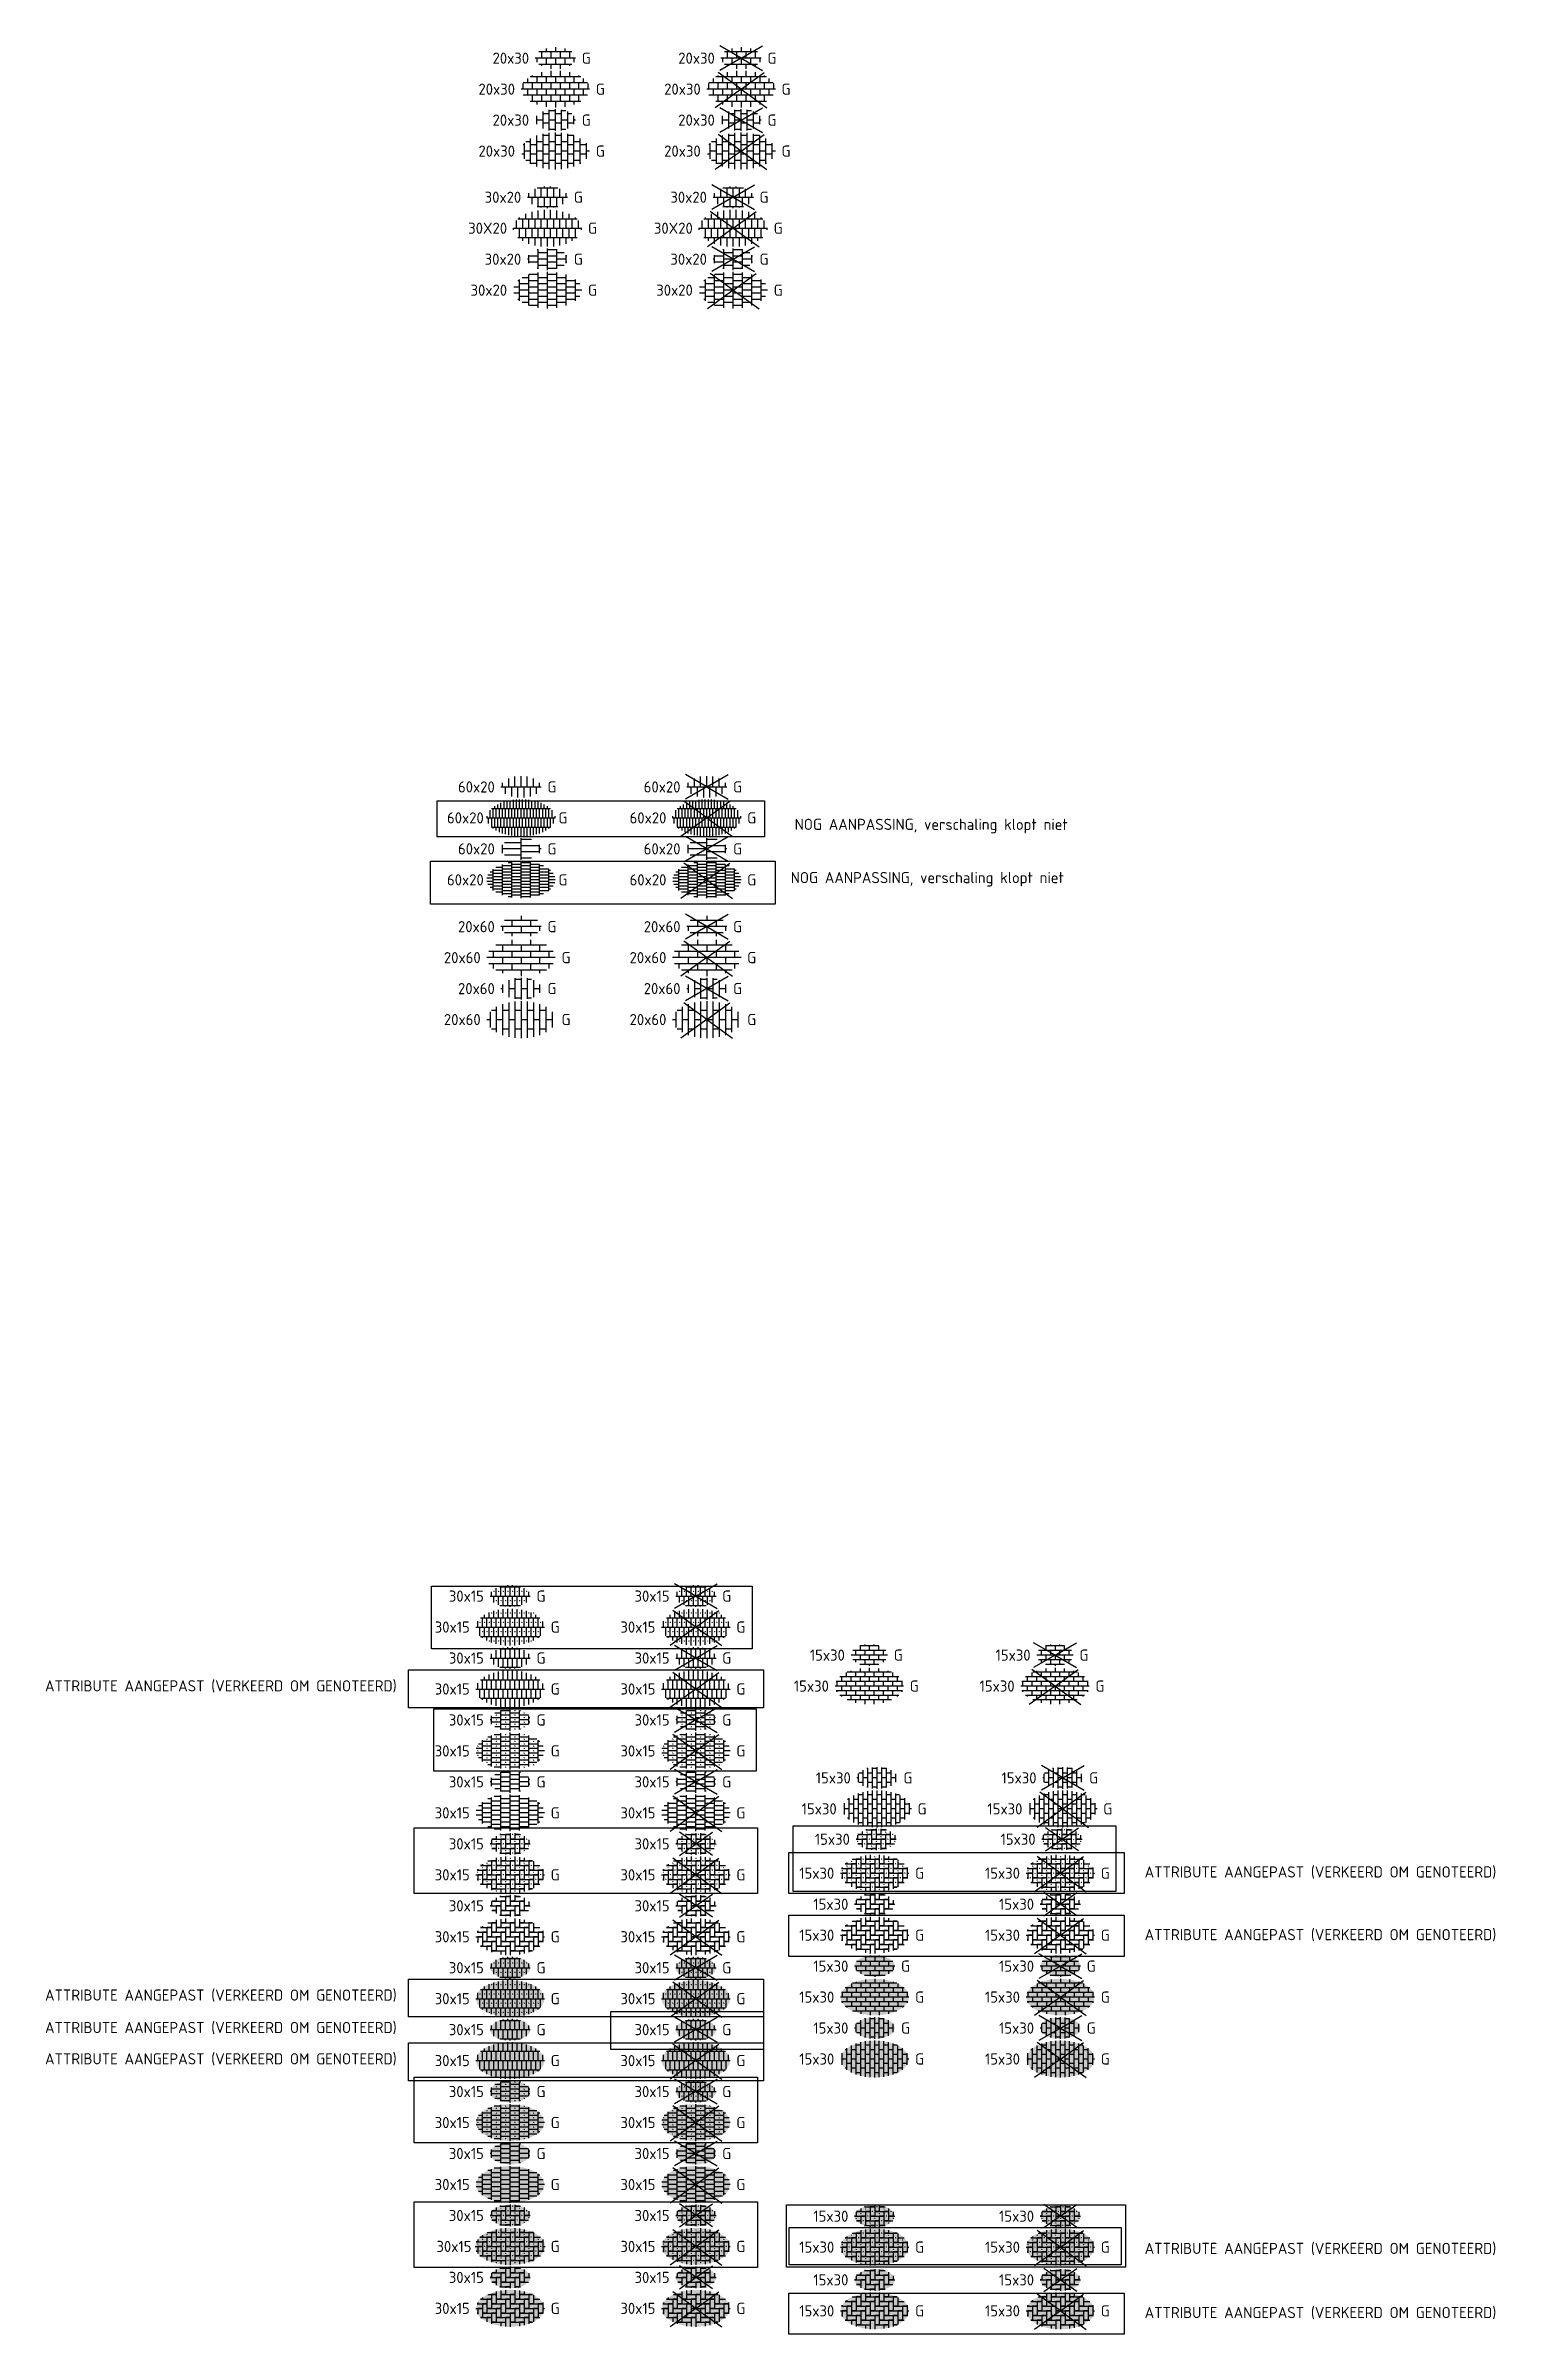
# Model space of a CAD drawing. Header units: metres. Extents: x -77 to 448, y 4806 to 5239.
# Drawn here: x 118.2 to 165, y 4911.5 to 4985.4 of the extents above; entities that cross this region are included whole.
import ezdxf
from ezdxf.enums import TextEntityAlignment as Align

# ---------------------------------------------------------------- set-up
doc = ezdxf.new("R2010")
doc.units = ezdxf.units.M
doc.layers.add('N-WE-OG-T18', color=10, linetype='Continuous', lineweight=18)
doc.layers.add('V-WE-VH-OPENVERHARDING_STRAATBAKSTEEN-S', color=90, linetype='Continuous', lineweight=25)
doc.styles.add('NLCS-ISO', font='NLCS-ISO.ttf')
doc.styles.add('NLCS-ISO-ANNOTATIEF-T18', font='NLCS-ISO.ttf', dxfattribs={"height": 1.8})

msp = doc.modelspace()

# ---------------------------------------------------------------- texts
at = {"layer": 'N-WE-OG-T18', "style": 'NLCS-ISO-ANNOTATIEF-T18'}
for s, p in [('NOG AANPASSING, verschaling klopt niet', (142.404, 4960.083)), ('NOG AANPASSING, verschaling klopt niet', (142.277, 4958.363)), ('ATTRIBUTE AANGEPAST (VERKEERD OM GENOTEERD)', (118.183, 4932.264)), ('ATTRIBUTE AANGEPAST (VERKEERD OM GENOTEERD)', (153.711, 4926.254)), ('ATTRIBUTE AANGEPAST (VERKEERD OM GENOTEERD)', (153.711, 4924.23)), ('ATTRIBUTE AANGEPAST (VERKEERD OM GENOTEERD)', (118.183, 4922.279)), ('ATTRIBUTE AANGEPAST (VERKEERD OM GENOTEERD)', (118.183, 4921.231)), ('ATTRIBUTE AANGEPAST (VERKEERD OM GENOTEERD)', (118.183, 4920.221)), ('ATTRIBUTE AANGEPAST (VERKEERD OM GENOTEERD)', (153.711, 4914.098)), ('ATTRIBUTE AANGEPAST (VERKEERD OM GENOTEERD)', (153.711, 4912.027))]:
    msp.add_text(s, height=0.36, dxfattribs=at).set_placement(p)

# ---------------------------------------------------------------- blocks, each defined once
blk = doc.blocks.new('SVH-TEGEL_150X300_DIK_ELLEBOOG-SO')
h = blk.add_hatch(color=254)
h.dxf.hatch_style = 1
edge = h.paths.add_edge_path()
edge.add_ellipse((0, 0), major_axis=(-5.53, 0), ratio=0.538462, start_angle=0, end_angle=360)
for p, q in [((-5.35, 0.75), (-4.5, 0.75)), ((-5.25, 0.75), (-5.35, 0.75)), ((-5.25, 0.93), (-5.25, 0.75)), ((-5.25, 0.93), (-5.25, 0.75)), ((-5.25, 0.75), (-3.75, 0.75)), ((-4.77, 1.5), (-3.75, 1.5)), ((-4.5, 1.5), (-4.77, 1.5)), ((-4.5, 1.73), (-4.5, 1.5)), ((-4.5, 1.73), (-4.5, 1.5)), ((-4.5, 1.5), (-3, 1.5)), ((-3.75, 0.75), (-4.5, 0.75)), ((-4.5, 0.75), (-4.5, -0.75)), ((-4.5, 0.75), (-4.5, 0)), ((-3, 1.5), (-3.75, 1.5)), ((-3.75, 1.5), (-3.75, 0)), ((-3.75, 1.5), (-3.75, 0.75)), ((-3.75, 0.75), (-3.75, -0.75)), ((-3.61, 2.25), (-3, 2.25)), ((-3.61, 2.25), (-2.25, 2.25)), ((-2.25, 2.25), (-3, 2.25)), ((-3, 2.25), (-3, 0.75)), ((-3, 2.25), (-3, 1.5)), ((-3, 1.5), (-3, 0)), ((-2.25, 0.75), (-3, 0.75)), ((-3, 0.75), (-3, 0)), ((-3, 0.75), (-1.5, 0.75)), ((-2.25, 2.72), (-2.25, 1.5)), ((-2.25, 2.72), (-2.25, 2.25)), ((-2.25, 2.25), (-2.25, 0.75)), ((-2.25, 1.5), (-2.25, 0.75)), ((-2.25, 1.5), (-0.75, 1.5)), ((-1.5, 1.5), (-2.25, 1.5)), ((-2.25, 0.75), (-0.75, 0.75)), ((-1.5, 2.86), (-1.5, 1.5)), ((-1.5, 2.86), (-1.5, 2.25)), ((-1.5, 2.25), (-1.5, 1.5)), ((-1.5, 2.25), (0, 2.25)), ((-0.75, 2.25), (-1.5, 2.25)), ((-1.5, 1.5), (0, 1.5)), ((-0.75, 0.75), (-1.5, 0.75)), ((-1.5, 0.75), (-1.5, -0.75)), ((-1.5, 0.75), (-1.5, 0)), ((-0.75, 2.95), (-0.75, 2.25)), ((-0.75, 2.95), (-0.75, 2.25)), ((-0.75, 2.25), (0.75, 2.25)), ((0, 1.5), (-0.75, 1.5)), ((-0.75, 1.5), (-0.75, 0)), ((-0.75, 1.5), (-0.75, 0.75)), ((-0.75, 0.75), (-0.75, -0.75)), ((0, 0), (-0.75, 0)), ((0.75, 2.25), (0, 2.25)), ((0, 2.25), (0, 0.75)), ((0, 2.25), (0, 1.5)), ((0, 1.5), (0, 0)), ((0, 0.75), (1.5, 0.75)), ((0, 0.75), (0, 0)), ((0.75, 0.75), (0, 0.75)), ((0, 0), (1.5, 0)), ((0.75, 2.95), (0.75, 1.5)), ((0.75, 2.95), (0.75, 2.25)), ((0.75, 2.25), (0.75, 0.75)), ((0.75, 1.5), (0.75, 0.75)), ((0.75, 1.5), (2.25, 1.5)), ((1.5, 1.5), (0.75, 1.5)), ((0.75, 0.75), (2.25, 0.75)), ((1.5, 0), (0.75, 0)), ((1.5, 2.86), (1.5, 1.5)), ((1.5, 2.86), (1.5, 2.25)), ((1.5, 2.25), (1.5, 1.5)), ((1.5, 2.25), (3, 2.25)), ((2.25, 2.25), (1.5, 2.25)), ((1.5, 1.5), (3, 1.5)), ((1.5, 0.75), (1.5, 0)), ((2.25, 0.75), (1.5, 0.75)), ((1.5, 0.75), (1.5, -0.75)), ((1.5, 0), (1.5, -1.5)), ((2.25, 2.72), (2.25, 2.25)), ((2.25, 2.72), (2.25, 2.25)), ((2.25, 2.25), (3.61, 2.25)), ((2.25, 1.5), (2.25, 0.75)), ((3, 1.5), (2.25, 1.5)), ((2.25, 1.5), (2.25, 0)), ((2.25, 0.75), (2.25, -0.75)), ((2.25, 0), (2.25, -0.75)), ((2.25, 0), (3.75, 0)), ((3, 0), (2.25, 0)), ((3, 2.25), (3, 1.5)), ((3.61, 2.25), (3, 2.25)), ((3, 2.25), (3, 0.75)), ((3, 1.5), (3, 0)), ((3, 0.75), (3, 0)), ((3, 0.75), (4.5, 0.75)), ((3.75, 0.75), (3, 0.75)), ((3, 0), (4.5, 0)), ((3.75, 2.18), (3.75, 0.75)), ((3.75, 1.5), (3.75, 0.75)), ((3.75, 1.5), (4.77, 1.5)), ((3.75, 0.75), (5.25, 0.75)), ((3.75, 0), (3.75, -0.75)), ((4.5, 0), (3.75, 0)), ((3.75, 0), (3.75, -1.5)), ((4.5, 0.75), (4.5, 0)), ((5.25, 0.75), (4.5, 0.75)), ((4.5, 0.75), (4.5, -0.75)), ((4.5, 0), (4.5, -1.5)), ((5.25, 0.93), (5.25, 0.75)), ((5.25, 0.75), (5.25, -0.75)), ((5.25, 0), (5.25, -0.75)), ((5.25, 0), (5.53, 0)), ((-5.53, 0), (-5.25, 0)), ((-5.53, 0), (-4.5, 0)), ((-5.25, -0.75), (-5.35, -0.75)), ((-5.35, -0.75), (-5.25, -0.75)), ((-4.5, 0), (-5.25, 0)), ((-5.25, 0), (-5.25, -0.93)), ((-5.25, 0), (-5.25, -0.75)), ((-5.25, -0.75), (-5.25, -0.93)), ((-4.5, -1.5), (-4.77, -1.5)), ((-4.77, -1.5), (-3.75, -1.5)), ((-4.5, 0), (-4.5, -1.5)), ((-3.75, -0.75), (-4.5, -0.75)), ((-4.5, -0.75), (-4.5, -1.5)), ((-4.5, -0.75), (-3, -0.75)), ((-4.5, -1.5), (-3, -1.5)), ((-3, 0), (-3.75, 0)), ((-3.75, 0), (-3.75, -0.75)), ((-3.75, 0), (-2.25, 0)), ((-3.75, -0.75), (-2.25, -0.75)), ((-3, -1.5), (-3.75, -1.5)), ((-3.75, -1.5), (-3.75, -2.18)), ((-3.75, -1.5), (-3.75, -2.18)), ((-3, 0), (-1.5, 0)), ((-2.25, -0.75), (-3, -0.75)), ((-3, -0.75), (-3, -2.25)), ((-3, -0.75), (-3, -1.5)), ((-3, -1.5), (-3, -2.5)), ((-2.25, -2.25), (-3, -2.25)), ((-3, -2.25), (-3, -2.5)), ((-3, -2.25), (-1.5, -2.25)), ((-1.5, 0), (-2.25, 0)), ((-2.25, 0), (-2.25, -1.5)), ((-2.25, 0), (-2.25, -0.75)), ((-2.25, -0.75), (-2.25, -2.25)), ((-1.5, -1.5), (-2.25, -1.5)), ((-2.25, -1.5), (-2.25, -2.25)), ((-2.25, -1.5), (-0.75, -1.5)), ((-2.25, -2.25), (-0.75, -2.25)), ((-1.5, 0), (-1.5, -1.5)), ((-0.75, -0.75), (-1.5, -0.75)), ((-1.5, -0.75), (-1.5, -1.5)), ((-1.5, -0.75), (0, -0.75)), ((-1.5, -1.5), (0, -1.5)), ((-1.5, -2.25), (-1.5, -2.86)), ((-0.75, 0), (-0.75, -0.75)), ((-0.75, 0), (0.75, 0)), ((-0.75, -0.75), (0.75, -0.75)), ((-0.75, -1.5), (-0.75, -2.25)), ((0, -1.5), (-0.75, -1.5)), ((-0.75, -1.5), (-0.75, -2.95)), ((0, -0.75), (0, -1.5)), ((0.75, -0.75), (0, -0.75)), ((0, -0.75), (0, -2.25)), ((0, -1.5), (0, -2.98)), ((0.75, -2.25), (0, -2.25)), ((0, -2.25), (0, -2.98)), ((0, -2.25), (1.5, -2.25)), ((0.75, 0), (0.75, -0.75)), ((0.75, 0), (0.75, -1.5)), ((0.75, -0.75), (0.75, -2.25)), ((1.5, -1.5), (0.75, -1.5)), ((0.75, -1.5), (0.75, -2.25)), ((0.75, -1.5), (2.25, -1.5)), ((0.75, -2.25), (2.25, -2.25)), ((1.5, -0.75), (1.5, -1.5)), ((1.5, -0.75), (3, -0.75)), ((2.25, -0.75), (1.5, -0.75)), ((1.5, -1.5), (3, -1.5)), ((1.5, -2.25), (1.5, -2.86)), ((2.25, -2.25), (1.5, -2.25)), ((1.5, -2.25), (1.5, -2.86)), ((2.25, -0.75), (3.75, -0.75)), ((2.25, -1.5), (2.25, -2.25)), ((3, -1.5), (2.25, -1.5)), ((2.25, -1.5), (2.25, -2.72)), ((2.25, -2.25), (2.25, -2.72)), ((3, -0.75), (3, -1.5)), ((3.75, -0.75), (3, -0.75)), ((3, -0.75), (3, -2.25)), ((3, -1.5), (3, -2.5)), ((3, -2.25), (3, -2.5)), ((3, -2.25), (3.61, -2.25)), ((3.61, -2.25), (3, -2.25)), ((3.75, -0.75), (3.75, -2.18)), ((3.75, -1.5), (3.75, -2.18)), ((3.75, -1.5), (4.77, -1.5)), ((4.5, -1.5), (3.75, -1.5)), ((4.5, -0.75), (4.5, -1.5)), ((4.5, -0.75), (5.35, -0.75)), ((5.25, -0.75), (4.5, -0.75)), ((4.5, -1.5), (4.77, -1.5)), ((5.25, -0.75), (5.35, -0.75))]:
    blk.add_line(p, q)
at = {"style": 'NLCS-ISO'}
blk.add_attdef('FORMAAT', text='', height=1.8, dxfattribs=at).set_placement((-6.53, 0), align=Align.MIDDLE_RIGHT)
blk.add_attdef('KLEUR', text='', height=1.8, dxfattribs=at).set_placement((6.53, 0), align=Align.MIDDLE_LEFT)
at = {"style": 'NLCS-ISO', "flags": 1}
blk.add_attdef('FUNCTIE', text='', height=1.8, dxfattribs=at).set_placement((0, -3.98), align=Align.TOP_CENTER)
blk = doc.blocks.new('SVH-TEGEL_150X300_DIK_ELLEBOOG_KL-SO')
h = blk.add_hatch(color=254)
h.dxf.hatch_style = 1
edge = h.paths.add_edge_path()
edge.add_ellipse((0, 0), major_axis=(3.25, 0), ratio=0.538462, start_angle=0, end_angle=360)
for p, q in [((-3, 0.67), (-3, 0)), ((-3, 0.67), (-3, 0)), ((-2.25, 0.75), (-2.94, 0.75)), ((-2.94, 0.75), (-1.5, 0.75)), ((-2.25, 1.26), (-2.25, 0.75)), ((-2.25, 1.26), (-2.25, 0.75)), ((-2.25, 0.75), (-0.75, 0.75)), ((-1.67, 1.5), (-0.75, 1.5)), ((-1.5, 1.5), (-1.67, 1.5)), ((-1.5, 1.55), (-1.5, 1.5)), ((-1.5, 1.55), (-1.5, 1.5)), ((-1.5, 1.5), (0, 1.5)), ((-0.75, 0.75), (-1.5, 0.75)), ((-1.5, 0.75), (-1.5, -0.75)), ((-1.5, 0.75), (-1.5, 0)), ((0, 1.5), (-0.75, 1.5)), ((-0.75, 1.5), (-0.75, 0)), ((-0.75, 1.5), (-0.75, 0.75)), ((-0.75, 0.75), (-0.75, -0.75)), ((0, 0), (-0.75, 0)), ((0, 1.75), (0, 0.75)), ((0, 1.75), (0, 1.5)), ((0, 1.5), (0, 0)), ((0, 0.75), (1.5, 0.75)), ((0, 0.75), (0, 0)), ((0.75, 0.75), (0, 0.75)), ((0, 0), (1.5, 0)), ((0.75, 1.7), (0.75, 0.75)), ((0.75, 1.7), (0.75, 1.5)), ((0.75, 1.5), (0.75, 0.75)), ((0.75, 1.5), (1.67, 1.5)), ((1.5, 1.5), (0.75, 1.5)), ((0.75, 0.75), (2.25, 0.75)), ((1.5, 0), (0.75, 0)), ((1.5, 1.55), (1.5, 1.5)), ((1.5, 1.55), (1.5, 1.5)), ((1.5, 1.5), (1.67, 1.5)), ((1.5, 0.75), (1.5, 0)), ((2.25, 0.75), (1.5, 0.75)), ((1.5, 0.75), (1.5, -0.75)), ((1.5, 0), (1.5, -1.5)), ((2.25, 1.26), (2.25, 0.75)), ((2.25, 1.26), (2.25, 0)), ((2.25, 0.75), (2.25, -0.75)), ((2.25, 0), (2.25, -0.75)), ((2.25, 0), (3.25, 0)), ((3, 0), (2.25, 0)), ((3, 0.67), (3, 0)), ((3, 0.67), (3, 0)), ((3, 0), (3.25, 0)), ((-3, 0), (-3.25, 0)), ((-3.25, 0), (-2.25, 0)), ((-3, 0), (-1.5, 0)), ((-2.25, -0.75), (-2.94, -0.75)), ((-2.94, -0.75), (-2.25, -0.75)), ((-1.5, 0), (-2.25, 0)), ((-2.25, 0), (-2.25, -1.26)), ((-2.25, 0), (-2.25, -0.75)), ((-2.25, -0.75), (-2.25, -1.26)), ((-1.5, -1.5), (-1.67, -1.5)), ((-1.67, -1.5), (-0.75, -1.5)), ((-1.5, 0), (-1.5, -1.5)), ((-0.75, -0.75), (-1.5, -0.75)), ((-1.5, -0.75), (-1.5, -1.5)), ((-1.5, -0.75), (0, -0.75)), ((-1.5, -1.5), (0, -1.5)), ((-0.75, 0), (-0.75, -0.75)), ((-0.75, 0), (0.75, 0)), ((-0.75, -0.75), (0.75, -0.75)), ((-0.75, -1.5), (-0.75, -1.7)), ((0, -1.5), (-0.75, -1.5)), ((-0.75, -1.5), (-0.75, -1.7)), ((0, -0.75), (0, -1.5)), ((0.75, -0.75), (0, -0.75)), ((0, -0.75), (0, -1.75)), ((0, -1.5), (0, -1.75)), ((0.75, 0), (0.75, -0.75)), ((0.75, 0), (0.75, -1.5)), ((0.75, -0.75), (0.75, -1.7)), ((1.5, -1.5), (0.75, -1.5)), ((0.75, -1.5), (0.75, -1.7)), ((0.75, -1.5), (1.67, -1.5)), ((1.5, -0.75), (1.5, -1.5)), ((1.5, -0.75), (2.94, -0.75)), ((2.25, -0.75), (1.5, -0.75)), ((1.5, -1.5), (1.67, -1.5)), ((2.25, -0.75), (2.94, -0.75))]:
    blk.add_line(p, q)
at = {"style": 'NLCS-ISO'}
blk.add_attdef('FORMAAT', text='', height=1.8, dxfattribs=at).set_placement((-4.25, 0), align=Align.MIDDLE_RIGHT)
blk.add_attdef('KLEUR', text='', height=1.8, dxfattribs=at).set_placement((4.25, 0), align=Align.MIDDLE_LEFT)
at = {"style": 'NLCS-ISO', "flags": 1}
blk.add_attdef('FUNCTIE', text='', height=1.8, dxfattribs=at).set_placement((0, -2.75), align=Align.TOP_CENTER)
blk = doc.blocks.new('SVH-TEGEL_150X300_DIK_ELLEBOOG_STIP-SO')
h = blk.add_hatch(color=254)
h.dxf.hatch_style = 1
edge = h.paths.add_edge_path()
edge.add_ellipse((0, 0), major_axis=(-5.53, 0), ratio=0.538462, start_angle=0, end_angle=360)
for p, q in [((-5.35, 0.75), (-4.5, 0.75)), ((-5.25, 0.75), (-5.35, 0.75)), ((-5.22, 0.37), (-5.28, 0.37)), ((-5.25, 0.93), (-5.25, 0.75)), ((-5.25, 0.93), (-5.25, 0.75)), ((-5.25, 0.75), (-3.75, 0.75)), ((-5.25, 0.4), (-5.25, 0.35)), ((-4.77, 1.5), (-3.75, 1.5)), ((-4.5, 1.5), (-4.77, 1.5)), ((-4.47, 1.12), (-4.53, 1.12)), ((-4.5, 1.73), (-4.5, 1.5)), ((-4.5, 1.73), (-4.5, 1.5)), ((-4.5, 1.5), (-3, 1.5)), ((-4.5, 1.15), (-4.5, 1.1)), ((-3.75, 0.75), (-4.5, 0.75)), ((-4.5, 0.75), (-4.5, -0.75)), ((-4.5, 0.75), (-4.5, 0)), ((-4.13, 0.03), (-4.13, -0.03)), ((-3.72, 1.87), (-3.78, 1.87)), ((-3.75, 1.9), (-3.75, 1.85)), ((-3, 1.5), (-3.75, 1.5)), ((-3.75, 1.5), (-3.75, 0)), ((-3.75, 1.5), (-3.75, 0.75)), ((-3.75, 0.75), (-3.75, -0.75)), ((-3.61, 2.25), (-3, 2.25)), ((-3.61, 2.25), (-2.25, 2.25)), ((-3.35, 0.75), (-3.4, 0.75)), ((-3.38, 0.78), (-3.38, 0.72)), ((-2.25, 2.25), (-3, 2.25)), ((-3, 2.25), (-3, 0.75)), ((-3, 2.25), (-3, 1.5)), ((-3, 1.5), (-3, 0)), ((-2.25, 0.75), (-3, 0.75)), ((-3, 0.75), (-3, 0)), ((-3, 0.75), (-1.5, 0.75)), ((-2.59, 1.5), (-2.65, 1.5)), ((-2.62, 1.53), (-2.62, 1.47)), ((-2.22, 0.37), (-2.28, 0.37)), ((-2.25, 2.72), (-2.25, 1.5)), ((-2.25, 2.72), (-2.25, 2.25)), ((-2.25, 2.25), (-2.25, 0.75)), ((-2.25, 1.5), (-2.25, 0.75)), ((-2.25, 1.5), (-0.75, 1.5)), ((-1.5, 1.5), (-2.25, 1.5)), ((-2.25, 0.75), (-0.75, 0.75)), ((-2.25, 0.4), (-2.25, 0.35)), ((-1.85, 2.25), (-1.91, 2.25)), ((-1.88, 2.28), (-1.88, 2.22)), ((-1.47, 1.12), (-1.53, 1.12)), ((-1.5, 2.86), (-1.5, 1.5)), ((-1.5, 2.86), (-1.5, 2.25)), ((-1.5, 2.25), (-1.5, 1.5)), ((-1.5, 2.25), (0, 2.25)), ((-0.75, 2.25), (-1.5, 2.25)), ((-1.5, 1.5), (0, 1.5)), ((-1.5, 1.15), (-1.5, 1.1)), ((-0.75, 0.75), (-1.5, 0.75)), ((-1.5, 0.75), (-1.5, -0.75)), ((-1.5, 0.75), (-1.5, 0)), ((-1.13, 0.03), (-1.13, -0.03)), ((-0.72, 1.87), (-0.78, 1.87)), ((-0.75, 2.95), (-0.75, 2.25)), ((-0.75, 2.95), (-0.75, 2.25)), ((-0.75, 2.25), (0.75, 2.25)), ((-0.75, 1.9), (-0.75, 1.85)), ((0, 1.5), (-0.75, 1.5)), ((-0.75, 1.5), (-0.75, 0)), ((-0.75, 1.5), (-0.75, 0.75)), ((-0.75, 0.75), (-0.75, -0.75)), ((0, 0), (-0.75, 0)), ((-0.35, 0.75), (-0.4, 0.75)), ((-0.38, 0.78), (-0.38, 0.72)), ((0.03, 2.62), (-0.03, 2.62)), ((0, 2.65), (0, 2.6)), ((0.75, 2.25), (0, 2.25)), ((0, 2.25), (0, 0.75)), ((0, 2.25), (0, 1.5)), ((0, 1.5), (0, 0)), ((0, 0.75), (1.5, 0.75)), ((0, 0.75), (0, 0)), ((0.75, 0.75), (0, 0.75)), ((0, 0), (1.5, 0)), ((0.4, 1.5), (0.35, 1.5)), ((0.37, 1.53), (0.37, 1.47)), ((0.78, 0.37), (0.72, 0.37)), ((0.75, 2.95), (0.75, 1.5)), ((0.75, 2.95), (0.75, 2.25)), ((0.75, 2.25), (0.75, 0.75)), ((0.75, 1.5), (0.75, 0.75)), ((0.75, 1.5), (2.25, 1.5)), ((1.5, 1.5), (0.75, 1.5)), ((0.75, 0.75), (2.25, 0.75)), ((0.75, 0.4), (0.75, 0.35)), ((1.5, 0), (0.75, 0)), ((1.15, 2.25), (1.09, 2.25)), ((1.12, 2.28), (1.12, 2.22)), ((1.53, 1.12), (1.47, 1.12)), ((1.5, 2.86), (1.5, 1.5)), ((1.5, 2.86), (1.5, 2.25)), ((1.5, 2.25), (1.5, 1.5)), ((1.5, 2.25), (3, 2.25)), ((2.25, 2.25), (1.5, 2.25)), ((1.5, 1.5), (3, 1.5)), ((1.5, 1.15), (1.5, 1.1)), ((1.5, 0.75), (1.5, 0)), ((2.25, 0.75), (1.5, 0.75)), ((1.5, 0.75), (1.5, -0.75)), ((1.5, 0), (1.5, -1.5)), ((1.9, 0), (1.85, 0)), ((1.87, 0.03), (1.87, -0.03)), ((2.28, 1.87), (2.22, 1.87)), ((2.25, 2.72), (2.25, 2.25)), ((2.25, 2.72), (2.25, 2.25)), ((2.25, 2.25), (3.61, 2.25)), ((2.25, 1.9), (2.25, 1.85)), ((2.25, 1.5), (2.25, 0.75)), ((3, 1.5), (2.25, 1.5)), ((2.25, 1.5), (2.25, 0)), ((2.25, 0.75), (2.25, -0.75)), ((2.25, 0), (2.25, -0.75)), ((2.25, 0), (3.75, 0)), ((3, 0), (2.25, 0)), ((2.65, 0.75), (2.6, 0.75)), ((2.62, 0.78), (2.62, 0.72)), ((3, 2.25), (3, 1.5)), ((3.61, 2.25), (3, 2.25)), ((3, 2.25), (3, 0.75)), ((3, 1.5), (3, 0)), ((3, 0.75), (3, 0)), ((3, 0.75), (4.5, 0.75)), ((3.75, 0.75), (3, 0.75)), ((3, 0), (4.5, 0)), ((3.4, 1.5), (3.34, 1.5)), ((3.37, 1.53), (3.37, 1.47)), ((3.78, 0.37), (3.72, 0.37)), ((3.75, 2.18), (3.75, 0.75)), ((3.75, 1.5), (3.75, 0.75)), ((3.75, 1.5), (4.77, 1.5)), ((3.75, 0.75), (5.25, 0.75)), ((3.75, 0.4), (3.75, 0.35)), ((3.75, 0), (3.75, -0.75)), ((4.5, 0), (3.75, 0)), ((3.75, 0), (3.75, -1.5)), ((4.53, 1.12), (4.47, 1.12)), ((4.5, 1.15), (4.5, 1.1)), ((4.5, 0.75), (4.5, 0)), ((5.25, 0.75), (4.5, 0.75)), ((4.5, 0.75), (4.5, -0.75)), ((4.5, 0), (4.5, -1.5)), ((4.9, 0), (4.84, 0)), ((4.87, 0.03), (4.87, -0.03)), ((5.25, 0.93), (5.25, 0.75)), ((5.25, 0.75), (5.25, -0.75)), ((5.25, 0), (5.25, -0.75)), ((5.25, 0), (5.53, 0)), ((-5.53, 0), (-5.25, 0)), ((-5.53, 0), (-4.5, 0)), ((-5.25, -0.75), (-5.35, -0.75)), ((-5.35, -0.75), (-5.25, -0.75)), ((-4.5, 0), (-5.25, 0)), ((-5.25, 0), (-5.25, -0.93)), ((-5.25, 0), (-5.25, -0.75)), ((-5.25, -0.75), (-5.25, -0.93)), ((-4.85, -0.75), (-4.9, -0.75)), ((-4.88, -0.72), (-4.88, -0.78)), ((-4.5, -1.5), (-4.77, -1.5)), ((-4.77, -1.5), (-3.75, -1.5)), ((-4.5, 0), (-4.5, -1.5)), ((-3.75, -0.75), (-4.5, -0.75)), ((-4.5, -0.75), (-4.5, -1.5)), ((-4.5, -0.75), (-3, -0.75)), ((-4.5, -1.5), (-3, -1.5)), ((-4.1, 0), (-4.15, 0)), ((-3.72, -1.13), (-3.78, -1.13)), ((-3, 0), (-3.75, 0)), ((-3.75, 0), (-3.75, -0.75)), ((-3.75, 0), (-2.25, 0)), ((-3.75, -0.75), (-2.25, -0.75)), ((-3.75, -1.1), (-3.75, -1.15)), ((-3, -1.5), (-3.75, -1.5)), ((-3.75, -1.5), (-3.75, -2.18)), ((-3.75, -1.5), (-3.75, -2.18)), ((-2.97, -0.38), (-3.03, -0.38)), ((-3, 0), (-1.5, 0)), ((-3, -0.35), (-3, -0.4)), ((-2.25, -0.75), (-3, -0.75)), ((-3, -0.75), (-3, -2.25)), ((-3, -0.75), (-3, -1.5)), ((-3, -1.5), (-3, -2.5)), ((-2.25, -2.25), (-3, -2.25)), ((-3, -2.25), (-3, -2.5)), ((-3, -2.25), (-1.5, -2.25)), ((-2.6, -1.5), (-2.65, -1.5)), ((-2.63, -1.47), (-2.63, -1.53)), ((-2.22, -2.63), (-2.28, -2.63)), ((-1.5, 0), (-2.25, 0)), ((-2.25, 0), (-2.25, -1.5)), ((-2.25, 0), (-2.25, -0.75)), ((-2.25, -0.75), (-2.25, -2.25)), ((-1.5, -1.5), (-2.25, -1.5)), ((-2.25, -1.5), (-2.25, -2.25)), ((-2.25, -1.5), (-0.75, -1.5)), ((-2.25, -2.25), (-0.75, -2.25)), ((-2.25, -2.6), (-2.25, -2.65)), ((-1.85, -0.75), (-1.9, -0.75)), ((-1.88, -0.72), (-1.88, -0.78)), ((-1.47, -1.88), (-1.53, -1.88)), ((-1.5, 0), (-1.5, -1.5)), ((-0.75, -0.75), (-1.5, -0.75)), ((-1.5, -0.75), (-1.5, -1.5)), ((-1.5, -0.75), (0, -0.75)), ((-1.5, -1.5), (0, -1.5)), ((-1.5, -1.85), (-1.5, -1.9)), ((-1.5, -2.25), (-1.5, -2.86)), ((-1.1, 0), (-1.15, 0)), ((-0.72, -1.13), (-0.78, -1.13)), ((-0.75, 0), (-0.75, -0.75)), ((-0.75, 0), (0.75, 0)), ((-0.75, -0.75), (0.75, -0.75)), ((-0.75, -1.1), (-0.75, -1.15)), ((-0.75, -1.5), (-0.75, -2.25)), ((0, -1.5), (-0.75, -1.5)), ((-0.75, -1.5), (-0.75, -2.95)), ((-0.35, -2.25), (-0.4, -2.25)), ((-0.38, -2.22), (-0.38, -2.28)), ((0.03, -0.38), (-0.03, -0.38)), ((0, -0.35), (0, -0.4)), ((0, -0.75), (0, -1.5)), ((0.75, -0.75), (0, -0.75)), ((0, -0.75), (0, -2.25)), ((0, -1.5), (0, -2.98)), ((0.75, -2.25), (0, -2.25)), ((0, -2.25), (0, -2.98)), ((0, -2.25), (1.5, -2.25)), ((0.4, -1.5), (0.35, -1.5)), ((0.37, -1.47), (0.37, -1.53)), ((0.78, -2.63), (0.72, -2.63)), ((0.75, 0), (0.75, -0.75)), ((0.75, 0), (0.75, -1.5)), ((0.75, -0.75), (0.75, -2.25)), ((1.5, -1.5), (0.75, -1.5)), ((0.75, -1.5), (0.75, -2.25)), ((0.75, -1.5), (2.25, -1.5)), ((0.75, -2.25), (2.25, -2.25)), ((0.75, -2.6), (0.75, -2.65)), ((1.15, -0.75), (1.1, -0.75)), ((1.12, -0.72), (1.12, -0.78)), ((1.53, -1.88), (1.47, -1.88)), ((1.5, -0.75), (1.5, -1.5)), ((1.5, -0.75), (3, -0.75)), ((2.25, -0.75), (1.5, -0.75)), ((1.5, -1.5), (3, -1.5)), ((1.5, -1.85), (1.5, -1.9)), ((1.5, -2.25), (1.5, -2.86)), ((2.25, -2.25), (1.5, -2.25)), ((1.5, -2.25), (1.5, -2.86)), ((2.28, -1.13), (2.22, -1.13)), ((2.25, -0.75), (3.75, -0.75)), ((2.25, -1.1), (2.25, -1.15)), ((2.25, -1.5), (2.25, -2.25)), ((3, -1.5), (2.25, -1.5)), ((2.25, -1.5), (2.25, -2.72)), ((2.25, -2.25), (2.25, -2.72)), ((3.03, -0.38), (2.97, -0.38)), ((3, -0.35), (3, -0.4)), ((3, -0.75), (3, -1.5)), ((3.75, -0.75), (3, -0.75)), ((3, -0.75), (3, -2.25)), ((3, -1.5), (3, -2.5)), ((3, -2.25), (3, -2.5)), ((3, -2.25), (3.61, -2.25)), ((3.61, -2.25), (3, -2.25)), ((3.4, -1.5), (3.34, -1.5)), ((3.37, -1.47), (3.37, -1.53)), ((3.75, -0.75), (3.75, -2.18)), ((3.75, -1.5), (3.75, -2.18)), ((3.75, -1.5), (4.77, -1.5)), ((4.5, -1.5), (3.75, -1.5)), ((4.15, -0.75), (4.09, -0.75)), ((4.12, -0.72), (4.12, -0.78)), ((4.5, -0.75), (4.5, -1.5)), ((4.5, -0.75), (5.35, -0.75)), ((5.25, -0.75), (4.5, -0.75)), ((4.5, -1.5), (4.77, -1.5)), ((5.25, -0.75), (5.35, -0.75))]:
    blk.add_line(p, q)
at = {"style": 'NLCS-ISO'}
blk.add_attdef('FORMAAT', text='', height=1.8, dxfattribs=at).set_placement((-6.53, 0), align=Align.MIDDLE_RIGHT)
blk.add_attdef('KLEUR', text='', height=1.8, dxfattribs=at).set_placement((6.53, 0), align=Align.MIDDLE_LEFT)
at = {"style": 'NLCS-ISO', "flags": 1}
blk.add_attdef('FUNCTIE', text='', height=1.8, dxfattribs=at).set_placement((0, -3.98), align=Align.TOP_CENTER)
blk = doc.blocks.new('SVH-TEGEL_150X300_DIK_ELLEBOOG_STIP_KL-SO')
h = blk.add_hatch(color=254)
h.dxf.hatch_style = 1
edge = h.paths.add_edge_path()
edge.add_ellipse((0, 0), major_axis=(-3.25, 0), ratio=0.538462, start_angle=0, end_angle=360)
for p, q in [((-3, 0.67), (-3, 0)), ((-3, 0.67), (-3, 0)), ((-2.25, 0.75), (-2.94, 0.75)), ((-2.94, 0.75), (-1.5, 0.75)), ((-2.22, 0.37), (-2.28, 0.37)), ((-2.25, 1.26), (-2.25, 0.75)), ((-2.25, 1.26), (-2.25, 0.75)), ((-2.25, 0.75), (-0.75, 0.75)), ((-2.25, 0.4), (-2.25, 0.35)), ((-1.67, 1.5), (-0.75, 1.5)), ((-1.5, 1.5), (-1.67, 1.5)), ((-1.47, 1.12), (-1.53, 1.12)), ((-1.5, 1.55), (-1.5, 1.5)), ((-1.5, 1.55), (-1.5, 1.5)), ((-1.5, 1.5), (0, 1.5)), ((-1.5, 1.15), (-1.5, 1.1)), ((-0.75, 0.75), (-1.5, 0.75)), ((-1.5, 0.75), (-1.5, -0.75)), ((-1.5, 0.75), (-1.5, 0)), ((-1.13, 0.03), (-1.13, -0.03)), ((0, 1.5), (-0.75, 1.5)), ((-0.75, 1.5), (-0.75, 0)), ((-0.75, 1.5), (-0.75, 0.75)), ((-0.75, 0.75), (-0.75, -0.75)), ((0, 0), (-0.75, 0)), ((-0.35, 0.75), (-0.4, 0.75)), ((-0.38, 0.78), (-0.38, 0.72)), ((0, 1.75), (0, 0.75)), ((0, 1.75), (0, 1.5)), ((0, 1.5), (0, 0)), ((0, 0.75), (1.5, 0.75)), ((0, 0.75), (0, 0)), ((0.75, 0.75), (0, 0.75)), ((0, 0), (1.5, 0)), ((0.4, 1.5), (0.35, 1.5)), ((0.37, 1.53), (0.37, 1.47)), ((0.78, 0.37), (0.72, 0.37)), ((0.75, 1.7), (0.75, 0.75)), ((0.75, 1.7), (0.75, 1.5)), ((0.75, 1.5), (0.75, 0.75)), ((0.75, 1.5), (1.67, 1.5)), ((1.5, 1.5), (0.75, 1.5)), ((0.75, 0.75), (2.25, 0.75)), ((0.75, 0.4), (0.75, 0.35)), ((1.5, 0), (0.75, 0)), ((1.53, 1.12), (1.47, 1.12)), ((1.5, 1.55), (1.5, 1.5)), ((1.5, 1.55), (1.5, 1.5)), ((1.5, 1.5), (1.67, 1.5)), ((1.5, 1.15), (1.5, 1.1)), ((1.5, 0.75), (1.5, 0)), ((2.25, 0.75), (1.5, 0.75)), ((1.5, 0.75), (1.5, -0.75)), ((1.5, 0), (1.5, -1.5)), ((1.9, 0), (1.85, 0)), ((1.88, 0.03), (1.88, -0.03)), ((2.25, 1.26), (2.25, 0.75)), ((2.25, 1.26), (2.25, 0)), ((2.25, 0.75), (2.25, -0.75)), ((2.25, 0), (2.25, -0.75)), ((2.25, 0), (3.25, 0)), ((3, 0), (2.25, 0)), ((2.65, 0.75), (2.6, 0.75)), ((2.62, 0.78), (2.62, 0.72)), ((3, 0.67), (3, 0)), ((3, 0.67), (3, 0)), ((3, 0), (3.25, 0)), ((-3, 0), (-3.25, 0)), ((-3.25, 0), (-2.25, 0)), ((-2.97, -0.38), (-3.03, -0.38)), ((-3, 0), (-1.5, 0)), ((-3, -0.35), (-3, -0.4)), ((-2.25, -0.75), (-2.94, -0.75)), ((-2.94, -0.75), (-2.25, -0.75)), ((-1.5, 0), (-2.25, 0)), ((-2.25, 0), (-2.25, -1.26)), ((-2.25, 0), (-2.25, -0.75)), ((-2.25, -0.75), (-2.25, -1.26)), ((-1.85, -0.75), (-1.9, -0.75)), ((-1.88, -0.72), (-1.88, -0.78)), ((-1.5, -1.5), (-1.67, -1.5)), ((-1.67, -1.5), (-0.75, -1.5)), ((-1.5, 0), (-1.5, -1.5)), ((-0.75, -0.75), (-1.5, -0.75)), ((-1.5, -0.75), (-1.5, -1.5)), ((-1.5, -0.75), (0, -0.75)), ((-1.5, -1.5), (0, -1.5)), ((-1.1, 0), (-1.15, 0)), ((-0.72, -1.13), (-0.78, -1.13)), ((-0.75, 0), (-0.75, -0.75)), ((-0.75, 0), (0.75, 0)), ((-0.75, -0.75), (0.75, -0.75)), ((-0.75, -1.1), (-0.75, -1.15)), ((-0.75, -1.5), (-0.75, -1.7)), ((0, -1.5), (-0.75, -1.5)), ((-0.75, -1.5), (-0.75, -1.7)), ((0.03, -0.38), (-0.03, -0.38)), ((0, -0.35), (0, -0.4)), ((0, -0.75), (0, -1.5)), ((0.75, -0.75), (0, -0.75)), ((0, -0.75), (0, -1.75)), ((0, -1.5), (0, -1.75)), ((0.4, -1.5), (0.35, -1.5)), ((0.37, -1.47), (0.37, -1.53)), ((0.75, 0), (0.75, -0.75)), ((0.75, 0), (0.75, -1.5)), ((0.75, -0.75), (0.75, -1.7)), ((1.5, -1.5), (0.75, -1.5)), ((0.75, -1.5), (0.75, -1.7)), ((0.75, -1.5), (1.67, -1.5)), ((1.15, -0.75), (1.1, -0.75)), ((1.12, -0.72), (1.12, -0.78)), ((1.5, -0.75), (1.5, -1.5)), ((1.5, -0.75), (2.94, -0.75)), ((2.25, -0.75), (1.5, -0.75)), ((1.5, -1.5), (1.67, -1.5)), ((2.28, -1.13), (2.22, -1.13)), ((2.25, -0.75), (2.94, -0.75)), ((2.25, -1.1), (2.25, -1.15)), ((3.03, -0.38), (2.97, -0.38)), ((3, -0.35), (3, -0.4))]:
    blk.add_line(p, q)
at = {"style": 'NLCS-ISO'}
blk.add_attdef('FORMAAT', text='', height=1.8, dxfattribs=at).set_placement((-4.25, 0), align=Align.MIDDLE_RIGHT)
blk.add_attdef('KLEUR', text='', height=1.8, dxfattribs=at).set_placement((4.25, 0), align=Align.MIDDLE_LEFT)
at = {"style": 'NLCS-ISO', "flags": 1}
blk.add_attdef('FUNCTIE', text='', height=1.8, dxfattribs=at).set_placement((0, -2.75), align=Align.TOP_CENTER)
blk = doc.blocks.new('SVH-TEGEL_150X300_DIK_HALFST-SO')
h = blk.add_hatch(color=254)
h.dxf.hatch_style = 1
edge = h.paths.add_edge_path()
edge.add_ellipse((0, 0), major_axis=(-5.52, 0), ratio=0.538462, start_angle=0, end_angle=360)
for p, q in [((-5.25, 0.75), (-5.35, 0.75)), ((-5.25, -0.93), (-5.25, 0.93)), ((-4.5, 0), (-5.25, 0)), ((-4.5, 1.5), (-4.77, 1.5)), ((-4.5, -1.73), (-4.5, 1.73)), ((-3.75, 0.75), (-4.5, 0.75)), ((-3.75, -2.18), (-3.75, 2.18)), ((-3, 1.5), (-3.75, 1.5)), ((-3, 0), (-3.75, 0)), ((-3, -2.5), (-3, 2.5)), ((-2.25, 2.25), (-3, 2.25)), ((-2.25, 0.75), (-3, 0.75)), ((-2.25, -2.72), (-2.25, 2.72)), ((-1.5, 1.5), (-2.25, 1.5)), ((-1.5, 0), (-2.25, 0)), ((-1.5, -2.86), (-1.5, 2.86)), ((-0.75, 2.25), (-1.5, 2.25)), ((-0.75, 0.75), (-1.5, 0.75)), ((-0.75, -2.95), (-0.75, 2.95)), ((0, 1.5), (-0.75, 1.5)), ((0, 0), (-0.75, 0)), ((0, -2.98), (0, 2.97)), ((0.75, 2.25), (0, 2.25)), ((0.75, 0.75), (0, 0.75)), ((0.75, -2.95), (0.75, 2.95)), ((1.5, 1.5), (0.75, 1.5)), ((1.5, -2.86), (1.5, 2.86)), ((2.25, 2.25), (1.5, 2.25)), ((2.25, 0.75), (1.5, 0.75)), ((2.25, -2.72), (2.25, 2.72)), ((3, 1.5), (2.25, 1.5)), ((3, -2.5), (3, 2.5)), ((3.61, 2.25), (3, 2.25)), ((3.75, 0.75), (3, 0.75)), ((3.75, -2.18), (3.75, 2.18)), ((4.5, 1.5), (3.75, 1.5)), ((4.5, -1.73), (4.5, 1.73)), ((5.25, 0.75), (4.5, 0.75)), ((5.25, -0.93), (5.25, 0.93)), ((-5.25, -0.75), (-5.35, -0.75)), ((-4.5, -1.5), (-4.77, -1.5)), ((-3.75, -0.75), (-4.5, -0.75)), ((-3, -1.5), (-3.75, -1.5)), ((-2.25, -0.75), (-3, -0.75)), ((-2.25, -2.25), (-3, -2.25)), ((-1.5, -1.5), (-2.25, -1.5)), ((-0.75, -0.75), (-1.5, -0.75)), ((-0.75, -2.25), (-1.5, -2.25)), ((0, -1.5), (-0.75, -1.5)), ((0.75, -0.75), (0, -0.75)), ((0.75, -2.25), (0, -2.25)), ((1.5, 0), (0.75, 0)), ((1.5, -1.5), (0.75, -1.5)), ((2.25, -0.75), (1.5, -0.75)), ((2.25, -2.25), (1.5, -2.25)), ((3, 0), (2.25, 0)), ((3, -1.5), (2.25, -1.5)), ((3.75, -0.75), (3, -0.75)), ((3.61, -2.25), (3, -2.25)), ((4.5, 0), (3.75, 0)), ((4.5, -1.5), (3.75, -1.5)), ((5.25, -0.75), (4.5, -0.75)), ((5.53, 0), (5.25, 0))]:
    blk.add_line(p, q)
at = {"style": 'NLCS-ISO'}
blk.add_attdef('FORMAAT', text='', height=1.8, dxfattribs=at).set_placement((-6.53, 0), align=Align.MIDDLE_RIGHT)
blk.add_attdef('KLEUR', text='', height=1.8, dxfattribs=at).set_placement((6.53, 0), align=Align.MIDDLE_LEFT)
at = {"style": 'NLCS-ISO', "flags": 1}
blk.add_attdef('FUNCTIE', text='', height=1.8, dxfattribs=at).set_placement((0, -3.98), align=Align.TOP_CENTER)
blk = doc.blocks.new('SVH-TEGEL_150X300_DIK_HALFST_KL-SO')
h = blk.add_hatch(color=254)
h.dxf.hatch_style = 1
edge = h.paths.add_edge_path()
edge.add_ellipse((0, 0), major_axis=(-3.25, 0), ratio=0.538462, start_angle=0, end_angle=360)
for p, q in [((-3, 0), (-3.25, 0)), ((-3, -0.67), (-3, 0.67)), ((-2.25, 0.75), (-2.94, 0.75)), ((-2.25, -1.26), (-2.25, 1.26)), ((-1.5, 0), (-2.25, 0)), ((-1.5, 1.5), (-1.67, 1.5)), ((-1.5, -1.55), (-1.5, 1.55)), ((-0.75, 0.75), (-1.5, 0.75)), ((-0.75, -1.7), (-0.75, 1.7)), ((0, 1.5), (-0.75, 1.5)), ((0, 0), (-0.75, 0)), ((0, -1.75), (0, 1.75)), ((0.75, 0.75), (0, 0.75)), ((0.75, -1.7), (0.75, 1.7)), ((1.5, 1.5), (0.75, 1.5)), ((1.5, -1.55), (1.5, 1.55)), ((2.25, 0.75), (1.5, 0.75)), ((2.25, -1.26), (2.25, 1.26)), ((3, -0.67), (3, 0.67)), ((-2.25, -0.75), (-2.94, -0.75)), ((-1.5, -1.5), (-1.67, -1.5)), ((-0.75, -0.75), (-1.5, -0.75)), ((0, -1.5), (-0.75, -1.5)), ((0.75, -0.75), (0, -0.75)), ((1.5, 0), (0.75, 0)), ((1.5, -1.5), (0.75, -1.5)), ((2.25, -0.75), (1.5, -0.75)), ((3, 0), (2.25, 0))]:
    blk.add_line(p, q)
at = {"style": 'NLCS-ISO'}
blk.add_attdef('FORMAAT', text='', height=1.8, dxfattribs=at).set_placement((-4.25, 0), align=Align.MIDDLE_RIGHT)
blk.add_attdef('KLEUR', text='', height=1.8, dxfattribs=at).set_placement((4.25, 0), align=Align.MIDDLE_LEFT)
at = {"style": 'NLCS-ISO', "flags": 1}
blk.add_attdef('FUNCTIE', text='', height=1.8, dxfattribs=at).set_placement((0, -2.75), align=Align.TOP_CENTER)
blk = doc.blocks.new('SVH-TEGEL_150X300_DIK_LINT-SO')
h = blk.add_hatch(color=254)
h.dxf.hatch_style = 1
edge = h.paths.add_edge_path()
edge.add_ellipse((0, 0), major_axis=(-5.52, 0), ratio=0.533937, start_angle=0, end_angle=360)
for p, q in [((5.53, 0), (-5.53, 0)), ((5.34, 0.75), (-5.34, 0.75)), ((-5.25, 0.75), (-5.25, 0)), ((4.76, 1.5), (-4.76, 1.5)), ((-4.5, 1.5), (-4.5, 0.75)), ((-4.5, 0), (-4.5, -0.75)), ((-3.75, 2.17), (-3.75, 1.5)), ((-3.75, 0.75), (-3.75, 0)), ((3.57, 2.25), (-3.57, 2.25)), ((-3, 2.48), (-3, 2.25)), ((-3, 1.5), (-3, 0.75)), ((-3, 0), (-3, -0.75)), ((-2.25, 2.25), (-2.25, 1.5)), ((-2.25, 0.75), (-2.25, 0)), ((-1.5, 2.84), (-1.5, 2.25)), ((-1.5, 1.5), (-1.5, 0.75)), ((-0.75, 2.25), (-0.75, 1.5)), ((-0.75, 0.75), (-0.75, 0)), ((0, 2.95), (0, 2.25)), ((0, 1.5), (0, 0.75)), ((0, 0), (0, -0.75)), ((0.75, 2.25), (0.75, 1.5)), ((0.75, 0.75), (0.75, 0)), ((1.5, 2.84), (1.5, 2.25)), ((1.5, 1.5), (1.5, 0.75)), ((2.25, 2.25), (2.25, 1.5)), ((2.25, 0.75), (2.25, 0)), ((3, 2.48), (3, 2.25)), ((3, 1.5), (3, 0.75)), ((3.75, 2.17), (3.75, 1.5)), ((3.75, 0.75), (3.75, 0)), ((4.5, 1.5), (4.5, 0.75)), ((5.25, 0.75), (5.25, 0)), ((5.34, -0.75), (-5.34, -0.75)), ((-5.25, -0.75), (-5.25, -0.92)), ((4.76, -1.5), (-4.76, -1.5)), ((-4.5, -1.5), (-4.5, -1.71)), ((-3.75, -0.75), (-3.75, -1.5)), ((3.57, -2.25), (-3.57, -2.25)), ((-3, -1.5), (-3, -2.25)), ((-2.25, -0.75), (-2.25, -1.5)), ((-2.25, -2.25), (-2.25, -2.69)), ((-1.5, 0), (-1.5, -0.75)), ((-1.5, -1.5), (-1.5, -2.25)), ((-0.75, -0.75), (-0.75, -1.5)), ((-0.75, -2.25), (-0.75, -2.92)), ((0, -1.5), (0, -2.25)), ((0.75, -0.75), (0.75, -1.5)), ((0.75, -2.25), (0.75, -2.92)), ((1.5, 0), (1.5, -0.75)), ((1.5, -1.5), (1.5, -2.25)), ((2.25, -0.75), (2.25, -1.5)), ((2.25, -2.25), (2.25, -2.69)), ((3, 0), (3, -0.75)), ((3, -1.5), (3, -2.25)), ((3.75, -0.75), (3.75, -1.5)), ((4.5, 0), (4.5, -0.75)), ((4.5, -1.5), (4.5, -1.71)), ((5.25, -0.75), (5.25, -0.92))]:
    blk.add_line(p, q)
at = {"style": 'NLCS-ISO'}
blk.add_attdef('FORMAAT', text='', height=1.8, dxfattribs=at).set_placement((-6.53, 0), align=Align.MIDDLE_RIGHT)
blk.add_attdef('KLEUR', text='', height=1.8, dxfattribs=at).set_placement((6.53, 0), align=Align.MIDDLE_LEFT)
at = {"style": 'NLCS-ISO', "flags": 1}
blk.add_attdef('FUNCTIE', text='', height=1.8, dxfattribs=at).set_placement((0, -3.95), align=Align.TOP_CENTER)
blk = doc.blocks.new('SVH-TEGEL_150X300_DIK_LINT_KL-SO')
h = blk.add_hatch(color=254)
h.dxf.hatch_style = 1
edge = h.paths.add_edge_path()
edge.add_ellipse((0, 0), major_axis=(-3.25, 0), ratio=0.538462, start_angle=0, end_angle=360)
for p, q in [((3.25, 0), (-3.25, 0)), ((-3, 0), (-3, -0.67)), ((2.94, 0.75), (-2.94, 0.75)), ((-2.25, 0.75), (-2.25, 0)), ((1.67, 1.5), (-1.67, 1.5)), ((-1.5, 1.5), (-1.5, 0.75)), ((-0.75, 1.7), (-0.75, 1.5)), ((-0.75, 0.75), (-0.75, 0)), ((0, 1.5), (0, 0.75)), ((0, 0), (0, -0.75)), ((0.75, 1.7), (0.75, 1.5)), ((0.75, 0.75), (0.75, 0)), ((1.5, 1.5), (1.5, 0.75)), ((2.25, 0.75), (2.25, 0)), ((2.94, -0.75), (-2.94, -0.75)), ((-2.25, -0.75), (-2.25, -1.26)), ((1.67, -1.5), (-1.67, -1.5)), ((-1.5, 0), (-1.5, -0.75)), ((-1.5, -1.5), (-1.5, -1.55)), ((-0.75, -0.75), (-0.75, -1.5)), ((0, -1.5), (0, -1.75)), ((0.75, -0.75), (0.75, -1.5)), ((1.5, 0), (1.5, -0.75)), ((1.5, -1.5), (1.5, -1.55)), ((2.25, -0.75), (2.25, -1.26)), ((3, 0), (3, -0.67))]:
    blk.add_line(p, q)
at = {"style": 'NLCS-ISO'}
blk.add_attdef('FORMAAT', text='', height=1.8, dxfattribs=at).set_placement((-4.25, 0), align=Align.MIDDLE_RIGHT)
blk.add_attdef('KLEUR', text='', height=1.8, dxfattribs=at).set_placement((4.25, 0), align=Align.MIDDLE_LEFT)
at = {"style": 'NLCS-ISO', "flags": 1}
blk.add_attdef('FUNCTIE', text='', height=1.8, dxfattribs=at).set_placement((0, -2.75), align=Align.TOP_CENTER)
blk = doc.blocks.new('SVH-TEGEL_150X300_DUN_ELLEBOOG-SO')
for p, q in [((-5.35, 0.75), (-4.5, 0.75)), ((-5.25, 0.75), (-5.35, 0.75)), ((-5.25, 0.93), (-5.25, 0.75)), ((-5.25, 0.93), (-5.25, 0.75)), ((-5.25, 0.75), (-3.75, 0.75)), ((-4.77, 1.5), (-3.75, 1.5)), ((-4.5, 1.5), (-4.77, 1.5)), ((-4.5, 1.73), (-4.5, 1.5)), ((-4.5, 1.73), (-4.5, 1.5)), ((-4.5, 1.5), (-3, 1.5)), ((-3.75, 0.75), (-4.5, 0.75)), ((-4.5, 0.75), (-4.5, -0.75)), ((-4.5, 0.75), (-4.5, 0)), ((-3, 1.5), (-3.75, 1.5)), ((-3.75, 1.5), (-3.75, 0)), ((-3.75, 1.5), (-3.75, 0.75)), ((-3.75, 0.75), (-3.75, -0.75)), ((-3.61, 2.25), (-3, 2.25)), ((-3.61, 2.25), (-2.25, 2.25)), ((-2.25, 2.25), (-3, 2.25)), ((-3, 2.25), (-3, 0.75)), ((-3, 2.25), (-3, 1.5)), ((-3, 1.5), (-3, 0)), ((-2.25, 0.75), (-3, 0.75)), ((-3, 0.75), (-3, 0)), ((-3, 0.75), (-1.5, 0.75)), ((-2.25, 2.72), (-2.25, 1.5)), ((-2.25, 2.72), (-2.25, 2.25)), ((-2.25, 2.25), (-2.25, 0.75)), ((-2.25, 1.5), (-2.25, 0.75)), ((-2.25, 1.5), (-0.75, 1.5)), ((-1.5, 1.5), (-2.25, 1.5)), ((-2.25, 0.75), (-0.75, 0.75)), ((-1.5, 2.86), (-1.5, 1.5)), ((-1.5, 2.86), (-1.5, 2.25)), ((-1.5, 2.25), (-1.5, 1.5)), ((-1.5, 2.25), (0, 2.25)), ((-0.75, 2.25), (-1.5, 2.25)), ((-1.5, 1.5), (0, 1.5)), ((-0.75, 0.75), (-1.5, 0.75)), ((-1.5, 0.75), (-1.5, -0.75)), ((-1.5, 0.75), (-1.5, 0)), ((-0.75, 2.95), (-0.75, 2.25)), ((-0.75, 2.95), (-0.75, 2.25)), ((-0.75, 2.25), (0.75, 2.25)), ((0, 1.5), (-0.75, 1.5)), ((-0.75, 1.5), (-0.75, 0)), ((-0.75, 1.5), (-0.75, 0.75)), ((-0.75, 0.75), (-0.75, -0.75)), ((0, 0), (-0.75, 0)), ((0.75, 2.25), (0, 2.25)), ((0, 2.25), (0, 0.75)), ((0, 2.25), (0, 1.5)), ((0, 1.5), (0, 0)), ((0, 0.75), (1.5, 0.75)), ((0, 0.75), (0, 0)), ((0.75, 0.75), (0, 0.75)), ((0, 0), (1.5, 0)), ((0.75, 2.95), (0.75, 1.5)), ((0.75, 2.95), (0.75, 2.25)), ((0.75, 2.25), (0.75, 0.75)), ((0.75, 1.5), (0.75, 0.75)), ((0.75, 1.5), (2.25, 1.5)), ((1.5, 1.5), (0.75, 1.5)), ((0.75, 0.75), (2.25, 0.75)), ((1.5, 0), (0.75, 0)), ((1.5, 2.86), (1.5, 1.5)), ((1.5, 2.86), (1.5, 2.25)), ((1.5, 2.25), (1.5, 1.5)), ((1.5, 2.25), (3, 2.25)), ((2.25, 2.25), (1.5, 2.25)), ((1.5, 1.5), (3, 1.5)), ((1.5, 0.75), (1.5, 0)), ((2.25, 0.75), (1.5, 0.75)), ((1.5, 0.75), (1.5, -0.75)), ((1.5, 0), (1.5, -1.5)), ((2.25, 2.72), (2.25, 2.25)), ((2.25, 2.72), (2.25, 2.25)), ((2.25, 2.25), (3.61, 2.25)), ((2.25, 1.5), (2.25, 0.75)), ((3, 1.5), (2.25, 1.5)), ((2.25, 1.5), (2.25, 0)), ((2.25, 0.75), (2.25, -0.75)), ((2.25, 0), (2.25, -0.75)), ((2.25, 0), (3.75, 0)), ((3, 0), (2.25, 0)), ((3, 2.25), (3, 1.5)), ((3.61, 2.25), (3, 2.25)), ((3, 2.25), (3, 0.75)), ((3, 1.5), (3, 0)), ((3, 0.75), (3, 0)), ((3, 0.75), (4.5, 0.75)), ((3.75, 0.75), (3, 0.75)), ((3, 0), (4.5, 0)), ((3.75, 2.18), (3.75, 0.75)), ((3.75, 1.5), (3.75, 0.75)), ((3.75, 1.5), (4.77, 1.5)), ((3.75, 0.75), (5.25, 0.75)), ((3.75, 0), (3.75, -0.75)), ((4.5, 0), (3.75, 0)), ((3.75, 0), (3.75, -1.5)), ((4.5, 0.75), (4.5, 0)), ((5.25, 0.75), (4.5, 0.75)), ((4.5, 0.75), (4.5, -0.75)), ((4.5, 0), (4.5, -1.5)), ((5.25, 0.93), (5.25, 0.75)), ((5.25, 0.75), (5.25, -0.75)), ((5.25, 0), (5.25, -0.75)), ((5.25, 0), (5.53, 0)), ((-5.53, 0), (-5.25, 0)), ((-5.53, 0), (-4.5, 0)), ((-5.25, -0.75), (-5.35, -0.75)), ((-5.35, -0.75), (-5.25, -0.75)), ((-4.5, 0), (-5.25, 0)), ((-5.25, 0), (-5.25, -0.93)), ((-5.25, 0), (-5.25, -0.75)), ((-5.25, -0.75), (-5.25, -0.93)), ((-4.5, -1.5), (-4.77, -1.5)), ((-4.77, -1.5), (-3.75, -1.5)), ((-4.5, 0), (-4.5, -1.5)), ((-3.75, -0.75), (-4.5, -0.75)), ((-4.5, -0.75), (-4.5, -1.5)), ((-4.5, -0.75), (-3, -0.75)), ((-4.5, -1.5), (-3, -1.5)), ((-3, 0), (-3.75, 0)), ((-3.75, 0), (-3.75, -0.75)), ((-3.75, 0), (-2.25, 0)), ((-3.75, -0.75), (-2.25, -0.75)), ((-3, -1.5), (-3.75, -1.5)), ((-3.75, -1.5), (-3.75, -2.18)), ((-3.75, -1.5), (-3.75, -2.18)), ((-3, 0), (-1.5, 0)), ((-2.25, -0.75), (-3, -0.75)), ((-3, -0.75), (-3, -2.25)), ((-3, -0.75), (-3, -1.5)), ((-3, -1.5), (-3, -2.5)), ((-2.25, -2.25), (-3, -2.25)), ((-3, -2.25), (-3, -2.5)), ((-3, -2.25), (-1.5, -2.25)), ((-1.5, 0), (-2.25, 0)), ((-2.25, 0), (-2.25, -1.5)), ((-2.25, 0), (-2.25, -0.75)), ((-2.25, -0.75), (-2.25, -2.25)), ((-1.5, -1.5), (-2.25, -1.5)), ((-2.25, -1.5), (-2.25, -2.25)), ((-2.25, -1.5), (-0.75, -1.5)), ((-2.25, -2.25), (-0.75, -2.25)), ((-1.5, 0), (-1.5, -1.5)), ((-0.75, -0.75), (-1.5, -0.75)), ((-1.5, -0.75), (-1.5, -1.5)), ((-1.5, -0.75), (0, -0.75)), ((-1.5, -1.5), (0, -1.5)), ((-1.5, -2.25), (-1.5, -2.86)), ((-0.75, 0), (-0.75, -0.75)), ((-0.75, 0), (0.75, 0)), ((-0.75, -0.75), (0.75, -0.75)), ((-0.75, -1.5), (-0.75, -2.25)), ((0, -1.5), (-0.75, -1.5)), ((-0.75, -1.5), (-0.75, -2.95)), ((0, -0.75), (0, -1.5)), ((0.75, -0.75), (0, -0.75)), ((0, -0.75), (0, -2.25)), ((0, -1.5), (0, -2.98)), ((0.75, -2.25), (0, -2.25)), ((0, -2.25), (0, -2.98)), ((0, -2.25), (1.5, -2.25)), ((0.75, 0), (0.75, -0.75)), ((0.75, 0), (0.75, -1.5)), ((0.75, -0.75), (0.75, -2.25)), ((1.5, -1.5), (0.75, -1.5)), ((0.75, -1.5), (0.75, -2.25)), ((0.75, -1.5), (2.25, -1.5)), ((0.75, -2.25), (2.25, -2.25)), ((1.5, -0.75), (1.5, -1.5)), ((1.5, -0.75), (3, -0.75)), ((2.25, -0.75), (1.5, -0.75)), ((1.5, -1.5), (3, -1.5)), ((1.5, -2.25), (1.5, -2.86)), ((2.25, -2.25), (1.5, -2.25)), ((1.5, -2.25), (1.5, -2.86)), ((2.25, -0.75), (3.75, -0.75)), ((2.25, -1.5), (2.25, -2.25)), ((3, -1.5), (2.25, -1.5)), ((2.25, -1.5), (2.25, -2.72)), ((2.25, -2.25), (2.25, -2.72)), ((3, -0.75), (3, -1.5)), ((3.75, -0.75), (3, -0.75)), ((3, -0.75), (3, -2.25)), ((3, -1.5), (3, -2.5)), ((3, -2.25), (3, -2.5)), ((3, -2.25), (3.61, -2.25)), ((3.61, -2.25), (3, -2.25)), ((3.75, -0.75), (3.75, -2.18)), ((3.75, -1.5), (3.75, -2.18)), ((3.75, -1.5), (4.77, -1.5)), ((4.5, -1.5), (3.75, -1.5)), ((4.5, -0.75), (4.5, -1.5)), ((4.5, -0.75), (5.35, -0.75)), ((5.25, -0.75), (4.5, -0.75)), ((4.5, -1.5), (4.77, -1.5)), ((5.25, -0.75), (5.35, -0.75))]:
    blk.add_line(p, q)
at = {"style": 'NLCS-ISO'}
blk.add_attdef('FORMAAT', text='', height=1.8, dxfattribs=at).set_placement((-6.53, 0), align=Align.MIDDLE_RIGHT)
blk.add_attdef('KLEUR', text='', height=1.8, dxfattribs=at).set_placement((6.53, 0), align=Align.MIDDLE_LEFT)
at = {"style": 'NLCS-ISO', "flags": 1}
blk.add_attdef('FUNCTIE', text='', height=1.8, dxfattribs=at).set_placement((0, -3.98), align=Align.TOP_CENTER)
blk = doc.blocks.new('SVH-TEGEL_150X300_DUN_ELLEBOOG_KL-SO')
for p, q in [((-3, 0.67), (-3, 0)), ((-3, 0.67), (-3, 0)), ((-2.25, 0.75), (-2.94, 0.75)), ((-2.94, 0.75), (-1.5, 0.75)), ((-2.25, 1.26), (-2.25, 0.75)), ((-2.25, 1.26), (-2.25, 0.75)), ((-2.25, 0.75), (-0.75, 0.75)), ((-1.67, 1.5), (-0.75, 1.5)), ((-1.5, 1.5), (-1.67, 1.5)), ((-1.5, 1.55), (-1.5, 1.5)), ((-1.5, 1.55), (-1.5, 1.5)), ((-1.5, 1.5), (0, 1.5)), ((-0.75, 0.75), (-1.5, 0.75)), ((-1.5, 0.75), (-1.5, -0.75)), ((-1.5, 0.75), (-1.5, 0)), ((0, 1.5), (-0.75, 1.5)), ((-0.75, 1.5), (-0.75, 0)), ((-0.75, 1.5), (-0.75, 0.75)), ((-0.75, 0.75), (-0.75, -0.75)), ((0, 0), (-0.75, 0)), ((0, 1.75), (0, 0.75)), ((0, 1.75), (0, 1.5)), ((0, 1.5), (0, 0)), ((0, 0.75), (1.5, 0.75)), ((0, 0.75), (0, 0)), ((0.75, 0.75), (0, 0.75)), ((0, 0), (1.5, 0)), ((0.75, 1.7), (0.75, 0.75)), ((0.75, 1.7), (0.75, 1.5)), ((0.75, 1.5), (0.75, 0.75)), ((0.75, 1.5), (1.67, 1.5)), ((1.5, 1.5), (0.75, 1.5)), ((0.75, 0.75), (2.25, 0.75)), ((1.5, 0), (0.75, 0)), ((1.5, 1.55), (1.5, 1.5)), ((1.5, 1.55), (1.5, 1.5)), ((1.5, 1.5), (1.67, 1.5)), ((1.5, 0.75), (1.5, 0)), ((2.25, 0.75), (1.5, 0.75)), ((1.5, 0.75), (1.5, -0.75)), ((1.5, 0), (1.5, -1.5)), ((2.25, 1.26), (2.25, 0.75)), ((2.25, 1.26), (2.25, 0)), ((2.25, 0.75), (2.25, -0.75)), ((2.25, 0), (2.25, -0.75)), ((2.25, 0), (3.25, 0)), ((3, 0), (2.25, 0)), ((3, 0.67), (3, 0)), ((3, 0.67), (3, 0)), ((3, 0), (3.25, 0)), ((-3, 0), (-3.25, 0)), ((-3.25, 0), (-2.25, 0)), ((-3, 0), (-1.5, 0)), ((-2.25, -0.75), (-2.94, -0.75)), ((-2.94, -0.75), (-2.25, -0.75)), ((-1.5, 0), (-2.25, 0)), ((-2.25, 0), (-2.25, -1.26)), ((-2.25, 0), (-2.25, -0.75)), ((-2.25, -0.75), (-2.25, -1.26)), ((-1.5, -1.5), (-1.67, -1.5)), ((-1.67, -1.5), (-0.75, -1.5)), ((-1.5, 0), (-1.5, -1.5)), ((-0.75, -0.75), (-1.5, -0.75)), ((-1.5, -0.75), (-1.5, -1.5)), ((-1.5, -0.75), (0, -0.75)), ((-1.5, -1.5), (0, -1.5)), ((-0.75, 0), (-0.75, -0.75)), ((-0.75, 0), (0.75, 0)), ((-0.75, -0.75), (0.75, -0.75)), ((-0.75, -1.5), (-0.75, -1.7)), ((0, -1.5), (-0.75, -1.5)), ((-0.75, -1.5), (-0.75, -1.7)), ((0, -0.75), (0, -1.5)), ((0.75, -0.75), (0, -0.75)), ((0, -0.75), (0, -1.75)), ((0, -1.5), (0, -1.75)), ((0.75, 0), (0.75, -0.75)), ((0.75, 0), (0.75, -1.5)), ((0.75, -0.75), (0.75, -1.7)), ((1.5, -1.5), (0.75, -1.5)), ((0.75, -1.5), (0.75, -1.7)), ((0.75, -1.5), (1.67, -1.5)), ((1.5, -0.75), (1.5, -1.5)), ((1.5, -0.75), (2.94, -0.75)), ((2.25, -0.75), (1.5, -0.75)), ((1.5, -1.5), (1.67, -1.5)), ((2.25, -0.75), (2.94, -0.75))]:
    blk.add_line(p, q)
at = {"style": 'NLCS-ISO'}
blk.add_attdef('FORMAAT', text='', height=1.8, dxfattribs=at).set_placement((-4.25, 0), align=Align.MIDDLE_RIGHT)
blk.add_attdef('KLEUR', text='', height=1.8, dxfattribs=at).set_placement((4.25, 0), align=Align.MIDDLE_LEFT)
at = {"style": 'NLCS-ISO', "flags": 1}
blk.add_attdef('FUNCTIE', text='', height=1.8, dxfattribs=at).set_placement((0, -2.75), align=Align.TOP_CENTER)
blk = doc.blocks.new('SVH-TEGEL_150X300_DUN_ELLEBOOG_STIP-SO')
for p, q in [((-5.35, 0.75), (-4.5, 0.75)), ((-5.25, 0.75), (-5.35, 0.75)), ((-5.22, 0.37), (-5.28, 0.37)), ((-5.25, 0.93), (-5.25, 0.75)), ((-5.25, 0.93), (-5.25, 0.75)), ((-5.25, 0.75), (-3.75, 0.75)), ((-5.25, 0.4), (-5.25, 0.35)), ((-4.77, 1.5), (-3.75, 1.5)), ((-4.5, 1.5), (-4.77, 1.5)), ((-4.47, 1.12), (-4.53, 1.12)), ((-4.5, 1.73), (-4.5, 1.5)), ((-4.5, 1.73), (-4.5, 1.5)), ((-4.5, 1.5), (-3, 1.5)), ((-4.5, 1.15), (-4.5, 1.1)), ((-3.75, 0.75), (-4.5, 0.75)), ((-4.5, 0.75), (-4.5, -0.75)), ((-4.5, 0.75), (-4.5, 0)), ((-4.13, 0.03), (-4.13, -0.03)), ((-3.72, 1.87), (-3.78, 1.87)), ((-3.75, 1.9), (-3.75, 1.85)), ((-3, 1.5), (-3.75, 1.5)), ((-3.75, 1.5), (-3.75, 0)), ((-3.75, 1.5), (-3.75, 0.75)), ((-3.75, 0.75), (-3.75, -0.75)), ((-3.61, 2.25), (-3, 2.25)), ((-3.61, 2.25), (-2.25, 2.25)), ((-3.35, 0.75), (-3.4, 0.75)), ((-3.38, 0.78), (-3.38, 0.72)), ((-2.25, 2.25), (-3, 2.25)), ((-3, 2.25), (-3, 0.75)), ((-3, 2.25), (-3, 1.5)), ((-3, 1.5), (-3, 0)), ((-2.25, 0.75), (-3, 0.75)), ((-3, 0.75), (-3, 0)), ((-3, 0.75), (-1.5, 0.75)), ((-2.59, 1.5), (-2.65, 1.5)), ((-2.62, 1.53), (-2.62, 1.47)), ((-2.22, 0.37), (-2.28, 0.37)), ((-2.25, 2.72), (-2.25, 1.5)), ((-2.25, 2.72), (-2.25, 2.25)), ((-2.25, 2.25), (-2.25, 0.75)), ((-2.25, 1.5), (-2.25, 0.75)), ((-2.25, 1.5), (-0.75, 1.5)), ((-1.5, 1.5), (-2.25, 1.5)), ((-2.25, 0.75), (-0.75, 0.75)), ((-2.25, 0.4), (-2.25, 0.35)), ((-1.85, 2.25), (-1.91, 2.25)), ((-1.88, 2.28), (-1.88, 2.22)), ((-1.47, 1.12), (-1.53, 1.12)), ((-1.5, 2.86), (-1.5, 1.5)), ((-1.5, 2.86), (-1.5, 2.25)), ((-1.5, 2.25), (-1.5, 1.5)), ((-1.5, 2.25), (0, 2.25)), ((-0.75, 2.25), (-1.5, 2.25)), ((-1.5, 1.5), (0, 1.5)), ((-1.5, 1.15), (-1.5, 1.1)), ((-0.75, 0.75), (-1.5, 0.75)), ((-1.5, 0.75), (-1.5, -0.75)), ((-1.5, 0.75), (-1.5, 0)), ((-1.13, 0.03), (-1.13, -0.03)), ((-0.72, 1.87), (-0.78, 1.87)), ((-0.75, 2.95), (-0.75, 2.25)), ((-0.75, 2.95), (-0.75, 2.25)), ((-0.75, 2.25), (0.75, 2.25)), ((-0.75, 1.9), (-0.75, 1.85)), ((0, 1.5), (-0.75, 1.5)), ((-0.75, 1.5), (-0.75, 0)), ((-0.75, 1.5), (-0.75, 0.75)), ((-0.75, 0.75), (-0.75, -0.75)), ((0, 0), (-0.75, 0)), ((-0.35, 0.75), (-0.4, 0.75)), ((-0.38, 0.78), (-0.38, 0.72)), ((0.03, 2.62), (-0.03, 2.62)), ((0, 2.65), (0, 2.6)), ((0.75, 2.25), (0, 2.25)), ((0, 2.25), (0, 0.75)), ((0, 2.25), (0, 1.5)), ((0, 1.5), (0, 0)), ((0, 0.75), (1.5, 0.75)), ((0, 0.75), (0, 0)), ((0.75, 0.75), (0, 0.75)), ((0, 0), (1.5, 0)), ((0.4, 1.5), (0.35, 1.5)), ((0.37, 1.53), (0.37, 1.47)), ((0.78, 0.37), (0.72, 0.37)), ((0.75, 2.95), (0.75, 1.5)), ((0.75, 2.95), (0.75, 2.25)), ((0.75, 2.25), (0.75, 0.75)), ((0.75, 1.5), (0.75, 0.75)), ((0.75, 1.5), (2.25, 1.5)), ((1.5, 1.5), (0.75, 1.5)), ((0.75, 0.75), (2.25, 0.75)), ((0.75, 0.4), (0.75, 0.35)), ((1.5, 0), (0.75, 0)), ((1.15, 2.25), (1.09, 2.25)), ((1.12, 2.28), (1.12, 2.22)), ((1.53, 1.12), (1.47, 1.12)), ((1.5, 2.86), (1.5, 1.5)), ((1.5, 2.86), (1.5, 2.25)), ((1.5, 2.25), (1.5, 1.5)), ((1.5, 2.25), (3, 2.25)), ((2.25, 2.25), (1.5, 2.25)), ((1.5, 1.5), (3, 1.5)), ((1.5, 1.15), (1.5, 1.1)), ((1.5, 0.75), (1.5, 0)), ((2.25, 0.75), (1.5, 0.75)), ((1.5, 0.75), (1.5, -0.75)), ((1.5, 0), (1.5, -1.5)), ((1.9, 0), (1.85, 0)), ((1.87, 0.03), (1.87, -0.03)), ((2.28, 1.87), (2.22, 1.87)), ((2.25, 2.72), (2.25, 2.25)), ((2.25, 2.72), (2.25, 2.25)), ((2.25, 2.25), (3.61, 2.25)), ((2.25, 1.9), (2.25, 1.85)), ((2.25, 1.5), (2.25, 0.75)), ((3, 1.5), (2.25, 1.5)), ((2.25, 1.5), (2.25, 0)), ((2.25, 0.75), (2.25, -0.75)), ((2.25, 0), (2.25, -0.75)), ((2.25, 0), (3.75, 0)), ((3, 0), (2.25, 0)), ((2.65, 0.75), (2.6, 0.75)), ((2.62, 0.78), (2.62, 0.72)), ((3, 2.25), (3, 1.5)), ((3.61, 2.25), (3, 2.25)), ((3, 2.25), (3, 0.75)), ((3, 1.5), (3, 0)), ((3, 0.75), (3, 0)), ((3, 0.75), (4.5, 0.75)), ((3.75, 0.75), (3, 0.75)), ((3, 0), (4.5, 0)), ((3.4, 1.5), (3.34, 1.5)), ((3.37, 1.53), (3.37, 1.47)), ((3.78, 0.37), (3.72, 0.37)), ((3.75, 2.18), (3.75, 0.75)), ((3.75, 1.5), (3.75, 0.75)), ((3.75, 1.5), (4.77, 1.5)), ((3.75, 0.75), (5.25, 0.75)), ((3.75, 0.4), (3.75, 0.35)), ((3.75, 0), (3.75, -0.75)), ((4.5, 0), (3.75, 0)), ((3.75, 0), (3.75, -1.5)), ((4.53, 1.12), (4.47, 1.12)), ((4.5, 1.15), (4.5, 1.1)), ((4.5, 0.75), (4.5, 0)), ((5.25, 0.75), (4.5, 0.75)), ((4.5, 0.75), (4.5, -0.75)), ((4.5, 0), (4.5, -1.5)), ((4.9, 0), (4.84, 0)), ((4.87, 0.03), (4.87, -0.03)), ((5.25, 0.93), (5.25, 0.75)), ((5.25, 0.75), (5.25, -0.75)), ((5.25, 0), (5.25, -0.75)), ((5.25, 0), (5.53, 0)), ((-5.53, 0), (-5.25, 0)), ((-5.53, 0), (-4.5, 0)), ((-5.25, -0.75), (-5.35, -0.75)), ((-5.35, -0.75), (-5.25, -0.75)), ((-4.5, 0), (-5.25, 0)), ((-5.25, 0), (-5.25, -0.93)), ((-5.25, 0), (-5.25, -0.75)), ((-5.25, -0.75), (-5.25, -0.93)), ((-4.85, -0.75), (-4.9, -0.75)), ((-4.88, -0.72), (-4.88, -0.78)), ((-4.5, -1.5), (-4.77, -1.5)), ((-4.77, -1.5), (-3.75, -1.5)), ((-4.5, 0), (-4.5, -1.5)), ((-3.75, -0.75), (-4.5, -0.75)), ((-4.5, -0.75), (-4.5, -1.5)), ((-4.5, -0.75), (-3, -0.75)), ((-4.5, -1.5), (-3, -1.5)), ((-4.1, 0), (-4.15, 0)), ((-3.72, -1.13), (-3.78, -1.13)), ((-3, 0), (-3.75, 0)), ((-3.75, 0), (-3.75, -0.75)), ((-3.75, 0), (-2.25, 0)), ((-3.75, -0.75), (-2.25, -0.75)), ((-3.75, -1.1), (-3.75, -1.15)), ((-3, -1.5), (-3.75, -1.5)), ((-3.75, -1.5), (-3.75, -2.18)), ((-3.75, -1.5), (-3.75, -2.18)), ((-2.97, -0.38), (-3.03, -0.38)), ((-3, 0), (-1.5, 0)), ((-3, -0.35), (-3, -0.4)), ((-2.25, -0.75), (-3, -0.75)), ((-3, -0.75), (-3, -2.25)), ((-3, -0.75), (-3, -1.5)), ((-3, -1.5), (-3, -2.5)), ((-2.25, -2.25), (-3, -2.25)), ((-3, -2.25), (-3, -2.5)), ((-3, -2.25), (-1.5, -2.25)), ((-2.6, -1.5), (-2.65, -1.5)), ((-2.63, -1.47), (-2.63, -1.53)), ((-2.22, -2.63), (-2.28, -2.63)), ((-1.5, 0), (-2.25, 0)), ((-2.25, 0), (-2.25, -1.5)), ((-2.25, 0), (-2.25, -0.75)), ((-2.25, -0.75), (-2.25, -2.25)), ((-1.5, -1.5), (-2.25, -1.5)), ((-2.25, -1.5), (-2.25, -2.25)), ((-2.25, -1.5), (-0.75, -1.5)), ((-2.25, -2.25), (-0.75, -2.25)), ((-2.25, -2.6), (-2.25, -2.65)), ((-1.85, -0.75), (-1.9, -0.75)), ((-1.88, -0.72), (-1.88, -0.78)), ((-1.47, -1.88), (-1.53, -1.88)), ((-1.5, 0), (-1.5, -1.5)), ((-0.75, -0.75), (-1.5, -0.75)), ((-1.5, -0.75), (-1.5, -1.5)), ((-1.5, -0.75), (0, -0.75)), ((-1.5, -1.5), (0, -1.5)), ((-1.5, -1.85), (-1.5, -1.9)), ((-1.5, -2.25), (-1.5, -2.86)), ((-1.1, 0), (-1.15, 0)), ((-0.72, -1.13), (-0.78, -1.13)), ((-0.75, 0), (-0.75, -0.75)), ((-0.75, 0), (0.75, 0)), ((-0.75, -0.75), (0.75, -0.75)), ((-0.75, -1.1), (-0.75, -1.15)), ((-0.75, -1.5), (-0.75, -2.25)), ((0, -1.5), (-0.75, -1.5)), ((-0.75, -1.5), (-0.75, -2.95)), ((-0.35, -2.25), (-0.4, -2.25)), ((-0.38, -2.22), (-0.38, -2.28)), ((0.03, -0.38), (-0.03, -0.38)), ((0, -0.35), (0, -0.4)), ((0, -0.75), (0, -1.5)), ((0.75, -0.75), (0, -0.75)), ((0, -0.75), (0, -2.25)), ((0, -1.5), (0, -2.98)), ((0.75, -2.25), (0, -2.25)), ((0, -2.25), (0, -2.98)), ((0, -2.25), (1.5, -2.25)), ((0.4, -1.5), (0.35, -1.5)), ((0.37, -1.47), (0.37, -1.53)), ((0.78, -2.63), (0.72, -2.63)), ((0.75, 0), (0.75, -0.75)), ((0.75, 0), (0.75, -1.5)), ((0.75, -0.75), (0.75, -2.25)), ((1.5, -1.5), (0.75, -1.5)), ((0.75, -1.5), (0.75, -2.25)), ((0.75, -1.5), (2.25, -1.5)), ((0.75, -2.25), (2.25, -2.25)), ((0.75, -2.6), (0.75, -2.65)), ((1.15, -0.75), (1.1, -0.75)), ((1.12, -0.72), (1.12, -0.78)), ((1.53, -1.88), (1.47, -1.88)), ((1.5, -0.75), (1.5, -1.5)), ((1.5, -0.75), (3, -0.75)), ((2.25, -0.75), (1.5, -0.75)), ((1.5, -1.5), (3, -1.5)), ((1.5, -1.85), (1.5, -1.9)), ((1.5, -2.25), (1.5, -2.86)), ((2.25, -2.25), (1.5, -2.25)), ((1.5, -2.25), (1.5, -2.86)), ((2.28, -1.13), (2.22, -1.13)), ((2.25, -0.75), (3.75, -0.75)), ((2.25, -1.1), (2.25, -1.15)), ((2.25, -1.5), (2.25, -2.25)), ((3, -1.5), (2.25, -1.5)), ((2.25, -1.5), (2.25, -2.72)), ((2.25, -2.25), (2.25, -2.72)), ((3.03, -0.38), (2.97, -0.38)), ((3, -0.35), (3, -0.4)), ((3, -0.75), (3, -1.5)), ((3.75, -0.75), (3, -0.75)), ((3, -0.75), (3, -2.25)), ((3, -1.5), (3, -2.5)), ((3, -2.25), (3, -2.5)), ((3, -2.25), (3.61, -2.25)), ((3.61, -2.25), (3, -2.25)), ((3.4, -1.5), (3.34, -1.5)), ((3.37, -1.47), (3.37, -1.53)), ((3.75, -0.75), (3.75, -2.18)), ((3.75, -1.5), (3.75, -2.18)), ((3.75, -1.5), (4.77, -1.5)), ((4.5, -1.5), (3.75, -1.5)), ((4.15, -0.75), (4.09, -0.75)), ((4.12, -0.72), (4.12, -0.78)), ((4.5, -0.75), (4.5, -1.5)), ((4.5, -0.75), (5.35, -0.75)), ((5.25, -0.75), (4.5, -0.75)), ((4.5, -1.5), (4.77, -1.5)), ((5.25, -0.75), (5.35, -0.75))]:
    blk.add_line(p, q)
at = {"style": 'NLCS-ISO'}
blk.add_attdef('FORMAAT', text='', height=1.8, dxfattribs=at).set_placement((-6.53, 0), align=Align.MIDDLE_RIGHT)
blk.add_attdef('KLEUR', text='', height=1.8, dxfattribs=at).set_placement((6.53, 0), align=Align.MIDDLE_LEFT)
at = {"style": 'NLCS-ISO', "flags": 1}
blk.add_attdef('FUNCTIE', text='', height=1.8, dxfattribs=at).set_placement((0, -3.98), align=Align.TOP_CENTER)
blk = doc.blocks.new('SVH-TEGEL_150X300_DUN_ELLEBOOG_STIP_KL-SO')
for p, q in [((-3, 0.67), (-3, 0)), ((-3, 0.67), (-3, 0)), ((-2.25, 0.75), (-2.94, 0.75)), ((-2.94, 0.75), (-1.5, 0.75)), ((-2.22, 0.37), (-2.28, 0.37)), ((-2.25, 1.26), (-2.25, 0.75)), ((-2.25, 1.26), (-2.25, 0.75)), ((-2.25, 0.75), (-0.75, 0.75)), ((-2.25, 0.4), (-2.25, 0.35)), ((-1.67, 1.5), (-0.75, 1.5)), ((-1.5, 1.5), (-1.67, 1.5)), ((-1.47, 1.12), (-1.53, 1.12)), ((-1.5, 1.55), (-1.5, 1.5)), ((-1.5, 1.55), (-1.5, 1.5)), ((-1.5, 1.5), (0, 1.5)), ((-1.5, 1.15), (-1.5, 1.1)), ((-0.75, 0.75), (-1.5, 0.75)), ((-1.5, 0.75), (-1.5, -0.75)), ((-1.5, 0.75), (-1.5, 0)), ((-1.13, 0.03), (-1.13, -0.03)), ((0, 1.5), (-0.75, 1.5)), ((-0.75, 1.5), (-0.75, 0)), ((-0.75, 1.5), (-0.75, 0.75)), ((-0.75, 0.75), (-0.75, -0.75)), ((0, 0), (-0.75, 0)), ((-0.35, 0.75), (-0.4, 0.75)), ((-0.38, 0.78), (-0.38, 0.72)), ((0, 1.75), (0, 0.75)), ((0, 1.75), (0, 1.5)), ((0, 1.5), (0, 0)), ((0, 0.75), (1.5, 0.75)), ((0, 0.75), (0, 0)), ((0.75, 0.75), (0, 0.75)), ((0, 0), (1.5, 0)), ((0.4, 1.5), (0.35, 1.5)), ((0.37, 1.53), (0.37, 1.47)), ((0.78, 0.37), (0.72, 0.37)), ((0.75, 1.7), (0.75, 0.75)), ((0.75, 1.7), (0.75, 1.5)), ((0.75, 1.5), (0.75, 0.75)), ((0.75, 1.5), (1.67, 1.5)), ((1.5, 1.5), (0.75, 1.5)), ((0.75, 0.75), (2.25, 0.75)), ((0.75, 0.4), (0.75, 0.35)), ((1.5, 0), (0.75, 0)), ((1.53, 1.12), (1.47, 1.12)), ((1.5, 1.55), (1.5, 1.5)), ((1.5, 1.55), (1.5, 1.5)), ((1.5, 1.5), (1.67, 1.5)), ((1.5, 1.15), (1.5, 1.1)), ((1.5, 0.75), (1.5, 0)), ((2.25, 0.75), (1.5, 0.75)), ((1.5, 0.75), (1.5, -0.75)), ((1.5, 0), (1.5, -1.5)), ((1.9, 0), (1.85, 0)), ((1.88, 0.03), (1.88, -0.03)), ((2.25, 1.26), (2.25, 0.75)), ((2.25, 1.26), (2.25, 0)), ((2.25, 0.75), (2.25, -0.75)), ((2.25, 0), (2.25, -0.75)), ((2.25, 0), (3.25, 0)), ((3, 0), (2.25, 0)), ((2.65, 0.75), (2.6, 0.75)), ((2.62, 0.78), (2.62, 0.72)), ((3, 0.67), (3, 0)), ((3, 0.67), (3, 0)), ((3, 0), (3.25, 0)), ((-3, 0), (-3.25, 0)), ((-3.25, 0), (-2.25, 0)), ((-2.97, -0.38), (-3.03, -0.38)), ((-3, 0), (-1.5, 0)), ((-3, -0.35), (-3, -0.4)), ((-2.25, -0.75), (-2.94, -0.75)), ((-2.94, -0.75), (-2.25, -0.75)), ((-1.5, 0), (-2.25, 0)), ((-2.25, 0), (-2.25, -1.26)), ((-2.25, 0), (-2.25, -0.75)), ((-2.25, -0.75), (-2.25, -1.26)), ((-1.85, -0.75), (-1.9, -0.75)), ((-1.88, -0.72), (-1.88, -0.78)), ((-1.5, -1.5), (-1.67, -1.5)), ((-1.67, -1.5), (-0.75, -1.5)), ((-1.5, 0), (-1.5, -1.5)), ((-0.75, -0.75), (-1.5, -0.75)), ((-1.5, -0.75), (-1.5, -1.5)), ((-1.5, -0.75), (0, -0.75)), ((-1.5, -1.5), (0, -1.5)), ((-1.1, 0), (-1.15, 0)), ((-0.72, -1.13), (-0.78, -1.13)), ((-0.75, 0), (-0.75, -0.75)), ((-0.75, 0), (0.75, 0)), ((-0.75, -0.75), (0.75, -0.75)), ((-0.75, -1.1), (-0.75, -1.15)), ((-0.75, -1.5), (-0.75, -1.7)), ((0, -1.5), (-0.75, -1.5)), ((-0.75, -1.5), (-0.75, -1.7)), ((0.03, -0.38), (-0.03, -0.38)), ((0, -0.35), (0, -0.4)), ((0, -0.75), (0, -1.5)), ((0.75, -0.75), (0, -0.75)), ((0, -0.75), (0, -1.75)), ((0, -1.5), (0, -1.75)), ((0.4, -1.5), (0.35, -1.5)), ((0.37, -1.47), (0.37, -1.53)), ((0.75, 0), (0.75, -0.75)), ((0.75, 0), (0.75, -1.5)), ((0.75, -0.75), (0.75, -1.7)), ((1.5, -1.5), (0.75, -1.5)), ((0.75, -1.5), (0.75, -1.7)), ((0.75, -1.5), (1.67, -1.5)), ((1.15, -0.75), (1.1, -0.75)), ((1.12, -0.72), (1.12, -0.78)), ((1.5, -0.75), (1.5, -1.5)), ((1.5, -0.75), (2.94, -0.75)), ((2.25, -0.75), (1.5, -0.75)), ((1.5, -1.5), (1.67, -1.5)), ((2.28, -1.13), (2.22, -1.13)), ((2.25, -0.75), (2.94, -0.75)), ((2.25, -1.1), (2.25, -1.15)), ((3.03, -0.38), (2.97, -0.38)), ((3, -0.35), (3, -0.4))]:
    blk.add_line(p, q)
at = {"style": 'NLCS-ISO'}
blk.add_attdef('FORMAAT', text='', height=1.8, dxfattribs=at).set_placement((-4.25, 0), align=Align.MIDDLE_RIGHT)
blk.add_attdef('KLEUR', text='', height=1.8, dxfattribs=at).set_placement((4.25, 0), align=Align.MIDDLE_LEFT)
at = {"style": 'NLCS-ISO', "flags": 1}
blk.add_attdef('FUNCTIE', text='', height=1.8, dxfattribs=at).set_placement((0, -2.75), align=Align.TOP_CENTER)
blk = doc.blocks.new('SVH-TEGEL_150X300_DUN_HALFST-SO')
for p, q in [((-5.25, 0.75), (-5.35, 0.75)), ((-5.25, -0.93), (-5.25, 0.93)), ((-4.5, 0), (-5.25, 0)), ((-4.5, 1.5), (-4.77, 1.5)), ((-4.5, -1.73), (-4.5, 1.73)), ((-3.75, 0.75), (-4.5, 0.75)), ((-3.75, -2.18), (-3.75, 2.18)), ((-3, 1.5), (-3.75, 1.5)), ((-3, 0), (-3.75, 0)), ((-3, -2.5), (-3, 2.5)), ((-2.25, 2.25), (-3, 2.25)), ((-2.25, 0.75), (-3, 0.75)), ((-2.25, -2.72), (-2.25, 2.72)), ((-1.5, 1.5), (-2.25, 1.5)), ((-1.5, 0), (-2.25, 0)), ((-1.5, -2.86), (-1.5, 2.86)), ((-0.75, 2.25), (-1.5, 2.25)), ((-0.75, 0.75), (-1.5, 0.75)), ((-0.75, -2.95), (-0.75, 2.95)), ((0, 1.5), (-0.75, 1.5)), ((0, 0), (-0.75, 0)), ((0, -2.98), (0, 2.98)), ((0.75, 2.25), (0, 2.25)), ((0.75, 0.75), (0, 0.75)), ((0.75, -2.95), (0.75, 2.95)), ((1.5, 1.5), (0.75, 1.5)), ((1.5, -2.86), (1.5, 2.86)), ((2.25, 2.25), (1.5, 2.25)), ((2.25, 0.75), (1.5, 0.75)), ((2.25, -2.72), (2.25, 2.72)), ((3, 1.5), (2.25, 1.5)), ((3, -2.5), (3, 2.5)), ((3.61, 2.25), (3, 2.25)), ((3.75, 0.75), (3, 0.75)), ((3.75, -2.18), (3.75, 2.18)), ((4.5, 1.5), (3.75, 1.5)), ((4.5, -1.73), (4.5, 1.73)), ((5.25, 0.75), (4.5, 0.75)), ((5.25, -0.93), (5.25, 0.93)), ((-5.25, -0.75), (-5.35, -0.75)), ((-4.5, -1.5), (-4.77, -1.5)), ((-3.75, -0.75), (-4.5, -0.75)), ((-3, -1.5), (-3.75, -1.5)), ((-2.25, -0.75), (-3, -0.75)), ((-2.25, -2.25), (-3, -2.25)), ((-1.5, -1.5), (-2.25, -1.5)), ((-0.75, -0.75), (-1.5, -0.75)), ((-0.75, -2.25), (-1.5, -2.25)), ((0, -1.5), (-0.75, -1.5)), ((0.75, -0.75), (0, -0.75)), ((0.75, -2.25), (0, -2.25)), ((1.5, 0), (0.75, 0)), ((1.5, -1.5), (0.75, -1.5)), ((2.25, -0.75), (1.5, -0.75)), ((2.25, -2.25), (1.5, -2.25)), ((3, 0), (2.25, 0)), ((3, -1.5), (2.25, -1.5)), ((3.75, -0.75), (3, -0.75)), ((3.61, -2.25), (3, -2.25)), ((4.5, 0), (3.75, 0)), ((4.5, -1.5), (3.75, -1.5)), ((5.25, -0.75), (4.5, -0.75)), ((5.53, 0), (5.25, 0))]:
    blk.add_line(p, q)
at = {"style": 'NLCS-ISO'}
blk.add_attdef('FORMAAT', text='', height=1.8, dxfattribs=at).set_placement((-6.53, 0), align=Align.MIDDLE_RIGHT)
blk.add_attdef('KLEUR', text='', height=1.8, dxfattribs=at).set_placement((6.53, 0), align=Align.MIDDLE_LEFT)
at = {"style": 'NLCS-ISO', "flags": 1}
blk.add_attdef('FUNCTIE', text='', height=1.8, dxfattribs=at).set_placement((0, -3.98), align=Align.TOP_CENTER)
blk = doc.blocks.new('SVH-TEGEL_150X300_DUN_HALFST_KL-SO')
for p, q in [((-3, 0), (-3.25, 0)), ((-3, -0.67), (-3, 0.67)), ((-2.25, 0.75), (-2.94, 0.75)), ((-2.25, -1.26), (-2.25, 1.26)), ((-1.5, 0), (-2.25, 0)), ((-1.5, 1.5), (-1.67, 1.5)), ((-1.5, -1.55), (-1.5, 1.55)), ((-0.75, 0.75), (-1.5, 0.75)), ((-0.75, -1.7), (-0.75, 1.7)), ((0, 1.5), (-0.75, 1.5)), ((0, 0), (-0.75, 0)), ((0, -1.75), (0, 1.75)), ((0.75, 0.75), (0, 0.75)), ((0.75, -1.7), (0.75, 1.7)), ((1.5, 1.5), (0.75, 1.5)), ((1.5, -1.55), (1.5, 1.55)), ((2.25, 0.75), (1.5, 0.75)), ((2.25, -1.26), (2.25, 1.26)), ((3, -0.67), (3, 0.67)), ((-2.25, -0.75), (-2.94, -0.75)), ((-1.5, -1.5), (-1.67, -1.5)), ((-0.75, -0.75), (-1.5, -0.75)), ((0, -1.5), (-0.75, -1.5)), ((0.75, -0.75), (0, -0.75)), ((1.5, 0), (0.75, 0)), ((1.5, -1.5), (0.75, -1.5)), ((2.25, -0.75), (1.5, -0.75)), ((3, 0), (2.25, 0))]:
    blk.add_line(p, q)
at = {"style": 'NLCS-ISO'}
blk.add_attdef('FORMAAT', text='', height=1.8, dxfattribs=at).set_placement((-4.25, 0), align=Align.MIDDLE_RIGHT)
blk.add_attdef('KLEUR', text='', height=1.8, dxfattribs=at).set_placement((4.25, 0), align=Align.MIDDLE_LEFT)
at = {"style": 'NLCS-ISO', "flags": 1}
blk.add_attdef('FUNCTIE', text='', height=1.8, dxfattribs=at).set_placement((0, -2.75), align=Align.TOP_CENTER)
blk = doc.blocks.new('SVH-TEGEL_150X300_DUN_LINT-SO')
for p, q in [((5.53, 0), (-5.53, 0)), ((5.34, 0.75), (-5.34, 0.75)), ((-5.25, 0.75), (-5.25, 0)), ((4.76, 1.5), (-4.76, 1.5)), ((-4.5, 1.5), (-4.5, 0.75)), ((-4.5, 0), (-4.5, -0.75)), ((-3.75, 2.17), (-3.75, 1.5)), ((-3.75, 0.75), (-3.75, 0)), ((3.57, 2.25), (-3.57, 2.25)), ((-3, 2.48), (-3, 2.25)), ((-3, 1.5), (-3, 0.75)), ((-3, 0), (-3, -0.75)), ((-2.25, 2.25), (-2.25, 1.5)), ((-2.25, 0.75), (-2.25, 0)), ((-1.5, 2.84), (-1.5, 2.25)), ((-1.5, 1.5), (-1.5, 0.75)), ((-0.75, 2.25), (-0.75, 1.5)), ((-0.75, 0.75), (-0.75, 0)), ((0, 2.95), (0, 2.25)), ((0, 1.5), (0, 0.75)), ((0, 0), (0, -0.75)), ((0.75, 2.25), (0.75, 1.5)), ((0.75, 0.75), (0.75, 0)), ((1.5, 2.84), (1.5, 2.25)), ((1.5, 1.5), (1.5, 0.75)), ((2.25, 2.25), (2.25, 1.5)), ((2.25, 0.75), (2.25, 0)), ((3, 2.48), (3, 2.25)), ((3, 1.5), (3, 0.75)), ((3.75, 2.17), (3.75, 1.5)), ((3.75, 0.75), (3.75, 0)), ((4.5, 1.5), (4.5, 0.75)), ((5.25, 0.75), (5.25, 0)), ((5.34, -0.75), (-5.34, -0.75)), ((-5.25, -0.75), (-5.25, -0.92)), ((4.76, -1.5), (-4.76, -1.5)), ((-4.5, -1.5), (-4.5, -1.71)), ((-3.75, -0.75), (-3.75, -1.5)), ((3.57, -2.25), (-3.57, -2.25)), ((-3, -1.5), (-3, -2.25)), ((-2.25, -0.75), (-2.25, -1.5)), ((-2.25, -2.25), (-2.25, -2.69)), ((-1.5, 0), (-1.5, -0.75)), ((-1.5, -1.5), (-1.5, -2.25)), ((-0.75, -0.75), (-0.75, -1.5)), ((-0.75, -2.25), (-0.75, -2.92)), ((0, -1.5), (0, -2.25)), ((0.75, -0.75), (0.75, -1.5)), ((0.75, -2.25), (0.75, -2.92)), ((1.5, 0), (1.5, -0.75)), ((1.5, -1.5), (1.5, -2.25)), ((2.25, -0.75), (2.25, -1.5)), ((2.25, -2.25), (2.25, -2.69)), ((3, 0), (3, -0.75)), ((3, -1.5), (3, -2.25)), ((3.75, -0.75), (3.75, -1.5)), ((4.5, 0), (4.5, -0.75)), ((4.5, -1.5), (4.5, -1.71)), ((5.25, -0.75), (5.25, -0.92))]:
    blk.add_line(p, q)
at = {"style": 'NLCS-ISO'}
blk.add_attdef('FORMAAT', text='', height=1.8, dxfattribs=at).set_placement((-6.53, 0), align=Align.MIDDLE_RIGHT)
blk.add_attdef('KLEUR', text='', height=1.8, dxfattribs=at).set_placement((6.53, 0), align=Align.MIDDLE_LEFT)
at = {"style": 'NLCS-ISO', "flags": 1}
blk.add_attdef('FUNCTIE', text='', height=1.8, dxfattribs=at).set_placement((0, -3.95), align=Align.TOP_CENTER)
blk = doc.blocks.new('SVH-TEGEL_150X300_DUN_LINT_KL-SO')
for p, q in [((2.95, 0), (-2.95, 0)), ((2.67, 0.75), (-2.67, 0.75)), ((-2.25, 0.75), (-2.25, 0)), ((1.52, 1.5), (-1.52, 1.5)), ((-1.5, 1.5), (-1.5, 0.75)), ((-0.75, 1.69), (-0.75, 1.5)), ((-0.75, 0.75), (-0.75, 0)), ((0, 1.5), (0, 0.75)), ((0, 0), (0, -0.75)), ((0.75, 1.69), (0.75, 1.5)), ((0.75, 0.75), (0.75, 0)), ((1.5, 1.5), (1.5, 0.75)), ((2.25, 0.75), (2.25, 0)), ((2.67, -0.75), (-2.67, -0.75)), ((-2.25, -0.75), (-2.25, -1.13)), ((1.52, -1.5), (-1.52, -1.5)), ((-1.5, 0), (-1.5, -0.75)), ((-1.5, -1.5), (-1.5, -1.51)), ((-0.75, -0.75), (-0.75, -1.5)), ((0, -1.5), (0, -1.75)), ((0.75, -0.75), (0.75, -1.5)), ((1.5, 0), (1.5, -0.75)), ((1.5, -1.5), (1.5, -1.51)), ((2.25, -0.75), (2.25, -1.13))]:
    blk.add_line(p, q)
at = {"style": 'NLCS-ISO'}
blk.add_attdef('FORMAAT', text='', height=1.8, dxfattribs=at).set_placement((-3.95, 0), align=Align.MIDDLE_RIGHT)
blk.add_attdef('KLEUR', text='', height=1.8, dxfattribs=at).set_placement((3.95, 0), align=Align.MIDDLE_LEFT)
at = {"style": 'NLCS-ISO', "flags": 1}
blk.add_attdef('FUNCTIE', text='', height=1.8, dxfattribs=at).set_placement((0, -2.75), align=Align.TOP_CENTER)
blk = doc.blocks.new('SVH-TEGEL_200X300_HALFST-SO')
for p, q in [((-5, 1), (-5.2, 1)), ((-5, -1.27), (-5, 1.27)), ((-4, 0), (-5, 0)), ((-4, 1.5), (-4.77, 1.5)), ((-4, -2.05), (-4, 2.05)), ((-3, 1), (-4, 1)), ((-3, -2.5), (-3, 2.5)), ((-2, 1.5), (-3, 1.5)), ((-2, 0), (-3, 0)), ((-2, -2.77), (-2, 2.77)), ((-1, 2.5), (-2, 2.5)), ((-1, 1), (-2, 1)), ((-1, -2.93), (-1, 2.93)), ((0, 1.5), (-1, 1.5)), ((0, 0), (-1, 0)), ((0, -2.98), (0, 2.98)), ((1, 2.5), (0, 2.5)), ((1, 1), (0, 1)), ((1, -2.93), (1, 2.93)), ((2, 1.5), (1, 1.5)), ((2, -2.77), (2, 2.77)), ((2.99, 2.5), (2, 2.5)), ((3, 1), (2, 1)), ((3, -2.5), (3, 2.5)), ((4, 1.5), (3, 1.5)), ((4, -2.05), (4, 2.05)), ((5, 1), (4, 1)), ((5, -1.27), (5, 1.27)), ((-5, -0.5), (-5.45, -0.5)), ((-4, -1.5), (-4.77, -1.5)), ((-3, -0.5), (-4, -0.5)), ((-3, -2), (-4, -2)), ((-2, -1.5), (-3, -1.5)), ((-1, -0.5), (-2, -0.5)), ((-1, -2), (-2, -2)), ((0, -1.5), (-1, -1.5)), ((1, -0.5), (0, -0.5)), ((1, -2), (0, -2)), ((2, 0), (1, 0)), ((2, -1.5), (1, -1.5)), ((3, -0.5), (2, -0.5)), ((3, -2), (2, -2)), ((4, 0), (3, 0)), ((4, -1.5), (3, -1.5)), ((5, -0.5), (4, -0.5)), ((4.09, -2), (4, -2)), ((5.53, 0), (5, 0))]:
    blk.add_line(p, q)
at = {"style": 'NLCS-ISO'}
blk.add_attdef('FORMAAT', text='', height=1.8, dxfattribs=at).set_placement((-6.53, 0), align=Align.MIDDLE_RIGHT)
blk.add_attdef('KLEUR', text='', height=1.8, dxfattribs=at).set_placement((6.53, 0), align=Align.MIDDLE_LEFT)
at = {"style": 'NLCS-ISO', "flags": 1}
blk.add_attdef('FUNCTIE', text='', height=1.8, dxfattribs=at).set_placement((0, -3.98), align=Align.TOP_CENTER)
blk = doc.blocks.new('SVH-TEGEL_200X300_HALFST_KL-SO')
for p, q in [((-3, -0.67), (-3, 0.67)), ((-2, 0), (-3, 0)), ((-2, -1.38), (-2, 1.38)), ((-1, 1), (-2, 1)), ((-1, -1.67), (-1, 1.67)), ((0, 1.5), (-1, 1.5)), ((0, 0), (-1, 0)), ((0, -1.75), (0, 1.75)), ((1, 1), (0, 1)), ((1, -1.67), (1, 1.67)), ((1.67, 1.5), (1, 1.5)), ((2, -1.38), (2, 1.38)), ((2.67, 1), (2, 1)), ((3, -0.67), (3, 0.67)), ((-3, -0.5), (-3.11, -0.5)), ((-1, -0.5), (-2, -0.5)), ((0, -1.5), (-1, -1.5)), ((1, -0.5), (0, -0.5)), ((2, 0), (1, 0)), ((1.67, -1.5), (1, -1.5)), ((3, -0.5), (2, -0.5)), ((3.25, 0), (3, 0))]:
    blk.add_line(p, q)
at = {"style": 'NLCS-ISO'}
blk.add_attdef('FORMAAT', text='', height=1.8, dxfattribs=at).set_placement((-4.25, 0), align=Align.MIDDLE_RIGHT)
blk.add_attdef('KLEUR', text='', height=1.8, dxfattribs=at).set_placement((4.25, 0), align=Align.MIDDLE_LEFT)
at = {"style": 'NLCS-ISO', "flags": 1}
blk.add_attdef('FUNCTIE', text='', height=1.8, dxfattribs=at).set_placement((0, -2.75), align=Align.TOP_CENTER)
blk = doc.blocks.new('SVH-TEGEL_200X300_LINT-SO')
for p, q in [((-5.25, 0.93), (-5.25, 0)), ((5.2, 1), (-5.2, 1)), ((-4.5, 1.73), (-4.5, 1)), ((4.09, 2), (-4.09, 2)), ((-3.75, 2.18), (-3.75, 2)), ((-3.75, 1), (-3.75, 0)), ((-3, 2), (-3, 1)), ((-2.25, 2.72), (-2.25, 2)), ((-2.25, 1), (-2.25, 0)), ((-1.5, 2), (-1.5, 1)), ((-0.75, 2.95), (-0.75, 2)), ((-0.75, 1), (-0.75, 0)), ((0, 2), (0, 1)), ((0, 0), (0, -1)), ((0.75, 2.95), (0.75, 2)), ((0.75, 1), (0.75, 0)), ((1.5, 2), (1.5, 1)), ((2.25, 2.72), (2.25, 2)), ((2.25, 1), (2.25, 0)), ((3, 2), (3, 1)), ((3.75, 2.18), (3.75, 2)), ((3.75, 1), (3.75, 0)), ((4.5, 1.73), (4.5, 1)), ((5.25, 0.93), (5.25, 0)), ((5.53, 0), (-5.52, 0)), ((5.2, -1), (-5.2, -1)), ((-4.5, 0), (-4.5, -1)), ((4.09, -2), (-4.09, -2)), ((-3.75, -1), (-3.75, -2)), ((-3, 0), (-3, -1)), ((-3, -2), (-3, -2.5)), ((-2.25, -1), (-2.25, -2)), ((-1.5, 0), (-1.5, -1)), ((-1.5, -2), (-1.5, -2.86)), ((-0.75, -1), (-0.75, -2)), ((0, -2), (0, -2.98)), ((0.75, -1), (0.75, -2)), ((1.5, 0), (1.5, -1)), ((1.5, -2), (1.5, -2.86)), ((2.25, -1), (2.25, -2)), ((3, 0), (3, -1)), ((3, -2), (3, -2.5)), ((3.75, -1), (3.75, -2)), ((4.5, 0), (4.5, -1))]:
    blk.add_line(p, q)
at = {"style": 'NLCS-ISO'}
blk.add_attdef('FORMAAT', text='', height=1.8, dxfattribs=at).set_placement((-6.53, 0), align=Align.MIDDLE_RIGHT)
blk.add_attdef('KLEUR', text='', height=1.8, dxfattribs=at).set_placement((6.53, 0), align=Align.MIDDLE_LEFT)
at = {"style": 'NLCS-ISO', "flags": 1}
blk.add_attdef('FUNCTIE', text='', height=1.8, dxfattribs=at).set_placement((0, -3.98), align=Align.TOP_CENTER)
blk = doc.blocks.new('SVH-TEGEL_200X300_LINT_KL-SO')
for p, q in [((2.67, 1), (-2.67, 1)), ((-2.25, 1), (-2.25, 0)), ((-1.5, 1.55), (-1.5, 1)), ((-0.75, 1), (-0.75, 0)), ((0, 1.75), (0, 1)), ((0, 0), (0, -1)), ((0.75, 1), (0.75, 0)), ((1.5, 1.55), (1.5, 1)), ((2.25, 1), (2.25, 0)), ((3.25, 0), (-3.25, 0)), ((-3, 0), (-3, -0.67)), ((2.67, -1), (-2.67, -1)), ((-2.25, -1), (-2.25, -1.26)), ((-1.5, 0), (-1.5, -1)), ((-0.75, -1), (-0.75, -1.7)), ((0.75, -1), (0.75, -1.7)), ((1.5, 0), (1.5, -1)), ((2.25, -1), (2.25, -1.26)), ((3, 0), (3, -0.67))]:
    blk.add_line(p, q)
at = {"style": 'NLCS-ISO'}
blk.add_attdef('FORMAAT', text='', height=1.8, dxfattribs=at).set_placement((-4.25, 0), align=Align.MIDDLE_RIGHT)
blk.add_attdef('KLEUR', text='', height=1.8, dxfattribs=at).set_placement((4.25, 0), align=Align.MIDDLE_LEFT)
at = {"style": 'NLCS-ISO', "flags": 1}
blk.add_attdef('FUNCTIE', text='', height=1.8, dxfattribs=at).set_placement((0, -2.75), align=Align.TOP_CENTER)
blk = doc.blocks.new('SVH-TEGEL_200X600_HALFST-SO')
for p, q in [((-5.53, 0), (-5, 0)), ((-5, 1.27), (-5, -1.27)), ((-4.77, 1.5), (-4, 1.5)), ((-4, 2.05), (-4, -2.05)), ((-4, 0), (-3, 0)), ((-3, 2.5), (-3, -2.5)), ((-3, 1.5), (-2, 1.5)), ((-2, 2.77), (-2, -2.77)), ((-2, 0), (-1, 0)), ((-1, 2.93), (-1, -2.93)), ((-1, 1.5), (0, 1.5)), ((0, 2.98), (0, -2.98)), ((0, 0), (1, 0)), ((1, 2.93), (1, -2.93)), ((1, 1.5), (2, 1.5)), ((2, 2.77), (2, -2.77)), ((3, 2.5), (3, -2.5)), ((3, 1.5), (4, 1.5)), ((4, 2.05), (4, -2.05)), ((5, 1.27), (5, -1.27)), ((-4.77, -1.5), (-4, -1.5)), ((-3, -1.5), (-2, -1.5)), ((-1, -1.5), (0, -1.5)), ((1, -1.5), (2, -1.5)), ((2, 0), (3, 0)), ((3, -1.5), (4, -1.5)), ((4, 0), (5, 0))]:
    blk.add_line(p, q)
at = {"style": 'NLCS-ISO'}
blk.add_attdef('FORMAAT', text='', height=1.8, dxfattribs=at).set_placement((-6.53, 0), align=Align.MIDDLE_RIGHT)
blk.add_attdef('KLEUR', text='', height=1.8, dxfattribs=at).set_placement((6.53, 0), align=Align.MIDDLE_LEFT)
at = {"style": 'NLCS-ISO', "flags": 1}
blk.add_attdef('FUNCTIE', text='', height=1.8, dxfattribs=at).set_placement((0, -3.98), align=Align.TOP_CENTER)
blk = doc.blocks.new('SVH-TEGEL_200X600_HALFST_KL-SO')
for p, q in [((-3.25, 0), (-3, 0)), ((-3, 0.67), (-3, -0.67)), ((-2, 1.38), (-2, -1.38)), ((-2, 0), (-1, 0)), ((-1, 1.67), (-1, -1.67)), ((-1, 1.5), (0, 1.5)), ((0, 1.75), (0, -1.75)), ((0, 0), (1, 0)), ((1, 1.67), (1, -1.67)), ((1, 1.5), (1.67, 1.5)), ((2, 1.38), (2, -1.38)), ((3, 0.67), (3, -0.67)), ((-1, -1.5), (0, -1.5)), ((1, -1.5), (1.67, -1.5)), ((2, 0), (3, 0))]:
    blk.add_line(p, q)
at = {"style": 'NLCS-ISO'}
blk.add_attdef('FORMAAT', text='', height=1.8, dxfattribs=at).set_placement((-4.25, 0), align=Align.MIDDLE_RIGHT)
blk.add_attdef('KLEUR', text='', height=1.8, dxfattribs=at).set_placement((4.25, 0), align=Align.MIDDLE_LEFT)
at = {"style": 'NLCS-ISO', "flags": 1}
blk.add_attdef('FUNCTIE', text='', height=1.8, dxfattribs=at).set_placement((0, -2.75), align=Align.TOP_CENTER)
blk = doc.blocks.new('SVH-TEGEL_200X600_LINT-SO')
for p, q in [((5.2, 1), (-5.2, 1)), ((-4.5, 1), (-4.5, 0)), ((4.09, 2), (-4.09, 2)), ((-3, 2), (-3, 1)), ((-1.5, 2.86), (-1.5, 2)), ((-1.5, 1), (-1.5, 0)), ((0, 2), (0, 1)), ((0, 0), (0, -1)), ((1.5, 2.86), (1.5, 2)), ((1.5, 1), (1.5, 0)), ((3, 2), (3, 1)), ((4.5, 1), (4.5, 0)), ((5.53, 0), (-5.52, 0)), ((5.2, -1), (-5.2, -1)), ((-4.5, -1), (-4.5, -1.73)), ((4.09, -2), (-4.09, -2)), ((-3, 0), (-3, -1)), ((-3, -2), (-3, -2.5)), ((-1.5, -1), (-1.5, -2)), ((0, -2), (0, -2.98)), ((1.5, -1), (1.5, -2)), ((3, 0), (3, -1)), ((3, -2), (3, -2.5)), ((4.5, -1), (4.5, -1.73))]:
    blk.add_line(p, q)
at = {"style": 'NLCS-ISO'}
blk.add_attdef('FORMAAT', text='', height=1.8, dxfattribs=at).set_placement((-6.53, 0), align=Align.MIDDLE_RIGHT)
blk.add_attdef('KLEUR', text='', height=1.8, dxfattribs=at).set_placement((6.53, 0), align=Align.MIDDLE_LEFT)
at = {"style": 'NLCS-ISO', "flags": 1}
blk.add_attdef('FUNCTIE', text='', height=1.8, dxfattribs=at).set_placement((0, -3.98), align=Align.TOP_CENTER)
blk = doc.blocks.new('SVH-TEGEL_200X600_LINT_KL-SO')
for p, q in [((2.67, 1), (-2.67, 1)), ((-1.5, 1), (-1.5, 0)), ((0, 1.75), (0, 1)), ((0, 0), (0, -1)), ((1.5, 1), (1.5, 0)), ((3.25, 0), (-3.25, 0)), ((-3, 0), (-3, -0.67)), ((2.67, -1), (-2.67, -1)), ((-1.5, -1), (-1.5, -1.55)), ((1.5, -1), (1.5, -1.55)), ((3, 0), (3, -0.67))]:
    blk.add_line(p, q)
at = {"style": 'NLCS-ISO'}
blk.add_attdef('FORMAAT', text='', height=1.8, dxfattribs=at).set_placement((-4.25, 0), align=Align.MIDDLE_RIGHT)
blk.add_attdef('KLEUR', text='', height=1.8, dxfattribs=at).set_placement((4.25, 0), align=Align.MIDDLE_LEFT)
at = {"style": 'NLCS-ISO', "flags": 1}
blk.add_attdef('FUNCTIE', text='', height=1.8, dxfattribs=at).set_placement((0, -2.75), align=Align.TOP_CENTER)
blk = doc.blocks.new('SVH-TEGEL_300X150_DIK_ELLEBOOG-SO')
h = blk.add_hatch(color=254)
h.dxf.hatch_style = 1
edge = h.paths.add_edge_path()
edge.add_ellipse((0, 0), major_axis=(-5.52, 0), ratio=0.538462, start_angle=0, end_angle=360)
for p, q in [((-5.35, 0.75), (-4.5, 0.75)), ((-5.25, 0.75), (-5.35, 0.75)), ((-5.25, 0.93), (-5.25, 0.75)), ((-5.25, 0.93), (-5.25, 0.75)), ((-5.25, 0.75), (-3.75, 0.75)), ((-4.77, 1.5), (-3.75, 1.5)), ((-4.5, 1.5), (-4.77, 1.5)), ((-4.5, 1.73), (-4.5, 1.5)), ((-4.5, 1.73), (-4.5, 1.5)), ((-4.5, 1.5), (-3, 1.5)), ((-3.75, 0.75), (-4.5, 0.75)), ((-4.5, 0.75), (-4.5, -0.75)), ((-4.5, 0.75), (-4.5, 0)), ((-3, 1.5), (-3.75, 1.5)), ((-3.75, 1.5), (-3.75, 0)), ((-3.75, 1.5), (-3.75, 0.75)), ((-3.75, 0.75), (-3.75, -0.75)), ((-3.61, 2.25), (-3, 2.25)), ((-3.61, 2.25), (-2.25, 2.25)), ((-2.25, 2.25), (-3, 2.25)), ((-3, 2.25), (-3, 0.75)), ((-3, 2.25), (-3, 1.5)), ((-3, 1.5), (-3, 0)), ((-2.25, 0.75), (-3, 0.75)), ((-3, 0.75), (-3, 0)), ((-3, 0.75), (-1.5, 0.75)), ((-2.25, 2.72), (-2.25, 1.5)), ((-2.25, 2.72), (-2.25, 2.25)), ((-2.25, 2.25), (-2.25, 0.75)), ((-2.25, 1.5), (-2.25, 0.75)), ((-2.25, 1.5), (-0.75, 1.5)), ((-1.5, 1.5), (-2.25, 1.5)), ((-2.25, 0.75), (-0.75, 0.75)), ((-1.5, 2.86), (-1.5, 1.5)), ((-1.5, 2.86), (-1.5, 2.25)), ((-1.5, 2.25), (-1.5, 1.5)), ((-1.5, 2.25), (0, 2.25)), ((-0.75, 2.25), (-1.5, 2.25)), ((-1.5, 1.5), (0, 1.5)), ((-0.75, 0.75), (-1.5, 0.75)), ((-1.5, 0.75), (-1.5, -0.75)), ((-1.5, 0.75), (-1.5, 0)), ((-0.75, 2.95), (-0.75, 2.25)), ((-0.75, 2.95), (-0.75, 2.25)), ((-0.75, 2.25), (0.75, 2.25)), ((0, 1.5), (-0.75, 1.5)), ((-0.75, 1.5), (-0.75, 0)), ((-0.75, 1.5), (-0.75, 0.75)), ((-0.75, 0.75), (-0.75, -0.75)), ((0, 0), (-0.75, 0)), ((0.75, 2.25), (0, 2.25)), ((0, 2.25), (0, 0.75)), ((0, 2.25), (0, 1.5)), ((0, 1.5), (0, 0)), ((0, 0.75), (1.5, 0.75)), ((0, 0.75), (0, 0)), ((0.75, 0.75), (0, 0.75)), ((0, 0), (1.5, 0)), ((0.75, 2.95), (0.75, 1.5)), ((0.75, 2.95), (0.75, 2.25)), ((0.75, 2.25), (0.75, 0.75)), ((0.75, 1.5), (0.75, 0.75)), ((0.75, 1.5), (2.25, 1.5)), ((1.5, 1.5), (0.75, 1.5)), ((0.75, 0.75), (2.25, 0.75)), ((1.5, 0), (0.75, 0)), ((1.5, 2.86), (1.5, 1.5)), ((1.5, 2.86), (1.5, 2.25)), ((1.5, 2.25), (1.5, 1.5)), ((1.5, 2.25), (3, 2.25)), ((2.25, 2.25), (1.5, 2.25)), ((1.5, 1.5), (3, 1.5)), ((1.5, 0.75), (1.5, 0)), ((2.25, 0.75), (1.5, 0.75)), ((1.5, 0.75), (1.5, -0.75)), ((1.5, 0), (1.5, -1.5)), ((2.25, 2.72), (2.25, 2.25)), ((2.25, 2.72), (2.25, 2.25)), ((2.25, 2.25), (3.61, 2.25)), ((2.25, 1.5), (2.25, 0.75)), ((3, 1.5), (2.25, 1.5)), ((2.25, 1.5), (2.25, 0)), ((2.25, 0.75), (2.25, -0.75)), ((2.25, 0), (2.25, -0.75)), ((2.25, 0), (3.75, 0)), ((3, 0), (2.25, 0)), ((3, 2.25), (3, 1.5)), ((3.61, 2.25), (3, 2.25)), ((3, 2.25), (3, 0.75)), ((3, 1.5), (3, 0)), ((3, 0.75), (3, 0)), ((3, 0.75), (4.5, 0.75)), ((3.75, 0.75), (3, 0.75)), ((3, 0), (4.5, 0)), ((3.75, 2.18), (3.75, 0.75)), ((3.75, 1.5), (3.75, 0.75)), ((3.75, 1.5), (4.77, 1.5)), ((3.75, 0.75), (5.25, 0.75)), ((3.75, 0), (3.75, -0.75)), ((4.5, 0), (3.75, 0)), ((3.75, 0), (3.75, -1.5)), ((4.5, 0.75), (4.5, 0)), ((5.25, 0.75), (4.5, 0.75)), ((4.5, 0.75), (4.5, -0.75)), ((4.5, 0), (4.5, -1.5)), ((5.25, 0.93), (5.25, 0.75)), ((5.25, 0.75), (5.25, -0.75)), ((5.25, 0), (5.25, -0.75)), ((5.25, 0), (5.53, 0)), ((-5.53, 0), (-5.25, 0)), ((-5.53, 0), (-4.5, 0)), ((-5.25, -0.75), (-5.35, -0.75)), ((-5.35, -0.75), (-5.25, -0.75)), ((-4.5, 0), (-5.25, 0)), ((-5.25, 0), (-5.25, -0.93)), ((-5.25, 0), (-5.25, -0.75)), ((-5.25, -0.75), (-5.25, -0.93)), ((-4.5, -1.5), (-4.77, -1.5)), ((-4.77, -1.5), (-3.75, -1.5)), ((-4.5, 0), (-4.5, -1.5)), ((-3.75, -0.75), (-4.5, -0.75)), ((-4.5, -0.75), (-4.5, -1.5)), ((-4.5, -0.75), (-3, -0.75)), ((-4.5, -1.5), (-3, -1.5)), ((-3, 0), (-3.75, 0)), ((-3.75, 0), (-3.75, -0.75)), ((-3.75, 0), (-2.25, 0)), ((-3.75, -0.75), (-2.25, -0.75)), ((-3, -1.5), (-3.75, -1.5)), ((-3.75, -1.5), (-3.75, -2.18)), ((-3.75, -1.5), (-3.75, -2.18)), ((-3, 0), (-1.5, 0)), ((-2.25, -0.75), (-3, -0.75)), ((-3, -0.75), (-3, -2.25)), ((-3, -0.75), (-3, -1.5)), ((-3, -1.5), (-3, -2.5)), ((-2.25, -2.25), (-3, -2.25)), ((-3, -2.25), (-3, -2.5)), ((-3, -2.25), (-1.5, -2.25)), ((-1.5, 0), (-2.25, 0)), ((-2.25, 0), (-2.25, -1.5)), ((-2.25, 0), (-2.25, -0.75)), ((-2.25, -0.75), (-2.25, -2.25)), ((-1.5, -1.5), (-2.25, -1.5)), ((-2.25, -1.5), (-2.25, -2.25)), ((-2.25, -1.5), (-0.75, -1.5)), ((-2.25, -2.25), (-0.75, -2.25)), ((-1.5, 0), (-1.5, -1.5)), ((-0.75, -0.75), (-1.5, -0.75)), ((-1.5, -0.75), (-1.5, -1.5)), ((-1.5, -0.75), (0, -0.75)), ((-1.5, -1.5), (0, -1.5)), ((-1.5, -2.25), (-1.5, -2.86)), ((-0.75, 0), (-0.75, -0.75)), ((-0.75, 0), (0.75, 0)), ((-0.75, -0.75), (0.75, -0.75)), ((-0.75, -1.5), (-0.75, -2.25)), ((0, -1.5), (-0.75, -1.5)), ((-0.75, -1.5), (-0.75, -2.95)), ((0, -0.75), (0, -1.5)), ((0.75, -0.75), (0, -0.75)), ((0, -0.75), (0, -2.25)), ((0, -1.5), (0, -2.98)), ((0.75, -2.25), (0, -2.25)), ((0, -2.25), (0, -2.98)), ((0, -2.25), (1.5, -2.25)), ((0.75, 0), (0.75, -0.75)), ((0.75, 0), (0.75, -1.5)), ((0.75, -0.75), (0.75, -2.25)), ((1.5, -1.5), (0.75, -1.5)), ((0.75, -1.5), (0.75, -2.25)), ((0.75, -1.5), (2.25, -1.5)), ((0.75, -2.25), (2.25, -2.25)), ((1.5, -0.75), (1.5, -1.5)), ((1.5, -0.75), (3, -0.75)), ((2.25, -0.75), (1.5, -0.75)), ((1.5, -1.5), (3, -1.5)), ((1.5, -2.25), (1.5, -2.86)), ((2.25, -2.25), (1.5, -2.25)), ((1.5, -2.25), (1.5, -2.86)), ((2.25, -0.75), (3.75, -0.75)), ((2.25, -1.5), (2.25, -2.25)), ((3, -1.5), (2.25, -1.5)), ((2.25, -1.5), (2.25, -2.72)), ((2.25, -2.25), (2.25, -2.72)), ((3, -0.75), (3, -1.5)), ((3.75, -0.75), (3, -0.75)), ((3, -0.75), (3, -2.25)), ((3, -1.5), (3, -2.5)), ((3, -2.25), (3, -2.5)), ((3, -2.25), (3.61, -2.25)), ((3.61, -2.25), (3, -2.25)), ((3.75, -0.75), (3.75, -2.18)), ((3.75, -1.5), (3.75, -2.18)), ((3.75, -1.5), (4.77, -1.5)), ((4.5, -1.5), (3.75, -1.5)), ((4.5, -0.75), (4.5, -1.5)), ((4.5, -0.75), (5.35, -0.75)), ((5.25, -0.75), (4.5, -0.75)), ((4.5, -1.5), (4.77, -1.5)), ((5.25, -0.75), (5.35, -0.75))]:
    blk.add_line(p, q)
at = {"style": 'NLCS-ISO'}
blk.add_attdef('FORMAAT', text='', height=1.8, dxfattribs=at).set_placement((-6.53, 0), align=Align.MIDDLE_RIGHT)
blk.add_attdef('KLEUR', text='', height=1.8, dxfattribs=at).set_placement((6.53, 0), align=Align.MIDDLE_LEFT)
at = {"style": 'NLCS-ISO', "flags": 1}
blk.add_attdef('FUNCTIE', text='', height=1.8, dxfattribs=at).set_placement((0, -3.98), align=Align.TOP_CENTER)
blk = doc.blocks.new('SVH-TEGEL_300X150_DIK_ELLEBOOG_KL-SO')
h = blk.add_hatch(color=254)
h.dxf.hatch_style = 1
edge = h.paths.add_edge_path()
edge.add_ellipse((0, 0), major_axis=(-3.25, 0), ratio=0.538462, start_angle=0, end_angle=360)
for p, q in [((-3, 0.67), (-3, 0)), ((-3, 0.67), (-3, 0)), ((-2.25, 0.75), (-2.94, 0.75)), ((-2.94, 0.75), (-1.5, 0.75)), ((-2.25, 1.26), (-2.25, 0.75)), ((-2.25, 1.26), (-2.25, 0.75)), ((-2.25, 0.75), (-0.75, 0.75)), ((-1.67, 1.5), (-0.75, 1.5)), ((-1.5, 1.5), (-1.67, 1.5)), ((-1.5, 1.55), (-1.5, 1.5)), ((-1.5, 1.55), (-1.5, 1.5)), ((-1.5, 1.5), (0, 1.5)), ((-0.75, 0.75), (-1.5, 0.75)), ((-1.5, 0.75), (-1.5, -0.75)), ((-1.5, 0.75), (-1.5, 0)), ((0, 1.5), (-0.75, 1.5)), ((-0.75, 1.5), (-0.75, 0)), ((-0.75, 1.5), (-0.75, 0.75)), ((-0.75, 0.75), (-0.75, -0.75)), ((0, 0), (-0.75, 0)), ((0, 1.75), (0, 0.75)), ((0, 1.75), (0, 1.5)), ((0, 1.5), (0, 0)), ((0, 0.75), (1.5, 0.75)), ((0, 0.75), (0, 0)), ((0.75, 0.75), (0, 0.75)), ((0, 0), (1.5, 0)), ((0.75, 1.7), (0.75, 0.75)), ((0.75, 1.7), (0.75, 1.5)), ((0.75, 1.5), (0.75, 0.75)), ((0.75, 1.5), (1.67, 1.5)), ((1.5, 1.5), (0.75, 1.5)), ((0.75, 0.75), (2.25, 0.75)), ((1.5, 0), (0.75, 0)), ((1.5, 1.55), (1.5, 1.5)), ((1.5, 1.55), (1.5, 1.5)), ((1.5, 1.5), (1.67, 1.5)), ((1.5, 0.75), (1.5, 0)), ((2.25, 0.75), (1.5, 0.75)), ((1.5, 0.75), (1.5, -0.75)), ((1.5, 0), (1.5, -1.5)), ((2.25, 1.26), (2.25, 0.75)), ((2.25, 1.26), (2.25, 0)), ((2.25, 0.75), (2.25, -0.75)), ((2.25, 0), (2.25, -0.75)), ((2.25, 0), (3.25, 0)), ((3, 0), (2.25, 0)), ((3, 0.67), (3, 0)), ((3, 0.67), (3, 0)), ((3, 0), (3.25, 0)), ((-3, 0), (-3.25, 0)), ((-3.25, 0), (-2.25, 0)), ((-3, 0), (-1.5, 0)), ((-2.25, -0.75), (-2.94, -0.75)), ((-2.94, -0.75), (-2.25, -0.75)), ((-1.5, 0), (-2.25, 0)), ((-2.25, 0), (-2.25, -1.26)), ((-2.25, 0), (-2.25, -0.75)), ((-2.25, -0.75), (-2.25, -1.26)), ((-1.5, -1.5), (-1.67, -1.5)), ((-1.67, -1.5), (-0.75, -1.5)), ((-1.5, 0), (-1.5, -1.5)), ((-0.75, -0.75), (-1.5, -0.75)), ((-1.5, -0.75), (-1.5, -1.5)), ((-1.5, -0.75), (0, -0.75)), ((-1.5, -1.5), (0, -1.5)), ((-0.75, 0), (-0.75, -0.75)), ((-0.75, 0), (0.75, 0)), ((-0.75, -0.75), (0.75, -0.75)), ((-0.75, -1.5), (-0.75, -1.7)), ((0, -1.5), (-0.75, -1.5)), ((-0.75, -1.5), (-0.75, -1.7)), ((0, -0.75), (0, -1.5)), ((0.75, -0.75), (0, -0.75)), ((0, -0.75), (0, -1.75)), ((0, -1.5), (0, -1.75)), ((0.75, 0), (0.75, -0.75)), ((0.75, 0), (0.75, -1.5)), ((0.75, -0.75), (0.75, -1.7)), ((1.5, -1.5), (0.75, -1.5)), ((0.75, -1.5), (0.75, -1.7)), ((0.75, -1.5), (1.67, -1.5)), ((1.5, -0.75), (1.5, -1.5)), ((1.5, -0.75), (2.94, -0.75)), ((2.25, -0.75), (1.5, -0.75)), ((1.5, -1.5), (1.67, -1.5)), ((2.25, -0.75), (2.94, -0.75))]:
    blk.add_line(p, q)
at = {"style": 'NLCS-ISO'}
blk.add_attdef('FORMAAT', text='', height=1.8, dxfattribs=at).set_placement((-4.25, 0), align=Align.MIDDLE_RIGHT)
blk.add_attdef('KLEUR', text='', height=1.8, dxfattribs=at).set_placement((4.25, 0), align=Align.MIDDLE_LEFT)
at = {"style": 'NLCS-ISO', "flags": 1}
blk.add_attdef('FUNCTIE', text='', height=1.8, dxfattribs=at).set_placement((0, -2.75), align=Align.TOP_CENTER)
blk = doc.blocks.new('SVH-TEGEL_300X150_DIK_ELLEBOOG_STIP-SO')
h = blk.add_hatch(color=254)
h.dxf.hatch_style = 1
edge = h.paths.add_edge_path()
edge.add_ellipse((0, 0), major_axis=(-5.66, 0), ratio=0.530464, start_angle=0, end_angle=360)
for p, q in [((-5.48, 0.75), (-4.5, 0.75)), ((-5.25, 0.75), (-5.48, 0.75)), ((-5.22, 0.37), (-5.28, 0.37)), ((-5.25, 1.12), (-5.25, 0.75)), ((-5.25, 1.12), (-5.25, 0.75)), ((-5.25, 0.75), (-3.75, 0.75)), ((-5.25, 0.4), (-5.25, 0.35)), ((-4.9, 1.5), (-3.75, 1.5)), ((-4.5, 1.5), (-4.9, 1.5)), ((-4.47, 1.12), (-4.53, 1.12)), ((-4.5, 1.82), (-4.5, 1.5)), ((-4.5, 1.82), (-4.5, 1.5)), ((-4.5, 1.5), (-3, 1.5)), ((-4.5, 1.15), (-4.5, 1.1)), ((-3.75, 0.75), (-4.5, 0.75)), ((-4.5, 0.75), (-4.5, -0.75)), ((-4.5, 0.75), (-4.5, 0)), ((-4.13, 0.03), (-4.13, -0.03)), ((-3.72, 1.87), (-3.78, 1.87)), ((-3.75, 1.9), (-3.75, 1.85)), ((-3, 1.5), (-3.75, 1.5)), ((-3.75, 1.5), (-3.75, 0)), ((-3.75, 1.5), (-3.75, 0.75)), ((-3.75, 0.75), (-3.75, -0.75)), ((-3.74, 2.25), (-3, 2.25)), ((-3.74, 2.25), (-2.25, 2.25)), ((-3.35, 0.75), (-3.4, 0.75)), ((-3.38, 0.78), (-3.38, 0.72)), ((-2.25, 2.25), (-3, 2.25)), ((-3, 2.25), (-3, 0.75)), ((-3, 2.25), (-3, 1.5)), ((-3, 1.5), (-3, 0)), ((-2.25, 0.75), (-3, 0.75)), ((-3, 0.75), (-3, 0)), ((-3, 0.75), (-1.5, 0.75)), ((-2.59, 1.5), (-2.65, 1.5)), ((-2.62, 1.53), (-2.62, 1.47)), ((-2.22, 0.37), (-2.28, 0.37)), ((-2.25, 2.75), (-2.25, 1.5)), ((-2.25, 2.75), (-2.25, 2.25)), ((-2.25, 2.25), (-2.25, 0.75)), ((-2.25, 1.5), (-2.25, 0.75)), ((-2.25, 1.5), (-0.75, 1.5)), ((-1.5, 1.5), (-2.25, 1.5)), ((-2.25, 0.75), (-0.75, 0.75)), ((-2.25, 0.4), (-2.25, 0.35)), ((-1.85, 2.25), (-1.91, 2.25)), ((-1.88, 2.28), (-1.88, 2.22)), ((-1.47, 1.12), (-1.53, 1.12)), ((-1.5, 2.89), (-1.5, 1.5)), ((-1.5, 2.89), (-1.5, 2.25)), ((-1.5, 2.25), (-1.5, 1.5)), ((-1.5, 2.25), (0, 2.25)), ((-0.75, 2.25), (-1.5, 2.25)), ((-1.5, 1.5), (0, 1.5)), ((-1.5, 1.15), (-1.5, 1.1)), ((-0.75, 0.75), (-1.5, 0.75)), ((-1.5, 0.75), (-1.5, -0.75)), ((-1.5, 0.75), (-1.5, 0)), ((-1.13, 0.03), (-1.13, -0.03)), ((-0.72, 1.87), (-0.78, 1.87)), ((-0.75, 2.97), (-0.75, 2.25)), ((-0.75, 2.97), (-0.75, 2.25)), ((-0.75, 2.25), (0.75, 2.25)), ((-0.75, 1.9), (-0.75, 1.85)), ((0, 1.5), (-0.75, 1.5)), ((-0.75, 1.5), (-0.75, 0)), ((-0.75, 1.5), (-0.75, 0.75)), ((-0.75, 0.75), (-0.75, -0.75)), ((0, 0), (-0.75, 0)), ((-0.35, 0.75), (-0.4, 0.75)), ((-0.38, 0.78), (-0.38, 0.72)), ((0.03, 2.62), (-0.03, 2.62)), ((0, 2.65), (0, 2.6)), ((0.75, 2.25), (0, 2.25)), ((0, 2.25), (0, 0.75)), ((0, 2.25), (0, 1.5)), ((0, 1.5), (0, 0)), ((0, 0.75), (1.5, 0.75)), ((0, 0.75), (0, 0)), ((0.75, 0.75), (0, 0.75)), ((0, 0), (1.5, 0)), ((0.4, 1.5), (0.35, 1.5)), ((0.37, 1.53), (0.37, 1.47)), ((0.78, 0.37), (0.72, 0.37)), ((0.75, 2.97), (0.75, 1.5)), ((0.75, 2.97), (0.75, 2.25)), ((0.75, 2.25), (0.75, 0.75)), ((0.75, 1.5), (0.75, 0.75)), ((0.75, 1.5), (2.25, 1.5)), ((1.5, 1.5), (0.75, 1.5)), ((0.75, 0.75), (2.25, 0.75)), ((0.75, 0.4), (0.75, 0.35)), ((1.5, 0), (0.75, 0)), ((1.15, 2.25), (1.09, 2.25)), ((1.12, 2.28), (1.12, 2.22)), ((1.53, 1.12), (1.47, 1.12)), ((1.5, 2.89), (1.5, 1.5)), ((1.5, 2.89), (1.5, 2.25)), ((1.5, 2.25), (1.5, 1.5)), ((1.5, 2.25), (3, 2.25)), ((2.25, 2.25), (1.5, 2.25)), ((1.5, 1.5), (3, 1.5)), ((1.5, 1.15), (1.5, 1.1)), ((1.5, 0.75), (1.5, 0)), ((2.25, 0.75), (1.5, 0.75)), ((1.5, 0.75), (1.5, -0.75)), ((1.5, 0), (1.5, -1.5)), ((1.9, 0), (1.85, 0)), ((1.87, 0.03), (1.87, -0.03)), ((2.28, 1.87), (2.22, 1.87)), ((2.25, 2.75), (2.25, 2.25)), ((2.25, 2.75), (2.25, 2.25)), ((2.25, 2.25), (3.74, 2.25)), ((2.25, 1.9), (2.25, 1.85)), ((2.25, 1.5), (2.25, 0.75)), ((3, 1.5), (2.25, 1.5)), ((2.25, 1.5), (2.25, 0)), ((2.25, 0.75), (2.25, -0.75)), ((2.25, 0), (2.25, -0.75)), ((2.25, 0), (3.75, 0)), ((3, 0), (2.25, 0)), ((2.65, 0.75), (2.6, 0.75)), ((2.62, 0.78), (2.62, 0.72)), ((3, 2.25), (3, 1.5)), ((3.74, 2.25), (3, 2.25)), ((3, 2.25), (3, 0.75)), ((3, 1.5), (3, 0)), ((3, 0.75), (3, 0)), ((3, 0.75), (4.5, 0.75)), ((3.75, 0.75), (3, 0.75)), ((3, 0), (4.5, 0)), ((3.4, 1.5), (3.34, 1.5)), ((3.37, 1.53), (3.37, 1.47)), ((3.78, 0.37), (3.72, 0.37)), ((3.75, 2.25), (3.75, 0.75)), ((3.75, 1.5), (3.75, 0.75)), ((3.75, 1.5), (4.9, 1.5)), ((3.75, 0.75), (5.25, 0.75)), ((3.75, 0.4), (3.75, 0.35)), ((3.75, 0), (3.75, -0.75)), ((4.5, 0), (3.75, 0)), ((3.75, 0), (3.75, -1.5)), ((4.53, 1.12), (4.47, 1.12)), ((4.5, 1.15), (4.5, 1.1)), ((4.5, 0.75), (4.5, 0)), ((5.25, 0.75), (4.5, 0.75)), ((4.5, 0.75), (4.5, -0.75)), ((4.5, 0), (4.5, -1.5)), ((4.9, 0), (4.84, 0)), ((4.87, 0.03), (4.87, -0.03)), ((5.25, 1.12), (5.25, 0.75)), ((5.25, 0.75), (5.25, -0.75)), ((5.25, 0), (5.25, -0.75)), ((5.25, 0), (5.66, 0)), ((-5.66, 0), (-5.25, 0)), ((-5.66, 0), (-4.5, 0)), ((-5.25, -0.75), (-5.48, -0.75)), ((-5.48, -0.75), (-5.25, -0.75)), ((-4.5, 0), (-5.25, 0)), ((-5.25, 0), (-5.25, -1.12)), ((-5.25, 0), (-5.25, -0.75)), ((-5.25, -0.75), (-5.25, -1.12)), ((-4.85, -0.75), (-4.9, -0.75)), ((-4.5, -1.5), (-4.9, -1.5)), ((-4.9, -1.5), (-3.75, -1.5)), ((-4.88, -0.72), (-4.88, -0.78)), ((-4.5, 0), (-4.5, -1.5)), ((-3.75, -0.75), (-4.5, -0.75)), ((-4.5, -0.75), (-4.5, -1.5)), ((-4.5, -0.75), (-3, -0.75)), ((-4.5, -1.5), (-3, -1.5)), ((-4.1, 0), (-4.15, 0)), ((-3.72, -1.13), (-3.78, -1.13)), ((-3, 0), (-3.75, 0)), ((-3.75, 0), (-3.75, -0.75)), ((-3.75, 0), (-2.25, 0)), ((-3.75, -0.75), (-2.25, -0.75)), ((-3.75, -1.1), (-3.75, -1.15)), ((-3, -1.5), (-3.75, -1.5)), ((-3.75, -1.5), (-3.75, -2.25)), ((-3.75, -1.5), (-3.75, -2.25)), ((-2.97, -0.38), (-3.03, -0.38)), ((-3, 0), (-1.5, 0)), ((-3, -0.35), (-3, -0.4)), ((-2.25, -0.75), (-3, -0.75)), ((-3, -0.75), (-3, -2.25)), ((-3, -0.75), (-3, -1.5)), ((-3, -1.5), (-3, -2.54)), ((-2.25, -2.25), (-3, -2.25)), ((-3, -2.25), (-3, -2.54)), ((-3, -2.25), (-1.5, -2.25)), ((-2.6, -1.5), (-2.65, -1.5)), ((-2.63, -1.47), (-2.63, -1.53)), ((-2.22, -2.63), (-2.28, -2.63)), ((-1.5, 0), (-2.25, 0)), ((-2.25, 0), (-2.25, -1.5)), ((-2.25, 0), (-2.25, -0.75)), ((-2.25, -0.75), (-2.25, -2.25)), ((-1.5, -1.5), (-2.25, -1.5)), ((-2.25, -1.5), (-2.25, -2.25)), ((-2.25, -1.5), (-0.75, -1.5)), ((-2.25, -2.25), (-0.75, -2.25)), ((-2.25, -2.6), (-2.25, -2.65)), ((-1.85, -0.75), (-1.9, -0.75)), ((-1.88, -0.72), (-1.88, -0.78)), ((-1.47, -1.88), (-1.53, -1.88)), ((-1.5, 0), (-1.5, -1.5)), ((-0.75, -0.75), (-1.5, -0.75)), ((-1.5, -0.75), (-1.5, -1.5)), ((-1.5, -0.75), (0, -0.75)), ((-1.5, -1.5), (0, -1.5)), ((-1.5, -1.85), (-1.5, -1.9)), ((-1.5, -2.25), (-1.5, -2.89)), ((-1.1, 0), (-1.15, 0)), ((-0.72, -1.13), (-0.78, -1.13)), ((-0.75, 0), (-0.75, -0.75)), ((-0.75, 0), (0.75, 0)), ((-0.75, -0.75), (0.75, -0.75)), ((-0.75, -1.1), (-0.75, -1.15)), ((-0.75, -1.5), (-0.75, -2.25)), ((0, -1.5), (-0.75, -1.5)), ((-0.75, -1.5), (-0.75, -2.97)), ((-0.35, -2.25), (-0.4, -2.25)), ((-0.38, -2.22), (-0.38, -2.28)), ((0.03, -0.38), (-0.03, -0.38)), ((0, -0.35), (0, -0.4)), ((0, -0.75), (0, -1.5)), ((0.75, -0.75), (0, -0.75)), ((0, -0.75), (0, -2.25)), ((0, -1.5), (0, -3)), ((0.75, -2.25), (0, -2.25)), ((0, -2.25), (0, -3)), ((0, -2.25), (1.5, -2.25)), ((0.4, -1.5), (0.35, -1.5)), ((0.37, -1.47), (0.37, -1.53)), ((0.78, -2.63), (0.72, -2.63)), ((0.75, 0), (0.75, -0.75)), ((0.75, 0), (0.75, -1.5)), ((0.75, -0.75), (0.75, -2.25)), ((1.5, -1.5), (0.75, -1.5)), ((0.75, -1.5), (0.75, -2.25)), ((0.75, -1.5), (2.25, -1.5)), ((0.75, -2.25), (2.25, -2.25)), ((0.75, -2.6), (0.75, -2.65)), ((1.15, -0.75), (1.1, -0.75)), ((1.12, -0.72), (1.12, -0.78)), ((1.53, -1.88), (1.47, -1.88)), ((1.5, -0.75), (1.5, -1.5)), ((1.5, -0.75), (3, -0.75)), ((2.25, -0.75), (1.5, -0.75)), ((1.5, -1.5), (3, -1.5)), ((1.5, -1.85), (1.5, -1.9)), ((1.5, -2.25), (1.5, -2.89)), ((2.25, -2.25), (1.5, -2.25)), ((1.5, -2.25), (1.5, -2.89)), ((2.28, -1.13), (2.22, -1.13)), ((2.25, -0.75), (3.75, -0.75)), ((2.25, -1.1), (2.25, -1.15)), ((2.25, -1.5), (2.25, -2.25)), ((3, -1.5), (2.25, -1.5)), ((2.25, -1.5), (2.25, -2.75)), ((2.25, -2.25), (2.25, -2.75)), ((3.03, -0.38), (2.97, -0.38)), ((3, -0.35), (3, -0.4)), ((3, -0.75), (3, -1.5)), ((3.75, -0.75), (3, -0.75)), ((3, -0.75), (3, -2.25)), ((3, -1.5), (3, -2.54)), ((3, -2.25), (3, -2.54)), ((3, -2.25), (3.74, -2.25)), ((3.74, -2.25), (3, -2.25)), ((3.4, -1.5), (3.34, -1.5)), ((3.37, -1.47), (3.37, -1.53)), ((3.75, -0.75), (3.75, -2.25)), ((3.75, -1.5), (3.75, -2.25)), ((3.75, -1.5), (4.9, -1.5)), ((4.5, -1.5), (3.75, -1.5)), ((4.15, -0.75), (4.09, -0.75)), ((4.12, -0.72), (4.12, -0.78)), ((4.5, -0.75), (4.5, -1.5)), ((4.5, -0.75), (5.48, -0.75)), ((5.25, -0.75), (4.5, -0.75)), ((4.5, -1.5), (4.9, -1.5)), ((5.25, -0.75), (5.48, -0.75))]:
    blk.add_line(p, q)
at = {"style": 'NLCS-ISO'}
blk.add_attdef('FORMAAT', text='', height=1.8, dxfattribs=at).set_placement((-6.25, 0), align=Align.MIDDLE_RIGHT)
blk.add_attdef('KLEUR', text='', height=1.8, dxfattribs=at).set_placement((6.53, 0), align=Align.MIDDLE_LEFT)
at = {"style": 'NLCS-ISO', "flags": 1}
blk.add_attdef('FUNCTIE', text='', height=1.8, dxfattribs=at).set_placement((0.12, -3.98), align=Align.TOP_CENTER)
blk = doc.blocks.new('SVH-TEGEL_300X150_DIK_ELLEBOOG_STIP_KL-SO')
h = blk.add_hatch(color=254)
h.dxf.hatch_style = 1
edge = h.paths.add_edge_path()
edge.add_ellipse((0, 0), major_axis=(-3.25, 0), ratio=0.538462, start_angle=0, end_angle=360)
for p, q in [((-3, 0.67), (-3, 0)), ((-3, 0.67), (-3, 0)), ((-2.25, 0.75), (-2.94, 0.75)), ((-2.94, 0.75), (-1.5, 0.75)), ((-2.22, 0.37), (-2.28, 0.37)), ((-2.25, 1.26), (-2.25, 0.75)), ((-2.25, 1.26), (-2.25, 0.75)), ((-2.25, 0.75), (-0.75, 0.75)), ((-2.25, 0.4), (-2.25, 0.35)), ((-1.67, 1.5), (-0.75, 1.5)), ((-1.5, 1.5), (-1.67, 1.5)), ((-1.47, 1.12), (-1.53, 1.12)), ((-1.5, 1.55), (-1.5, 1.5)), ((-1.5, 1.55), (-1.5, 1.5)), ((-1.5, 1.5), (0, 1.5)), ((-1.5, 1.15), (-1.5, 1.1)), ((-0.75, 0.75), (-1.5, 0.75)), ((-1.5, 0.75), (-1.5, -0.75)), ((-1.5, 0.75), (-1.5, 0)), ((-1.13, 0.03), (-1.13, -0.03)), ((0, 1.5), (-0.75, 1.5)), ((-0.75, 1.5), (-0.75, 0)), ((-0.75, 1.5), (-0.75, 0.75)), ((-0.75, 0.75), (-0.75, -0.75)), ((0, 0), (-0.75, 0)), ((-0.35, 0.75), (-0.4, 0.75)), ((-0.38, 0.78), (-0.38, 0.72)), ((0, 1.75), (0, 0.75)), ((0, 1.75), (0, 1.5)), ((0, 1.5), (0, 0)), ((0, 0.75), (1.5, 0.75)), ((0, 0.75), (0, 0)), ((0.75, 0.75), (0, 0.75)), ((0, 0), (1.5, 0)), ((0.4, 1.5), (0.35, 1.5)), ((0.37, 1.53), (0.37, 1.47)), ((0.78, 0.37), (0.72, 0.37)), ((0.75, 1.7), (0.75, 0.75)), ((0.75, 1.7), (0.75, 1.5)), ((0.75, 1.5), (0.75, 0.75)), ((0.75, 1.5), (1.67, 1.5)), ((1.5, 1.5), (0.75, 1.5)), ((0.75, 0.75), (2.25, 0.75)), ((0.75, 0.4), (0.75, 0.35)), ((1.5, 0), (0.75, 0)), ((1.53, 1.12), (1.47, 1.12)), ((1.5, 1.55), (1.5, 1.5)), ((1.5, 1.55), (1.5, 1.5)), ((1.5, 1.5), (1.67, 1.5)), ((1.5, 1.15), (1.5, 1.1)), ((1.5, 0.75), (1.5, 0)), ((2.25, 0.75), (1.5, 0.75)), ((1.5, 0.75), (1.5, -0.75)), ((1.5, 0), (1.5, -1.5)), ((1.9, 0), (1.85, 0)), ((1.88, 0.03), (1.88, -0.03)), ((2.25, 1.26), (2.25, 0.75)), ((2.25, 1.26), (2.25, 0)), ((2.25, 0.75), (2.25, -0.75)), ((2.25, 0), (2.25, -0.75)), ((2.25, 0), (3.25, 0)), ((3, 0), (2.25, 0)), ((2.65, 0.75), (2.6, 0.75)), ((2.62, 0.78), (2.62, 0.72)), ((3, 0.67), (3, 0)), ((3, 0.67), (3, 0)), ((3, 0), (3.25, 0)), ((-3, 0), (-3.25, 0)), ((-3.25, 0), (-2.25, 0)), ((-2.97, -0.38), (-3.03, -0.38)), ((-3, 0), (-1.5, 0)), ((-3, -0.35), (-3, -0.4)), ((-2.25, -0.75), (-2.94, -0.75)), ((-2.94, -0.75), (-2.25, -0.75)), ((-1.5, 0), (-2.25, 0)), ((-2.25, 0), (-2.25, -1.26)), ((-2.25, 0), (-2.25, -0.75)), ((-2.25, -0.75), (-2.25, -1.26)), ((-1.85, -0.75), (-1.9, -0.75)), ((-1.88, -0.72), (-1.88, -0.78)), ((-1.5, -1.5), (-1.67, -1.5)), ((-1.67, -1.5), (-0.75, -1.5)), ((-1.5, 0), (-1.5, -1.5)), ((-0.75, -0.75), (-1.5, -0.75)), ((-1.5, -0.75), (-1.5, -1.5)), ((-1.5, -0.75), (0, -0.75)), ((-1.5, -1.5), (0, -1.5)), ((-1.1, 0), (-1.15, 0)), ((-0.72, -1.13), (-0.78, -1.13)), ((-0.75, 0), (-0.75, -0.75)), ((-0.75, 0), (0.75, 0)), ((-0.75, -0.75), (0.75, -0.75)), ((-0.75, -1.1), (-0.75, -1.15)), ((-0.75, -1.5), (-0.75, -1.7)), ((0, -1.5), (-0.75, -1.5)), ((-0.75, -1.5), (-0.75, -1.7)), ((0.03, -0.38), (-0.03, -0.38)), ((0, -0.35), (0, -0.4)), ((0, -0.75), (0, -1.5)), ((0.75, -0.75), (0, -0.75)), ((0, -0.75), (0, -1.75)), ((0, -1.5), (0, -1.75)), ((0.4, -1.5), (0.35, -1.5)), ((0.37, -1.47), (0.37, -1.53)), ((0.75, 0), (0.75, -0.75)), ((0.75, 0), (0.75, -1.5)), ((0.75, -0.75), (0.75, -1.7)), ((1.5, -1.5), (0.75, -1.5)), ((0.75, -1.5), (0.75, -1.7)), ((0.75, -1.5), (1.67, -1.5)), ((1.15, -0.75), (1.1, -0.75)), ((1.12, -0.72), (1.12, -0.78)), ((1.5, -0.75), (1.5, -1.5)), ((1.5, -0.75), (2.94, -0.75)), ((2.25, -0.75), (1.5, -0.75)), ((1.5, -1.5), (1.67, -1.5)), ((2.28, -1.13), (2.22, -1.13)), ((2.25, -0.75), (2.94, -0.75)), ((2.25, -1.1), (2.25, -1.15)), ((3.03, -0.38), (2.97, -0.38)), ((3, -0.35), (3, -0.4))]:
    blk.add_line(p, q)
at = {"style": 'NLCS-ISO'}
blk.add_attdef('FORMAAT', text='', height=1.8, dxfattribs=at).set_placement((-4.25, 0), align=Align.MIDDLE_RIGHT)
blk.add_attdef('KLEUR', text='', height=1.8, dxfattribs=at).set_placement((4.25, 0), align=Align.MIDDLE_LEFT)
at = {"style": 'NLCS-ISO', "flags": 1}
blk.add_attdef('FUNCTIE', text='', height=1.8, dxfattribs=at).set_placement((0, -2.75), align=Align.TOP_CENTER)
blk = doc.blocks.new('SVH-TEGEL_300X150_DIK_HALFST-SO')
h = blk.add_hatch(color=254)
h.dxf.hatch_style = 1
edge = h.paths.add_edge_path()
edge.add_ellipse((0, 0), major_axis=(-5.53, 0), ratio=0.538462, start_angle=0, end_angle=360)
for p, q in [((-4.5, 0.37), (-5.48, 0.37)), ((-4.5, 1.12), (-5.11, 1.12)), ((-4.5, -1.73), (-4.5, 1.73)), ((-3, 1.5), (-4.5, 1.5)), ((-3, 0.75), (-4.5, 0.75)), ((-3, 0), (-4.5, 0)), ((-3, 2.25), (-3.61, 2.25)), ((-3, -2.5), (-3, 2.5)), ((-1.5, 1.88), (-3, 1.88)), ((-1.5, 1.12), (-3, 1.12)), ((-1.5, 0.37), (-3, 0.37)), ((-1.5, 2.62), (-2.6, 2.62)), ((-1.5, -2.86), (-1.5, 2.86)), ((0, 2.25), (-1.5, 2.25)), ((0, 1.5), (-1.5, 1.5)), ((0, 0.75), (-1.5, 0.75)), ((0, 0), (-1.5, 0)), ((0, -2.98), (0, 2.97)), ((1.5, 2.62), (0, 2.62)), ((1.5, 1.88), (0, 1.88)), ((1.5, 1.12), (0, 1.12)), ((1.5, 0.37), (0, 0.37)), ((1.5, -2.86), (1.5, 2.86)), ((3, 2.25), (1.5, 2.25)), ((3, 1.5), (1.5, 1.5)), ((3, 0.75), (1.5, 0.75)), ((3, -2.5), (3, 2.5)), ((4.29, 1.88), (3, 1.88)), ((4.5, 1.12), (3, 1.12)), ((4.5, 0.37), (3, 0.37)), ((4.5, -1.73), (4.5, 1.73)), ((4.77, 1.5), (4.5, 1.5)), ((5.35, 0.75), (4.5, 0.75)), ((-4.5, -0.38), (-5.48, -0.38)), ((-4.5, -1.12), (-5.11, -1.12)), ((-3, -0.75), (-4.5, -0.75)), ((-3, -1.5), (-4.5, -1.5)), ((-3, -2.25), (-3.61, -2.25)), ((-1.5, -0.38), (-3, -0.38)), ((-1.5, -1.12), (-3, -1.12)), ((-1.5, -1.88), (-3, -1.88)), ((-1.5, -2.63), (-2.6, -2.63)), ((0, -0.75), (-1.5, -0.75)), ((0, -1.5), (-1.5, -1.5)), ((0, -2.25), (-1.5, -2.25)), ((1.5, -0.38), (0, -0.38)), ((1.5, -1.12), (0, -1.12)), ((1.5, -1.88), (0, -1.88)), ((1.5, -2.63), (0, -2.63)), ((3, 0), (1.5, 0)), ((3, -0.75), (1.5, -0.75)), ((3, -1.5), (1.5, -1.5)), ((3, -2.25), (1.5, -2.25)), ((4.5, -0.38), (3, -0.38)), ((4.5, -1.12), (3, -1.12)), ((4.29, -1.88), (3, -1.88)), ((5.53, 0), (4.5, 0)), ((5.35, -0.75), (4.5, -0.75)), ((4.77, -1.5), (4.5, -1.5))]:
    blk.add_line(p, q)
at = {"style": 'NLCS-ISO'}
blk.add_attdef('FORMAAT', text='', height=1.8, dxfattribs=at).set_placement((-6.53, 0), align=Align.MIDDLE_RIGHT)
blk.add_attdef('KLEUR', text='', height=1.8, dxfattribs=at).set_placement((6.53, 0), align=Align.MIDDLE_LEFT)
at = {"style": 'NLCS-ISO', "flags": 1}
blk.add_attdef('FUNCTIE', text='', height=1.8, dxfattribs=at).set_placement((0, -3.98), align=Align.TOP_CENTER)
blk = doc.blocks.new('SVH-TEGEL_300X150_DIK_HALFST_KL-SO')
h = blk.add_hatch(color=254)
h.dxf.hatch_style = 1
edge = h.paths.add_edge_path()
edge.add_ellipse((0, 0), major_axis=(-3.25, 0), ratio=0.538462, start_angle=0, end_angle=360)
for p, q in [((-3, 0), (-3.25, 0)), ((-3, -0.67), (-3, 0.67)), ((-1.5, 0.37), (-3, 0.37)), ((-1.5, 1.12), (-2.49, 1.12)), ((-1.5, -1.55), (-1.5, 1.55)), ((0, 1.5), (-1.5, 1.5)), ((0, 0.75), (-1.5, 0.75)), ((0, 0), (-1.5, 0)), ((0, -1.75), (0, 1.75)), ((1.5, 1.12), (0, 1.12)), ((1.5, 0.37), (0, 0.37)), ((1.5, -1.55), (1.5, 1.55)), ((1.67, 1.5), (1.5, 1.5)), ((2.94, 0.75), (1.5, 0.75)), ((3, -0.67), (3, 0.67)), ((3.17, 0.37), (3, 0.37)), ((-1.5, -0.38), (-3, -0.38)), ((-1.5, -1.12), (-2.49, -1.12)), ((0, -0.75), (-1.5, -0.75)), ((0, -1.5), (-1.5, -1.5)), ((1.5, -0.38), (0, -0.38)), ((1.5, -1.12), (0, -1.12)), ((3, 0), (1.5, 0)), ((2.94, -0.75), (1.5, -0.75)), ((1.67, -1.5), (1.5, -1.5)), ((3.17, -0.38), (3, -0.38))]:
    blk.add_line(p, q)
at = {"style": 'NLCS-ISO'}
blk.add_attdef('FORMAAT', text='', height=1.8, dxfattribs=at).set_placement((-4.25, 0), align=Align.MIDDLE_RIGHT)
blk.add_attdef('KLEUR', text='', height=1.8, dxfattribs=at).set_placement((4.25, 0), align=Align.MIDDLE_LEFT)
at = {"style": 'NLCS-ISO', "flags": 1}
blk.add_attdef('FUNCTIE', text='', height=1.8, dxfattribs=at).set_placement((0, -2.75), align=Align.TOP_CENTER)
blk = doc.blocks.new('SVH-TEGEL_300X150_DIK_HALFST_STIP-SO')
h = blk.add_hatch(color=254)
h.dxf.hatch_style = 1
edge = h.paths.add_edge_path()
edge.add_ellipse((0, 0), major_axis=(-5.53, 0), ratio=0.538462, start_angle=0, end_angle=360)
for p, q in [((-4.5, 0.37), (-5.48, 0.37)), ((-5.22, 0.75), (-5.28, 0.75)), ((-5.22, 0), (-5.28, 0)), ((-5.25, 0.78), (-5.25, 0.72)), ((-5.25, 0.03), (-5.25, -0.03)), ((-4.5, 1.12), (-5.11, 1.12)), ((-4.5, -1.73), (-4.5, 1.73)), ((-3, 1.5), (-4.5, 1.5)), ((-3, 0.75), (-4.5, 0.75)), ((-3, 0), (-4.5, 0)), ((-3.72, 1.88), (-3.78, 1.88)), ((-3.72, 1.12), (-3.78, 1.12)), ((-3.72, 0.37), (-3.78, 0.37)), ((-3.75, 1.9), (-3.75, 1.85)), ((-3.75, 1.15), (-3.75, 1.1)), ((-3.75, 0.4), (-3.75, 0.35)), ((-3, 2.25), (-3.61, 2.25)), ((-3, -2.5), (-3, 2.5)), ((-1.5, 1.88), (-3, 1.88)), ((-1.5, 1.12), (-3, 1.12)), ((-1.5, 0.37), (-3, 0.37)), ((-1.5, 2.62), (-2.6, 2.62)), ((-2.22, 2.25), (-2.28, 2.25)), ((-2.22, 1.5), (-2.28, 1.5)), ((-2.22, 0.75), (-2.28, 0.75)), ((-2.22, 0), (-2.28, 0)), ((-2.25, 2.28), (-2.25, 2.22)), ((-2.25, 1.53), (-2.25, 1.47)), ((-2.25, 0.78), (-2.25, 0.72)), ((-2.25, 0.03), (-2.25, -0.03)), ((-1.5, -2.86), (-1.5, 2.87)), ((0, 2.25), (-1.5, 2.25)), ((0, 1.5), (-1.5, 1.5)), ((0, 0.75), (-1.5, 0.75)), ((0, 0), (-1.5, 0)), ((-0.72, 2.62), (-0.78, 2.62)), ((-0.72, 1.88), (-0.78, 1.88)), ((-0.72, 1.12), (-0.78, 1.12)), ((-0.72, 0.37), (-0.78, 0.37)), ((-0.75, 2.65), (-0.75, 2.6)), ((-0.75, 1.9), (-0.75, 1.85)), ((-0.75, 1.15), (-0.75, 1.1)), ((-0.75, 0.4), (-0.75, 0.35)), ((0, -2.98), (0, 2.97)), ((1.5, 2.62), (0, 2.62)), ((1.5, 1.88), (0, 1.88)), ((1.5, 1.12), (0, 1.12)), ((1.5, 0.37), (0, 0.37)), ((0.78, 2.25), (0.72, 2.25)), ((0.78, 1.5), (0.72, 1.5)), ((0.78, 0.75), (0.72, 0.75)), ((0.75, 2.28), (0.75, 2.22)), ((0.75, 1.53), (0.75, 1.47)), ((0.75, 0.78), (0.75, 0.72)), ((0.75, 0.03), (0.75, -0.03)), ((1.5, -2.86), (1.5, 2.86)), ((3, 2.25), (1.5, 2.25)), ((3, 1.5), (1.5, 1.5)), ((3, 0.75), (1.5, 0.75)), ((2.28, 2.62), (2.22, 2.62)), ((2.28, 1.88), (2.22, 1.88)), ((2.28, 1.12), (2.22, 1.12)), ((2.28, 0.37), (2.22, 0.37)), ((2.25, 2.65), (2.25, 2.6)), ((2.25, 1.9), (2.25, 1.85)), ((2.25, 1.15), (2.25, 1.1)), ((2.25, 0.4), (2.25, 0.35)), ((3, -2.5), (3, 2.5)), ((4.29, 1.88), (3, 1.88)), ((4.5, 1.12), (3, 1.12)), ((4.5, 0.37), (3, 0.37)), ((3.78, 1.5), (3.72, 1.5)), ((3.78, 0.75), (3.72, 0.75)), ((3.75, 1.53), (3.75, 1.47)), ((3.75, 0.78), (3.75, 0.72)), ((3.75, 0.03), (3.75, -0.03)), ((4.5, -1.73), (4.5, 1.73)), ((4.77, 1.5), (4.5, 1.5)), ((5.35, 0.75), (4.5, 0.75)), ((-4.5, -0.38), (-5.48, -0.38)), ((-5.22, -0.75), (-5.28, -0.75)), ((-5.25, -0.72), (-5.25, -0.78)), ((-4.5, -1.12), (-5.11, -1.12)), ((-3, -0.75), (-4.5, -0.75)), ((-3, -1.5), (-4.5, -1.5)), ((-3.72, -0.38), (-3.78, -0.38)), ((-3.72, -1.12), (-3.78, -1.12)), ((-3.72, -1.88), (-3.78, -1.88)), ((-3.75, -0.35), (-3.75, -0.4)), ((-3.75, -1.1), (-3.75, -1.15)), ((-3.75, -1.85), (-3.75, -1.9)), ((-3, -2.25), (-3.61, -2.25)), ((-1.5, -0.38), (-3, -0.38)), ((-1.5, -1.12), (-3, -1.12)), ((-1.5, -1.88), (-3, -1.88)), ((-1.5, -2.63), (-2.6, -2.63)), ((-2.22, -0.75), (-2.28, -0.75)), ((-2.22, -1.5), (-2.28, -1.5)), ((-2.22, -2.25), (-2.28, -2.25)), ((-2.25, -0.72), (-2.25, -0.78)), ((-2.25, -1.47), (-2.25, -1.53)), ((-2.25, -2.22), (-2.25, -2.28)), ((0, -0.75), (-1.5, -0.75)), ((0, -1.5), (-1.5, -1.5)), ((0, -2.25), (-1.5, -2.25)), ((-0.72, -0.38), (-0.78, -0.38)), ((-0.72, -1.12), (-0.78, -1.12)), ((-0.72, -1.88), (-0.78, -1.88)), ((-0.72, -2.63), (-0.78, -2.63)), ((-0.75, -0.35), (-0.75, -0.4)), ((-0.75, -1.1), (-0.75, -1.15)), ((-0.75, -1.85), (-0.75, -1.9)), ((-0.75, -2.6), (-0.75, -2.65)), ((1.5, -0.38), (0, -0.38)), ((1.5, -1.12), (0, -1.12)), ((1.5, -1.88), (0, -1.88)), ((1.5, -2.63), (0, -2.63)), ((0.78, 0), (0.72, 0)), ((0.78, -0.75), (0.72, -0.75)), ((0.78, -1.5), (0.72, -1.5)), ((0.78, -2.25), (0.72, -2.25)), ((0.75, -0.72), (0.75, -0.78)), ((0.75, -1.47), (0.75, -1.53)), ((0.75, -2.22), (0.75, -2.28)), ((3, 0), (1.5, 0)), ((3, -0.75), (1.5, -0.75)), ((3, -1.5), (1.5, -1.5)), ((3, -2.25), (1.5, -2.25)), ((2.28, -0.38), (2.22, -0.38)), ((2.28, -1.12), (2.22, -1.12)), ((2.28, -1.88), (2.22, -1.88)), ((2.28, -2.63), (2.22, -2.63)), ((2.25, -0.35), (2.25, -0.4)), ((2.25, -1.1), (2.25, -1.15)), ((2.25, -1.85), (2.25, -1.9)), ((2.25, -2.6), (2.25, -2.65)), ((4.5, -0.38), (3, -0.38)), ((4.5, -1.12), (3, -1.12)), ((4.29, -1.88), (3, -1.88)), ((3.78, 0), (3.72, 0)), ((3.78, -0.75), (3.72, -0.75)), ((3.78, -1.5), (3.72, -1.5)), ((3.75, -0.72), (3.75, -0.78)), ((3.75, -1.47), (3.75, -1.53)), ((5.53, 0), (4.5, 0)), ((5.35, -0.75), (4.5, -0.75)), ((4.77, -1.5), (4.5, -1.5))]:
    blk.add_line(p, q)
at = {"style": 'NLCS-ISO'}
blk.add_attdef('FORMAAT', text='', height=1.8, dxfattribs=at).set_placement((-6.53, 0), align=Align.MIDDLE_RIGHT)
blk.add_attdef('KLEUR', text='', height=1.8, dxfattribs=at).set_placement((6.53, 0), align=Align.MIDDLE_LEFT)
at = {"style": 'NLCS-ISO', "flags": 1}
blk.add_attdef('FUNCTIE', text='', height=1.8, dxfattribs=at).set_placement((0, -3.98), align=Align.TOP_CENTER)
blk = doc.blocks.new('SVH-TEGEL_300X150_DIK_HALFST_STIP_KL-SO')
h = blk.add_hatch(color=254)
h.dxf.hatch_style = 1
edge = h.paths.add_edge_path()
edge.add_ellipse((0, 0), major_axis=(-3.25, 0), ratio=0.538462, start_angle=0, end_angle=360)
for p, q in [((-3, 0), (-3.25, 0)), ((-3, -0.67), (-3, 0.67)), ((-1.5, 0.37), (-3, 0.37)), ((-1.5, 1.12), (-2.49, 1.12)), ((-2.22, 0.75), (-2.28, 0.75)), ((-2.22, 0), (-2.28, 0)), ((-2.25, 0.78), (-2.25, 0.72)), ((-2.25, 0.03), (-2.25, -0.03)), ((-1.5, -1.55), (-1.5, 1.55)), ((0, 1.5), (-1.5, 1.5)), ((0, 0.75), (-1.5, 0.75)), ((0, 0), (-1.5, 0)), ((-0.72, 1.12), (-0.78, 1.12)), ((-0.72, 0.37), (-0.78, 0.37)), ((-0.75, 1.15), (-0.75, 1.1)), ((-0.75, 0.4), (-0.75, 0.35)), ((0, -1.75), (0, 1.75)), ((1.5, 1.12), (0, 1.12)), ((1.5, 0.37), (0, 0.37)), ((0.78, 1.5), (0.72, 1.5)), ((0.78, 0.75), (0.72, 0.75)), ((0.75, 1.53), (0.75, 1.47)), ((0.75, 0.78), (0.75, 0.72)), ((0.75, 0.03), (0.75, -0.03)), ((1.5, -1.55), (1.5, 1.55)), ((1.67, 1.5), (1.5, 1.5)), ((2.94, 0.75), (1.5, 0.75)), ((2.28, 1.12), (2.22, 1.12)), ((2.28, 0.37), (2.22, 0.37)), ((2.25, 1.15), (2.25, 1.1)), ((2.25, 0.4), (2.25, 0.35)), ((3, -0.67), (3, 0.67)), ((3.17, 0.37), (3, 0.37)), ((-1.5, -0.38), (-3, -0.38)), ((-1.5, -1.13), (-2.49, -1.13)), ((-2.22, -0.75), (-2.28, -0.75)), ((-2.25, -0.72), (-2.25, -0.78)), ((0, -0.75), (-1.5, -0.75)), ((0, -1.5), (-1.5, -1.5)), ((-0.72, -0.38), (-0.78, -0.38)), ((-0.72, -1.13), (-0.78, -1.13)), ((-0.75, -0.35), (-0.75, -0.4)), ((-0.75, -1.1), (-0.75, -1.15)), ((1.5, -0.38), (0, -0.38)), ((1.5, -1.13), (0, -1.13)), ((0.78, 0), (0.72, 0)), ((0.78, -0.75), (0.72, -0.75)), ((0.78, -1.5), (0.72, -1.5)), ((0.75, -0.72), (0.75, -0.78)), ((0.75, -1.47), (0.75, -1.53)), ((3, 0), (1.5, 0)), ((2.94, -0.75), (1.5, -0.75)), ((1.67, -1.5), (1.5, -1.5)), ((2.28, -0.38), (2.22, -0.38)), ((2.28, -1.13), (2.22, -1.13)), ((2.25, -0.35), (2.25, -0.4)), ((2.25, -1.1), (2.25, -1.15)), ((3.17, -0.38), (3, -0.38))]:
    blk.add_line(p, q)
at = {"style": 'NLCS-ISO'}
blk.add_attdef('FORMAAT', text='', height=1.8, dxfattribs=at).set_placement((-4.25, 0), align=Align.MIDDLE_RIGHT)
blk.add_attdef('KLEUR', text='', height=1.8, dxfattribs=at).set_placement((4.25, 0), align=Align.MIDDLE_LEFT)
at = {"style": 'NLCS-ISO', "flags": 1}
blk.add_attdef('FUNCTIE', text='', height=1.8, dxfattribs=at).set_placement((0, -2.75), align=Align.TOP_CENTER)
blk = doc.blocks.new('SVH-TEGEL_300X150_DIK_LINT-SO')
h = blk.add_hatch(color=254)
h.dxf.hatch_style = 1
edge = h.paths.add_edge_path()
edge.add_ellipse((0, 0), major_axis=(-5.52, 0), ratio=0.538462, start_angle=0, end_angle=360)
for p, q in [((-5.53, 0), (5.53, 0)), ((-5.25, 0), (-5.25, 0.93)), ((-4.88, -1.4), (-4.88, 0)), ((-4.77, 1.5), (4.77, 1.5)), ((-4.5, 0), (-4.5, 1.5)), ((-4.13, 1.5), (-4.13, 1.98)), ((-4.13, -1.5), (-4.13, 0)), ((-3.75, 0), (-3.75, 1.5)), ((-3.38, 1.5), (-3.38, 2.36)), ((-3.38, -1.5), (-3.38, 0)), ((-3, 0), (-3, 1.5)), ((-2.63, -1.5), (-2.63, 0)), ((-2.63, 1.5), (-2.63, 2.62)), ((-2.25, 0), (-2.25, 1.5)), ((-1.88, -1.5), (-1.88, 0)), ((-1.88, 1.5), (-1.88, 2.8)), ((-1.5, 0), (-1.5, 1.5)), ((-1.12, 1.5), (-1.12, 2.91)), ((-1.12, -1.5), (-1.12, 0)), ((-0.75, 0), (-0.75, 1.5)), ((-0.38, -1.5), (-0.38, 0)), ((-0.38, 1.5), (-0.38, 2.97)), ((0, 0), (0, 1.5)), ((0.37, -1.5), (0.37, 0)), ((0.37, 1.5), (0.37, 2.97)), ((0.75, 0), (0.75, 1.5)), ((1.12, 1.5), (1.12, 2.91)), ((1.12, -1.5), (1.12, 0)), ((1.5, 0), (1.5, 1.5)), ((1.88, 1.5), (1.88, 2.8)), ((1.88, -1.5), (1.88, 0)), ((2.25, 0), (2.25, 1.5)), ((2.62, 1.5), (2.62, 2.62)), ((2.62, -1.5), (2.62, 0)), ((3, 0), (3, 1.5)), ((3.37, 1.5), (3.37, 2.36)), ((3.75, 0), (3.75, 1.5)), ((4.12, 1.5), (4.12, 1.98)), ((4.5, 0), (4.5, 1.5)), ((5.26, 0), (5.26, 0.91)), ((-4.77, -1.5), (4.77, -1.5)), ((-4.5, -1.73), (-4.5, -1.5)), ((-3.75, -2.18), (-3.75, -1.5)), ((-3, -2.5), (-3, -1.5)), ((-2.25, -2.72), (-2.25, -1.5)), ((-1.5, -2.86), (-1.5, -1.5)), ((-0.75, -2.95), (-0.75, -1.5)), ((0, -2.98), (0, -1.5)), ((0.75, -2.95), (0.75, -1.5)), ((1.5, -2.86), (1.5, -1.5)), ((2.25, -2.72), (2.25, -1.5)), ((3, -2.5), (3, -1.5)), ((3.37, -1.5), (3.37, 0)), ((3.75, -2.18), (3.75, -1.5)), ((4.12, -1.5), (4.12, 0)), ((4.5, -1.73), (4.5, -1.5)), ((4.87, -1.4), (4.87, 0))]:
    blk.add_line(p, q)
at = {"style": 'NLCS-ISO'}
blk.add_attdef('FORMAAT', text='', height=1.8, dxfattribs=at).set_placement((-6.53, 0), align=Align.MIDDLE_RIGHT)
blk.add_attdef('KLEUR', text='', height=1.8, dxfattribs=at).set_placement((6.53, 0), align=Align.MIDDLE_LEFT)
at = {"style": 'NLCS-ISO', "flags": 1}
blk.add_attdef('FUNCTIE', text='', height=1.8, dxfattribs=at).set_placement((0, -3.98), align=Align.TOP_CENTER)
blk = doc.blocks.new('SVH-TEGEL_300X150_DIK_LINT_KL-SO')
h = blk.add_hatch(color=254)
h.dxf.hatch_style = 1
edge = h.paths.add_edge_path()
edge.add_ellipse((0, 0), major_axis=(-3.25, 0), ratio=0.538462, start_angle=0, end_angle=360)
for p, q in [((-3.25, 0), (3.25, 0)), ((-3, 0), (-3, 0.67)), ((-2.63, -1.03), (-2.63, 0)), ((-2.25, 0), (-2.25, 1.26)), ((-1.88, -1.43), (-1.88, 0)), ((-1.67, 1.5), (1.67, 1.5)), ((-1.5, 0), (-1.5, 1.5)), ((-1.12, 1.5), (-1.12, 1.64)), ((-1.12, -1.5), (-1.12, 0)), ((-0.75, 0), (-0.75, 1.5)), ((-0.38, -1.5), (-0.38, 0)), ((-0.38, 1.5), (-0.38, 1.74)), ((0, 0), (0, 1.5)), ((0.37, -1.5), (0.37, 0)), ((0.37, 1.5), (0.37, 1.74)), ((0.75, 0), (0.75, 1.5)), ((1.12, 1.5), (1.12, 1.64)), ((1.12, -1.5), (1.12, 0)), ((1.5, 0), (1.5, 1.5)), ((1.88, -1.43), (1.88, 0)), ((2.25, 0), (2.25, 1.26)), ((2.62, -1.03), (2.62, 0)), ((3, 0), (3, 0.67)), ((-1.67, -1.5), (1.67, -1.5)), ((-1.5, -1.55), (-1.5, -1.5)), ((-0.75, -1.7), (-0.75, -1.5)), ((0, -1.75), (0, -1.5)), ((0.75, -1.7), (0.75, -1.5)), ((1.5, -1.55), (1.5, -1.5))]:
    blk.add_line(p, q)
at = {"style": 'NLCS-ISO'}
blk.add_attdef('FORMAAT', text='', height=1.8, dxfattribs=at).set_placement((-4.25, 0), align=Align.MIDDLE_RIGHT)
blk.add_attdef('KLEUR', text='', height=1.8, dxfattribs=at).set_placement((4.25, 0), align=Align.MIDDLE_LEFT)
at = {"style": 'NLCS-ISO', "flags": 1}
blk.add_attdef('FUNCTIE', text='', height=1.8, dxfattribs=at).set_placement((0, -2.75), align=Align.TOP_CENTER)
blk = doc.blocks.new('SVH-TEGEL_300X150_DIK_LINT_STIP-SO')
h = blk.add_hatch(color=254)
h.dxf.hatch_style = 1
edge = h.paths.add_edge_path()
edge.add_ellipse((0, 0), major_axis=(-5.53, 0), ratio=0.538462, start_angle=0, end_angle=360)
for p, q in [((-5.53, 0), (5.53, 0)), ((-5.25, 0), (-5.25, 0.93)), ((-4.85, 0.75), (-4.9, 0.75)), ((-4.88, 0.78), (-4.88, 0.72)), ((-4.88, -1.4), (-4.88, 0)), ((-4.77, 1.5), (4.77, 1.5)), ((-4.5, 0), (-4.5, 1.5)), ((-4.1, 0.75), (-4.15, 0.75)), ((-4.13, 1.5), (-4.13, 1.98)), ((-4.13, 0.78), (-4.13, 0.72)), ((-4.13, -1.5), (-4.13, 0)), ((-3.75, 0), (-3.75, 1.5)), ((-3.35, 0.75), (-3.4, 0.75)), ((-3.38, 1.5), (-3.38, 2.36)), ((-3.38, 0.78), (-3.38, 0.72)), ((-3.38, -1.5), (-3.38, 0)), ((-2.97, 2.25), (-3.03, 2.25)), ((-3, 2.28), (-3, 2.22)), ((-3, 0), (-3, 1.5)), ((-2.6, 0.75), (-2.65, 0.75)), ((-2.63, 0.78), (-2.63, 0.72)), ((-2.63, -1.5), (-2.63, 0)), ((-2.63, 1.5), (-2.63, 2.62)), ((-2.22, 2.25), (-2.28, 2.25)), ((-2.25, 2.28), (-2.25, 2.22)), ((-2.25, 0), (-2.25, 1.5)), ((-1.85, 0.75), (-1.9, 0.75)), ((-1.88, 0.78), (-1.88, 0.72)), ((-1.88, -1.5), (-1.88, 0)), ((-1.88, 1.5), (-1.88, 2.8)), ((-1.47, 2.25), (-1.53, 2.25)), ((-1.5, 2.28), (-1.5, 2.22)), ((-1.5, 0), (-1.5, 1.5)), ((-1.1, 0.75), (-1.15, 0.75)), ((-1.13, 1.5), (-1.13, 2.91)), ((-1.13, 0.78), (-1.13, 0.72)), ((-1.13, -1.5), (-1.13, 0)), ((-0.72, 2.25), (-0.78, 2.25)), ((-0.75, 2.28), (-0.75, 2.22)), ((-0.75, 0), (-0.75, 1.5)), ((-0.35, 0.75), (-0.4, 0.75)), ((-0.38, 0.78), (-0.38, 0.72)), ((-0.38, -1.5), (-0.38, 0)), ((-0.38, 1.5), (-0.38, 2.97)), ((0.03, 2.25), (-0.03, 2.25)), ((0, 2.28), (0, 2.22)), ((0, 0), (0, 1.5)), ((0.4, 0.75), (0.35, 0.75)), ((0.37, 0.78), (0.37, 0.72)), ((0.37, -1.5), (0.37, 0)), ((0.37, 1.5), (0.37, 2.97)), ((0.78, 2.25), (0.72, 2.25)), ((0.75, 2.28), (0.75, 2.22)), ((0.75, 0), (0.75, 1.5)), ((1.15, 0.75), (1.1, 0.75)), ((1.12, 1.5), (1.12, 2.91)), ((1.12, 0.78), (1.12, 0.72)), ((1.12, -1.5), (1.12, 0)), ((1.53, 2.25), (1.47, 2.25)), ((1.5, 2.28), (1.5, 2.22)), ((1.5, 0), (1.5, 1.5)), ((1.9, 0.75), (1.85, 0.75)), ((1.87, 1.5), (1.87, 2.8)), ((1.87, 0.78), (1.87, 0.72)), ((1.87, -1.5), (1.87, 0)), ((2.28, 2.25), (2.22, 2.25)), ((2.25, 2.28), (2.25, 2.22)), ((2.25, 0), (2.25, 1.5)), ((2.65, 0.75), (2.6, 0.75)), ((2.62, 1.5), (2.62, 2.62)), ((2.62, 0.78), (2.62, 0.72)), ((2.62, -1.5), (2.62, 0)), ((3.03, 2.25), (2.97, 2.25)), ((3, 2.28), (3, 2.22)), ((3, 0), (3, 1.5)), ((3.4, 0.75), (3.35, 0.75)), ((3.37, 1.5), (3.37, 2.36)), ((3.37, 0.78), (3.37, 0.72)), ((3.75, 0), (3.75, 1.5)), ((4.15, 0.75), (4.1, 0.75)), ((4.12, 1.5), (4.12, 1.98)), ((4.12, 0.78), (4.12, 0.72)), ((4.5, 0), (4.5, 1.5)), ((4.9, 0.75), (4.85, 0.75)), ((4.87, 0.78), (4.87, 0.72)), ((5.26, 0), (5.26, 0.91)), ((-4.77, -1.5), (4.77, -1.5)), ((-4.47, -0.75), (-4.53, -0.75)), ((-4.5, -0.72), (-4.5, -0.78)), ((-4.5, -1.73), (-4.5, -1.5)), ((-3.72, -0.75), (-3.78, -0.75)), ((-3.75, -0.72), (-3.75, -0.78)), ((-3.75, -2.18), (-3.75, -1.5)), ((-3.35, -2.25), (-3.4, -2.25)), ((-3.38, -2.22), (-3.38, -2.28)), ((-2.97, -0.75), (-3.03, -0.75)), ((-3, -0.72), (-3, -0.78)), ((-3, -2.5), (-3, -1.5)), ((-2.6, -2.25), (-2.65, -2.25)), ((-2.63, -2.22), (-2.63, -2.28)), ((-2.22, -0.75), (-2.28, -0.75)), ((-2.25, -0.72), (-2.25, -0.78)), ((-2.25, -2.72), (-2.25, -1.5)), ((-1.85, -2.25), (-1.9, -2.25)), ((-1.88, -2.22), (-1.88, -2.28)), ((-1.47, -0.75), (-1.53, -0.75)), ((-1.5, -0.72), (-1.5, -0.78)), ((-1.5, -2.86), (-1.5, -1.5)), ((-1.1, -2.25), (-1.15, -2.25)), ((-1.13, -2.22), (-1.13, -2.28)), ((-0.72, -0.75), (-0.78, -0.75)), ((-0.75, -0.72), (-0.75, -0.78)), ((-0.75, -2.95), (-0.75, -1.5)), ((-0.35, -2.25), (-0.4, -2.25)), ((-0.38, -2.22), (-0.38, -2.28)), ((0.03, -0.75), (-0.03, -0.75)), ((0, -0.72), (0, -0.78)), ((0, -2.98), (0, -1.5)), ((0.4, -2.25), (0.35, -2.25)), ((0.37, -2.22), (0.37, -2.28)), ((0.78, -0.75), (0.72, -0.75)), ((0.75, -0.72), (0.75, -0.78)), ((0.75, -2.95), (0.75, -1.5)), ((1.15, -2.25), (1.1, -2.25)), ((1.12, -2.22), (1.12, -2.28)), ((1.53, -0.75), (1.47, -0.75)), ((1.5, -0.72), (1.5, -0.78)), ((1.5, -2.86), (1.5, -1.5)), ((1.9, -2.25), (1.85, -2.25)), ((1.87, -2.22), (1.87, -2.28)), ((2.28, -0.75), (2.22, -0.75)), ((2.25, -0.72), (2.25, -0.78)), ((2.25, -2.72), (2.25, -1.5)), ((2.65, -2.25), (2.6, -2.25)), ((2.62, -2.22), (2.62, -2.28)), ((3.03, -0.75), (2.97, -0.75)), ((3, -0.72), (3, -0.78)), ((3, -2.5), (3, -1.5)), ((3.4, -2.25), (3.35, -2.25)), ((3.37, -1.5), (3.37, 0)), ((3.37, -2.22), (3.37, -2.28)), ((3.78, -0.75), (3.72, -0.75)), ((3.75, -0.72), (3.75, -0.78)), ((3.75, -2.18), (3.75, -1.5)), ((4.12, -1.5), (4.12, 0)), ((4.53, -0.75), (4.47, -0.75)), ((4.5, -0.72), (4.5, -0.78)), ((4.5, -1.73), (4.5, -1.5)), ((4.87, -1.4), (4.87, 0))]:
    blk.add_line(p, q)
at = {"style": 'NLCS-ISO'}
blk.add_attdef('FORMAAT', text='', height=1.8, dxfattribs=at).set_placement((-6.53, 0), align=Align.MIDDLE_RIGHT)
blk.add_attdef('KLEUR', text='', height=1.8, dxfattribs=at).set_placement((6.53, 0), align=Align.MIDDLE_LEFT)
at = {"style": 'NLCS-ISO', "flags": 1}
blk.add_attdef('FUNCTIE', text='', height=1.8, dxfattribs=at).set_placement((0, -3.98), align=Align.TOP_CENTER)
blk = doc.blocks.new('SVH-TEGEL_300X150_DIK_LINT_STIP_KL-SO')
h = blk.add_hatch(color=254)
h.dxf.hatch_style = 1
edge = h.paths.add_edge_path()
edge.add_ellipse((0, 0), major_axis=(-3.25, 0), ratio=0.538462, start_angle=0, end_angle=360)
for p, q in [((-3.25, 0), (3.25, 0)), ((-3, 0), (-3, 0.67)), ((-2.6, 0.75), (-2.65, 0.75)), ((-2.63, -1.03), (-2.63, 0)), ((-2.63, 0.78), (-2.63, 0.72)), ((-2.25, 0), (-2.25, 1.26)), ((-1.85, 0.75), (-1.9, 0.75)), ((-1.88, -1.43), (-1.88, 0)), ((-1.88, 0.78), (-1.88, 0.72)), ((-1.67, 1.5), (1.67, 1.5)), ((-1.5, 0), (-1.5, 1.5)), ((-1.1, 0.75), (-1.15, 0.75)), ((-1.12, 1.5), (-1.12, 1.64)), ((-1.12, 0.78), (-1.12, 0.72)), ((-1.12, -1.5), (-1.12, 0)), ((-0.75, 0), (-0.75, 1.5)), ((-0.35, 0.75), (-0.4, 0.75)), ((-0.38, -1.5), (-0.38, 0)), ((-0.38, 1.5), (-0.38, 1.74)), ((-0.38, 0.78), (-0.38, 0.72)), ((0, 0), (0, 1.5)), ((0.4, 0.75), (0.35, 0.75)), ((0.37, -1.5), (0.37, 0)), ((0.37, 1.5), (0.37, 1.74)), ((0.37, 0.78), (0.37, 0.72)), ((0.75, 0), (0.75, 1.5)), ((1.15, 0.75), (1.1, 0.75)), ((1.12, 1.5), (1.12, 1.64)), ((1.12, 0.78), (1.12, 0.72)), ((1.12, -1.5), (1.12, 0)), ((1.5, 0), (1.5, 1.5)), ((1.9, 0.75), (1.85, 0.75)), ((1.88, 0.78), (1.88, 0.72)), ((1.88, -1.43), (1.88, 0)), ((2.25, 0), (2.25, 1.26)), ((2.65, 0.75), (2.6, 0.75)), ((2.62, -1.03), (2.62, 0)), ((2.62, 0.78), (2.62, 0.72)), ((3, 0), (3, 0.67)), ((-2.22, -0.75), (-2.28, -0.75)), ((-2.25, -0.72), (-2.25, -0.78)), ((-1.67, -1.5), (1.67, -1.5)), ((-1.47, -0.75), (-1.53, -0.75)), ((-1.5, -0.72), (-1.5, -0.78)), ((-1.5, -1.55), (-1.5, -1.5)), ((-0.72, -0.75), (-0.78, -0.75)), ((-0.75, -0.72), (-0.75, -0.78)), ((-0.75, -1.7), (-0.75, -1.5)), ((0.03, -0.75), (-0.03, -0.75)), ((0, -0.72), (0, -0.78)), ((0, -1.75), (0, -1.5)), ((0.78, -0.75), (0.72, -0.75)), ((0.75, -0.72), (0.75, -0.78)), ((0.75, -1.7), (0.75, -1.5)), ((1.53, -0.75), (1.47, -0.75)), ((1.5, -0.72), (1.5, -0.78)), ((1.5, -1.55), (1.5, -1.5)), ((2.28, -0.75), (2.22, -0.75)), ((2.25, -0.72), (2.25, -0.78))]:
    blk.add_line(p, q)
at = {"style": 'NLCS-ISO'}
blk.add_attdef('FORMAAT', text='', height=1.8, dxfattribs=at).set_placement((-4.25, 0), align=Align.MIDDLE_RIGHT)
blk.add_attdef('KLEUR', text='', height=1.8, dxfattribs=at).set_placement((4.25, 0), align=Align.MIDDLE_LEFT)
at = {"style": 'NLCS-ISO', "flags": 1}
blk.add_attdef('FUNCTIE', text='', height=1.8, dxfattribs=at).set_placement((0, -2.75), align=Align.TOP_CENTER)
blk = doc.blocks.new('SVH-TEGEL_300X150_DUN_ELLEBOOG-SO')
for p, q in [((-5.35, 0.75), (-4.5, 0.75)), ((-5.25, 0.75), (-5.35, 0.75)), ((-5.25, 0.93), (-5.25, 0.75)), ((-5.25, 0.93), (-5.25, 0.75)), ((-5.25, 0.75), (-3.75, 0.75)), ((-4.77, 1.5), (-3.75, 1.5)), ((-4.5, 1.5), (-4.77, 1.5)), ((-4.5, 1.73), (-4.5, 1.5)), ((-4.5, 1.73), (-4.5, 1.5)), ((-4.5, 1.5), (-3, 1.5)), ((-3.75, 0.75), (-4.5, 0.75)), ((-4.5, 0.75), (-4.5, -0.75)), ((-4.5, 0.75), (-4.5, 0)), ((-3, 1.5), (-3.75, 1.5)), ((-3.75, 1.5), (-3.75, 0)), ((-3.75, 1.5), (-3.75, 0.75)), ((-3.75, 0.75), (-3.75, -0.75)), ((-3.61, 2.25), (-3, 2.25)), ((-3.61, 2.25), (-2.25, 2.25)), ((-2.25, 2.25), (-3, 2.25)), ((-3, 2.25), (-3, 0.75)), ((-3, 2.25), (-3, 1.5)), ((-3, 1.5), (-3, 0)), ((-2.25, 0.75), (-3, 0.75)), ((-3, 0.75), (-3, 0)), ((-3, 0.75), (-1.5, 0.75)), ((-2.25, 2.72), (-2.25, 1.5)), ((-2.25, 2.72), (-2.25, 2.25)), ((-2.25, 2.25), (-2.25, 0.75)), ((-2.25, 1.5), (-2.25, 0.75)), ((-2.25, 1.5), (-0.75, 1.5)), ((-1.5, 1.5), (-2.25, 1.5)), ((-2.25, 0.75), (-0.75, 0.75)), ((-1.5, 2.86), (-1.5, 1.5)), ((-1.5, 2.86), (-1.5, 2.25)), ((-1.5, 2.25), (-1.5, 1.5)), ((-1.5, 2.25), (0, 2.25)), ((-0.75, 2.25), (-1.5, 2.25)), ((-1.5, 1.5), (0, 1.5)), ((-0.75, 0.75), (-1.5, 0.75)), ((-1.5, 0.75), (-1.5, -0.75)), ((-1.5, 0.75), (-1.5, 0)), ((-0.75, 2.95), (-0.75, 2.25)), ((-0.75, 2.95), (-0.75, 2.25)), ((-0.75, 2.25), (0.75, 2.25)), ((0, 1.5), (-0.75, 1.5)), ((-0.75, 1.5), (-0.75, 0)), ((-0.75, 1.5), (-0.75, 0.75)), ((-0.75, 0.75), (-0.75, -0.75)), ((0, 0), (-0.75, 0)), ((0.75, 2.25), (0, 2.25)), ((0, 2.25), (0, 0.75)), ((0, 2.25), (0, 1.5)), ((0, 1.5), (0, 0)), ((0, 0.75), (1.5, 0.75)), ((0, 0.75), (0, 0)), ((0.75, 0.75), (0, 0.75)), ((0, 0), (1.5, 0)), ((0.75, 2.95), (0.75, 1.5)), ((0.75, 2.95), (0.75, 2.25)), ((0.75, 2.25), (0.75, 0.75)), ((0.75, 1.5), (0.75, 0.75)), ((0.75, 1.5), (2.25, 1.5)), ((1.5, 1.5), (0.75, 1.5)), ((0.75, 0.75), (2.25, 0.75)), ((1.5, 0), (0.75, 0)), ((1.5, 2.86), (1.5, 1.5)), ((1.5, 2.86), (1.5, 2.25)), ((1.5, 2.25), (1.5, 1.5)), ((1.5, 2.25), (3, 2.25)), ((2.25, 2.25), (1.5, 2.25)), ((1.5, 1.5), (3, 1.5)), ((1.5, 0.75), (1.5, 0)), ((2.25, 0.75), (1.5, 0.75)), ((1.5, 0.75), (1.5, -0.75)), ((1.5, 0), (1.5, -1.5)), ((2.25, 2.72), (2.25, 2.25)), ((2.25, 2.72), (2.25, 2.25)), ((2.25, 2.25), (3.61, 2.25)), ((2.25, 1.5), (2.25, 0.75)), ((3, 1.5), (2.25, 1.5)), ((2.25, 1.5), (2.25, 0)), ((2.25, 0.75), (2.25, -0.75)), ((2.25, 0), (2.25, -0.75)), ((2.25, 0), (3.75, 0)), ((3, 0), (2.25, 0)), ((3, 2.25), (3, 1.5)), ((3.61, 2.25), (3, 2.25)), ((3, 2.25), (3, 0.75)), ((3, 1.5), (3, 0)), ((3, 0.75), (3, 0)), ((3, 0.75), (4.5, 0.75)), ((3.75, 0.75), (3, 0.75)), ((3, 0), (4.5, 0)), ((3.75, 2.18), (3.75, 0.75)), ((3.75, 1.5), (3.75, 0.75)), ((3.75, 1.5), (4.77, 1.5)), ((3.75, 0.75), (5.25, 0.75)), ((3.75, 0), (3.75, -0.75)), ((4.5, 0), (3.75, 0)), ((3.75, 0), (3.75, -1.5)), ((4.5, 0.75), (4.5, 0)), ((5.25, 0.75), (4.5, 0.75)), ((4.5, 0.75), (4.5, -0.75)), ((4.5, 0), (4.5, -1.5)), ((5.25, 0.93), (5.25, 0.75)), ((5.25, 0.75), (5.25, -0.75)), ((5.25, 0), (5.25, -0.75)), ((5.25, 0), (5.53, 0)), ((-5.53, 0), (-5.25, 0)), ((-5.53, 0), (-4.5, 0)), ((-5.25, -0.75), (-5.35, -0.75)), ((-5.35, -0.75), (-5.25, -0.75)), ((-4.5, 0), (-5.25, 0)), ((-5.25, 0), (-5.25, -0.93)), ((-5.25, 0), (-5.25, -0.75)), ((-5.25, -0.75), (-5.25, -0.93)), ((-4.5, -1.5), (-4.77, -1.5)), ((-4.77, -1.5), (-3.75, -1.5)), ((-4.5, 0), (-4.5, -1.5)), ((-3.75, -0.75), (-4.5, -0.75)), ((-4.5, -0.75), (-4.5, -1.5)), ((-4.5, -0.75), (-3, -0.75)), ((-4.5, -1.5), (-3, -1.5)), ((-3, 0), (-3.75, 0)), ((-3.75, 0), (-3.75, -0.75)), ((-3.75, 0), (-2.25, 0)), ((-3.75, -0.75), (-2.25, -0.75)), ((-3, -1.5), (-3.75, -1.5)), ((-3.75, -1.5), (-3.75, -2.18)), ((-3.75, -1.5), (-3.75, -2.18)), ((-3, 0), (-1.5, 0)), ((-2.25, -0.75), (-3, -0.75)), ((-3, -0.75), (-3, -2.25)), ((-3, -0.75), (-3, -1.5)), ((-3, -1.5), (-3, -2.5)), ((-2.25, -2.25), (-3, -2.25)), ((-3, -2.25), (-3, -2.5)), ((-3, -2.25), (-1.5, -2.25)), ((-1.5, 0), (-2.25, 0)), ((-2.25, 0), (-2.25, -1.5)), ((-2.25, 0), (-2.25, -0.75)), ((-2.25, -0.75), (-2.25, -2.25)), ((-1.5, -1.5), (-2.25, -1.5)), ((-2.25, -1.5), (-2.25, -2.25)), ((-2.25, -1.5), (-0.75, -1.5)), ((-2.25, -2.25), (-0.75, -2.25)), ((-1.5, 0), (-1.5, -1.5)), ((-0.75, -0.75), (-1.5, -0.75)), ((-1.5, -0.75), (-1.5, -1.5)), ((-1.5, -0.75), (0, -0.75)), ((-1.5, -1.5), (0, -1.5)), ((-1.5, -2.25), (-1.5, -2.86)), ((-0.75, 0), (-0.75, -0.75)), ((-0.75, 0), (0.75, 0)), ((-0.75, -0.75), (0.75, -0.75)), ((-0.75, -1.5), (-0.75, -2.25)), ((0, -1.5), (-0.75, -1.5)), ((-0.75, -1.5), (-0.75, -2.95)), ((0, -0.75), (0, -1.5)), ((0.75, -0.75), (0, -0.75)), ((0, -0.75), (0, -2.25)), ((0, -1.5), (0, -2.98)), ((0.75, -2.25), (0, -2.25)), ((0, -2.25), (0, -2.98)), ((0, -2.25), (1.5, -2.25)), ((0.75, 0), (0.75, -0.75)), ((0.75, 0), (0.75, -1.5)), ((0.75, -0.75), (0.75, -2.25)), ((1.5, -1.5), (0.75, -1.5)), ((0.75, -1.5), (0.75, -2.25)), ((0.75, -1.5), (2.25, -1.5)), ((0.75, -2.25), (2.25, -2.25)), ((1.5, -0.75), (1.5, -1.5)), ((1.5, -0.75), (3, -0.75)), ((2.25, -0.75), (1.5, -0.75)), ((1.5, -1.5), (3, -1.5)), ((1.5, -2.25), (1.5, -2.86)), ((2.25, -2.25), (1.5, -2.25)), ((1.5, -2.25), (1.5, -2.86)), ((2.25, -0.75), (3.75, -0.75)), ((2.25, -1.5), (2.25, -2.25)), ((3, -1.5), (2.25, -1.5)), ((2.25, -1.5), (2.25, -2.72)), ((2.25, -2.25), (2.25, -2.72)), ((3, -0.75), (3, -1.5)), ((3.75, -0.75), (3, -0.75)), ((3, -0.75), (3, -2.25)), ((3, -1.5), (3, -2.5)), ((3, -2.25), (3, -2.5)), ((3, -2.25), (3.61, -2.25)), ((3.61, -2.25), (3, -2.25)), ((3.75, -0.75), (3.75, -2.18)), ((3.75, -1.5), (3.75, -2.18)), ((3.75, -1.5), (4.77, -1.5)), ((4.5, -1.5), (3.75, -1.5)), ((4.5, -0.75), (4.5, -1.5)), ((4.5, -0.75), (5.35, -0.75)), ((5.25, -0.75), (4.5, -0.75)), ((4.5, -1.5), (4.77, -1.5)), ((5.25, -0.75), (5.35, -0.75))]:
    blk.add_line(p, q)
at = {"style": 'NLCS-ISO'}
blk.add_attdef('FORMAAT', text='', height=1.8, dxfattribs=at).set_placement((-6.53, 0), align=Align.MIDDLE_RIGHT)
blk.add_attdef('KLEUR', text='', height=1.8, dxfattribs=at).set_placement((6.53, 0), align=Align.MIDDLE_LEFT)
at = {"style": 'NLCS-ISO', "flags": 1}
blk.add_attdef('FUNCTIE', text='', height=1.8, dxfattribs=at).set_placement((0, -3.98), align=Align.TOP_CENTER)
blk = doc.blocks.new('SVH-TEGEL_300X150_DUN_ELLEBOOG_KL-SO')
for p, q in [((-3, 0.67), (-3, 0)), ((-3, 0.67), (-3, 0)), ((-2.25, 0.75), (-2.94, 0.75)), ((-2.94, 0.75), (-1.5, 0.75)), ((-2.25, 1.26), (-2.25, 0.75)), ((-2.25, 1.26), (-2.25, 0.75)), ((-2.25, 0.75), (-0.75, 0.75)), ((-1.67, 1.5), (-0.75, 1.5)), ((-1.5, 1.5), (-1.67, 1.5)), ((-1.5, 1.55), (-1.5, 1.5)), ((-1.5, 1.55), (-1.5, 1.5)), ((-1.5, 1.5), (0, 1.5)), ((-0.75, 0.75), (-1.5, 0.75)), ((-1.5, 0.75), (-1.5, -0.75)), ((-1.5, 0.75), (-1.5, 0)), ((0, 1.5), (-0.75, 1.5)), ((-0.75, 1.5), (-0.75, 0)), ((-0.75, 1.5), (-0.75, 0.75)), ((-0.75, 0.75), (-0.75, -0.75)), ((0, 0), (-0.75, 0)), ((0, 1.75), (0, 0.75)), ((0, 1.75), (0, 1.5)), ((0, 1.5), (0, 0)), ((0, 0.75), (1.5, 0.75)), ((0, 0.75), (0, 0)), ((0.75, 0.75), (0, 0.75)), ((0, 0), (1.5, 0)), ((0.75, 1.7), (0.75, 0.75)), ((0.75, 1.7), (0.75, 1.5)), ((0.75, 1.5), (0.75, 0.75)), ((0.75, 1.5), (1.67, 1.5)), ((1.5, 1.5), (0.75, 1.5)), ((0.75, 0.75), (2.25, 0.75)), ((1.5, 0), (0.75, 0)), ((1.5, 1.55), (1.5, 1.5)), ((1.5, 1.55), (1.5, 1.5)), ((1.5, 1.5), (1.67, 1.5)), ((1.5, 0.75), (1.5, 0)), ((2.25, 0.75), (1.5, 0.75)), ((1.5, 0.75), (1.5, -0.75)), ((1.5, 0), (1.5, -1.5)), ((2.25, 1.26), (2.25, 0.75)), ((2.25, 1.26), (2.25, 0)), ((2.25, 0.75), (2.25, -0.75)), ((2.25, 0), (2.25, -0.75)), ((2.25, 0), (3.25, 0)), ((3, 0), (2.25, 0)), ((3, 0.67), (3, 0)), ((3, 0.67), (3, 0)), ((3, 0), (3.25, 0)), ((-3, 0), (-3.25, 0)), ((-3.25, 0), (-2.25, 0)), ((-3, 0), (-1.5, 0)), ((-2.25, -0.75), (-2.94, -0.75)), ((-2.94, -0.75), (-2.25, -0.75)), ((-1.5, 0), (-2.25, 0)), ((-2.25, 0), (-2.25, -1.26)), ((-2.25, 0), (-2.25, -0.75)), ((-2.25, -0.75), (-2.25, -1.26)), ((-1.5, -1.5), (-1.67, -1.5)), ((-1.67, -1.5), (-0.75, -1.5)), ((-1.5, 0), (-1.5, -1.5)), ((-0.75, -0.75), (-1.5, -0.75)), ((-1.5, -0.75), (-1.5, -1.5)), ((-1.5, -0.75), (0, -0.75)), ((-1.5, -1.5), (0, -1.5)), ((-0.75, 0), (-0.75, -0.75)), ((-0.75, 0), (0.75, 0)), ((-0.75, -0.75), (0.75, -0.75)), ((-0.75, -1.5), (-0.75, -1.7)), ((0, -1.5), (-0.75, -1.5)), ((-0.75, -1.5), (-0.75, -1.7)), ((0, -0.75), (0, -1.5)), ((0.75, -0.75), (0, -0.75)), ((0, -0.75), (0, -1.75)), ((0, -1.5), (0, -1.75)), ((0.75, 0), (0.75, -0.75)), ((0.75, 0), (0.75, -1.5)), ((0.75, -0.75), (0.75, -1.7)), ((1.5, -1.5), (0.75, -1.5)), ((0.75, -1.5), (0.75, -1.7)), ((0.75, -1.5), (1.67, -1.5)), ((1.5, -0.75), (1.5, -1.5)), ((1.5, -0.75), (2.94, -0.75)), ((2.25, -0.75), (1.5, -0.75)), ((1.5, -1.5), (1.67, -1.5)), ((2.25, -0.75), (2.94, -0.75))]:
    blk.add_line(p, q)
at = {"style": 'NLCS-ISO'}
blk.add_attdef('FORMAAT', text='', height=1.8, dxfattribs=at).set_placement((-4.25, 0), align=Align.MIDDLE_RIGHT)
blk.add_attdef('KLEUR', text='', height=1.8, dxfattribs=at).set_placement((4.25, 0), align=Align.MIDDLE_LEFT)
at = {"style": 'NLCS-ISO', "flags": 1}
blk.add_attdef('FUNCTIE', text='', height=1.8, dxfattribs=at).set_placement((0, -2.75), align=Align.TOP_CENTER)
blk = doc.blocks.new('SVH-TEGEL_300X150_DUN_ELLEBOOG_STIP-SO')
for p, q in [((-5.35, 0.75), (-4.5, 0.75)), ((-5.25, 0.75), (-5.35, 0.75)), ((-5.22, 0.37), (-5.28, 0.37)), ((-5.25, 0.93), (-5.25, 0.75)), ((-5.25, 0.93), (-5.25, 0.75)), ((-5.25, 0.75), (-3.75, 0.75)), ((-5.25, 0.4), (-5.25, 0.35)), ((-4.77, 1.5), (-3.75, 1.5)), ((-4.5, 1.5), (-4.77, 1.5)), ((-4.47, 1.12), (-4.53, 1.12)), ((-4.5, 1.73), (-4.5, 1.5)), ((-4.5, 1.73), (-4.5, 1.5)), ((-4.5, 1.5), (-3, 1.5)), ((-4.5, 1.15), (-4.5, 1.1)), ((-3.75, 0.75), (-4.5, 0.75)), ((-4.5, 0.75), (-4.5, -0.75)), ((-4.5, 0.75), (-4.5, 0)), ((-4.13, 0.03), (-4.13, -0.03)), ((-3.72, 1.87), (-3.78, 1.87)), ((-3.75, 1.9), (-3.75, 1.85)), ((-3, 1.5), (-3.75, 1.5)), ((-3.75, 1.5), (-3.75, 0)), ((-3.75, 1.5), (-3.75, 0.75)), ((-3.75, 0.75), (-3.75, -0.75)), ((-3.61, 2.25), (-3, 2.25)), ((-3.61, 2.25), (-2.25, 2.25)), ((-3.35, 0.75), (-3.4, 0.75)), ((-3.38, 0.78), (-3.38, 0.72)), ((-2.25, 2.25), (-3, 2.25)), ((-3, 2.25), (-3, 0.75)), ((-3, 2.25), (-3, 1.5)), ((-3, 1.5), (-3, 0)), ((-2.25, 0.75), (-3, 0.75)), ((-3, 0.75), (-3, 0)), ((-3, 0.75), (-1.5, 0.75)), ((-2.59, 1.5), (-2.65, 1.5)), ((-2.62, 1.53), (-2.62, 1.47)), ((-2.22, 0.37), (-2.28, 0.37)), ((-2.25, 2.72), (-2.25, 1.5)), ((-2.25, 2.72), (-2.25, 2.25)), ((-2.25, 2.25), (-2.25, 0.75)), ((-2.25, 1.5), (-2.25, 0.75)), ((-2.25, 1.5), (-0.75, 1.5)), ((-1.5, 1.5), (-2.25, 1.5)), ((-2.25, 0.75), (-0.75, 0.75)), ((-2.25, 0.4), (-2.25, 0.35)), ((-1.85, 2.25), (-1.91, 2.25)), ((-1.88, 2.28), (-1.88, 2.22)), ((-1.47, 1.12), (-1.53, 1.12)), ((-1.5, 2.86), (-1.5, 1.5)), ((-1.5, 2.86), (-1.5, 2.25)), ((-1.5, 2.25), (-1.5, 1.5)), ((-1.5, 2.25), (0, 2.25)), ((-0.75, 2.25), (-1.5, 2.25)), ((-1.5, 1.5), (0, 1.5)), ((-1.5, 1.15), (-1.5, 1.1)), ((-0.75, 0.75), (-1.5, 0.75)), ((-1.5, 0.75), (-1.5, -0.75)), ((-1.5, 0.75), (-1.5, 0)), ((-1.13, 0.03), (-1.13, -0.03)), ((-0.72, 1.87), (-0.78, 1.87)), ((-0.75, 2.95), (-0.75, 2.25)), ((-0.75, 2.95), (-0.75, 2.25)), ((-0.75, 2.25), (0.75, 2.25)), ((-0.75, 1.9), (-0.75, 1.85)), ((0, 1.5), (-0.75, 1.5)), ((-0.75, 1.5), (-0.75, 0)), ((-0.75, 1.5), (-0.75, 0.75)), ((-0.75, 0.75), (-0.75, -0.75)), ((0, 0), (-0.75, 0)), ((-0.35, 0.75), (-0.4, 0.75)), ((-0.38, 0.78), (-0.38, 0.72)), ((0.03, 2.62), (-0.03, 2.62)), ((0, 2.65), (0, 2.6)), ((0.75, 2.25), (0, 2.25)), ((0, 2.25), (0, 0.75)), ((0, 2.25), (0, 1.5)), ((0, 1.5), (0, 0)), ((0, 0.75), (1.5, 0.75)), ((0, 0.75), (0, 0)), ((0.75, 0.75), (0, 0.75)), ((0, 0), (1.5, 0)), ((0.4, 1.5), (0.35, 1.5)), ((0.37, 1.53), (0.37, 1.47)), ((0.78, 0.37), (0.72, 0.37)), ((0.75, 2.95), (0.75, 1.5)), ((0.75, 2.95), (0.75, 2.25)), ((0.75, 2.25), (0.75, 0.75)), ((0.75, 1.5), (0.75, 0.75)), ((0.75, 1.5), (2.25, 1.5)), ((1.5, 1.5), (0.75, 1.5)), ((0.75, 0.75), (2.25, 0.75)), ((0.75, 0.4), (0.75, 0.35)), ((1.5, 0), (0.75, 0)), ((1.15, 2.25), (1.09, 2.25)), ((1.12, 2.28), (1.12, 2.22)), ((1.53, 1.12), (1.47, 1.12)), ((1.5, 2.86), (1.5, 1.5)), ((1.5, 2.86), (1.5, 2.25)), ((1.5, 2.25), (1.5, 1.5)), ((1.5, 2.25), (3, 2.25)), ((2.25, 2.25), (1.5, 2.25)), ((1.5, 1.5), (3, 1.5)), ((1.5, 1.15), (1.5, 1.1)), ((1.5, 0.75), (1.5, 0)), ((2.25, 0.75), (1.5, 0.75)), ((1.5, 0.75), (1.5, -0.75)), ((1.5, 0), (1.5, -1.5)), ((1.9, 0), (1.85, 0)), ((1.87, 0.03), (1.87, -0.03)), ((2.28, 1.87), (2.22, 1.87)), ((2.25, 2.72), (2.25, 2.25)), ((2.25, 2.72), (2.25, 2.25)), ((2.25, 2.25), (3.61, 2.25)), ((2.25, 1.9), (2.25, 1.85)), ((2.25, 1.5), (2.25, 0.75)), ((3, 1.5), (2.25, 1.5)), ((2.25, 1.5), (2.25, 0)), ((2.25, 0.75), (2.25, -0.75)), ((2.25, 0), (2.25, -0.75)), ((2.25, 0), (3.75, 0)), ((3, 0), (2.25, 0)), ((2.65, 0.75), (2.6, 0.75)), ((2.62, 0.78), (2.62, 0.72)), ((3, 2.25), (3, 1.5)), ((3.61, 2.25), (3, 2.25)), ((3, 2.25), (3, 0.75)), ((3, 1.5), (3, 0)), ((3, 0.75), (3, 0)), ((3, 0.75), (4.5, 0.75)), ((3.75, 0.75), (3, 0.75)), ((3, 0), (4.5, 0)), ((3.4, 1.5), (3.34, 1.5)), ((3.37, 1.53), (3.37, 1.47)), ((3.78, 0.37), (3.72, 0.37)), ((3.75, 2.18), (3.75, 0.75)), ((3.75, 1.5), (3.75, 0.75)), ((3.75, 1.5), (4.77, 1.5)), ((3.75, 0.75), (5.25, 0.75)), ((3.75, 0.4), (3.75, 0.35)), ((3.75, 0), (3.75, -0.75)), ((4.5, 0), (3.75, 0)), ((3.75, 0), (3.75, -1.5)), ((4.53, 1.12), (4.47, 1.12)), ((4.5, 1.15), (4.5, 1.1)), ((4.5, 0.75), (4.5, 0)), ((5.25, 0.75), (4.5, 0.75)), ((4.5, 0.75), (4.5, -0.75)), ((4.5, 0), (4.5, -1.5)), ((4.9, 0), (4.84, 0)), ((4.87, 0.03), (4.87, -0.03)), ((5.25, 0.93), (5.25, 0.75)), ((5.25, 0.75), (5.25, -0.75)), ((5.25, 0), (5.25, -0.75)), ((5.25, 0), (5.53, 0)), ((-5.53, 0), (-5.25, 0)), ((-5.53, 0), (-4.5, 0)), ((-5.25, -0.75), (-5.35, -0.75)), ((-5.35, -0.75), (-5.25, -0.75)), ((-4.5, 0), (-5.25, 0)), ((-5.25, 0), (-5.25, -0.93)), ((-5.25, 0), (-5.25, -0.75)), ((-5.25, -0.75), (-5.25, -0.93)), ((-4.85, -0.75), (-4.9, -0.75)), ((-4.88, -0.72), (-4.88, -0.78)), ((-4.5, -1.5), (-4.77, -1.5)), ((-4.77, -1.5), (-3.75, -1.5)), ((-4.5, 0), (-4.5, -1.5)), ((-3.75, -0.75), (-4.5, -0.75)), ((-4.5, -0.75), (-4.5, -1.5)), ((-4.5, -0.75), (-3, -0.75)), ((-4.5, -1.5), (-3, -1.5)), ((-4.1, 0), (-4.15, 0)), ((-3.72, -1.13), (-3.78, -1.13)), ((-3, 0), (-3.75, 0)), ((-3.75, 0), (-3.75, -0.75)), ((-3.75, 0), (-2.25, 0)), ((-3.75, -0.75), (-2.25, -0.75)), ((-3.75, -1.1), (-3.75, -1.15)), ((-3, -1.5), (-3.75, -1.5)), ((-3.75, -1.5), (-3.75, -2.18)), ((-3.75, -1.5), (-3.75, -2.18)), ((-2.97, -0.38), (-3.03, -0.38)), ((-3, 0), (-1.5, 0)), ((-3, -0.35), (-3, -0.4)), ((-2.25, -0.75), (-3, -0.75)), ((-3, -0.75), (-3, -2.25)), ((-3, -0.75), (-3, -1.5)), ((-3, -1.5), (-3, -2.5)), ((-2.25, -2.25), (-3, -2.25)), ((-3, -2.25), (-3, -2.5)), ((-3, -2.25), (-1.5, -2.25)), ((-2.6, -1.5), (-2.65, -1.5)), ((-2.63, -1.47), (-2.63, -1.53)), ((-2.22, -2.63), (-2.28, -2.63)), ((-1.5, 0), (-2.25, 0)), ((-2.25, 0), (-2.25, -1.5)), ((-2.25, 0), (-2.25, -0.75)), ((-2.25, -0.75), (-2.25, -2.25)), ((-1.5, -1.5), (-2.25, -1.5)), ((-2.25, -1.5), (-2.25, -2.25)), ((-2.25, -1.5), (-0.75, -1.5)), ((-2.25, -2.25), (-0.75, -2.25)), ((-2.25, -2.6), (-2.25, -2.65)), ((-1.85, -0.75), (-1.9, -0.75)), ((-1.88, -0.72), (-1.88, -0.78)), ((-1.47, -1.88), (-1.53, -1.88)), ((-1.5, 0), (-1.5, -1.5)), ((-0.75, -0.75), (-1.5, -0.75)), ((-1.5, -0.75), (-1.5, -1.5)), ((-1.5, -0.75), (0, -0.75)), ((-1.5, -1.5), (0, -1.5)), ((-1.5, -1.85), (-1.5, -1.9)), ((-1.5, -2.25), (-1.5, -2.86)), ((-1.1, 0), (-1.15, 0)), ((-0.72, -1.13), (-0.78, -1.13)), ((-0.75, 0), (-0.75, -0.75)), ((-0.75, 0), (0.75, 0)), ((-0.75, -0.75), (0.75, -0.75)), ((-0.75, -1.1), (-0.75, -1.15)), ((-0.75, -1.5), (-0.75, -2.25)), ((0, -1.5), (-0.75, -1.5)), ((-0.75, -1.5), (-0.75, -2.95)), ((-0.35, -2.25), (-0.4, -2.25)), ((-0.38, -2.22), (-0.38, -2.28)), ((0.03, -0.38), (-0.03, -0.38)), ((0, -0.35), (0, -0.4)), ((0, -0.75), (0, -1.5)), ((0.75, -0.75), (0, -0.75)), ((0, -0.75), (0, -2.25)), ((0, -1.5), (0, -2.98)), ((0.75, -2.25), (0, -2.25)), ((0, -2.25), (0, -2.98)), ((0, -2.25), (1.5, -2.25)), ((0.4, -1.5), (0.35, -1.5)), ((0.37, -1.47), (0.37, -1.53)), ((0.78, -2.63), (0.72, -2.63)), ((0.75, 0), (0.75, -0.75)), ((0.75, 0), (0.75, -1.5)), ((0.75, -0.75), (0.75, -2.25)), ((1.5, -1.5), (0.75, -1.5)), ((0.75, -1.5), (0.75, -2.25)), ((0.75, -1.5), (2.25, -1.5)), ((0.75, -2.25), (2.25, -2.25)), ((0.75, -2.6), (0.75, -2.65)), ((1.15, -0.75), (1.1, -0.75)), ((1.12, -0.72), (1.12, -0.78)), ((1.53, -1.88), (1.47, -1.88)), ((1.5, -0.75), (1.5, -1.5)), ((1.5, -0.75), (3, -0.75)), ((2.25, -0.75), (1.5, -0.75)), ((1.5, -1.5), (3, -1.5)), ((1.5, -1.85), (1.5, -1.9)), ((1.5, -2.25), (1.5, -2.86)), ((2.25, -2.25), (1.5, -2.25)), ((1.5, -2.25), (1.5, -2.86)), ((2.28, -1.13), (2.22, -1.13)), ((2.25, -0.75), (3.75, -0.75)), ((2.25, -1.1), (2.25, -1.15)), ((2.25, -1.5), (2.25, -2.25)), ((3, -1.5), (2.25, -1.5)), ((2.25, -1.5), (2.25, -2.72)), ((2.25, -2.25), (2.25, -2.72)), ((3.03, -0.38), (2.97, -0.38)), ((3, -0.35), (3, -0.4)), ((3, -0.75), (3, -1.5)), ((3.75, -0.75), (3, -0.75)), ((3, -0.75), (3, -2.25)), ((3, -1.5), (3, -2.5)), ((3, -2.25), (3, -2.5)), ((3, -2.25), (3.61, -2.25)), ((3.61, -2.25), (3, -2.25)), ((3.4, -1.5), (3.34, -1.5)), ((3.37, -1.47), (3.37, -1.53)), ((3.75, -0.75), (3.75, -2.18)), ((3.75, -1.5), (3.75, -2.18)), ((3.75, -1.5), (4.77, -1.5)), ((4.5, -1.5), (3.75, -1.5)), ((4.15, -0.75), (4.09, -0.75)), ((4.12, -0.72), (4.12, -0.78)), ((4.5, -0.75), (4.5, -1.5)), ((4.5, -0.75), (5.35, -0.75)), ((5.25, -0.75), (4.5, -0.75)), ((4.5, -1.5), (4.77, -1.5)), ((5.25, -0.75), (5.35, -0.75))]:
    blk.add_line(p, q)
at = {"style": 'NLCS-ISO'}
blk.add_attdef('FORMAAT', text='', height=1.8, dxfattribs=at).set_placement((-6.53, 0), align=Align.MIDDLE_RIGHT)
blk.add_attdef('KLEUR', text='', height=1.8, dxfattribs=at).set_placement((6.53, 0), align=Align.MIDDLE_LEFT)
at = {"style": 'NLCS-ISO', "flags": 1}
blk.add_attdef('FUNCTIE', text='', height=1.8, dxfattribs=at).set_placement((0, -3.98), align=Align.TOP_CENTER)
blk = doc.blocks.new('SVH-TEGEL_300X150_DUN_ELLEBOOG_STIP_KL-SO')
for p, q in [((-3, 0.67), (-3, 0)), ((-3, 0.67), (-3, 0)), ((-2.25, 0.75), (-2.94, 0.75)), ((-2.94, 0.75), (-1.5, 0.75)), ((-2.22, 0.37), (-2.28, 0.37)), ((-2.25, 1.26), (-2.25, 0.75)), ((-2.25, 1.26), (-2.25, 0.75)), ((-2.25, 0.75), (-0.75, 0.75)), ((-2.25, 0.4), (-2.25, 0.35)), ((-1.67, 1.5), (-0.75, 1.5)), ((-1.5, 1.5), (-1.67, 1.5)), ((-1.47, 1.12), (-1.53, 1.12)), ((-1.5, 1.55), (-1.5, 1.5)), ((-1.5, 1.55), (-1.5, 1.5)), ((-1.5, 1.5), (0, 1.5)), ((-1.5, 1.15), (-1.5, 1.1)), ((-0.75, 0.75), (-1.5, 0.75)), ((-1.5, 0.75), (-1.5, -0.75)), ((-1.5, 0.75), (-1.5, 0)), ((-1.13, 0.03), (-1.13, -0.03)), ((0, 1.5), (-0.75, 1.5)), ((-0.75, 1.5), (-0.75, 0)), ((-0.75, 1.5), (-0.75, 0.75)), ((-0.75, 0.75), (-0.75, -0.75)), ((0, 0), (-0.75, 0)), ((-0.35, 0.75), (-0.4, 0.75)), ((-0.38, 0.78), (-0.38, 0.72)), ((0, 1.75), (0, 0.75)), ((0, 1.75), (0, 1.5)), ((0, 1.5), (0, 0)), ((0, 0.75), (1.5, 0.75)), ((0, 0.75), (0, 0)), ((0.75, 0.75), (0, 0.75)), ((0, 0), (1.5, 0)), ((0.4, 1.5), (0.35, 1.5)), ((0.37, 1.53), (0.37, 1.47)), ((0.78, 0.37), (0.72, 0.37)), ((0.75, 1.7), (0.75, 0.75)), ((0.75, 1.7), (0.75, 1.5)), ((0.75, 1.5), (0.75, 0.75)), ((0.75, 1.5), (1.67, 1.5)), ((1.5, 1.5), (0.75, 1.5)), ((0.75, 0.75), (2.25, 0.75)), ((0.75, 0.4), (0.75, 0.35)), ((1.5, 0), (0.75, 0)), ((1.53, 1.12), (1.47, 1.12)), ((1.5, 1.55), (1.5, 1.5)), ((1.5, 1.55), (1.5, 1.5)), ((1.5, 1.5), (1.67, 1.5)), ((1.5, 1.15), (1.5, 1.1)), ((1.5, 0.75), (1.5, 0)), ((2.25, 0.75), (1.5, 0.75)), ((1.5, 0.75), (1.5, -0.75)), ((1.5, 0), (1.5, -1.5)), ((1.9, 0), (1.85, 0)), ((1.88, 0.03), (1.88, -0.03)), ((2.25, 1.26), (2.25, 0.75)), ((2.25, 1.26), (2.25, 0)), ((2.25, 0.75), (2.25, -0.75)), ((2.25, 0), (2.25, -0.75)), ((2.25, 0), (3.25, 0)), ((3, 0), (2.25, 0)), ((2.65, 0.75), (2.6, 0.75)), ((2.62, 0.78), (2.62, 0.72)), ((3, 0.67), (3, 0)), ((3, 0.67), (3, 0)), ((3, 0), (3.25, 0)), ((-3, 0), (-3.25, 0)), ((-3.25, 0), (-2.25, 0)), ((-2.97, -0.38), (-3.03, -0.38)), ((-3, 0), (-1.5, 0)), ((-3, -0.35), (-3, -0.4)), ((-2.25, -0.75), (-2.94, -0.75)), ((-2.94, -0.75), (-2.25, -0.75)), ((-1.5, 0), (-2.25, 0)), ((-2.25, 0), (-2.25, -1.26)), ((-2.25, 0), (-2.25, -0.75)), ((-2.25, -0.75), (-2.25, -1.26)), ((-1.85, -0.75), (-1.9, -0.75)), ((-1.88, -0.72), (-1.88, -0.78)), ((-1.5, -1.5), (-1.67, -1.5)), ((-1.67, -1.5), (-0.75, -1.5)), ((-1.5, 0), (-1.5, -1.5)), ((-0.75, -0.75), (-1.5, -0.75)), ((-1.5, -0.75), (-1.5, -1.5)), ((-1.5, -0.75), (0, -0.75)), ((-1.5, -1.5), (0, -1.5)), ((-1.1, 0), (-1.15, 0)), ((-0.72, -1.13), (-0.78, -1.13)), ((-0.75, 0), (-0.75, -0.75)), ((-0.75, 0), (0.75, 0)), ((-0.75, -0.75), (0.75, -0.75)), ((-0.75, -1.1), (-0.75, -1.15)), ((-0.75, -1.5), (-0.75, -1.7)), ((0, -1.5), (-0.75, -1.5)), ((-0.75, -1.5), (-0.75, -1.7)), ((0.03, -0.38), (-0.03, -0.38)), ((0, -0.35), (0, -0.4)), ((0, -0.75), (0, -1.5)), ((0.75, -0.75), (0, -0.75)), ((0, -0.75), (0, -1.75)), ((0, -1.5), (0, -1.75)), ((0.4, -1.5), (0.35, -1.5)), ((0.37, -1.47), (0.37, -1.53)), ((0.75, 0), (0.75, -0.75)), ((0.75, 0), (0.75, -1.5)), ((0.75, -0.75), (0.75, -1.7)), ((1.5, -1.5), (0.75, -1.5)), ((0.75, -1.5), (0.75, -1.7)), ((0.75, -1.5), (1.67, -1.5)), ((1.15, -0.75), (1.1, -0.75)), ((1.12, -0.72), (1.12, -0.78)), ((1.5, -0.75), (1.5, -1.5)), ((1.5, -0.75), (2.94, -0.75)), ((2.25, -0.75), (1.5, -0.75)), ((1.5, -1.5), (1.67, -1.5)), ((2.28, -1.13), (2.22, -1.13)), ((2.25, -0.75), (2.94, -0.75)), ((2.25, -1.1), (2.25, -1.15)), ((3.03, -0.38), (2.97, -0.38)), ((3, -0.35), (3, -0.4))]:
    blk.add_line(p, q)
at = {"style": 'NLCS-ISO'}
blk.add_attdef('FORMAAT', text='', height=1.8, dxfattribs=at).set_placement((-4.25, 0), align=Align.MIDDLE_RIGHT)
blk.add_attdef('KLEUR', text='', height=1.8, dxfattribs=at).set_placement((4.25, 0), align=Align.MIDDLE_LEFT)
at = {"style": 'NLCS-ISO', "flags": 1}
blk.add_attdef('FUNCTIE', text='', height=1.8, dxfattribs=at).set_placement((0, -2.75), align=Align.TOP_CENTER)
blk = doc.blocks.new('SVH-TEGEL_300X150_DUN_HALFST-SO')
for p, q in [((-4.5, 0.37), (-5.48, 0.37)), ((-4.5, 1.12), (-5.11, 1.12)), ((-4.5, -1.73), (-4.5, 1.73)), ((-3, 1.5), (-4.5, 1.5)), ((-3, 0.75), (-4.5, 0.75)), ((-3, 0), (-4.5, 0)), ((-3, 2.25), (-3.61, 2.25)), ((-3, -2.5), (-3, 2.5)), ((-1.5, 1.88), (-3, 1.88)), ((-1.5, 1.12), (-3, 1.12)), ((-1.5, 0.37), (-3, 0.37)), ((-1.5, 2.62), (-2.6, 2.62)), ((-1.5, -2.86), (-1.5, 2.86)), ((0, 2.25), (-1.5, 2.25)), ((0, 1.5), (-1.5, 1.5)), ((0, 0.75), (-1.5, 0.75)), ((0, 0), (-1.5, 0)), ((0, -2.98), (0, 2.97)), ((1.5, 2.62), (0, 2.62)), ((1.5, 1.88), (0, 1.88)), ((1.5, 1.12), (0, 1.12)), ((1.5, 0.37), (0, 0.37)), ((1.5, -2.86), (1.5, 2.86)), ((3, 2.25), (1.5, 2.25)), ((3, 1.5), (1.5, 1.5)), ((3, 0.75), (1.5, 0.75)), ((3, -2.5), (3, 2.5)), ((4.29, 1.88), (3, 1.88)), ((4.5, 1.12), (3, 1.12)), ((4.5, 0.37), (3, 0.37)), ((4.5, -1.73), (4.5, 1.73)), ((4.77, 1.5), (4.5, 1.5)), ((5.35, 0.75), (4.5, 0.75)), ((-4.5, -0.38), (-5.48, -0.38)), ((-4.5, -1.12), (-5.11, -1.12)), ((-3, -0.75), (-4.5, -0.75)), ((-3, -1.5), (-4.5, -1.5)), ((-3, -2.25), (-3.61, -2.25)), ((-1.5, -0.38), (-3, -0.38)), ((-1.5, -1.12), (-3, -1.12)), ((-1.5, -1.88), (-3, -1.88)), ((-1.5, -2.63), (-2.6, -2.63)), ((0, -0.75), (-1.5, -0.75)), ((0, -1.5), (-1.5, -1.5)), ((0, -2.25), (-1.5, -2.25)), ((1.5, -0.38), (0, -0.38)), ((1.5, -1.12), (0, -1.12)), ((1.5, -1.88), (0, -1.88)), ((1.5, -2.63), (0, -2.63)), ((3, 0), (1.5, 0)), ((3, -0.75), (1.5, -0.75)), ((3, -1.5), (1.5, -1.5)), ((3, -2.25), (1.5, -2.25)), ((4.5, -0.38), (3, -0.38)), ((4.5, -1.12), (3, -1.12)), ((4.29, -1.88), (3, -1.88)), ((5.53, 0), (4.5, 0)), ((5.35, -0.75), (4.5, -0.75)), ((4.77, -1.5), (4.5, -1.5))]:
    blk.add_line(p, q)
at = {"style": 'NLCS-ISO'}
blk.add_attdef('FORMAAT', text='', height=1.8, dxfattribs=at).set_placement((-6.53, 0), align=Align.MIDDLE_RIGHT)
blk.add_attdef('KLEUR', text='', height=1.8, dxfattribs=at).set_placement((6.53, 0), align=Align.MIDDLE_LEFT)
at = {"style": 'NLCS-ISO', "flags": 1}
blk.add_attdef('FUNCTIE', text='', height=1.8, dxfattribs=at).set_placement((0, -3.98), align=Align.TOP_CENTER)
blk = doc.blocks.new('SVH-TEGEL_300X150_DUN_HALFST_KL-SO')
for p, q in [((-3, 0), (-3.25, 0)), ((-3, -0.67), (-3, 0.67)), ((-1.5, 0.37), (-3, 0.37)), ((-1.5, 1.12), (-2.49, 1.12)), ((-1.5, -1.55), (-1.5, 1.55)), ((0, 1.5), (-1.5, 1.5)), ((0, 0.75), (-1.5, 0.75)), ((0, 0), (-1.5, 0)), ((0, -1.75), (0, 1.75)), ((1.5, 1.12), (0, 1.12)), ((1.5, 0.37), (0, 0.37)), ((1.5, -1.55), (1.5, 1.55)), ((1.67, 1.5), (1.5, 1.5)), ((2.94, 0.75), (1.5, 0.75)), ((3, -0.67), (3, 0.67)), ((3.17, 0.37), (3, 0.37)), ((-1.5, -0.38), (-3, -0.38)), ((-1.5, -1.12), (-2.49, -1.12)), ((0, -0.75), (-1.5, -0.75)), ((0, -1.5), (-1.5, -1.5)), ((1.5, -0.38), (0, -0.38)), ((1.5, -1.12), (0, -1.12)), ((3, 0), (1.5, 0)), ((2.94, -0.75), (1.5, -0.75)), ((1.67, -1.5), (1.5, -1.5)), ((3.17, -0.38), (3, -0.38))]:
    blk.add_line(p, q)
at = {"style": 'NLCS-ISO'}
blk.add_attdef('FORMAAT', text='', height=1.8, dxfattribs=at).set_placement((-4.25, 0), align=Align.MIDDLE_RIGHT)
blk.add_attdef('KLEUR', text='', height=1.8, dxfattribs=at).set_placement((4.25, 0), align=Align.MIDDLE_LEFT)
at = {"style": 'NLCS-ISO', "flags": 1}
blk.add_attdef('FUNCTIE', text='', height=1.8, dxfattribs=at).set_placement((0, -2.75), align=Align.TOP_CENTER)
blk = doc.blocks.new('SVH-TEGEL_300X150_DUN_HALFST_STIP-SO')
for p, q in [((-4.5, 0.37), (-5.48, 0.37)), ((-5.22, 0.75), (-5.28, 0.75)), ((-5.22, 0), (-5.28, 0)), ((-5.25, 0.78), (-5.25, 0.72)), ((-5.25, 0.03), (-5.25, -0.03)), ((-4.5, 1.12), (-5.11, 1.12)), ((-4.5, -1.73), (-4.5, 1.73)), ((-3, 1.5), (-4.5, 1.5)), ((-3, 0.75), (-4.5, 0.75)), ((-3, 0), (-4.5, 0)), ((-3.72, 1.88), (-3.78, 1.88)), ((-3.72, 1.12), (-3.78, 1.12)), ((-3.72, 0.37), (-3.78, 0.37)), ((-3.75, 1.9), (-3.75, 1.85)), ((-3.75, 1.15), (-3.75, 1.1)), ((-3.75, 0.4), (-3.75, 0.35)), ((-3, 2.25), (-3.61, 2.25)), ((-3, -2.5), (-3, 2.5)), ((-1.5, 1.88), (-3, 1.88)), ((-1.5, 1.12), (-3, 1.12)), ((-1.5, 0.37), (-3, 0.37)), ((-1.5, 2.62), (-2.6, 2.62)), ((-2.22, 2.25), (-2.28, 2.25)), ((-2.22, 1.5), (-2.28, 1.5)), ((-2.22, 0.75), (-2.28, 0.75)), ((-2.22, 0), (-2.28, 0)), ((-2.25, 2.28), (-2.25, 2.22)), ((-2.25, 1.53), (-2.25, 1.47)), ((-2.25, 0.78), (-2.25, 0.72)), ((-2.25, 0.03), (-2.25, -0.03)), ((-1.5, -2.86), (-1.5, 2.86)), ((0, 2.25), (-1.5, 2.25)), ((0, 1.5), (-1.5, 1.5)), ((0, 0.75), (-1.5, 0.75)), ((0, 0), (-1.5, 0)), ((-0.72, 2.62), (-0.78, 2.62)), ((-0.72, 1.88), (-0.78, 1.88)), ((-0.72, 1.12), (-0.78, 1.12)), ((-0.72, 0.37), (-0.78, 0.37)), ((-0.75, 2.65), (-0.75, 2.6)), ((-0.75, 1.9), (-0.75, 1.85)), ((-0.75, 1.15), (-0.75, 1.1)), ((-0.75, 0.4), (-0.75, 0.35)), ((0, -2.98), (0, 2.98)), ((1.5, 2.62), (0, 2.62)), ((1.5, 1.88), (0, 1.88)), ((1.5, 1.12), (0, 1.12)), ((1.5, 0.37), (0, 0.37)), ((0.78, 2.25), (0.72, 2.25)), ((0.78, 1.5), (0.72, 1.5)), ((0.78, 0.75), (0.72, 0.75)), ((0.75, 2.28), (0.75, 2.22)), ((0.75, 1.53), (0.75, 1.47)), ((0.75, 0.78), (0.75, 0.72)), ((0.75, 0.03), (0.75, -0.03)), ((1.5, -2.86), (1.5, 2.86)), ((3, 2.25), (1.5, 2.25)), ((3, 1.5), (1.5, 1.5)), ((3, 0.75), (1.5, 0.75)), ((2.28, 2.62), (2.22, 2.62)), ((2.28, 1.88), (2.22, 1.88)), ((2.28, 1.12), (2.22, 1.12)), ((2.28, 0.37), (2.22, 0.37)), ((2.25, 2.65), (2.25, 2.6)), ((2.25, 1.9), (2.25, 1.85)), ((2.25, 1.15), (2.25, 1.1)), ((2.25, 0.4), (2.25, 0.35)), ((3, -2.5), (3, 2.5)), ((4.29, 1.88), (3, 1.88)), ((4.5, 1.12), (3, 1.12)), ((4.5, 0.37), (3, 0.37)), ((3.78, 1.5), (3.72, 1.5)), ((3.78, 0.75), (3.72, 0.75)), ((3.75, 1.53), (3.75, 1.47)), ((3.75, 0.78), (3.75, 0.72)), ((3.75, 0.03), (3.75, -0.03)), ((4.5, -1.73), (4.5, 1.73)), ((4.77, 1.5), (4.5, 1.5)), ((5.35, 0.75), (4.5, 0.75)), ((-4.5, -0.38), (-5.48, -0.38)), ((-5.22, -0.75), (-5.28, -0.75)), ((-5.25, -0.72), (-5.25, -0.78)), ((-4.5, -1.12), (-5.11, -1.12)), ((-3, -0.75), (-4.5, -0.75)), ((-3, -1.5), (-4.5, -1.5)), ((-3.72, -0.38), (-3.78, -0.38)), ((-3.72, -1.12), (-3.78, -1.12)), ((-3.72, -1.88), (-3.78, -1.88)), ((-3.75, -0.35), (-3.75, -0.4)), ((-3.75, -1.1), (-3.75, -1.15)), ((-3.75, -1.85), (-3.75, -1.9)), ((-3, -2.25), (-3.61, -2.25)), ((-1.5, -0.38), (-3, -0.38)), ((-1.5, -1.12), (-3, -1.12)), ((-1.5, -1.88), (-3, -1.88)), ((-1.5, -2.63), (-2.6, -2.63)), ((-2.22, -0.75), (-2.28, -0.75)), ((-2.22, -1.5), (-2.28, -1.5)), ((-2.22, -2.25), (-2.28, -2.25)), ((-2.25, -0.72), (-2.25, -0.78)), ((-2.25, -1.47), (-2.25, -1.53)), ((-2.25, -2.22), (-2.25, -2.28)), ((0, -0.75), (-1.5, -0.75)), ((0, -1.5), (-1.5, -1.5)), ((0, -2.25), (-1.5, -2.25)), ((-0.72, -0.38), (-0.78, -0.38)), ((-0.72, -1.12), (-0.78, -1.12)), ((-0.72, -1.88), (-0.78, -1.88)), ((-0.72, -2.63), (-0.78, -2.63)), ((-0.75, -0.35), (-0.75, -0.4)), ((-0.75, -1.1), (-0.75, -1.15)), ((-0.75, -1.85), (-0.75, -1.9)), ((-0.75, -2.6), (-0.75, -2.65)), ((1.5, -0.38), (0, -0.38)), ((1.5, -1.12), (0, -1.12)), ((1.5, -1.88), (0, -1.88)), ((1.5, -2.63), (0, -2.63)), ((0.78, 0), (0.72, 0)), ((0.78, -0.75), (0.72, -0.75)), ((0.78, -1.5), (0.72, -1.5)), ((0.78, -2.25), (0.72, -2.25)), ((0.75, -0.72), (0.75, -0.78)), ((0.75, -1.47), (0.75, -1.53)), ((0.75, -2.22), (0.75, -2.28)), ((3, 0), (1.5, 0)), ((3, -0.75), (1.5, -0.75)), ((3, -1.5), (1.5, -1.5)), ((3, -2.25), (1.5, -2.25)), ((2.28, -0.38), (2.22, -0.38)), ((2.28, -1.12), (2.22, -1.12)), ((2.28, -1.88), (2.22, -1.88)), ((2.28, -2.63), (2.22, -2.63)), ((2.25, -0.35), (2.25, -0.4)), ((2.25, -1.1), (2.25, -1.15)), ((2.25, -1.85), (2.25, -1.9)), ((2.25, -2.6), (2.25, -2.65)), ((4.5, -0.38), (3, -0.38)), ((4.5, -1.12), (3, -1.12)), ((4.29, -1.88), (3, -1.88)), ((3.78, 0), (3.72, 0)), ((3.78, -0.75), (3.72, -0.75)), ((3.78, -1.5), (3.72, -1.5)), ((3.78, -2.25), (3.72, -2.25)), ((3.75, -0.72), (3.75, -0.78)), ((3.75, -1.47), (3.75, -1.53)), ((3.75, -2.22), (3.75, -2.28)), ((5.53, 0), (4.5, 0)), ((5.35, -0.75), (4.5, -0.75)), ((4.77, -1.5), (4.5, -1.5))]:
    blk.add_line(p, q)
at = {"style": 'NLCS-ISO'}
blk.add_attdef('FORMAAT', text='', height=1.8, dxfattribs=at).set_placement((-6.53, 0), align=Align.MIDDLE_RIGHT)
blk.add_attdef('KLEUR', text='', height=1.8, dxfattribs=at).set_placement((6.53, 0), align=Align.MIDDLE_LEFT)
at = {"style": 'NLCS-ISO', "flags": 1}
blk.add_attdef('FUNCTIE', text='', height=1.8, dxfattribs=at).set_placement((0, -3.98), align=Align.TOP_CENTER)
blk = doc.blocks.new('SVH-TEGEL_300X150_DUN_HALFST_STIP_KL-SO')
for p, q in [((-3, 0), (-3.25, 0)), ((-3, -0.67), (-3, 0.67)), ((-1.5, 0.37), (-3, 0.37)), ((-1.5, 1.12), (-2.49, 1.12)), ((-2.22, 0.75), (-2.28, 0.75)), ((-2.22, 0), (-2.28, 0)), ((-2.25, 0.78), (-2.25, 0.72)), ((-2.25, 0.03), (-2.25, -0.03)), ((-1.5, -1.55), (-1.5, 1.55)), ((0, 1.5), (-1.5, 1.5)), ((0, 0.75), (-1.5, 0.75)), ((0, 0), (-1.5, 0)), ((-0.72, 1.12), (-0.78, 1.12)), ((-0.72, 0.37), (-0.78, 0.37)), ((-0.75, 1.15), (-0.75, 1.1)), ((-0.75, 0.4), (-0.75, 0.35)), ((0, -1.75), (0, 1.75)), ((1.5, 1.12), (0, 1.12)), ((1.5, 0.37), (0, 0.37)), ((0.78, 1.5), (0.72, 1.5)), ((0.78, 0.75), (0.72, 0.75)), ((0.75, 1.53), (0.75, 1.47)), ((0.75, 0.78), (0.75, 0.72)), ((0.75, 0.03), (0.75, -0.03)), ((1.5, -1.55), (1.5, 1.55)), ((1.67, 1.5), (1.5, 1.5)), ((2.94, 0.75), (1.5, 0.75)), ((2.28, 1.12), (2.22, 1.12)), ((2.28, 0.37), (2.22, 0.37)), ((2.25, 1.15), (2.25, 1.1)), ((2.25, 0.4), (2.25, 0.35)), ((3, -0.67), (3, 0.67)), ((3.17, 0.37), (3, 0.37)), ((-1.5, -0.38), (-3, -0.38)), ((-1.5, -1.13), (-2.49, -1.13)), ((-2.22, -0.75), (-2.28, -0.75)), ((-2.25, -0.72), (-2.25, -0.78)), ((0, -0.75), (-1.5, -0.75)), ((0, -1.5), (-1.5, -1.5)), ((-0.72, -0.38), (-0.78, -0.38)), ((-0.72, -1.13), (-0.78, -1.13)), ((-0.75, -0.35), (-0.75, -0.4)), ((-0.75, -1.1), (-0.75, -1.15)), ((1.5, -0.38), (0, -0.38)), ((1.5, -1.13), (0, -1.13)), ((0.78, 0), (0.72, 0)), ((0.78, -0.75), (0.72, -0.75)), ((0.78, -1.5), (0.72, -1.5)), ((0.75, -0.72), (0.75, -0.78)), ((0.75, -1.47), (0.75, -1.53)), ((3, 0), (1.5, 0)), ((2.94, -0.75), (1.5, -0.75)), ((1.67, -1.5), (1.5, -1.5)), ((2.28, -0.38), (2.22, -0.38)), ((2.28, -1.13), (2.22, -1.13)), ((2.25, -0.35), (2.25, -0.4)), ((2.25, -1.1), (2.25, -1.15)), ((3.17, -0.38), (3, -0.38))]:
    blk.add_line(p, q)
at = {"style": 'NLCS-ISO'}
blk.add_attdef('FORMAAT', text='', height=1.8, dxfattribs=at).set_placement((-4.25, 0), align=Align.MIDDLE_RIGHT)
blk.add_attdef('KLEUR', text='', height=1.8, dxfattribs=at).set_placement((4.25, 0), align=Align.MIDDLE_LEFT)
at = {"style": 'NLCS-ISO', "flags": 1}
blk.add_attdef('FUNCTIE', text='', height=1.8, dxfattribs=at).set_placement((0, -2.75), align=Align.TOP_CENTER)
blk = doc.blocks.new('SVH-TEGEL_300X150_DUN_LINT-SO')
for p, q in [((-5.53, 0), (5.53, 0)), ((-5.25, 0), (-5.25, 0.93)), ((-4.88, -1.4), (-4.88, 0)), ((-4.77, 1.5), (4.77, 1.5)), ((-4.5, 0), (-4.5, 1.5)), ((-4.13, 1.5), (-4.13, 1.98)), ((-4.13, -1.5), (-4.13, 0)), ((-3.75, 0), (-3.75, 1.5)), ((-3.38, 1.5), (-3.38, 2.36)), ((-3.38, -1.5), (-3.38, 0)), ((-3, 0), (-3, 1.5)), ((-2.63, -1.5), (-2.63, 0)), ((-2.63, 1.5), (-2.63, 2.62)), ((-2.25, 0), (-2.25, 1.5)), ((-1.88, -1.5), (-1.88, 0)), ((-1.88, 1.5), (-1.88, 2.8)), ((-1.5, 0), (-1.5, 1.5)), ((-1.12, 1.5), (-1.12, 2.91)), ((-1.12, -1.5), (-1.12, 0)), ((-0.75, 0), (-0.75, 1.5)), ((-0.38, -1.5), (-0.38, 0)), ((-0.38, 1.5), (-0.38, 2.97)), ((0, 0), (0, 1.5)), ((0.37, -1.5), (0.37, 0)), ((0.37, 1.5), (0.37, 2.97)), ((0.75, 0), (0.75, 1.5)), ((1.12, 1.5), (1.12, 2.91)), ((1.12, -1.5), (1.12, 0)), ((1.5, 0), (1.5, 1.5)), ((1.88, 1.5), (1.88, 2.8)), ((1.88, -1.5), (1.88, 0)), ((2.25, 0), (2.25, 1.5)), ((2.62, 1.5), (2.62, 2.62)), ((2.62, -1.5), (2.62, 0)), ((3, 0), (3, 1.5)), ((3.37, 1.5), (3.37, 2.36)), ((3.75, 0), (3.75, 1.5)), ((4.12, 1.5), (4.12, 1.98)), ((4.5, 0), (4.5, 1.5)), ((5.26, 0), (5.26, 0.91)), ((-4.77, -1.5), (4.77, -1.5)), ((-4.5, -1.73), (-4.5, -1.5)), ((-3.75, -2.18), (-3.75, -1.5)), ((-3, -2.5), (-3, -1.5)), ((-2.25, -2.72), (-2.25, -1.5)), ((-1.5, -2.86), (-1.5, -1.5)), ((-0.75, -2.95), (-0.75, -1.5)), ((0, -2.98), (0, -1.5)), ((0.75, -2.95), (0.75, -1.5)), ((1.5, -2.86), (1.5, -1.5)), ((2.25, -2.72), (2.25, -1.5)), ((3, -2.5), (3, -1.5)), ((3.37, -1.5), (3.37, 0)), ((3.75, -2.18), (3.75, -1.5)), ((4.12, -1.5), (4.12, 0)), ((4.5, -1.73), (4.5, -1.5)), ((4.87, -1.4), (4.87, 0))]:
    blk.add_line(p, q)
at = {"style": 'NLCS-ISO'}
blk.add_attdef('FORMAAT', text='', height=1.8, dxfattribs=at).set_placement((-6.53, 0), align=Align.MIDDLE_RIGHT)
blk.add_attdef('KLEUR', text='', height=1.8, dxfattribs=at).set_placement((6.53, 0), align=Align.MIDDLE_LEFT)
at = {"style": 'NLCS-ISO', "flags": 1}
blk.add_attdef('FUNCTIE', text='', height=1.8, dxfattribs=at).set_placement((0, -3.98), align=Align.TOP_CENTER)
blk = doc.blocks.new('SVH-TEGEL_300X150_DUN_LINT_KL-SO')
for p, q in [((-3.25, 0), (3.25, 0)), ((-3, 0), (-3, 0.67)), ((-2.63, -1.03), (-2.63, 0)), ((-2.25, 0), (-2.25, 1.26)), ((-1.88, -1.43), (-1.88, 0)), ((-1.67, 1.5), (1.67, 1.5)), ((-1.5, 0), (-1.5, 1.5)), ((-1.12, 1.5), (-1.12, 1.64)), ((-1.12, -1.5), (-1.12, 0)), ((-0.75, 0), (-0.75, 1.5)), ((-0.38, -1.5), (-0.38, 0)), ((-0.38, 1.5), (-0.38, 1.74)), ((0, 0), (0, 1.5)), ((0.37, -1.5), (0.37, 0)), ((0.37, 1.5), (0.37, 1.74)), ((0.75, 0), (0.75, 1.5)), ((1.12, 1.5), (1.12, 1.64)), ((1.12, -1.5), (1.12, 0)), ((1.5, 0), (1.5, 1.5)), ((1.88, -1.43), (1.88, 0)), ((2.25, 0), (2.25, 1.26)), ((2.62, -1.03), (2.62, 0)), ((3, 0), (3, 0.67)), ((-1.67, -1.5), (1.67, -1.5)), ((-1.5, -1.55), (-1.5, -1.5)), ((-0.75, -1.7), (-0.75, -1.5)), ((0, -1.75), (0, -1.5)), ((0.75, -1.7), (0.75, -1.5)), ((1.5, -1.55), (1.5, -1.5))]:
    blk.add_line(p, q)
at = {"style": 'NLCS-ISO'}
blk.add_attdef('FORMAAT', text='', height=1.8, dxfattribs=at).set_placement((-4.25, 0), align=Align.MIDDLE_RIGHT)
blk.add_attdef('KLEUR', text='', height=1.8, dxfattribs=at).set_placement((4.25, 0), align=Align.MIDDLE_LEFT)
at = {"style": 'NLCS-ISO', "flags": 1}
blk.add_attdef('FUNCTIE', text='', height=1.8, dxfattribs=at).set_placement((0, -2.75), align=Align.TOP_CENTER)
blk = doc.blocks.new('SVH-TEGEL_300X150_DUN_LINT_STIP-SO')
for p, q in [((-5.53, 0), (5.53, 0)), ((-5.25, 0), (-5.25, 0.93)), ((-4.85, 0.75), (-4.9, 0.75)), ((-4.88, 0.78), (-4.88, 0.72)), ((-4.88, -1.4), (-4.88, 0)), ((-4.77, 1.5), (4.77, 1.5)), ((-4.5, 0), (-4.5, 1.5)), ((-4.1, 0.75), (-4.15, 0.75)), ((-4.13, 1.5), (-4.13, 1.98)), ((-4.13, 0.78), (-4.13, 0.72)), ((-4.13, -1.5), (-4.13, 0)), ((-3.75, 0), (-3.75, 1.5)), ((-3.35, 0.75), (-3.4, 0.75)), ((-3.38, 1.5), (-3.38, 2.36)), ((-3.38, 0.78), (-3.38, 0.72)), ((-3.38, -1.5), (-3.38, 0)), ((-2.97, 2.25), (-3.03, 2.25)), ((-3, 2.28), (-3, 2.22)), ((-3, 0), (-3, 1.5)), ((-2.6, 0.75), (-2.65, 0.75)), ((-2.63, 0.78), (-2.63, 0.72)), ((-2.63, -1.5), (-2.63, 0)), ((-2.63, 1.5), (-2.63, 2.62)), ((-2.22, 2.25), (-2.28, 2.25)), ((-2.25, 2.28), (-2.25, 2.22)), ((-2.25, 0), (-2.25, 1.5)), ((-1.85, 0.75), (-1.9, 0.75)), ((-1.88, 0.78), (-1.88, 0.72)), ((-1.88, -1.5), (-1.88, 0)), ((-1.88, 1.5), (-1.88, 2.8)), ((-1.47, 2.25), (-1.53, 2.25)), ((-1.5, 2.28), (-1.5, 2.22)), ((-1.5, 0), (-1.5, 1.5)), ((-1.1, 0.75), (-1.15, 0.75)), ((-1.13, 1.5), (-1.13, 2.91)), ((-1.13, 0.78), (-1.13, 0.72)), ((-1.13, -1.5), (-1.13, 0)), ((-0.72, 2.25), (-0.78, 2.25)), ((-0.75, 2.28), (-0.75, 2.22)), ((-0.75, 0), (-0.75, 1.5)), ((-0.35, 0.75), (-0.4, 0.75)), ((-0.38, 0.78), (-0.38, 0.72)), ((-0.38, -1.5), (-0.38, 0)), ((-0.38, 1.5), (-0.38, 2.97)), ((0.03, 2.25), (-0.03, 2.25)), ((0, 2.28), (0, 2.22)), ((0, 0), (0, 1.5)), ((0.4, 0.75), (0.35, 0.75)), ((0.37, 0.78), (0.37, 0.72)), ((0.37, -1.5), (0.37, 0)), ((0.37, 1.5), (0.37, 2.97)), ((0.78, 2.25), (0.72, 2.25)), ((0.75, 2.28), (0.75, 2.22)), ((0.75, 0), (0.75, 1.5)), ((1.15, 0.75), (1.1, 0.75)), ((1.12, 1.5), (1.12, 2.91)), ((1.12, 0.78), (1.12, 0.72)), ((1.12, -1.5), (1.12, 0)), ((1.53, 2.25), (1.47, 2.25)), ((1.5, 2.28), (1.5, 2.22)), ((1.5, 0), (1.5, 1.5)), ((1.9, 0.75), (1.85, 0.75)), ((1.87, 1.5), (1.87, 2.8)), ((1.87, 0.78), (1.87, 0.72)), ((1.87, -1.5), (1.87, 0)), ((2.28, 2.25), (2.22, 2.25)), ((2.25, 2.28), (2.25, 2.22)), ((2.25, 0), (2.25, 1.5)), ((2.65, 0.75), (2.6, 0.75)), ((2.62, 1.5), (2.62, 2.62)), ((2.62, 0.78), (2.62, 0.72)), ((2.62, -1.5), (2.62, 0)), ((3.03, 2.25), (2.97, 2.25)), ((3, 2.28), (3, 2.22)), ((3, 0), (3, 1.5)), ((3.4, 0.75), (3.35, 0.75)), ((3.37, 1.5), (3.37, 2.36)), ((3.37, 0.78), (3.37, 0.72)), ((3.78, 2.25), (3.72, 2.25)), ((3.75, 2.28), (3.75, 2.22)), ((3.75, 0), (3.75, 1.5)), ((4.15, 0.75), (4.1, 0.75)), ((4.12, 1.5), (4.12, 1.98)), ((4.12, 0.78), (4.12, 0.72)), ((4.5, 0), (4.5, 1.5)), ((4.9, 0.75), (4.85, 0.75)), ((4.87, 0.78), (4.87, 0.72)), ((5.26, 0), (5.26, 0.91)), ((-4.77, -1.5), (4.77, -1.5)), ((-4.47, -0.75), (-4.53, -0.75)), ((-4.5, -0.72), (-4.5, -0.78)), ((-4.5, -1.73), (-4.5, -1.5)), ((-3.72, -0.75), (-3.78, -0.75)), ((-3.75, -0.72), (-3.75, -0.78)), ((-3.75, -2.18), (-3.75, -1.5)), ((-3.35, -2.25), (-3.4, -2.25)), ((-3.38, -2.22), (-3.38, -2.28)), ((-2.97, -0.75), (-3.03, -0.75)), ((-3, -0.72), (-3, -0.78)), ((-3, -2.5), (-3, -1.5)), ((-2.6, -2.25), (-2.65, -2.25)), ((-2.63, -2.22), (-2.63, -2.28)), ((-2.22, -0.75), (-2.28, -0.75)), ((-2.25, -0.72), (-2.25, -0.78)), ((-2.25, -2.72), (-2.25, -1.5)), ((-1.85, -2.25), (-1.9, -2.25)), ((-1.88, -2.22), (-1.88, -2.28)), ((-1.47, -0.75), (-1.53, -0.75)), ((-1.5, -0.72), (-1.5, -0.78)), ((-1.5, -2.86), (-1.5, -1.5)), ((-1.1, -2.25), (-1.15, -2.25)), ((-1.13, -2.22), (-1.13, -2.28)), ((-0.72, -0.75), (-0.78, -0.75)), ((-0.75, -0.72), (-0.75, -0.78)), ((-0.75, -2.95), (-0.75, -1.5)), ((-0.35, -2.25), (-0.4, -2.25)), ((-0.38, -2.22), (-0.38, -2.28)), ((0.03, -0.75), (-0.03, -0.75)), ((0, -0.72), (0, -0.78)), ((0, -2.98), (0, -1.5)), ((0.4, -2.25), (0.35, -2.25)), ((0.37, -2.22), (0.37, -2.28)), ((0.78, -0.75), (0.72, -0.75)), ((0.75, -0.72), (0.75, -0.78)), ((0.75, -2.95), (0.75, -1.5)), ((1.15, -2.25), (1.1, -2.25)), ((1.12, -2.22), (1.12, -2.28)), ((1.53, -0.75), (1.47, -0.75)), ((1.5, -0.72), (1.5, -0.78)), ((1.5, -2.86), (1.5, -1.5)), ((1.9, -2.25), (1.85, -2.25)), ((1.87, -2.22), (1.87, -2.28)), ((2.28, -0.75), (2.22, -0.75)), ((2.25, -0.72), (2.25, -0.78)), ((2.25, -2.72), (2.25, -1.5)), ((2.65, -2.25), (2.6, -2.25)), ((2.62, -2.22), (2.62, -2.28)), ((3.03, -0.75), (2.97, -0.75)), ((3, -0.72), (3, -0.78)), ((3, -2.5), (3, -1.5)), ((3.4, -2.25), (3.35, -2.25)), ((3.37, -1.5), (3.37, 0)), ((3.37, -2.22), (3.37, -2.28)), ((3.78, -0.75), (3.72, -0.75)), ((3.75, -0.72), (3.75, -0.78)), ((3.75, -2.18), (3.75, -1.5)), ((4.12, -1.5), (4.12, 0)), ((4.53, -0.75), (4.47, -0.75)), ((4.5, -0.72), (4.5, -0.78)), ((4.5, -1.73), (4.5, -1.5)), ((4.87, -1.4), (4.87, 0))]:
    blk.add_line(p, q)
at = {"style": 'NLCS-ISO'}
blk.add_attdef('FORMAAT', text='', height=1.8, dxfattribs=at).set_placement((-6.53, 0), align=Align.MIDDLE_RIGHT)
blk.add_attdef('KLEUR', text='', height=1.8, dxfattribs=at).set_placement((6.53, 0), align=Align.MIDDLE_LEFT)
at = {"style": 'NLCS-ISO', "flags": 1}
blk.add_attdef('FUNCTIE', text='', height=1.8, dxfattribs=at).set_placement((0, -3.98), align=Align.TOP_CENTER)
blk = doc.blocks.new('SVH-TEGEL_300X150_DUN_LINT_STIP_KL-SO')
for p, q in [((-3.25, 0), (3.25, 0)), ((-3, 0), (-3, 0.67)), ((-2.6, 0.75), (-2.65, 0.75)), ((-2.63, -1.03), (-2.63, 0)), ((-2.63, 0.78), (-2.63, 0.72)), ((-2.25, 0), (-2.25, 1.26)), ((-1.85, 0.75), (-1.9, 0.75)), ((-1.88, -1.43), (-1.88, 0)), ((-1.88, 0.78), (-1.88, 0.72)), ((-1.67, 1.5), (1.67, 1.5)), ((-1.5, 0), (-1.5, 1.5)), ((-1.1, 0.75), (-1.15, 0.75)), ((-1.12, 1.5), (-1.12, 1.64)), ((-1.12, 0.78), (-1.12, 0.72)), ((-1.12, -1.5), (-1.12, 0)), ((-0.75, 0), (-0.75, 1.5)), ((-0.35, 0.75), (-0.4, 0.75)), ((-0.38, -1.5), (-0.38, 0)), ((-0.38, 1.5), (-0.38, 1.74)), ((-0.38, 0.78), (-0.38, 0.72)), ((0, 0), (0, 1.5)), ((0.4, 0.75), (0.35, 0.75)), ((0.37, -1.5), (0.37, 0)), ((0.37, 1.5), (0.37, 1.74)), ((0.37, 0.78), (0.37, 0.72)), ((0.75, 0), (0.75, 1.5)), ((1.15, 0.75), (1.1, 0.75)), ((1.12, 1.5), (1.12, 1.64)), ((1.12, 0.78), (1.12, 0.72)), ((1.12, -1.5), (1.12, 0)), ((1.5, 0), (1.5, 1.5)), ((1.9, 0.75), (1.85, 0.75)), ((1.88, 0.78), (1.88, 0.72)), ((1.88, -1.43), (1.88, 0)), ((2.25, 0), (2.25, 1.26)), ((2.65, 0.75), (2.6, 0.75)), ((2.62, -1.03), (2.62, 0)), ((2.62, 0.78), (2.62, 0.72)), ((3, 0), (3, 0.67)), ((-2.22, -0.75), (-2.28, -0.75)), ((-2.25, -0.72), (-2.25, -0.78)), ((-1.67, -1.5), (1.67, -1.5)), ((-1.47, -0.75), (-1.53, -0.75)), ((-1.5, -0.72), (-1.5, -0.78)), ((-1.5, -1.55), (-1.5, -1.5)), ((-0.72, -0.75), (-0.78, -0.75)), ((-0.75, -0.72), (-0.75, -0.78)), ((-0.75, -1.7), (-0.75, -1.5)), ((0.03, -0.75), (-0.03, -0.75)), ((0, -0.72), (0, -0.78)), ((0, -1.75), (0, -1.5)), ((0.78, -0.75), (0.72, -0.75)), ((0.75, -0.72), (0.75, -0.78)), ((0.75, -1.7), (0.75, -1.5)), ((1.53, -0.75), (1.47, -0.75)), ((1.5, -0.72), (1.5, -0.78)), ((1.5, -1.55), (1.5, -1.5)), ((2.28, -0.75), (2.22, -0.75)), ((2.25, -0.72), (2.25, -0.78))]:
    blk.add_line(p, q)
at = {"style": 'NLCS-ISO'}
blk.add_attdef('FORMAAT', text='', height=1.8, dxfattribs=at).set_placement((-4.25, 0), align=Align.MIDDLE_RIGHT)
blk.add_attdef('KLEUR', text='', height=1.8, dxfattribs=at).set_placement((4.25, 0), align=Align.MIDDLE_LEFT)
at = {"style": 'NLCS-ISO', "flags": 1}
blk.add_attdef('FUNCTIE', text='', height=1.8, dxfattribs=at).set_placement((0, -2.75), align=Align.TOP_CENTER)
blk = doc.blocks.new('SVH-TEGEL_300X200_HALFST-SO')
for p, q in [((-4.5, 0.5), (-5.45, 0.5)), ((-4.5, 1.5), (-4.77, 1.5)), ((-4.5, -1.73), (-4.5, 1.73)), ((-3, 1), (-4.5, 1)), ((-3, 0), (-4.5, 0)), ((-3, 2), (-4.09, 2)), ((-3, -2.5), (-3, 2.5)), ((-1.5, 1.5), (-3, 1.5)), ((-1.5, 0.5), (-3, 0.5)), ((-1.5, 2.5), (-2.99, 2.5)), ((-1.5, -2.86), (-1.5, 2.86)), ((0, 2), (-1.5, 2)), ((0, 1), (-1.5, 1)), ((0, 0), (-1.5, 0)), ((0, -2.98), (0, 2.98)), ((1.5, 2.5), (0, 2.5)), ((1.5, 1.5), (0, 1.5)), ((1.5, 0.5), (0, 0.5)), ((1.5, -2.86), (1.5, 2.86)), ((3, 2), (1.5, 2)), ((3, 1), (1.5, 1)), ((3, 0), (1.5, 0)), ((3, -2.5), (3, 2.5)), ((4.5, 1.5), (3, 1.5)), ((4.5, 0.5), (3, 0.5)), ((4.5, -1.73), (4.5, 1.73)), ((5.2, 1), (4.5, 1)), ((-4.5, -0.5), (-5.45, -0.5)), ((-4.5, -1.5), (-4.77, -1.5)), ((-3, -1), (-4.5, -1)), ((-3, -2), (-4.09, -2)), ((-1.5, -0.5), (-3, -0.5)), ((-1.5, -1.5), (-3, -1.5)), ((-1.5, -2.5), (-2.99, -2.5)), ((0, -1), (-1.5, -1)), ((0, -2), (-1.5, -2)), ((1.5, -0.5), (0, -0.5)), ((1.5, -1.5), (0, -1.5)), ((1.5, -2.5), (0, -2.5)), ((3, -1), (1.5, -1)), ((3, -2), (1.5, -2)), ((4.5, -0.5), (3, -0.5)), ((4.5, -1.5), (3, -1.5)), ((5.53, 0), (4.5, 0)), ((5.2, -1), (4.5, -1))]:
    blk.add_line(p, q)
at = {"style": 'NLCS-ISO'}
blk.add_attdef('FORMAAT', text='', height=1.8, dxfattribs=at).set_placement((-6.53, 0), align=Align.MIDDLE_RIGHT)
blk.add_attdef('KLEUR', text='', height=1.8, dxfattribs=at).set_placement((6.53, 0), align=Align.MIDDLE_LEFT)
at = {"style": 'NLCS-ISO', "flags": 1}
blk.add_attdef('FUNCTIE', text='', height=1.8, dxfattribs=at).set_placement((-0.07, -3.97), align=Align.TOP_CENTER)
blk = doc.blocks.new('SVH-TEGEL_300X200_HALFST_KL-SO')
for p, q in [((-3, 0), (-3.25, 0)), ((-3, -0.67), (-3, 0.67)), ((-1.5, 0.5), (-3, 0.5)), ((-1.5, 1.5), (-1.67, 1.5)), ((-1.5, -1.55), (-1.5, 1.55)), ((0, 1), (-1.5, 1)), ((0, 0), (-1.5, 0)), ((0, -1.75), (0, 1.75)), ((1.5, 1.5), (0, 1.5)), ((1.5, 0.5), (0, 0.5)), ((1.5, -1.55), (1.5, 1.55)), ((2.67, 1), (1.5, 1)), ((3, 0), (1.5, 0)), ((3, -0.67), (3, 0.67)), ((3.11, 0.5), (3, 0.5)), ((-1.5, -0.5), (-3, -0.5)), ((-1.5, -1.5), (-1.67, -1.5)), ((0, -1), (-1.5, -1)), ((1.5, -0.5), (0, -0.5)), ((1.5, -1.5), (0, -1.5)), ((2.67, -1), (1.5, -1)), ((3.11, -0.5), (3, -0.5))]:
    blk.add_line(p, q)
at = {"style": 'NLCS-ISO'}
blk.add_attdef('FORMAAT', text='', height=1.8, dxfattribs=at).set_placement((-4.25, 0), align=Align.MIDDLE_RIGHT)
blk.add_attdef('KLEUR', text='', height=1.8, dxfattribs=at).set_placement((4.25, 0), align=Align.MIDDLE_LEFT)
at = {"style": 'NLCS-ISO', "flags": 1}
blk.add_attdef('FUNCTIE', text='', height=1.8, dxfattribs=at).set_placement((0, -2.75), align=Align.TOP_CENTER)
blk = doc.blocks.new('SVH-TEGEL_300X200_LINT-SO')
for p, q in [((-5.53, 0), (5.53, 0)), ((-5.5, -0.28), (-5.5, 0)), ((-5, 0), (-5, 1.27)), ((-4.77, 1.5), (4.77, 1.5)), ((-4.5, 1.5), (-4.5, 1.73)), ((-4.5, -1.5), (-4.5, 0)), ((-4, 0), (-4, 1.5)), ((-3.5, 1.5), (-3.5, 2.3)), ((-3.5, -1.5), (-3.5, 0)), ((-3, 0), (-3, 1.5)), ((-2.5, 1.5), (-2.5, 2.65)), ((-2.5, -1.5), (-2.5, 0)), ((-2, 0), (-2, 1.5)), ((-1.5, 1.5), (-1.5, 2.86)), ((-1.5, -1.5), (-1.5, 0)), ((-1, 0), (-1, 1.5)), ((-0.5, 1.5), (-0.5, 2.96)), ((-0.5, -1.5), (-0.5, 0)), ((0, 0), (0, 1.5)), ((0.5, 1.5), (0.5, 2.96)), ((0.5, -1.5), (0.5, 0)), ((1, 0), (1, 1.5)), ((1.5, 1.5), (1.5, 2.86)), ((1.5, -1.5), (1.5, 0)), ((2, 0), (2, 1.5)), ((2.5, 1.5), (2.5, 2.65)), ((2.5, -1.5), (2.5, 0)), ((3, 0), (3, 1.5)), ((3.5, 1.5), (3.5, 2.3)), ((3.5, -1.5), (3.5, 0)), ((4, 0), (4, 1.5)), ((4.5, 1.5), (4.5, 1.73)), ((4.5, -1.5), (4.5, 0)), ((5, 0), (5, 1.27)), ((-4.77, -1.5), (4.77, -1.5)), ((-4, -2.05), (-4, -1.5)), ((-3, -2.5), (-3, -1.5)), ((-2, -2.77), (-2, -1.5)), ((-1, -2.93), (-1, -1.5)), ((0, -2.98), (0, -1.5)), ((1, -2.93), (1, -1.5)), ((2, -2.77), (2, -1.5)), ((3, -2.5), (3, -1.5)), ((4, -2.05), (4, -1.5)), ((5.5, -0.28), (5.5, 0))]:
    blk.add_line(p, q)
at = {"style": 'NLCS-ISO'}
blk.add_attdef('FORMAAT', text='', height=1.8, dxfattribs=at).set_placement((-6.53, 0), align=Align.MIDDLE_RIGHT)
blk.add_attdef('KLEUR', text='', height=1.8, dxfattribs=at).set_placement((6.53, 0), align=Align.MIDDLE_LEFT)
at = {"style": 'NLCS-ISO', "flags": 1}
blk.add_attdef('FUNCTIE', text='', height=1.8, dxfattribs=at).set_placement((0, -3.98), align=Align.TOP_CENTER)
blk = doc.blocks.new('SVH-TEGEL_300X200_LINT_KL-SO')
for p, q in [((-3.25, 0), (3.25, 0)), ((-3, 0), (-3, 0.67)), ((-2.5, -1.12), (-2.5, 0)), ((-2, 0), (-2, 1.38)), ((-1.67, 1.5), (1.67, 1.5)), ((-1.5, 1.5), (-1.5, 1.55)), ((-1.5, -1.5), (-1.5, 0)), ((-1, 0), (-1, 1.5)), ((-0.5, 1.5), (-0.5, 1.73)), ((-0.5, -1.5), (-0.5, 0)), ((0, 0), (0, 1.5)), ((0.5, 1.5), (0.5, 1.73)), ((0.5, -1.5), (0.5, 0)), ((1, 0), (1, 1.5)), ((1.5, 1.5), (1.5, 1.55)), ((1.5, -1.5), (1.5, 0)), ((2, 0), (2, 1.38)), ((2.5, -1.12), (2.5, 0)), ((3, 0), (3, 0.67)), ((-1.67, -1.5), (1.67, -1.5)), ((-1, -1.67), (-1, -1.5)), ((0, -1.75), (0, -1.5)), ((1, -1.67), (1, -1.5))]:
    blk.add_line(p, q)
at = {"style": 'NLCS-ISO'}
blk.add_attdef('FORMAAT', text='', height=1.8, dxfattribs=at).set_placement((-4.25, 0), align=Align.MIDDLE_RIGHT)
blk.add_attdef('KLEUR', text='', height=1.8, dxfattribs=at).set_placement((4.25, 0), align=Align.MIDDLE_LEFT)
at = {"style": 'NLCS-ISO', "flags": 1}
blk.add_attdef('FUNCTIE', text='', height=1.8, dxfattribs=at).set_placement((0, -2.75), align=Align.TOP_CENTER)
blk = doc.blocks.new('SVH-TEGEL_600X200_HALFST-SO')
for p, q in [((-4.5, 0.25), (-5.51, 0.25)), ((-4.5, 0.75), (-5.35, 0.75)), ((-4.5, 1.25), (-5.01, 1.25)), ((-4.5, -1.73), (-4.5, 1.73)), ((-3, 1.5), (-4.5, 1.5)), ((-3, 1), (-4.5, 1)), ((-3, 0.5), (-4.5, 0.5)), ((-3, 0), (-4.5, 0)), ((-3, 2), (-4.09, 2)), ((-3, -2.5), (-3, 2.5)), ((-1.5, 2.25), (-3, 2.25)), ((-1.5, 1.75), (-3, 1.75)), ((-1.5, 1.25), (-3, 1.25)), ((-1.5, 0.75), (-3, 0.75)), ((-1.5, 0.25), (-3, 0.25)), ((-1.5, 2.75), (-2.11, 2.75)), ((-1.5, -2.86), (-1.5, 2.86)), ((0, 2.5), (-1.5, 2.5)), ((0, 2), (-1.5, 2)), ((0, 1.5), (-1.5, 1.5)), ((0, 1), (-1.5, 1)), ((0, 0.5), (-1.5, 0.5)), ((0, 0), (-1.5, 0)), ((0, -2.98), (0, 2.97)), ((1.5, 2.75), (0, 2.75)), ((1.5, 2.25), (0, 2.25)), ((1.5, 1.75), (0, 1.75)), ((1.5, 1.25), (0, 1.25)), ((1.5, 0.75), (0, 0.75)), ((1.5, 0.25), (0, 0.25)), ((1.5, -2.86), (1.5, 2.86)), ((2.99, 2.5), (1.5, 2.5)), ((3, 2), (1.5, 2)), ((3, 1.5), (1.5, 1.5)), ((3, 1), (1.5, 1)), ((3, 0.5), (1.5, 0.5)), ((3, -2.5), (3, 2.5)), ((3.61, 2.25), (3, 2.25)), ((4.47, 1.75), (3, 1.75)), ((4.5, 1.25), (3, 1.25)), ((4.5, 0.75), (3, 0.75)), ((4.5, 0.25), (3, 0.25)), ((4.5, -1.73), (4.5, 1.73)), ((4.77, 1.5), (4.5, 1.5)), ((5.2, 1), (4.5, 1)), ((5.45, 0.5), (4.5, 0.5)), ((-4.5, -0.25), (-5.51, -0.25)), ((-4.5, -0.75), (-5.35, -0.75)), ((-4.5, -1.25), (-5.01, -1.25)), ((-3, -0.5), (-4.5, -0.5)), ((-3, -1), (-4.5, -1)), ((-3, -1.5), (-4.5, -1.5)), ((-3, -2), (-4.09, -2)), ((-1.5, -0.25), (-3, -0.25)), ((-1.5, -0.75), (-3, -0.75)), ((-1.5, -1.25), (-3, -1.25)), ((-1.5, -1.75), (-3, -1.75)), ((-1.5, -2.25), (-3, -2.25)), ((-1.5, -2.75), (-2.11, -2.75)), ((0, -0.5), (-1.5, -0.5)), ((0, -1), (-1.5, -1)), ((0, -1.5), (-1.5, -1.5)), ((0, -2), (-1.5, -2)), ((0, -2.5), (-1.5, -2.5)), ((1.5, -0.25), (0, -0.25)), ((1.5, -0.75), (0, -0.75)), ((1.5, -1.25), (0, -1.25)), ((1.5, -1.75), (0, -1.75)), ((1.5, -2.25), (0, -2.25)), ((1.5, -2.75), (0, -2.75)), ((3, 0), (1.5, 0)), ((3, -0.5), (1.5, -0.5)), ((3, -1), (1.5, -1)), ((3, -1.5), (1.5, -1.5)), ((3, -2), (1.5, -2)), ((3, -2.5), (1.5, -2.5)), ((4.5, -0.25), (3, -0.25)), ((4.5, -0.75), (3, -0.75)), ((4.5, -1.25), (3, -1.25)), ((4.47, -1.75), (3, -1.75)), ((3.61, -2.25), (3, -2.25)), ((5.53, 0), (4.5, 0)), ((5.45, -0.5), (4.5, -0.5)), ((5.2, -1), (4.5, -1)), ((4.77, -1.5), (4.5, -1.5))]:
    blk.add_line(p, q)
at = {"style": 'NLCS-ISO'}
blk.add_attdef('FORMAAT', text='', height=1.8, dxfattribs=at).set_placement((-6.03, 0), align=Align.MIDDLE_RIGHT)
blk.add_attdef('KLEUR', text='', height=1.8, dxfattribs=at).set_placement((6.03, 0), align=Align.MIDDLE_LEFT)
at = {"style": 'NLCS-ISO', "flags": 1}
blk.add_attdef('FUNCTIE', text='', height=1.8, dxfattribs=at).set_placement((0, -3.48), align=Align.TOP_CENTER)
blk = doc.blocks.new('SVH-TEGEL_600X200_HALFST_KL-SO')
for p, q in [((-3, 0.5), (-3.11, 0.5)), ((-3, -0.67), (-3, 0.67)), ((0, 0), (-3, 0)), ((0, 1), (-2.67, 1)), ((0, -1.75), (0, 1.75)), ((1.67, 1.5), (0, 1.5)), ((3, 0.5), (0, 0.5)), ((3, -0.67), (3, 0.67)), ((-3, -0.5), (-3.11, -0.5)), ((0, -1), (-2.67, -1)), ((3, -0.5), (0, -0.5)), ((1.67, -1.5), (0, -1.5)), ((3.25, 0), (3, 0))]:
    blk.add_line(p, q)
at = {"style": 'NLCS-ISO'}
blk.add_attdef('FORMAAT', text='', height=1.8, dxfattribs=at).set_placement((-4.25, 0), align=Align.MIDDLE_RIGHT)
blk.add_attdef('KLEUR', text='', height=1.8, dxfattribs=at).set_placement((4.25, 0), align=Align.MIDDLE_LEFT)
at = {"style": 'NLCS-ISO', "flags": 1}
blk.add_attdef('FUNCTIE', text='', height=1.8, dxfattribs=at).set_placement((0, -2.75), align=Align.TOP_CENTER)
blk = doc.blocks.new('SVH-TEGEL_600X200_LINT-SO')
for p, q in [((-5.53, 0), (5.53, 0)), ((-5.5, 0), (-5.5, 0.28)), ((-5, 0), (-5, 1.27)), ((-4.77, 1.5), (4.77, 1.5)), ((-4.75, 1.5), (-4.75, 1.52)), ((-4.75, -1.5), (-4.75, 0)), ((-4.5, 0), (-4.5, 1.5)), ((-4.25, 1.5), (-4.25, 1.9)), ((-4, 0), (-4, 1.5)), ((-3.75, 1.5), (-3.75, 2.18)), ((-3.5, 0), (-3.5, 1.5)), ((-3.25, 1.5), (-3.25, 2.41)), ((-3, 0), (-3, 1.5)), ((-2.75, 1.5), (-2.75, 2.58)), ((-2.5, 0), (-2.5, 1.5)), ((-2.25, 1.5), (-2.25, 2.72)), ((-2, 0), (-2, 1.5)), ((-1.75, 1.5), (-1.75, 2.82)), ((-1.5, 0), (-1.5, 1.5)), ((-1.25, 1.5), (-1.25, 2.9)), ((-1, 0), (-1, 1.5)), ((-0.75, 1.5), (-0.75, 2.95)), ((-0.5, 0), (-0.5, 1.5)), ((-0.25, 1.5), (-0.25, 2.97)), ((0, 0), (0, 1.5)), ((0.25, 1.5), (0.25, 2.97)), ((0.5, 0), (0.5, 1.5)), ((0.75, 1.5), (0.75, 2.95)), ((1, 0), (1, 1.5)), ((1.25, 1.5), (1.25, 2.9)), ((1.5, 0), (1.5, 1.5)), ((1.75, 1.5), (1.75, 2.82)), ((2, 0), (2, 1.5)), ((2.25, 1.5), (2.25, 2.72)), ((2.5, 0), (2.5, 1.5)), ((2.75, 1.5), (2.75, 2.58)), ((3, 0), (3, 1.5)), ((3.25, 1.5), (3.25, 2.41)), ((3.5, 0), (3.5, 1.5)), ((3.75, 1.5), (3.75, 2.18)), ((4, 0), (4, 1.5)), ((4.25, 1.5), (4.25, 1.9)), ((4.5, 0), (4.5, 1.5)), ((4.75, 1.5), (4.75, 1.52)), ((5, 0), (5, 1.27)), ((5.5, 0), (5.5, 0.28)), ((-5.25, -0.93), (-5.25, 0)), ((-4.77, -1.5), (4.77, -1.5)), ((-4.5, -1.73), (-4.5, -1.5)), ((-4.25, -1.5), (-4.25, 0)), ((-4, -2.05), (-4, -1.5)), ((-3.75, -1.5), (-3.75, 0)), ((-3.5, -2.3), (-3.5, -1.5)), ((-3.25, -1.5), (-3.25, 0)), ((-3, -2.5), (-3, -1.5)), ((-2.75, -1.5), (-2.75, 0)), ((-2.5, -2.65), (-2.5, -1.5)), ((-2.25, -1.5), (-2.25, 0)), ((-2, -2.77), (-2, -1.5)), ((-1.75, -1.5), (-1.75, 0)), ((-1.5, -2.86), (-1.5, -1.5)), ((-1.25, -1.5), (-1.25, 0)), ((-1, -2.93), (-1, -1.5)), ((-0.75, -1.5), (-0.75, 0)), ((-0.5, -2.96), (-0.5, -1.5)), ((-0.25, -1.5), (-0.25, 0)), ((0, -2.98), (0, -1.5)), ((0.25, -1.5), (0.25, 0)), ((0.5, -2.96), (0.5, -1.5)), ((0.75, -1.5), (0.75, 0)), ((1, -2.93), (1, -1.5)), ((1.25, -1.5), (1.25, 0)), ((1.5, -2.86), (1.5, -1.5)), ((1.75, -1.5), (1.75, 0)), ((2, -2.77), (2, -1.5)), ((2.25, -1.5), (2.25, 0)), ((2.5, -2.65), (2.5, -1.5)), ((2.75, -1.5), (2.75, 0)), ((3, -2.5), (3, -1.5)), ((3.25, -1.5), (3.25, 0)), ((3.5, -2.3), (3.5, -1.5)), ((3.75, -1.5), (3.75, 0)), ((4, -2.05), (4, -1.5)), ((4.25, -1.5), (4.25, 0)), ((4.5, -1.73), (4.5, -1.5)), ((4.75, -1.5), (4.75, 0)), ((5.25, -0.93), (5.25, 0))]:
    blk.add_line(p, q)
at = {"style": 'NLCS-ISO'}
blk.add_attdef('FORMAAT', text='', height=1.8, dxfattribs=at).set_placement((-6.03, 0), align=Align.MIDDLE_RIGHT)
blk.add_attdef('KLEUR', text='', height=1.8, dxfattribs=at).set_placement((6.03, 0), align=Align.MIDDLE_LEFT)
at = {"style": 'NLCS-ISO', "flags": 1}
blk.add_attdef('FUNCTIE', text='', height=1.8, dxfattribs=at).set_placement((0, -3.48), align=Align.TOP_CENTER)
blk = doc.blocks.new('SVH-TEGEL_600X200_LINT_KL-SO')
for p, q in [((-3.25, 0), (3.25, 0)), ((-3, 0), (-3, 0.67)), ((-2, 0), (-2, 1.38)), ((-1, 0), (-1, 1.67)), ((0, 0), (0, 1.75)), ((1, 0), (1, 1.67)), ((2, 0), (2, 1.38)), ((3, 0), (3, 0.67)), ((-2.5, -1.12), (-2.5, 0)), ((-1.5, -1.55), (-1.5, 0)), ((-0.5, -1.73), (-0.5, 0)), ((0.5, -1.73), (0.5, 0)), ((1.5, -1.55), (1.5, 0)), ((2.5, -1.12), (2.5, 0))]:
    blk.add_line(p, q)
at = {"style": 'NLCS-ISO'}
blk.add_attdef('FORMAAT', text='', height=1.8, dxfattribs=at).set_placement((-4.25, 0), align=Align.MIDDLE_RIGHT)
blk.add_attdef('KLEUR', text='', height=1.8, dxfattribs=at).set_placement((4.25, 0), align=Align.MIDDLE_LEFT)
at = {"style": 'NLCS-ISO', "flags": 1}
blk.add_attdef('FUNCTIE', text='', height=1.8, dxfattribs=at).set_placement((0, -2.75), align=Align.TOP_CENTER)
blk = doc.blocks.new('V-SVH-TEGEL_150X300_DIK_ELLEBOOG-SO')
h = blk.add_hatch(color=254)
h.dxf.hatch_style = 1
edge = h.paths.add_edge_path()
edge.add_ellipse((0, 0), major_axis=(-5.53, 0), ratio=0.538462, start_angle=0, end_angle=360)
for p, q in [((-5.35, 0.75), (-4.5, 0.75)), ((-5.25, 0.75), (-5.35, 0.75)), ((-5.25, 0.93), (-5.25, 0.75)), ((-5.25, 0.93), (-5.25, 0.75)), ((-5.25, 0.75), (-3.75, 0.75)), ((-4.77, 1.5), (-3.75, 1.5)), ((-4.5, 1.5), (-4.77, 1.5)), ((-4.5, 1.73), (-4.5, 1.5)), ((-4.5, 1.73), (-4.5, 1.5)), ((-4.5, 1.5), (-3, 1.5)), ((-3.75, 0.75), (-4.5, 0.75)), ((-4.5, 0.75), (-4.5, -0.75)), ((-4.5, 0.75), (-4.5, 0)), ((0, 0), (-4.17, -3)), ((-3, 1.5), (-3.75, 1.5)), ((-3.75, 1.5), (-3.75, 0)), ((-3.75, 1.5), (-3.75, 0.75)), ((-3.75, 0.75), (-3.75, -0.75)), ((0, 0), (-3.73, 2.68)), ((-3.61, 2.25), (-3, 2.25)), ((-3.61, 2.25), (-2.25, 2.25)), ((-2.25, 2.25), (-3, 2.25)), ((-3, 2.25), (-3, 0.75)), ((-3, 2.25), (-3, 1.5)), ((-3, 1.5), (-3, 0)), ((-2.25, 0.75), (-3, 0.75)), ((-3, 0.75), (-3, 0)), ((-3, 0.75), (-1.5, 0.75)), ((-2.25, 2.72), (-2.25, 1.5)), ((-2.25, 2.72), (-2.25, 2.25)), ((-2.25, 2.25), (-2.25, 0.75)), ((-2.25, 1.5), (-2.25, 0.75)), ((-2.25, 1.5), (-0.75, 1.5)), ((-1.5, 1.5), (-2.25, 1.5)), ((-2.25, 0.75), (-0.75, 0.75)), ((-1.5, 2.86), (-1.5, 1.5)), ((-1.5, 2.86), (-1.5, 2.25)), ((-1.5, 2.25), (-1.5, 1.5)), ((-1.5, 2.25), (0, 2.25)), ((-0.75, 2.25), (-1.5, 2.25)), ((-1.5, 1.5), (0, 1.5)), ((-0.75, 0.75), (-1.5, 0.75)), ((-1.5, 0.75), (-1.5, -0.75)), ((-1.5, 0.75), (-1.5, 0)), ((-0.75, 2.95), (-0.75, 2.25)), ((-0.75, 2.95), (-0.75, 2.25)), ((-0.75, 2.25), (0.75, 2.25)), ((0, 1.5), (-0.75, 1.5)), ((-0.75, 1.5), (-0.75, 0)), ((-0.75, 1.5), (-0.75, 0.75)), ((-0.75, 0.75), (-0.75, -0.75)), ((0, 0), (-0.75, 0)), ((0, 0), (3.73, 2.68)), ((0.75, 2.25), (0, 2.25)), ((0, 2.25), (0, 0.75)), ((0, 2.25), (0, 1.5)), ((0, 1.5), (0, 0)), ((0, 0.75), (1.5, 0.75)), ((0, 0.75), (0, 0)), ((0.75, 0.75), (0, 0.75)), ((0, 0), (1.5, 0)), ((0.75, 2.95), (0.75, 1.5)), ((0.75, 2.95), (0.75, 2.25)), ((0.75, 2.25), (0.75, 0.75)), ((0.75, 1.5), (0.75, 0.75)), ((0.75, 1.5), (2.25, 1.5)), ((1.5, 1.5), (0.75, 1.5)), ((0.75, 0.75), (2.25, 0.75)), ((1.5, 0), (0.75, 0)), ((1.5, 2.86), (1.5, 1.5)), ((1.5, 2.86), (1.5, 2.25)), ((1.5, 2.25), (1.5, 1.5)), ((1.5, 2.25), (3, 2.25)), ((2.25, 2.25), (1.5, 2.25)), ((1.5, 1.5), (3, 1.5)), ((1.5, 0.75), (1.5, 0)), ((2.25, 0.75), (1.5, 0.75)), ((1.5, 0.75), (1.5, -0.75)), ((1.5, 0), (1.5, -1.5)), ((2.25, 2.72), (2.25, 2.25)), ((2.25, 2.72), (2.25, 2.25)), ((2.25, 2.25), (3.61, 2.25)), ((2.25, 1.5), (2.25, 0.75)), ((3, 1.5), (2.25, 1.5)), ((2.25, 1.5), (2.25, 0)), ((2.25, 0.75), (2.25, -0.75)), ((2.25, 0), (2.25, -0.75)), ((2.25, 0), (3.75, 0)), ((3, 0), (2.25, 0)), ((3, 2.25), (3, 1.5)), ((3.61, 2.25), (3, 2.25)), ((3, 2.25), (3, 0.75)), ((3, 1.5), (3, 0)), ((3, 0.75), (3, 0)), ((3, 0.75), (4.5, 0.75)), ((3.75, 0.75), (3, 0.75)), ((3, 0), (4.5, 0)), ((3.75, 2.18), (3.75, 0.75)), ((3.75, 1.5), (3.75, 0.75)), ((3.75, 1.5), (4.77, 1.5)), ((3.75, 0.75), (5.25, 0.75)), ((3.75, 0), (3.75, -0.75)), ((4.5, 0), (3.75, 0)), ((3.75, 0), (3.75, -1.5)), ((4.5, 0.75), (4.5, 0)), ((5.25, 0.75), (4.5, 0.75)), ((4.5, 0.75), (4.5, -0.75)), ((4.5, 0), (4.5, -1.5)), ((5.25, 0.93), (5.25, 0.75)), ((5.25, 0.75), (5.25, -0.75)), ((5.25, 0), (5.25, -0.75)), ((5.25, 0), (5.53, 0)), ((-5.53, 0), (-5.25, 0)), ((-5.53, 0), (-4.5, 0)), ((-5.25, -0.75), (-5.35, -0.75)), ((-5.35, -0.75), (-5.25, -0.75)), ((-4.5, 0), (-5.25, 0)), ((-5.25, 0), (-5.25, -0.93)), ((-5.25, 0), (-5.25, -0.75)), ((-5.25, -0.75), (-5.25, -0.93)), ((-4.5, -1.5), (-4.77, -1.5)), ((-4.77, -1.5), (-3.75, -1.5)), ((-4.5, 0), (-4.5, -1.5)), ((-3.75, -0.75), (-4.5, -0.75)), ((-4.5, -0.75), (-4.5, -1.5)), ((-4.5, -0.75), (-3, -0.75)), ((-4.5, -1.5), (-3, -1.5)), ((-3, 0), (-3.75, 0)), ((-3.75, 0), (-3.75, -0.75)), ((-3.75, 0), (-2.25, 0)), ((-3.75, -0.75), (-2.25, -0.75)), ((-3, -1.5), (-3.75, -1.5)), ((-3.75, -1.5), (-3.75, -2.18)), ((-3.75, -1.5), (-3.75, -2.18)), ((-3, 0), (-1.5, 0)), ((-2.25, -0.75), (-3, -0.75)), ((-3, -0.75), (-3, -2.25)), ((-3, -0.75), (-3, -1.5)), ((-3, -1.5), (-3, -2.5)), ((-2.25, -2.25), (-3, -2.25)), ((-3, -2.25), (-3, -2.5)), ((-3, -2.25), (-1.5, -2.25)), ((-1.5, 0), (-2.25, 0)), ((-2.25, 0), (-2.25, -1.5)), ((-2.25, 0), (-2.25, -0.75)), ((-2.25, -0.75), (-2.25, -2.25)), ((-1.5, -1.5), (-2.25, -1.5)), ((-2.25, -1.5), (-2.25, -2.25)), ((-2.25, -1.5), (-0.75, -1.5)), ((-2.25, -2.25), (-0.75, -2.25)), ((-1.5, 0), (-1.5, -1.5)), ((-0.75, -0.75), (-1.5, -0.75)), ((-1.5, -0.75), (-1.5, -1.5)), ((-1.5, -0.75), (0, -0.75)), ((-1.5, -1.5), (0, -1.5)), ((-1.5, -2.25), (-1.5, -2.86)), ((-0.75, 0), (-0.75, -0.75)), ((-0.75, 0), (0.75, 0)), ((-0.75, -0.75), (0.75, -0.75)), ((-0.75, -1.5), (-0.75, -2.25)), ((0, -1.5), (-0.75, -1.5)), ((-0.75, -1.5), (-0.75, -2.95)), ((0, 0), (4.17, -3)), ((0, -0.75), (0, -1.5)), ((0.75, -0.75), (0, -0.75)), ((0, -0.75), (0, -2.25)), ((0, -1.5), (0, -2.98)), ((0.75, -2.25), (0, -2.25)), ((0, -2.25), (0, -2.98)), ((0, -2.25), (1.5, -2.25)), ((0.75, 0), (0.75, -0.75)), ((0.75, 0), (0.75, -1.5)), ((0.75, -0.75), (0.75, -2.25)), ((1.5, -1.5), (0.75, -1.5)), ((0.75, -1.5), (0.75, -2.25)), ((0.75, -1.5), (2.25, -1.5)), ((0.75, -2.25), (2.25, -2.25)), ((1.5, -0.75), (1.5, -1.5)), ((1.5, -0.75), (3, -0.75)), ((2.25, -0.75), (1.5, -0.75)), ((1.5, -1.5), (3, -1.5)), ((1.5, -2.25), (1.5, -2.86)), ((2.25, -2.25), (1.5, -2.25)), ((1.5, -2.25), (1.5, -2.86)), ((2.25, -0.75), (3.75, -0.75)), ((2.25, -1.5), (2.25, -2.25)), ((3, -1.5), (2.25, -1.5)), ((2.25, -1.5), (2.25, -2.72)), ((2.25, -2.25), (2.25, -2.72)), ((3, -0.75), (3, -1.5)), ((3.75, -0.75), (3, -0.75)), ((3, -0.75), (3, -2.25)), ((3, -1.5), (3, -2.5)), ((3, -2.25), (3, -2.5)), ((3, -2.25), (3.61, -2.25)), ((3.61, -2.25), (3, -2.25)), ((3.75, -0.75), (3.75, -2.18)), ((3.75, -1.5), (3.75, -2.18)), ((3.75, -1.5), (4.77, -1.5)), ((4.5, -1.5), (3.75, -1.5)), ((4.5, -0.75), (4.5, -1.5)), ((4.5, -0.75), (5.35, -0.75)), ((5.25, -0.75), (4.5, -0.75)), ((4.5, -1.5), (4.77, -1.5)), ((5.25, -0.75), (5.35, -0.75))]:
    blk.add_line(p, q)
at = {"style": 'NLCS-ISO'}
blk.add_attdef('FORMAAT', text='', height=1.8, dxfattribs=at).set_placement((-6.53, 0), align=Align.MIDDLE_RIGHT)
blk.add_attdef('KLEUR', text='', height=1.8, dxfattribs=at).set_placement((6.53, 0), align=Align.MIDDLE_LEFT)
at = {"style": 'NLCS-ISO', "flags": 1}
blk.add_attdef('FUNCTIE', text='', height=1.8, dxfattribs=at).set_placement((0, -3.98), align=Align.TOP_CENTER)
blk = doc.blocks.new('V-SVH-TEGEL_150X300_DIK_ELLEBOOG_KL-SO')
h = blk.add_hatch(color=254)
h.dxf.hatch_style = 1
edge = h.paths.add_edge_path()
edge.add_ellipse((0, 0), major_axis=(3.25, 0), ratio=0.538462, start_angle=0, end_angle=360)
for p, q in [((-3, 0.67), (-3, 0)), ((-3, 0.67), (-3, 0)), ((-2.25, 0.75), (-2.94, 0.75)), ((-2.94, 0.75), (-1.5, 0.75)), ((-2.66, -1.86), (2.66, 1.86)), ((2.66, -1.86), (-2.66, 1.86)), ((-2.25, 1.26), (-2.25, 0.75)), ((-2.25, 1.26), (-2.25, 0.75)), ((-2.25, 0.75), (-0.75, 0.75)), ((-1.67, 1.5), (-0.75, 1.5)), ((-1.5, 1.5), (-1.67, 1.5)), ((-1.5, 1.55), (-1.5, 1.5)), ((-1.5, 1.55), (-1.5, 1.5)), ((-1.5, 1.5), (0, 1.5)), ((-0.75, 0.75), (-1.5, 0.75)), ((-1.5, 0.75), (-1.5, -0.75)), ((-1.5, 0.75), (-1.5, 0)), ((0, 1.5), (-0.75, 1.5)), ((-0.75, 1.5), (-0.75, 0)), ((-0.75, 1.5), (-0.75, 0.75)), ((-0.75, 0.75), (-0.75, -0.75)), ((0, 0), (-0.75, 0)), ((0, 1.75), (0, 0.75)), ((0, 1.75), (0, 1.5)), ((0, 1.5), (0, 0)), ((0, 0.75), (1.5, 0.75)), ((0, 0.75), (0, 0)), ((0.75, 0.75), (0, 0.75)), ((0, 0), (1.5, 0)), ((0.75, 1.7), (0.75, 0.75)), ((0.75, 1.7), (0.75, 1.5)), ((0.75, 1.5), (0.75, 0.75)), ((0.75, 1.5), (1.67, 1.5)), ((1.5, 1.5), (0.75, 1.5)), ((0.75, 0.75), (2.25, 0.75)), ((1.5, 0), (0.75, 0)), ((1.5, 1.55), (1.5, 1.5)), ((1.5, 1.55), (1.5, 1.5)), ((1.5, 1.5), (1.67, 1.5)), ((1.5, 0.75), (1.5, 0)), ((2.25, 0.75), (1.5, 0.75)), ((1.5, 0.75), (1.5, -0.75)), ((1.5, 0), (1.5, -1.5)), ((2.25, 1.26), (2.25, 0.75)), ((2.25, 1.26), (2.25, 0)), ((2.25, 0.75), (2.25, -0.75)), ((2.25, 0), (2.25, -0.75)), ((2.25, 0), (3.25, 0)), ((3, 0), (2.25, 0)), ((3, 0.67), (3, 0)), ((3, 0.67), (3, 0)), ((3, 0), (3.25, 0)), ((-3, 0), (-3.25, 0)), ((-3.25, 0), (-2.25, 0)), ((-3, 0), (-1.5, 0)), ((-2.25, -0.75), (-2.94, -0.75)), ((-2.94, -0.75), (-2.25, -0.75)), ((-1.5, 0), (-2.25, 0)), ((-2.25, 0), (-2.25, -1.26)), ((-2.25, 0), (-2.25, -0.75)), ((-2.25, -0.75), (-2.25, -1.26)), ((-1.5, -1.5), (-1.67, -1.5)), ((-1.67, -1.5), (-0.75, -1.5)), ((-1.5, 0), (-1.5, -1.5)), ((-0.75, -0.75), (-1.5, -0.75)), ((-1.5, -0.75), (-1.5, -1.5)), ((-1.5, -0.75), (0, -0.75)), ((-1.5, -1.5), (0, -1.5)), ((-0.75, 0), (-0.75, -0.75)), ((-0.75, 0), (0.75, 0)), ((-0.75, -0.75), (0.75, -0.75)), ((-0.75, -1.5), (-0.75, -1.7)), ((0, -1.5), (-0.75, -1.5)), ((-0.75, -1.5), (-0.75, -1.7)), ((0, -0.75), (0, -1.5)), ((0.75, -0.75), (0, -0.75)), ((0, -0.75), (0, -1.75)), ((0, -1.5), (0, -1.75)), ((0.75, 0), (0.75, -0.75)), ((0.75, 0), (0.75, -1.5)), ((0.75, -0.75), (0.75, -1.7)), ((1.5, -1.5), (0.75, -1.5)), ((0.75, -1.5), (0.75, -1.7)), ((0.75, -1.5), (1.67, -1.5)), ((1.5, -0.75), (1.5, -1.5)), ((1.5, -0.75), (2.94, -0.75)), ((2.25, -0.75), (1.5, -0.75)), ((1.5, -1.5), (1.67, -1.5)), ((2.25, -0.75), (2.94, -0.75))]:
    blk.add_line(p, q)
at = {"style": 'NLCS-ISO'}
blk.add_attdef('FORMAAT', text='', height=1.8, dxfattribs=at).set_placement((-4.25, 0), align=Align.MIDDLE_RIGHT)
blk.add_attdef('KLEUR', text='', height=1.8, dxfattribs=at).set_placement((4.25, 0), align=Align.MIDDLE_LEFT)
at = {"style": 'NLCS-ISO', "flags": 1}
blk.add_attdef('FUNCTIE', text='', height=1.8, dxfattribs=at).set_placement((0, -2.75), align=Align.TOP_CENTER)
blk = doc.blocks.new('V-SVH-TEGEL_150X300_DIK_ELLEBOOG_STIP-SO')
h = blk.add_hatch(color=254)
h.dxf.hatch_style = 1
edge = h.paths.add_edge_path()
edge.add_ellipse((0, 0), major_axis=(-5.53, 0), ratio=0.538462, start_angle=0, end_angle=360)
for p, q in [((-5.35, 0.75), (-4.5, 0.75)), ((-5.25, 0.75), (-5.35, 0.75)), ((-5.22, 0.37), (-5.28, 0.37)), ((-5.25, 0.93), (-5.25, 0.75)), ((-5.25, 0.93), (-5.25, 0.75)), ((-5.25, 0.75), (-3.75, 0.75)), ((-5.25, 0.4), (-5.25, 0.35)), ((-4.77, 1.5), (-3.75, 1.5)), ((-4.5, 1.5), (-4.77, 1.5)), ((-4.47, 1.12), (-4.53, 1.12)), ((-4.5, 1.73), (-4.5, 1.5)), ((-4.5, 1.73), (-4.5, 1.5)), ((-4.5, 1.5), (-3, 1.5)), ((-4.5, 1.15), (-4.5, 1.1)), ((-3.75, 0.75), (-4.5, 0.75)), ((-4.5, 0.75), (-4.5, -0.75)), ((-4.5, 0.75), (-4.5, 0)), ((0, 0), (-4.17, -3)), ((-4.13, 0.03), (-4.13, -0.03)), ((-3.72, 1.87), (-3.78, 1.87)), ((-3.75, 1.9), (-3.75, 1.85)), ((-3, 1.5), (-3.75, 1.5)), ((-3.75, 1.5), (-3.75, 0)), ((-3.75, 1.5), (-3.75, 0.75)), ((-3.75, 0.75), (-3.75, -0.75)), ((0, 0), (-3.73, 2.68)), ((-3.61, 2.25), (-3, 2.25)), ((-3.61, 2.25), (-2.25, 2.25)), ((-3.35, 0.75), (-3.4, 0.75)), ((-3.38, 0.78), (-3.38, 0.72)), ((-2.25, 2.25), (-3, 2.25)), ((-3, 2.25), (-3, 0.75)), ((-3, 2.25), (-3, 1.5)), ((-3, 1.5), (-3, 0)), ((-2.25, 0.75), (-3, 0.75)), ((-3, 0.75), (-3, 0)), ((-3, 0.75), (-1.5, 0.75)), ((-2.59, 1.5), (-2.65, 1.5)), ((-2.62, 1.53), (-2.62, 1.47)), ((-2.22, 0.37), (-2.28, 0.37)), ((-2.25, 2.72), (-2.25, 1.5)), ((-2.25, 2.72), (-2.25, 2.25)), ((-2.25, 2.25), (-2.25, 0.75)), ((-2.25, 1.5), (-2.25, 0.75)), ((-2.25, 1.5), (-0.75, 1.5)), ((-1.5, 1.5), (-2.25, 1.5)), ((-2.25, 0.75), (-0.75, 0.75)), ((-2.25, 0.4), (-2.25, 0.35)), ((-1.85, 2.25), (-1.91, 2.25)), ((-1.88, 2.28), (-1.88, 2.22)), ((-1.47, 1.12), (-1.53, 1.12)), ((-1.5, 2.86), (-1.5, 1.5)), ((-1.5, 2.86), (-1.5, 2.25)), ((-1.5, 2.25), (-1.5, 1.5)), ((-1.5, 2.25), (0, 2.25)), ((-0.75, 2.25), (-1.5, 2.25)), ((-1.5, 1.5), (0, 1.5)), ((-1.5, 1.15), (-1.5, 1.1)), ((-0.75, 0.75), (-1.5, 0.75)), ((-1.5, 0.75), (-1.5, -0.75)), ((-1.5, 0.75), (-1.5, 0)), ((-1.13, 0.03), (-1.13, -0.03)), ((-0.72, 1.87), (-0.78, 1.87)), ((-0.75, 2.95), (-0.75, 2.25)), ((-0.75, 2.95), (-0.75, 2.25)), ((-0.75, 2.25), (0.75, 2.25)), ((-0.75, 1.9), (-0.75, 1.85)), ((0, 1.5), (-0.75, 1.5)), ((-0.75, 1.5), (-0.75, 0)), ((-0.75, 1.5), (-0.75, 0.75)), ((-0.75, 0.75), (-0.75, -0.75)), ((0, 0), (-0.75, 0)), ((-0.35, 0.75), (-0.4, 0.75)), ((-0.38, 0.78), (-0.38, 0.72)), ((0.03, 2.62), (-0.03, 2.62)), ((0, 0), (3.73, 2.68)), ((0, 2.65), (0, 2.6)), ((0.75, 2.25), (0, 2.25)), ((0, 2.25), (0, 0.75)), ((0, 2.25), (0, 1.5)), ((0, 1.5), (0, 0)), ((0, 0.75), (1.5, 0.75)), ((0, 0.75), (0, 0)), ((0.75, 0.75), (0, 0.75)), ((0, 0), (1.5, 0)), ((0.4, 1.5), (0.35, 1.5)), ((0.37, 1.53), (0.37, 1.47)), ((0.78, 0.37), (0.72, 0.37)), ((0.75, 2.95), (0.75, 1.5)), ((0.75, 2.95), (0.75, 2.25)), ((0.75, 2.25), (0.75, 0.75)), ((0.75, 1.5), (0.75, 0.75)), ((0.75, 1.5), (2.25, 1.5)), ((1.5, 1.5), (0.75, 1.5)), ((0.75, 0.75), (2.25, 0.75)), ((0.75, 0.4), (0.75, 0.35)), ((1.5, 0), (0.75, 0)), ((1.15, 2.25), (1.09, 2.25)), ((1.12, 2.28), (1.12, 2.22)), ((1.53, 1.12), (1.47, 1.12)), ((1.5, 2.86), (1.5, 1.5)), ((1.5, 2.86), (1.5, 2.25)), ((1.5, 2.25), (1.5, 1.5)), ((1.5, 2.25), (3, 2.25)), ((2.25, 2.25), (1.5, 2.25)), ((1.5, 1.5), (3, 1.5)), ((1.5, 1.15), (1.5, 1.1)), ((1.5, 0.75), (1.5, 0)), ((2.25, 0.75), (1.5, 0.75)), ((1.5, 0.75), (1.5, -0.75)), ((1.5, 0), (1.5, -1.5)), ((1.9, 0), (1.85, 0)), ((1.87, 0.03), (1.87, -0.03)), ((2.28, 1.87), (2.22, 1.87)), ((2.25, 2.72), (2.25, 2.25)), ((2.25, 2.72), (2.25, 2.25)), ((2.25, 2.25), (3.61, 2.25)), ((2.25, 1.9), (2.25, 1.85)), ((2.25, 1.5), (2.25, 0.75)), ((3, 1.5), (2.25, 1.5)), ((2.25, 1.5), (2.25, 0)), ((2.25, 0.75), (2.25, -0.75)), ((2.25, 0), (2.25, -0.75)), ((2.25, 0), (3.75, 0)), ((3, 0), (2.25, 0)), ((2.65, 0.75), (2.6, 0.75)), ((2.62, 0.78), (2.62, 0.72)), ((3, 2.25), (3, 1.5)), ((3.61, 2.25), (3, 2.25)), ((3, 2.25), (3, 0.75)), ((3, 1.5), (3, 0)), ((3, 0.75), (3, 0)), ((3, 0.75), (4.5, 0.75)), ((3.75, 0.75), (3, 0.75)), ((3, 0), (4.5, 0)), ((3.4, 1.5), (3.34, 1.5)), ((3.37, 1.53), (3.37, 1.47)), ((3.78, 0.37), (3.72, 0.37)), ((3.75, 2.18), (3.75, 0.75)), ((3.75, 1.5), (3.75, 0.75)), ((3.75, 1.5), (4.77, 1.5)), ((3.75, 0.75), (5.25, 0.75)), ((3.75, 0.4), (3.75, 0.35)), ((3.75, 0), (3.75, -0.75)), ((4.5, 0), (3.75, 0)), ((3.75, 0), (3.75, -1.5)), ((4.53, 1.12), (4.47, 1.12)), ((4.5, 1.15), (4.5, 1.1)), ((4.5, 0.75), (4.5, 0)), ((5.25, 0.75), (4.5, 0.75)), ((4.5, 0.75), (4.5, -0.75)), ((4.5, 0), (4.5, -1.5)), ((4.9, 0), (4.84, 0)), ((4.87, 0.03), (4.87, -0.03)), ((5.25, 0.93), (5.25, 0.75)), ((5.25, 0.75), (5.25, -0.75)), ((5.25, 0), (5.25, -0.75)), ((5.25, 0), (5.53, 0)), ((-5.53, 0), (-5.25, 0)), ((-5.53, 0), (-4.5, 0)), ((-5.25, -0.75), (-5.35, -0.75)), ((-5.35, -0.75), (-5.25, -0.75)), ((-4.5, 0), (-5.25, 0)), ((-5.25, 0), (-5.25, -0.93)), ((-5.25, 0), (-5.25, -0.75)), ((-5.25, -0.75), (-5.25, -0.93)), ((-4.85, -0.75), (-4.9, -0.75)), ((-4.88, -0.72), (-4.88, -0.78)), ((-4.5, -1.5), (-4.77, -1.5)), ((-4.77, -1.5), (-3.75, -1.5)), ((-4.5, 0), (-4.5, -1.5)), ((-3.75, -0.75), (-4.5, -0.75)), ((-4.5, -0.75), (-4.5, -1.5)), ((-4.5, -0.75), (-3, -0.75)), ((-4.5, -1.5), (-3, -1.5)), ((-4.1, 0), (-4.15, 0)), ((-3.72, -1.13), (-3.78, -1.13)), ((-3, 0), (-3.75, 0)), ((-3.75, 0), (-3.75, -0.75)), ((-3.75, 0), (-2.25, 0)), ((-3.75, -0.75), (-2.25, -0.75)), ((-3.75, -1.1), (-3.75, -1.15)), ((-3, -1.5), (-3.75, -1.5)), ((-3.75, -1.5), (-3.75, -2.18)), ((-3.75, -1.5), (-3.75, -2.18)), ((-2.97, -0.38), (-3.03, -0.38)), ((-3, 0), (-1.5, 0)), ((-3, -0.35), (-3, -0.4)), ((-2.25, -0.75), (-3, -0.75)), ((-3, -0.75), (-3, -2.25)), ((-3, -0.75), (-3, -1.5)), ((-3, -1.5), (-3, -2.5)), ((-2.25, -2.25), (-3, -2.25)), ((-3, -2.25), (-3, -2.5)), ((-3, -2.25), (-1.5, -2.25)), ((-2.6, -1.5), (-2.65, -1.5)), ((-2.63, -1.47), (-2.63, -1.53)), ((-2.22, -2.63), (-2.28, -2.63)), ((-1.5, 0), (-2.25, 0)), ((-2.25, 0), (-2.25, -1.5)), ((-2.25, 0), (-2.25, -0.75)), ((-2.25, -0.75), (-2.25, -2.25)), ((-1.5, -1.5), (-2.25, -1.5)), ((-2.25, -1.5), (-2.25, -2.25)), ((-2.25, -1.5), (-0.75, -1.5)), ((-2.25, -2.25), (-0.75, -2.25)), ((-2.25, -2.6), (-2.25, -2.65)), ((-1.85, -0.75), (-1.9, -0.75)), ((-1.88, -0.72), (-1.88, -0.78)), ((-1.47, -1.88), (-1.53, -1.88)), ((-1.5, 0), (-1.5, -1.5)), ((-0.75, -0.75), (-1.5, -0.75)), ((-1.5, -0.75), (-1.5, -1.5)), ((-1.5, -0.75), (0, -0.75)), ((-1.5, -1.5), (0, -1.5)), ((-1.5, -1.85), (-1.5, -1.9)), ((-1.5, -2.25), (-1.5, -2.86)), ((-1.1, 0), (-1.15, 0)), ((-0.72, -1.13), (-0.78, -1.13)), ((-0.75, 0), (-0.75, -0.75)), ((-0.75, 0), (0.75, 0)), ((-0.75, -0.75), (0.75, -0.75)), ((-0.75, -1.1), (-0.75, -1.15)), ((-0.75, -1.5), (-0.75, -2.25)), ((0, -1.5), (-0.75, -1.5)), ((-0.75, -1.5), (-0.75, -2.95)), ((-0.35, -2.25), (-0.4, -2.25)), ((-0.38, -2.22), (-0.38, -2.28)), ((0.03, -0.38), (-0.03, -0.38)), ((0, 0), (4.17, -3)), ((0, -0.35), (0, -0.4)), ((0, -0.75), (0, -1.5)), ((0.75, -0.75), (0, -0.75)), ((0, -0.75), (0, -2.25)), ((0, -1.5), (0, -2.98)), ((0.75, -2.25), (0, -2.25)), ((0, -2.25), (0, -2.98)), ((0, -2.25), (1.5, -2.25)), ((0.4, -1.5), (0.35, -1.5)), ((0.37, -1.47), (0.37, -1.53)), ((0.78, -2.63), (0.72, -2.63)), ((0.75, 0), (0.75, -0.75)), ((0.75, 0), (0.75, -1.5)), ((0.75, -0.75), (0.75, -2.25)), ((1.5, -1.5), (0.75, -1.5)), ((0.75, -1.5), (0.75, -2.25)), ((0.75, -1.5), (2.25, -1.5)), ((0.75, -2.25), (2.25, -2.25)), ((0.75, -2.6), (0.75, -2.65)), ((1.15, -0.75), (1.1, -0.75)), ((1.12, -0.72), (1.12, -0.78)), ((1.53, -1.88), (1.47, -1.88)), ((1.5, -0.75), (1.5, -1.5)), ((1.5, -0.75), (3, -0.75)), ((2.25, -0.75), (1.5, -0.75)), ((1.5, -1.5), (3, -1.5)), ((1.5, -1.85), (1.5, -1.9)), ((1.5, -2.25), (1.5, -2.86)), ((2.25, -2.25), (1.5, -2.25)), ((1.5, -2.25), (1.5, -2.86)), ((2.28, -1.13), (2.22, -1.13)), ((2.25, -0.75), (3.75, -0.75)), ((2.25, -1.1), (2.25, -1.15)), ((2.25, -1.5), (2.25, -2.25)), ((3, -1.5), (2.25, -1.5)), ((2.25, -1.5), (2.25, -2.72)), ((2.25, -2.25), (2.25, -2.72)), ((3.03, -0.38), (2.97, -0.38)), ((3, -0.35), (3, -0.4)), ((3, -0.75), (3, -1.5)), ((3.75, -0.75), (3, -0.75)), ((3, -0.75), (3, -2.25)), ((3, -1.5), (3, -2.5)), ((3, -2.25), (3, -2.5)), ((3, -2.25), (3.61, -2.25)), ((3.61, -2.25), (3, -2.25)), ((3.4, -1.5), (3.34, -1.5)), ((3.37, -1.47), (3.37, -1.53)), ((3.75, -0.75), (3.75, -2.18)), ((3.75, -1.5), (3.75, -2.18)), ((3.75, -1.5), (4.77, -1.5)), ((4.5, -1.5), (3.75, -1.5)), ((4.15, -0.75), (4.09, -0.75)), ((4.12, -0.72), (4.12, -0.78)), ((4.5, -0.75), (4.5, -1.5)), ((4.5, -0.75), (5.35, -0.75)), ((5.25, -0.75), (4.5, -0.75)), ((4.5, -1.5), (4.77, -1.5)), ((5.25, -0.75), (5.35, -0.75))]:
    blk.add_line(p, q)
at = {"style": 'NLCS-ISO'}
blk.add_attdef('FORMAAT', text='', height=1.8, dxfattribs=at).set_placement((-6.53, 0), align=Align.MIDDLE_RIGHT)
blk.add_attdef('KLEUR', text='', height=1.8, dxfattribs=at).set_placement((6.53, 0), align=Align.MIDDLE_LEFT)
at = {"style": 'NLCS-ISO', "flags": 1}
blk.add_attdef('FUNCTIE', text='', height=1.8, dxfattribs=at).set_placement((0, -3.98), align=Align.TOP_CENTER)
blk = doc.blocks.new('V-SVH-TEGEL_150X300_DIK_ELLEBOOG_STIP_KL-SO')
h = blk.add_hatch(color=254)
h.dxf.hatch_style = 1
edge = h.paths.add_edge_path()
edge.add_ellipse((0, 0), major_axis=(-3.25, 0), ratio=0.538462, start_angle=0, end_angle=360)
for p, q in [((-3, 0.67), (-3, 0)), ((-3, 0.67), (-3, 0)), ((-2.25, 0.75), (-2.94, 0.75)), ((-2.94, 0.75), (-1.5, 0.75)), ((-2.66, -1.86), (2.66, 1.86)), ((2.66, -1.86), (-2.66, 1.86)), ((-2.22, 0.37), (-2.28, 0.37)), ((-2.25, 1.26), (-2.25, 0.75)), ((-2.25, 1.26), (-2.25, 0.75)), ((-2.25, 0.75), (-0.75, 0.75)), ((-2.25, 0.4), (-2.25, 0.35)), ((-1.67, 1.5), (-0.75, 1.5)), ((-1.5, 1.5), (-1.67, 1.5)), ((-1.47, 1.12), (-1.53, 1.12)), ((-1.5, 1.55), (-1.5, 1.5)), ((-1.5, 1.55), (-1.5, 1.5)), ((-1.5, 1.5), (0, 1.5)), ((-1.5, 1.15), (-1.5, 1.1)), ((-0.75, 0.75), (-1.5, 0.75)), ((-1.5, 0.75), (-1.5, -0.75)), ((-1.5, 0.75), (-1.5, 0)), ((-1.13, 0.03), (-1.13, -0.03)), ((0, 1.5), (-0.75, 1.5)), ((-0.75, 1.5), (-0.75, 0)), ((-0.75, 1.5), (-0.75, 0.75)), ((-0.75, 0.75), (-0.75, -0.75)), ((0, 0), (-0.75, 0)), ((-0.35, 0.75), (-0.4, 0.75)), ((-0.38, 0.78), (-0.38, 0.72)), ((0, 1.75), (0, 0.75)), ((0, 1.75), (0, 1.5)), ((0, 1.5), (0, 0)), ((0, 0.75), (1.5, 0.75)), ((0, 0.75), (0, 0)), ((0.75, 0.75), (0, 0.75)), ((0, 0), (1.5, 0)), ((0.4, 1.5), (0.35, 1.5)), ((0.37, 1.53), (0.37, 1.47)), ((0.78, 0.37), (0.72, 0.37)), ((0.75, 1.7), (0.75, 0.75)), ((0.75, 1.7), (0.75, 1.5)), ((0.75, 1.5), (0.75, 0.75)), ((0.75, 1.5), (1.67, 1.5)), ((1.5, 1.5), (0.75, 1.5)), ((0.75, 0.75), (2.25, 0.75)), ((0.75, 0.4), (0.75, 0.35)), ((1.5, 0), (0.75, 0)), ((1.53, 1.12), (1.47, 1.12)), ((1.5, 1.55), (1.5, 1.5)), ((1.5, 1.55), (1.5, 1.5)), ((1.5, 1.5), (1.67, 1.5)), ((1.5, 1.15), (1.5, 1.1)), ((1.5, 0.75), (1.5, 0)), ((2.25, 0.75), (1.5, 0.75)), ((1.5, 0.75), (1.5, -0.75)), ((1.5, 0), (1.5, -1.5)), ((1.9, 0), (1.85, 0)), ((1.88, 0.03), (1.88, -0.03)), ((2.25, 1.26), (2.25, 0.75)), ((2.25, 1.26), (2.25, 0)), ((2.25, 0.75), (2.25, -0.75)), ((2.25, 0), (2.25, -0.75)), ((2.25, 0), (3.25, 0)), ((3, 0), (2.25, 0)), ((2.65, 0.75), (2.6, 0.75)), ((2.62, 0.78), (2.62, 0.72)), ((3, 0.67), (3, 0)), ((3, 0.67), (3, 0)), ((3, 0), (3.25, 0)), ((-3, 0), (-3.25, 0)), ((-3.25, 0), (-2.25, 0)), ((-2.97, -0.38), (-3.03, -0.38)), ((-3, 0), (-1.5, 0)), ((-3, -0.35), (-3, -0.4)), ((-2.25, -0.75), (-2.94, -0.75)), ((-2.94, -0.75), (-2.25, -0.75)), ((-1.5, 0), (-2.25, 0)), ((-2.25, 0), (-2.25, -1.26)), ((-2.25, 0), (-2.25, -0.75)), ((-2.25, -0.75), (-2.25, -1.26)), ((-1.85, -0.75), (-1.9, -0.75)), ((-1.88, -0.72), (-1.88, -0.78)), ((-1.5, -1.5), (-1.67, -1.5)), ((-1.67, -1.5), (-0.75, -1.5)), ((-1.5, 0), (-1.5, -1.5)), ((-0.75, -0.75), (-1.5, -0.75)), ((-1.5, -0.75), (-1.5, -1.5)), ((-1.5, -0.75), (0, -0.75)), ((-1.5, -1.5), (0, -1.5)), ((-1.1, 0), (-1.15, 0)), ((-0.72, -1.13), (-0.78, -1.13)), ((-0.75, 0), (-0.75, -0.75)), ((-0.75, 0), (0.75, 0)), ((-0.75, -0.75), (0.75, -0.75)), ((-0.75, -1.1), (-0.75, -1.15)), ((-0.75, -1.5), (-0.75, -1.7)), ((0, -1.5), (-0.75, -1.5)), ((-0.75, -1.5), (-0.75, -1.7)), ((0.03, -0.38), (-0.03, -0.38)), ((0, -0.35), (0, -0.4)), ((0, -0.75), (0, -1.5)), ((0.75, -0.75), (0, -0.75)), ((0, -0.75), (0, -1.75)), ((0, -1.5), (0, -1.75)), ((0.4, -1.5), (0.35, -1.5)), ((0.37, -1.47), (0.37, -1.53)), ((0.75, 0), (0.75, -0.75)), ((0.75, 0), (0.75, -1.5)), ((0.75, -0.75), (0.75, -1.7)), ((1.5, -1.5), (0.75, -1.5)), ((0.75, -1.5), (0.75, -1.7)), ((0.75, -1.5), (1.67, -1.5)), ((1.15, -0.75), (1.1, -0.75)), ((1.12, -0.72), (1.12, -0.78)), ((1.5, -0.75), (1.5, -1.5)), ((1.5, -0.75), (2.94, -0.75)), ((2.25, -0.75), (1.5, -0.75)), ((1.5, -1.5), (1.67, -1.5)), ((2.28, -1.13), (2.22, -1.13)), ((2.25, -0.75), (2.94, -0.75)), ((2.25, -1.1), (2.25, -1.15)), ((3.03, -0.38), (2.97, -0.38)), ((3, -0.35), (3, -0.4))]:
    blk.add_line(p, q)
at = {"style": 'NLCS-ISO'}
blk.add_attdef('FORMAAT', text='', height=1.8, dxfattribs=at).set_placement((-4.25, 0), align=Align.MIDDLE_RIGHT)
blk.add_attdef('KLEUR', text='', height=1.8, dxfattribs=at).set_placement((4.25, 0), align=Align.MIDDLE_LEFT)
at = {"style": 'NLCS-ISO', "flags": 1}
blk.add_attdef('FUNCTIE', text='', height=1.8, dxfattribs=at).set_placement((0, -2.75), align=Align.TOP_CENTER)
blk = doc.blocks.new('V-SVH-TEGEL_150X300_DIK_HALFST-SO')
h = blk.add_hatch(color=254)
h.dxf.hatch_style = 1
edge = h.paths.add_edge_path()
edge.add_ellipse((0, 0), major_axis=(-5.52, 0), ratio=0.538462, start_angle=0, end_angle=360)
for p, q in [((-5.25, 0.75), (-5.35, 0.75)), ((-5.25, -0.93), (-5.25, 0.93)), ((-4.5, 0), (-5.25, 0)), ((-4.5, 1.5), (-4.77, 1.5)), ((-4.5, -1.73), (-4.5, 1.73)), ((-3.75, 0.75), (-4.5, 0.75)), ((0, 0), (-4.17, -3)), ((-3.75, -2.18), (-3.75, 2.18)), ((-3, 1.5), (-3.75, 1.5)), ((-3, 0), (-3.75, 0)), ((0, 0), (-3.73, 2.68)), ((-3, -2.5), (-3, 2.5)), ((-2.25, 2.25), (-3, 2.25)), ((-2.25, 0.75), (-3, 0.75)), ((-2.25, -2.72), (-2.25, 2.72)), ((-1.5, 1.5), (-2.25, 1.5)), ((-1.5, 0), (-2.25, 0)), ((-1.5, -2.86), (-1.5, 2.86)), ((-0.75, 2.25), (-1.5, 2.25)), ((-0.75, 0.75), (-1.5, 0.75)), ((-0.75, -2.95), (-0.75, 2.95)), ((0, 1.5), (-0.75, 1.5)), ((0, 0), (-0.75, 0)), ((0, -2.98), (0, 2.97)), ((0, 0), (3.73, 2.68)), ((0.75, 2.25), (0, 2.25)), ((0.75, 0.75), (0, 0.75)), ((0.75, -2.95), (0.75, 2.95)), ((1.5, 1.5), (0.75, 1.5)), ((1.5, -2.86), (1.5, 2.86)), ((2.25, 2.25), (1.5, 2.25)), ((2.25, 0.75), (1.5, 0.75)), ((2.25, -2.72), (2.25, 2.72)), ((3, 1.5), (2.25, 1.5)), ((3, -2.5), (3, 2.5)), ((3.61, 2.25), (3, 2.25)), ((3.75, 0.75), (3, 0.75)), ((3.75, -2.18), (3.75, 2.18)), ((4.5, 1.5), (3.75, 1.5)), ((4.5, -1.73), (4.5, 1.73)), ((5.25, 0.75), (4.5, 0.75)), ((5.25, -0.93), (5.25, 0.93)), ((-5.25, -0.75), (-5.35, -0.75)), ((-4.5, -1.5), (-4.77, -1.5)), ((-3.75, -0.75), (-4.5, -0.75)), ((-3, -1.5), (-3.75, -1.5)), ((-2.25, -0.75), (-3, -0.75)), ((-2.25, -2.25), (-3, -2.25)), ((-1.5, -1.5), (-2.25, -1.5)), ((-0.75, -0.75), (-1.5, -0.75)), ((-0.75, -2.25), (-1.5, -2.25)), ((0, -1.5), (-0.75, -1.5)), ((0, 0), (4.17, -3)), ((0.75, -0.75), (0, -0.75)), ((0.75, -2.25), (0, -2.25)), ((1.5, 0), (0.75, 0)), ((1.5, -1.5), (0.75, -1.5)), ((2.25, -0.75), (1.5, -0.75)), ((2.25, -2.25), (1.5, -2.25)), ((3, 0), (2.25, 0)), ((3, -1.5), (2.25, -1.5)), ((3.75, -0.75), (3, -0.75)), ((3.61, -2.25), (3, -2.25)), ((4.5, 0), (3.75, 0)), ((4.5, -1.5), (3.75, -1.5)), ((5.25, -0.75), (4.5, -0.75)), ((5.53, 0), (5.25, 0))]:
    blk.add_line(p, q)
at = {"style": 'NLCS-ISO'}
blk.add_attdef('FORMAAT', text='', height=1.8, dxfattribs=at).set_placement((-6.53, 0), align=Align.MIDDLE_RIGHT)
blk.add_attdef('KLEUR', text='', height=1.8, dxfattribs=at).set_placement((6.53, 0), align=Align.MIDDLE_LEFT)
at = {"style": 'NLCS-ISO', "flags": 1}
blk.add_attdef('FUNCTIE', text='', height=1.8, dxfattribs=at).set_placement((0, -3.98), align=Align.TOP_CENTER)
blk = doc.blocks.new('V-SVH-TEGEL_150X300_DIK_HALFST_KL-SO')
h = blk.add_hatch(color=254)
h.dxf.hatch_style = 1
edge = h.paths.add_edge_path()
edge.add_ellipse((0, 0), major_axis=(-3.25, 0), ratio=0.538462, start_angle=0, end_angle=360)
for p, q in [((0, 0), (-3.46, 2)), ((0, 0), (-3.46, -2)), ((-3, 0), (-3.25, 0)), ((-3, -0.67), (-3, 0.67)), ((-2.25, 0.75), (-2.94, 0.75)), ((-2.25, -1.26), (-2.25, 1.26)), ((-1.5, 0), (-2.25, 0)), ((-1.5, 1.5), (-1.67, 1.5)), ((-1.5, -1.55), (-1.5, 1.55)), ((-0.75, 0.75), (-1.5, 0.75)), ((-0.75, -1.7), (-0.75, 1.7)), ((0, 1.5), (-0.75, 1.5)), ((0, 0), (-0.75, 0)), ((0, 0), (3.46, 2)), ((0, -1.75), (0, 1.75)), ((0.75, 0.75), (0, 0.75)), ((0, 0), (3.46, -2)), ((0.75, -1.7), (0.75, 1.7)), ((1.5, 1.5), (0.75, 1.5)), ((1.5, -1.55), (1.5, 1.55)), ((2.25, 0.75), (1.5, 0.75)), ((2.25, -1.26), (2.25, 1.26)), ((3, -0.67), (3, 0.67)), ((-2.25, -0.75), (-2.94, -0.75)), ((-1.5, -1.5), (-1.67, -1.5)), ((-0.75, -0.75), (-1.5, -0.75)), ((0, -1.5), (-0.75, -1.5)), ((0.75, -0.75), (0, -0.75)), ((1.5, 0), (0.75, 0)), ((1.5, -1.5), (0.75, -1.5)), ((2.25, -0.75), (1.5, -0.75)), ((3, 0), (2.25, 0))]:
    blk.add_line(p, q)
at = {"style": 'NLCS-ISO'}
blk.add_attdef('FORMAAT', text='', height=1.8, dxfattribs=at).set_placement((-4.25, 0), align=Align.MIDDLE_RIGHT)
blk.add_attdef('KLEUR', text='', height=1.8, dxfattribs=at).set_placement((4.25, 0), align=Align.MIDDLE_LEFT)
at = {"style": 'NLCS-ISO', "flags": 1}
blk.add_attdef('FUNCTIE', text='', height=1.8, dxfattribs=at).set_placement((0, -2.75), align=Align.TOP_CENTER)
blk = doc.blocks.new('V-SVH-TEGEL_150X300_DIK_LINT-SO')
h = blk.add_hatch(color=254)
h.dxf.hatch_style = 1
edge = h.paths.add_edge_path()
edge.add_ellipse((0, 0), major_axis=(-5.52, 0), ratio=0.533937, start_angle=0, end_angle=360)
for p, q in [((5.53, 0), (-5.53, 0)), ((5.34, 0.75), (-5.34, 0.75)), ((-5.25, 0.75), (-5.25, 0)), ((4.76, 1.5), (-4.76, 1.5)), ((-4.5, 1.5), (-4.5, 0.75)), ((-4.5, 0), (-4.5, -0.75)), ((0, 0), (-4.17, -3)), ((-3.75, 2.17), (-3.75, 1.5)), ((-3.75, 0.75), (-3.75, 0)), ((0, 0), (-3.73, 2.68)), ((3.57, 2.25), (-3.57, 2.25)), ((-3, 2.48), (-3, 2.25)), ((-3, 1.5), (-3, 0.75)), ((-3, 0), (-3, -0.75)), ((-2.25, 2.25), (-2.25, 1.5)), ((-2.25, 0.75), (-2.25, 0)), ((-1.5, 2.84), (-1.5, 2.25)), ((-1.5, 1.5), (-1.5, 0.75)), ((-0.75, 2.25), (-0.75, 1.5)), ((-0.75, 0.75), (-0.75, 0)), ((0, 2.95), (0, 2.25)), ((0, 0), (3.73, 2.68)), ((0, 1.5), (0, 0.75)), ((0, 0), (0, -0.75)), ((0.75, 2.25), (0.75, 1.5)), ((0.75, 0.75), (0.75, 0)), ((1.5, 2.84), (1.5, 2.25)), ((1.5, 1.5), (1.5, 0.75)), ((2.25, 2.25), (2.25, 1.5)), ((2.25, 0.75), (2.25, 0)), ((3, 2.48), (3, 2.25)), ((3, 1.5), (3, 0.75)), ((3.75, 2.17), (3.75, 1.5)), ((3.75, 0.75), (3.75, 0)), ((4.5, 1.5), (4.5, 0.75)), ((5.25, 0.75), (5.25, 0)), ((5.34, -0.75), (-5.34, -0.75)), ((-5.25, -0.75), (-5.25, -0.92)), ((4.76, -1.5), (-4.76, -1.5)), ((-4.5, -1.5), (-4.5, -1.71)), ((-3.75, -0.75), (-3.75, -1.5)), ((3.57, -2.25), (-3.57, -2.25)), ((-3, -1.5), (-3, -2.25)), ((-2.25, -0.75), (-2.25, -1.5)), ((-2.25, -2.25), (-2.25, -2.69)), ((-1.5, 0), (-1.5, -0.75)), ((-1.5, -1.5), (-1.5, -2.25)), ((-0.75, -0.75), (-0.75, -1.5)), ((-0.75, -2.25), (-0.75, -2.92)), ((0, 0), (4.17, -3)), ((0, -1.5), (0, -2.25)), ((0.75, -0.75), (0.75, -1.5)), ((0.75, -2.25), (0.75, -2.92)), ((1.5, 0), (1.5, -0.75)), ((1.5, -1.5), (1.5, -2.25)), ((2.25, -0.75), (2.25, -1.5)), ((2.25, -2.25), (2.25, -2.69)), ((3, 0), (3, -0.75)), ((3, -1.5), (3, -2.25)), ((3.75, -0.75), (3.75, -1.5)), ((4.5, 0), (4.5, -0.75)), ((4.5, -1.5), (4.5, -1.71)), ((5.25, -0.75), (5.25, -0.92))]:
    blk.add_line(p, q)
at = {"style": 'NLCS-ISO'}
blk.add_attdef('FORMAAT', text='', height=1.8, dxfattribs=at).set_placement((-6.53, 0), align=Align.MIDDLE_RIGHT)
blk.add_attdef('KLEUR', text='', height=1.8, dxfattribs=at).set_placement((6.53, 0), align=Align.MIDDLE_LEFT)
at = {"style": 'NLCS-ISO', "flags": 1}
blk.add_attdef('FUNCTIE', text='', height=1.8, dxfattribs=at).set_placement((0, -3.95), align=Align.TOP_CENTER)
blk = doc.blocks.new('V-SVH-TEGEL_150X300_DIK_LINT_KL-SO')
h = blk.add_hatch(color=254)
h.dxf.hatch_style = 1
edge = h.paths.add_edge_path()
edge.add_ellipse((0, 0), major_axis=(-3.25, 0), ratio=0.538462, start_angle=0, end_angle=360)
for p, q in [((0, 0), (-3.46, 2)), ((0, 0), (-3.46, -2)), ((3.25, 0), (-3.25, 0)), ((-3, 0), (-3, -0.67)), ((2.94, 0.75), (-2.94, 0.75)), ((-2.25, 0.75), (-2.25, 0)), ((1.67, 1.5), (-1.67, 1.5)), ((-1.5, 1.5), (-1.5, 0.75)), ((-0.75, 1.7), (-0.75, 1.5)), ((-0.75, 0.75), (-0.75, 0)), ((0, 0), (3.46, 2)), ((0, 1.5), (0, 0.75)), ((0, 0), (0, -0.75)), ((0, 0), (3.46, -2)), ((0.75, 1.7), (0.75, 1.5)), ((0.75, 0.75), (0.75, 0)), ((1.5, 1.5), (1.5, 0.75)), ((2.25, 0.75), (2.25, 0)), ((2.94, -0.75), (-2.94, -0.75)), ((-2.25, -0.75), (-2.25, -1.26)), ((1.67, -1.5), (-1.67, -1.5)), ((-1.5, 0), (-1.5, -0.75)), ((-1.5, -1.5), (-1.5, -1.55)), ((-0.75, -0.75), (-0.75, -1.5)), ((0, -1.5), (0, -1.75)), ((0.75, -0.75), (0.75, -1.5)), ((1.5, 0), (1.5, -0.75)), ((1.5, -1.5), (1.5, -1.55)), ((2.25, -0.75), (2.25, -1.26)), ((3, 0), (3, -0.67))]:
    blk.add_line(p, q)
at = {"style": 'NLCS-ISO'}
blk.add_attdef('FORMAAT', text='', height=1.8, dxfattribs=at).set_placement((-4.25, 0), align=Align.MIDDLE_RIGHT)
blk.add_attdef('KLEUR', text='', height=1.8, dxfattribs=at).set_placement((4.25, 0), align=Align.MIDDLE_LEFT)
at = {"style": 'NLCS-ISO', "flags": 1}
blk.add_attdef('FUNCTIE', text='', height=1.8, dxfattribs=at).set_placement((0, -2.75), align=Align.TOP_CENTER)
blk = doc.blocks.new('V-SVH-TEGEL_150X300_DUN_ELLEBOOG-SO')
for p, q in [((-5.35, 0.75), (-4.5, 0.75)), ((-5.25, 0.75), (-5.35, 0.75)), ((-5.25, 0.93), (-5.25, 0.75)), ((-5.25, 0.93), (-5.25, 0.75)), ((-5.25, 0.75), (-3.75, 0.75)), ((-4.77, 1.5), (-3.75, 1.5)), ((-4.5, 1.5), (-4.77, 1.5)), ((-4.5, 1.73), (-4.5, 1.5)), ((-4.5, 1.73), (-4.5, 1.5)), ((-4.5, 1.5), (-3, 1.5)), ((-3.75, 0.75), (-4.5, 0.75)), ((-4.5, 0.75), (-4.5, -0.75)), ((-4.5, 0.75), (-4.5, 0)), ((0, 0), (-4.17, -3)), ((-3, 1.5), (-3.75, 1.5)), ((-3.75, 1.5), (-3.75, 0)), ((-3.75, 1.5), (-3.75, 0.75)), ((-3.75, 0.75), (-3.75, -0.75)), ((0, 0), (-3.73, 2.68)), ((-3.61, 2.25), (-3, 2.25)), ((-3.61, 2.25), (-2.25, 2.25)), ((-2.25, 2.25), (-3, 2.25)), ((-3, 2.25), (-3, 0.75)), ((-3, 2.25), (-3, 1.5)), ((-3, 1.5), (-3, 0)), ((-2.25, 0.75), (-3, 0.75)), ((-3, 0.75), (-3, 0)), ((-3, 0.75), (-1.5, 0.75)), ((-2.25, 2.72), (-2.25, 1.5)), ((-2.25, 2.72), (-2.25, 2.25)), ((-2.25, 2.25), (-2.25, 0.75)), ((-2.25, 1.5), (-2.25, 0.75)), ((-2.25, 1.5), (-0.75, 1.5)), ((-1.5, 1.5), (-2.25, 1.5)), ((-2.25, 0.75), (-0.75, 0.75)), ((-1.5, 2.86), (-1.5, 1.5)), ((-1.5, 2.86), (-1.5, 2.25)), ((-1.5, 2.25), (-1.5, 1.5)), ((-1.5, 2.25), (0, 2.25)), ((-0.75, 2.25), (-1.5, 2.25)), ((-1.5, 1.5), (0, 1.5)), ((-0.75, 0.75), (-1.5, 0.75)), ((-1.5, 0.75), (-1.5, -0.75)), ((-1.5, 0.75), (-1.5, 0)), ((-0.75, 2.95), (-0.75, 2.25)), ((-0.75, 2.95), (-0.75, 2.25)), ((-0.75, 2.25), (0.75, 2.25)), ((0, 1.5), (-0.75, 1.5)), ((-0.75, 1.5), (-0.75, 0)), ((-0.75, 1.5), (-0.75, 0.75)), ((-0.75, 0.75), (-0.75, -0.75)), ((0, 0), (-0.75, 0)), ((0, 0), (3.73, 2.68)), ((0.75, 2.25), (0, 2.25)), ((0, 2.25), (0, 0.75)), ((0, 2.25), (0, 1.5)), ((0, 1.5), (0, 0)), ((0, 0.75), (1.5, 0.75)), ((0, 0.75), (0, 0)), ((0.75, 0.75), (0, 0.75)), ((0, 0), (1.5, 0)), ((0.75, 2.95), (0.75, 1.5)), ((0.75, 2.95), (0.75, 2.25)), ((0.75, 2.25), (0.75, 0.75)), ((0.75, 1.5), (0.75, 0.75)), ((0.75, 1.5), (2.25, 1.5)), ((1.5, 1.5), (0.75, 1.5)), ((0.75, 0.75), (2.25, 0.75)), ((1.5, 0), (0.75, 0)), ((1.5, 2.86), (1.5, 1.5)), ((1.5, 2.86), (1.5, 2.25)), ((1.5, 2.25), (1.5, 1.5)), ((1.5, 2.25), (3, 2.25)), ((2.25, 2.25), (1.5, 2.25)), ((1.5, 1.5), (3, 1.5)), ((1.5, 0.75), (1.5, 0)), ((2.25, 0.75), (1.5, 0.75)), ((1.5, 0.75), (1.5, -0.75)), ((1.5, 0), (1.5, -1.5)), ((2.25, 2.72), (2.25, 2.25)), ((2.25, 2.72), (2.25, 2.25)), ((2.25, 2.25), (3.61, 2.25)), ((2.25, 1.5), (2.25, 0.75)), ((3, 1.5), (2.25, 1.5)), ((2.25, 1.5), (2.25, 0)), ((2.25, 0.75), (2.25, -0.75)), ((2.25, 0), (2.25, -0.75)), ((2.25, 0), (3.75, 0)), ((3, 0), (2.25, 0)), ((3, 2.25), (3, 1.5)), ((3.61, 2.25), (3, 2.25)), ((3, 2.25), (3, 0.75)), ((3, 1.5), (3, 0)), ((3, 0.75), (3, 0)), ((3, 0.75), (4.5, 0.75)), ((3.75, 0.75), (3, 0.75)), ((3, 0), (4.5, 0)), ((3.75, 2.18), (3.75, 0.75)), ((3.75, 1.5), (3.75, 0.75)), ((3.75, 1.5), (4.77, 1.5)), ((3.75, 0.75), (5.25, 0.75)), ((3.75, 0), (3.75, -0.75)), ((4.5, 0), (3.75, 0)), ((3.75, 0), (3.75, -1.5)), ((4.5, 0.75), (4.5, 0)), ((5.25, 0.75), (4.5, 0.75)), ((4.5, 0.75), (4.5, -0.75)), ((4.5, 0), (4.5, -1.5)), ((5.25, 0.93), (5.25, 0.75)), ((5.25, 0.75), (5.25, -0.75)), ((5.25, 0), (5.25, -0.75)), ((5.25, 0), (5.53, 0)), ((-5.53, 0), (-5.25, 0)), ((-5.53, 0), (-4.5, 0)), ((-5.25, -0.75), (-5.35, -0.75)), ((-5.35, -0.75), (-5.25, -0.75)), ((-4.5, 0), (-5.25, 0)), ((-5.25, 0), (-5.25, -0.93)), ((-5.25, 0), (-5.25, -0.75)), ((-5.25, -0.75), (-5.25, -0.93)), ((-4.5, -1.5), (-4.77, -1.5)), ((-4.77, -1.5), (-3.75, -1.5)), ((-4.5, 0), (-4.5, -1.5)), ((-3.75, -0.75), (-4.5, -0.75)), ((-4.5, -0.75), (-4.5, -1.5)), ((-4.5, -0.75), (-3, -0.75)), ((-4.5, -1.5), (-3, -1.5)), ((-3, 0), (-3.75, 0)), ((-3.75, 0), (-3.75, -0.75)), ((-3.75, 0), (-2.25, 0)), ((-3.75, -0.75), (-2.25, -0.75)), ((-3, -1.5), (-3.75, -1.5)), ((-3.75, -1.5), (-3.75, -2.18)), ((-3.75, -1.5), (-3.75, -2.18)), ((-3, 0), (-1.5, 0)), ((-2.25, -0.75), (-3, -0.75)), ((-3, -0.75), (-3, -2.25)), ((-3, -0.75), (-3, -1.5)), ((-3, -1.5), (-3, -2.5)), ((-2.25, -2.25), (-3, -2.25)), ((-3, -2.25), (-3, -2.5)), ((-3, -2.25), (-1.5, -2.25)), ((-1.5, 0), (-2.25, 0)), ((-2.25, 0), (-2.25, -1.5)), ((-2.25, 0), (-2.25, -0.75)), ((-2.25, -0.75), (-2.25, -2.25)), ((-1.5, -1.5), (-2.25, -1.5)), ((-2.25, -1.5), (-2.25, -2.25)), ((-2.25, -1.5), (-0.75, -1.5)), ((-2.25, -2.25), (-0.75, -2.25)), ((-1.5, 0), (-1.5, -1.5)), ((-0.75, -0.75), (-1.5, -0.75)), ((-1.5, -0.75), (-1.5, -1.5)), ((-1.5, -0.75), (0, -0.75)), ((-1.5, -1.5), (0, -1.5)), ((-1.5, -2.25), (-1.5, -2.86)), ((-0.75, 0), (-0.75, -0.75)), ((-0.75, 0), (0.75, 0)), ((-0.75, -0.75), (0.75, -0.75)), ((-0.75, -1.5), (-0.75, -2.25)), ((0, -1.5), (-0.75, -1.5)), ((-0.75, -1.5), (-0.75, -2.95)), ((0, 0), (4.17, -3)), ((0, -0.75), (0, -1.5)), ((0.75, -0.75), (0, -0.75)), ((0, -0.75), (0, -2.25)), ((0, -1.5), (0, -2.98)), ((0.75, -2.25), (0, -2.25)), ((0, -2.25), (0, -2.98)), ((0, -2.25), (1.5, -2.25)), ((0.75, 0), (0.75, -0.75)), ((0.75, 0), (0.75, -1.5)), ((0.75, -0.75), (0.75, -2.25)), ((1.5, -1.5), (0.75, -1.5)), ((0.75, -1.5), (0.75, -2.25)), ((0.75, -1.5), (2.25, -1.5)), ((0.75, -2.25), (2.25, -2.25)), ((1.5, -0.75), (1.5, -1.5)), ((1.5, -0.75), (3, -0.75)), ((2.25, -0.75), (1.5, -0.75)), ((1.5, -1.5), (3, -1.5)), ((1.5, -2.25), (1.5, -2.86)), ((2.25, -2.25), (1.5, -2.25)), ((1.5, -2.25), (1.5, -2.86)), ((2.25, -0.75), (3.75, -0.75)), ((2.25, -1.5), (2.25, -2.25)), ((3, -1.5), (2.25, -1.5)), ((2.25, -1.5), (2.25, -2.72)), ((2.25, -2.25), (2.25, -2.72)), ((3, -0.75), (3, -1.5)), ((3.75, -0.75), (3, -0.75)), ((3, -0.75), (3, -2.25)), ((3, -1.5), (3, -2.5)), ((3, -2.25), (3, -2.5)), ((3, -2.25), (3.61, -2.25)), ((3.61, -2.25), (3, -2.25)), ((3.75, -0.75), (3.75, -2.18)), ((3.75, -1.5), (3.75, -2.18)), ((3.75, -1.5), (4.77, -1.5)), ((4.5, -1.5), (3.75, -1.5)), ((4.5, -0.75), (4.5, -1.5)), ((4.5, -0.75), (5.35, -0.75)), ((5.25, -0.75), (4.5, -0.75)), ((4.5, -1.5), (4.77, -1.5)), ((5.25, -0.75), (5.35, -0.75))]:
    blk.add_line(p, q)
at = {"style": 'NLCS-ISO'}
blk.add_attdef('FORMAAT', text='', height=1.8, dxfattribs=at).set_placement((-6.53, 0), align=Align.MIDDLE_RIGHT)
blk.add_attdef('KLEUR', text='', height=1.8, dxfattribs=at).set_placement((6.53, 0), align=Align.MIDDLE_LEFT)
at = {"style": 'NLCS-ISO', "flags": 1}
blk.add_attdef('FUNCTIE', text='', height=1.8, dxfattribs=at).set_placement((0, -3.98), align=Align.TOP_CENTER)
blk = doc.blocks.new('V-SVH-TEGEL_150X300_DUN_ELLEBOOG_KL-SO')
for p, q in [((-3, 0.67), (-3, 0)), ((-3, 0.67), (-3, 0)), ((-2.25, 0.75), (-2.94, 0.75)), ((-2.94, 0.75), (-1.5, 0.75)), ((-2.66, -1.86), (2.66, 1.86)), ((2.66, -1.86), (-2.66, 1.86)), ((-2.25, 1.26), (-2.25, 0.75)), ((-2.25, 1.26), (-2.25, 0.75)), ((-2.25, 0.75), (-0.75, 0.75)), ((-1.67, 1.5), (-0.75, 1.5)), ((-1.5, 1.5), (-1.67, 1.5)), ((-1.5, 1.55), (-1.5, 1.5)), ((-1.5, 1.55), (-1.5, 1.5)), ((-1.5, 1.5), (0, 1.5)), ((-0.75, 0.75), (-1.5, 0.75)), ((-1.5, 0.75), (-1.5, -0.75)), ((-1.5, 0.75), (-1.5, 0)), ((0, 1.5), (-0.75, 1.5)), ((-0.75, 1.5), (-0.75, 0)), ((-0.75, 1.5), (-0.75, 0.75)), ((-0.75, 0.75), (-0.75, -0.75)), ((0, 0), (-0.75, 0)), ((0, 1.75), (0, 0.75)), ((0, 1.75), (0, 1.5)), ((0, 1.5), (0, 0)), ((0, 0.75), (1.5, 0.75)), ((0, 0.75), (0, 0)), ((0.75, 0.75), (0, 0.75)), ((0, 0), (1.5, 0)), ((0.75, 1.7), (0.75, 0.75)), ((0.75, 1.7), (0.75, 1.5)), ((0.75, 1.5), (0.75, 0.75)), ((0.75, 1.5), (1.67, 1.5)), ((1.5, 1.5), (0.75, 1.5)), ((0.75, 0.75), (2.25, 0.75)), ((1.5, 0), (0.75, 0)), ((1.5, 1.55), (1.5, 1.5)), ((1.5, 1.55), (1.5, 1.5)), ((1.5, 1.5), (1.67, 1.5)), ((1.5, 0.75), (1.5, 0)), ((2.25, 0.75), (1.5, 0.75)), ((1.5, 0.75), (1.5, -0.75)), ((1.5, 0), (1.5, -1.5)), ((2.25, 1.26), (2.25, 0.75)), ((2.25, 1.26), (2.25, 0)), ((2.25, 0.75), (2.25, -0.75)), ((2.25, 0), (2.25, -0.75)), ((2.25, 0), (3.25, 0)), ((3, 0), (2.25, 0)), ((3, 0.67), (3, 0)), ((3, 0.67), (3, 0)), ((3, 0), (3.25, 0)), ((-3, 0), (-3.25, 0)), ((-3.25, 0), (-2.25, 0)), ((-3, 0), (-1.5, 0)), ((-2.25, -0.75), (-2.94, -0.75)), ((-2.94, -0.75), (-2.25, -0.75)), ((-1.5, 0), (-2.25, 0)), ((-2.25, 0), (-2.25, -1.26)), ((-2.25, 0), (-2.25, -0.75)), ((-2.25, -0.75), (-2.25, -1.26)), ((-1.5, -1.5), (-1.67, -1.5)), ((-1.67, -1.5), (-0.75, -1.5)), ((-1.5, 0), (-1.5, -1.5)), ((-0.75, -0.75), (-1.5, -0.75)), ((-1.5, -0.75), (-1.5, -1.5)), ((-1.5, -0.75), (0, -0.75)), ((-1.5, -1.5), (0, -1.5)), ((-0.75, 0), (-0.75, -0.75)), ((-0.75, 0), (0.75, 0)), ((-0.75, -0.75), (0.75, -0.75)), ((-0.75, -1.5), (-0.75, -1.7)), ((0, -1.5), (-0.75, -1.5)), ((-0.75, -1.5), (-0.75, -1.7)), ((0, -0.75), (0, -1.5)), ((0.75, -0.75), (0, -0.75)), ((0, -0.75), (0, -1.75)), ((0, -1.5), (0, -1.75)), ((0.75, 0), (0.75, -0.75)), ((0.75, 0), (0.75, -1.5)), ((0.75, -0.75), (0.75, -1.7)), ((1.5, -1.5), (0.75, -1.5)), ((0.75, -1.5), (0.75, -1.7)), ((0.75, -1.5), (1.67, -1.5)), ((1.5, -0.75), (1.5, -1.5)), ((1.5, -0.75), (2.94, -0.75)), ((2.25, -0.75), (1.5, -0.75)), ((1.5, -1.5), (1.67, -1.5)), ((2.25, -0.75), (2.94, -0.75))]:
    blk.add_line(p, q)
at = {"style": 'NLCS-ISO'}
blk.add_attdef('FORMAAT', text='', height=1.8, dxfattribs=at).set_placement((-4.25, 0), align=Align.MIDDLE_RIGHT)
blk.add_attdef('KLEUR', text='', height=1.8, dxfattribs=at).set_placement((4.25, 0), align=Align.MIDDLE_LEFT)
at = {"style": 'NLCS-ISO', "flags": 1}
blk.add_attdef('FUNCTIE', text='', height=1.8, dxfattribs=at).set_placement((0, -2.75), align=Align.TOP_CENTER)
blk = doc.blocks.new('V-SVH-TEGEL_150X300_DUN_ELLEBOOG_STIP-SO')
for p, q in [((-5.35, 0.75), (-4.5, 0.75)), ((-5.25, 0.75), (-5.35, 0.75)), ((-5.22, 0.37), (-5.28, 0.37)), ((-5.25, 0.93), (-5.25, 0.75)), ((-5.25, 0.93), (-5.25, 0.75)), ((-5.25, 0.75), (-3.75, 0.75)), ((-5.25, 0.4), (-5.25, 0.35)), ((-4.77, 1.5), (-3.75, 1.5)), ((-4.5, 1.5), (-4.77, 1.5)), ((-4.47, 1.12), (-4.53, 1.12)), ((-4.5, 1.73), (-4.5, 1.5)), ((-4.5, 1.73), (-4.5, 1.5)), ((-4.5, 1.5), (-3, 1.5)), ((-4.5, 1.15), (-4.5, 1.1)), ((-3.75, 0.75), (-4.5, 0.75)), ((-4.5, 0.75), (-4.5, -0.75)), ((-4.5, 0.75), (-4.5, 0)), ((0, 0), (-4.17, -3)), ((-4.13, 0.03), (-4.13, -0.03)), ((-3.72, 1.87), (-3.78, 1.87)), ((-3.75, 1.9), (-3.75, 1.85)), ((-3, 1.5), (-3.75, 1.5)), ((-3.75, 1.5), (-3.75, 0)), ((-3.75, 1.5), (-3.75, 0.75)), ((-3.75, 0.75), (-3.75, -0.75)), ((0, 0), (-3.73, 2.68)), ((-3.61, 2.25), (-3, 2.25)), ((-3.61, 2.25), (-2.25, 2.25)), ((-3.35, 0.75), (-3.4, 0.75)), ((-3.38, 0.78), (-3.38, 0.72)), ((-2.25, 2.25), (-3, 2.25)), ((-3, 2.25), (-3, 0.75)), ((-3, 2.25), (-3, 1.5)), ((-3, 1.5), (-3, 0)), ((-2.25, 0.75), (-3, 0.75)), ((-3, 0.75), (-3, 0)), ((-3, 0.75), (-1.5, 0.75)), ((-2.59, 1.5), (-2.65, 1.5)), ((-2.62, 1.53), (-2.62, 1.47)), ((-2.22, 0.37), (-2.28, 0.37)), ((-2.25, 2.72), (-2.25, 1.5)), ((-2.25, 2.72), (-2.25, 2.25)), ((-2.25, 2.25), (-2.25, 0.75)), ((-2.25, 1.5), (-2.25, 0.75)), ((-2.25, 1.5), (-0.75, 1.5)), ((-1.5, 1.5), (-2.25, 1.5)), ((-2.25, 0.75), (-0.75, 0.75)), ((-2.25, 0.4), (-2.25, 0.35)), ((-1.85, 2.25), (-1.91, 2.25)), ((-1.88, 2.28), (-1.88, 2.22)), ((-1.47, 1.12), (-1.53, 1.12)), ((-1.5, 2.86), (-1.5, 1.5)), ((-1.5, 2.86), (-1.5, 2.25)), ((-1.5, 2.25), (-1.5, 1.5)), ((-1.5, 2.25), (0, 2.25)), ((-0.75, 2.25), (-1.5, 2.25)), ((-1.5, 1.5), (0, 1.5)), ((-1.5, 1.15), (-1.5, 1.1)), ((-0.75, 0.75), (-1.5, 0.75)), ((-1.5, 0.75), (-1.5, -0.75)), ((-1.5, 0.75), (-1.5, 0)), ((-1.13, 0.03), (-1.13, -0.03)), ((-0.72, 1.87), (-0.78, 1.87)), ((-0.75, 2.95), (-0.75, 2.25)), ((-0.75, 2.95), (-0.75, 2.25)), ((-0.75, 2.25), (0.75, 2.25)), ((-0.75, 1.9), (-0.75, 1.85)), ((0, 1.5), (-0.75, 1.5)), ((-0.75, 1.5), (-0.75, 0)), ((-0.75, 1.5), (-0.75, 0.75)), ((-0.75, 0.75), (-0.75, -0.75)), ((0, 0), (-0.75, 0)), ((-0.35, 0.75), (-0.4, 0.75)), ((-0.38, 0.78), (-0.38, 0.72)), ((0.03, 2.62), (-0.03, 2.62)), ((0, 0), (3.73, 2.68)), ((0, 2.65), (0, 2.6)), ((0.75, 2.25), (0, 2.25)), ((0, 2.25), (0, 0.75)), ((0, 2.25), (0, 1.5)), ((0, 1.5), (0, 0)), ((0, 0.75), (1.5, 0.75)), ((0, 0.75), (0, 0)), ((0.75, 0.75), (0, 0.75)), ((0, 0), (1.5, 0)), ((0.4, 1.5), (0.35, 1.5)), ((0.37, 1.53), (0.37, 1.47)), ((0.78, 0.37), (0.72, 0.37)), ((0.75, 2.95), (0.75, 1.5)), ((0.75, 2.95), (0.75, 2.25)), ((0.75, 2.25), (0.75, 0.75)), ((0.75, 1.5), (0.75, 0.75)), ((0.75, 1.5), (2.25, 1.5)), ((1.5, 1.5), (0.75, 1.5)), ((0.75, 0.75), (2.25, 0.75)), ((0.75, 0.4), (0.75, 0.35)), ((1.5, 0), (0.75, 0)), ((1.15, 2.25), (1.09, 2.25)), ((1.12, 2.28), (1.12, 2.22)), ((1.53, 1.12), (1.47, 1.12)), ((1.5, 2.86), (1.5, 1.5)), ((1.5, 2.86), (1.5, 2.25)), ((1.5, 2.25), (1.5, 1.5)), ((1.5, 2.25), (3, 2.25)), ((2.25, 2.25), (1.5, 2.25)), ((1.5, 1.5), (3, 1.5)), ((1.5, 1.15), (1.5, 1.1)), ((1.5, 0.75), (1.5, 0)), ((2.25, 0.75), (1.5, 0.75)), ((1.5, 0.75), (1.5, -0.75)), ((1.5, 0), (1.5, -1.5)), ((1.9, 0), (1.85, 0)), ((1.87, 0.03), (1.87, -0.03)), ((2.28, 1.87), (2.22, 1.87)), ((2.25, 2.72), (2.25, 2.25)), ((2.25, 2.72), (2.25, 2.25)), ((2.25, 2.25), (3.61, 2.25)), ((2.25, 1.9), (2.25, 1.85)), ((2.25, 1.5), (2.25, 0.75)), ((3, 1.5), (2.25, 1.5)), ((2.25, 1.5), (2.25, 0)), ((2.25, 0.75), (2.25, -0.75)), ((2.25, 0), (2.25, -0.75)), ((2.25, 0), (3.75, 0)), ((3, 0), (2.25, 0)), ((2.65, 0.75), (2.6, 0.75)), ((2.62, 0.78), (2.62, 0.72)), ((3, 2.25), (3, 1.5)), ((3.61, 2.25), (3, 2.25)), ((3, 2.25), (3, 0.75)), ((3, 1.5), (3, 0)), ((3, 0.75), (3, 0)), ((3, 0.75), (4.5, 0.75)), ((3.75, 0.75), (3, 0.75)), ((3, 0), (4.5, 0)), ((3.4, 1.5), (3.34, 1.5)), ((3.37, 1.53), (3.37, 1.47)), ((3.78, 0.37), (3.72, 0.37)), ((3.75, 2.18), (3.75, 0.75)), ((3.75, 1.5), (3.75, 0.75)), ((3.75, 1.5), (4.77, 1.5)), ((3.75, 0.75), (5.25, 0.75)), ((3.75, 0.4), (3.75, 0.35)), ((3.75, 0), (3.75, -0.75)), ((4.5, 0), (3.75, 0)), ((3.75, 0), (3.75, -1.5)), ((4.53, 1.12), (4.47, 1.12)), ((4.5, 1.15), (4.5, 1.1)), ((4.5, 0.75), (4.5, 0)), ((5.25, 0.75), (4.5, 0.75)), ((4.5, 0.75), (4.5, -0.75)), ((4.5, 0), (4.5, -1.5)), ((4.9, 0), (4.84, 0)), ((4.87, 0.03), (4.87, -0.03)), ((5.25, 0.93), (5.25, 0.75)), ((5.25, 0.75), (5.25, -0.75)), ((5.25, 0), (5.25, -0.75)), ((5.25, 0), (5.53, 0)), ((-5.53, 0), (-5.25, 0)), ((-5.53, 0), (-4.5, 0)), ((-5.25, -0.75), (-5.35, -0.75)), ((-5.35, -0.75), (-5.25, -0.75)), ((-4.5, 0), (-5.25, 0)), ((-5.25, 0), (-5.25, -0.93)), ((-5.25, 0), (-5.25, -0.75)), ((-5.25, -0.75), (-5.25, -0.93)), ((-4.85, -0.75), (-4.9, -0.75)), ((-4.88, -0.72), (-4.88, -0.78)), ((-4.5, -1.5), (-4.77, -1.5)), ((-4.77, -1.5), (-3.75, -1.5)), ((-4.5, 0), (-4.5, -1.5)), ((-3.75, -0.75), (-4.5, -0.75)), ((-4.5, -0.75), (-4.5, -1.5)), ((-4.5, -0.75), (-3, -0.75)), ((-4.5, -1.5), (-3, -1.5)), ((-4.1, 0), (-4.15, 0)), ((-3.72, -1.13), (-3.78, -1.13)), ((-3, 0), (-3.75, 0)), ((-3.75, 0), (-3.75, -0.75)), ((-3.75, 0), (-2.25, 0)), ((-3.75, -0.75), (-2.25, -0.75)), ((-3.75, -1.1), (-3.75, -1.15)), ((-3, -1.5), (-3.75, -1.5)), ((-3.75, -1.5), (-3.75, -2.18)), ((-3.75, -1.5), (-3.75, -2.18)), ((-2.97, -0.38), (-3.03, -0.38)), ((-3, 0), (-1.5, 0)), ((-3, -0.35), (-3, -0.4)), ((-2.25, -0.75), (-3, -0.75)), ((-3, -0.75), (-3, -2.25)), ((-3, -0.75), (-3, -1.5)), ((-3, -1.5), (-3, -2.5)), ((-2.25, -2.25), (-3, -2.25)), ((-3, -2.25), (-3, -2.5)), ((-3, -2.25), (-1.5, -2.25)), ((-2.6, -1.5), (-2.65, -1.5)), ((-2.63, -1.47), (-2.63, -1.53)), ((-2.22, -2.63), (-2.28, -2.63)), ((-1.5, 0), (-2.25, 0)), ((-2.25, 0), (-2.25, -1.5)), ((-2.25, 0), (-2.25, -0.75)), ((-2.25, -0.75), (-2.25, -2.25)), ((-1.5, -1.5), (-2.25, -1.5)), ((-2.25, -1.5), (-2.25, -2.25)), ((-2.25, -1.5), (-0.75, -1.5)), ((-2.25, -2.25), (-0.75, -2.25)), ((-2.25, -2.6), (-2.25, -2.65)), ((-1.85, -0.75), (-1.9, -0.75)), ((-1.88, -0.72), (-1.88, -0.78)), ((-1.47, -1.88), (-1.53, -1.88)), ((-1.5, 0), (-1.5, -1.5)), ((-0.75, -0.75), (-1.5, -0.75)), ((-1.5, -0.75), (-1.5, -1.5)), ((-1.5, -0.75), (0, -0.75)), ((-1.5, -1.5), (0, -1.5)), ((-1.5, -1.85), (-1.5, -1.9)), ((-1.5, -2.25), (-1.5, -2.86)), ((-1.1, 0), (-1.15, 0)), ((-0.72, -1.13), (-0.78, -1.13)), ((-0.75, 0), (-0.75, -0.75)), ((-0.75, 0), (0.75, 0)), ((-0.75, -0.75), (0.75, -0.75)), ((-0.75, -1.1), (-0.75, -1.15)), ((-0.75, -1.5), (-0.75, -2.25)), ((0, -1.5), (-0.75, -1.5)), ((-0.75, -1.5), (-0.75, -2.95)), ((-0.35, -2.25), (-0.4, -2.25)), ((-0.38, -2.22), (-0.38, -2.28)), ((0.03, -0.38), (-0.03, -0.38)), ((0, 0), (4.17, -3)), ((0, -0.35), (0, -0.4)), ((0, -0.75), (0, -1.5)), ((0.75, -0.75), (0, -0.75)), ((0, -0.75), (0, -2.25)), ((0, -1.5), (0, -2.98)), ((0.75, -2.25), (0, -2.25)), ((0, -2.25), (0, -2.98)), ((0, -2.25), (1.5, -2.25)), ((0.4, -1.5), (0.35, -1.5)), ((0.37, -1.47), (0.37, -1.53)), ((0.78, -2.63), (0.72, -2.63)), ((0.75, 0), (0.75, -0.75)), ((0.75, 0), (0.75, -1.5)), ((0.75, -0.75), (0.75, -2.25)), ((1.5, -1.5), (0.75, -1.5)), ((0.75, -1.5), (0.75, -2.25)), ((0.75, -1.5), (2.25, -1.5)), ((0.75, -2.25), (2.25, -2.25)), ((0.75, -2.6), (0.75, -2.65)), ((1.15, -0.75), (1.1, -0.75)), ((1.12, -0.72), (1.12, -0.78)), ((1.53, -1.88), (1.47, -1.88)), ((1.5, -0.75), (1.5, -1.5)), ((1.5, -0.75), (3, -0.75)), ((2.25, -0.75), (1.5, -0.75)), ((1.5, -1.5), (3, -1.5)), ((1.5, -1.85), (1.5, -1.9)), ((1.5, -2.25), (1.5, -2.86)), ((2.25, -2.25), (1.5, -2.25)), ((1.5, -2.25), (1.5, -2.86)), ((2.28, -1.13), (2.22, -1.13)), ((2.25, -0.75), (3.75, -0.75)), ((2.25, -1.1), (2.25, -1.15)), ((2.25, -1.5), (2.25, -2.25)), ((3, -1.5), (2.25, -1.5)), ((2.25, -1.5), (2.25, -2.72)), ((2.25, -2.25), (2.25, -2.72)), ((3.03, -0.38), (2.97, -0.38)), ((3, -0.35), (3, -0.4)), ((3, -0.75), (3, -1.5)), ((3.75, -0.75), (3, -0.75)), ((3, -0.75), (3, -2.25)), ((3, -1.5), (3, -2.5)), ((3, -2.25), (3, -2.5)), ((3, -2.25), (3.61, -2.25)), ((3.61, -2.25), (3, -2.25)), ((3.4, -1.5), (3.34, -1.5)), ((3.37, -1.47), (3.37, -1.53)), ((3.75, -0.75), (3.75, -2.18)), ((3.75, -1.5), (3.75, -2.18)), ((3.75, -1.5), (4.77, -1.5)), ((4.5, -1.5), (3.75, -1.5)), ((4.15, -0.75), (4.09, -0.75)), ((4.12, -0.72), (4.12, -0.78)), ((4.5, -0.75), (4.5, -1.5)), ((4.5, -0.75), (5.35, -0.75)), ((5.25, -0.75), (4.5, -0.75)), ((4.5, -1.5), (4.77, -1.5)), ((5.25, -0.75), (5.35, -0.75))]:
    blk.add_line(p, q)
at = {"style": 'NLCS-ISO'}
blk.add_attdef('FORMAAT', text='', height=1.8, dxfattribs=at).set_placement((-6.53, 0), align=Align.MIDDLE_RIGHT)
blk.add_attdef('KLEUR', text='', height=1.8, dxfattribs=at).set_placement((6.53, 0), align=Align.MIDDLE_LEFT)
at = {"style": 'NLCS-ISO', "flags": 1}
blk.add_attdef('FUNCTIE', text='', height=1.8, dxfattribs=at).set_placement((0, -3.98), align=Align.TOP_CENTER)
blk = doc.blocks.new('V-SVH-TEGEL_150X300_DUN_ELLEBOOG_STIP_KL-SO')
for p, q in [((-3, 0.67), (-3, 0)), ((-3, 0.67), (-3, 0)), ((-2.25, 0.75), (-2.94, 0.75)), ((-2.94, 0.75), (-1.5, 0.75)), ((-2.66, -1.86), (2.66, 1.86)), ((2.66, -1.86), (-2.66, 1.86)), ((-2.22, 0.37), (-2.28, 0.37)), ((-2.25, 1.26), (-2.25, 0.75)), ((-2.25, 1.26), (-2.25, 0.75)), ((-2.25, 0.75), (-0.75, 0.75)), ((-2.25, 0.4), (-2.25, 0.35)), ((-1.67, 1.5), (-0.75, 1.5)), ((-1.5, 1.5), (-1.67, 1.5)), ((-1.47, 1.12), (-1.53, 1.12)), ((-1.5, 1.55), (-1.5, 1.5)), ((-1.5, 1.55), (-1.5, 1.5)), ((-1.5, 1.5), (0, 1.5)), ((-1.5, 1.15), (-1.5, 1.1)), ((-0.75, 0.75), (-1.5, 0.75)), ((-1.5, 0.75), (-1.5, -0.75)), ((-1.5, 0.75), (-1.5, 0)), ((-1.13, 0.03), (-1.13, -0.03)), ((0, 1.5), (-0.75, 1.5)), ((-0.75, 1.5), (-0.75, 0)), ((-0.75, 1.5), (-0.75, 0.75)), ((-0.75, 0.75), (-0.75, -0.75)), ((0, 0), (-0.75, 0)), ((-0.35, 0.75), (-0.4, 0.75)), ((-0.38, 0.78), (-0.38, 0.72)), ((0, 1.75), (0, 0.75)), ((0, 1.75), (0, 1.5)), ((0, 1.5), (0, 0)), ((0, 0.75), (1.5, 0.75)), ((0, 0.75), (0, 0)), ((0.75, 0.75), (0, 0.75)), ((0, 0), (1.5, 0)), ((0.4, 1.5), (0.35, 1.5)), ((0.37, 1.53), (0.37, 1.47)), ((0.78, 0.37), (0.72, 0.37)), ((0.75, 1.7), (0.75, 0.75)), ((0.75, 1.7), (0.75, 1.5)), ((0.75, 1.5), (0.75, 0.75)), ((0.75, 1.5), (1.67, 1.5)), ((1.5, 1.5), (0.75, 1.5)), ((0.75, 0.75), (2.25, 0.75)), ((0.75, 0.4), (0.75, 0.35)), ((1.5, 0), (0.75, 0)), ((1.53, 1.12), (1.47, 1.12)), ((1.5, 1.55), (1.5, 1.5)), ((1.5, 1.55), (1.5, 1.5)), ((1.5, 1.5), (1.67, 1.5)), ((1.5, 1.15), (1.5, 1.1)), ((1.5, 0.75), (1.5, 0)), ((2.25, 0.75), (1.5, 0.75)), ((1.5, 0.75), (1.5, -0.75)), ((1.5, 0), (1.5, -1.5)), ((1.9, 0), (1.85, 0)), ((1.88, 0.03), (1.88, -0.03)), ((2.25, 1.26), (2.25, 0.75)), ((2.25, 1.26), (2.25, 0)), ((2.25, 0.75), (2.25, -0.75)), ((2.25, 0), (2.25, -0.75)), ((2.25, 0), (3.25, 0)), ((3, 0), (2.25, 0)), ((2.65, 0.75), (2.6, 0.75)), ((2.62, 0.78), (2.62, 0.72)), ((3, 0.67), (3, 0)), ((3, 0.67), (3, 0)), ((3, 0), (3.25, 0)), ((-3, 0), (-3.25, 0)), ((-3.25, 0), (-2.25, 0)), ((-2.97, -0.38), (-3.03, -0.38)), ((-3, 0), (-1.5, 0)), ((-3, -0.35), (-3, -0.4)), ((-2.25, -0.75), (-2.94, -0.75)), ((-2.94, -0.75), (-2.25, -0.75)), ((-1.5, 0), (-2.25, 0)), ((-2.25, 0), (-2.25, -1.26)), ((-2.25, 0), (-2.25, -0.75)), ((-2.25, -0.75), (-2.25, -1.26)), ((-1.85, -0.75), (-1.9, -0.75)), ((-1.88, -0.72), (-1.88, -0.78)), ((-1.5, -1.5), (-1.67, -1.5)), ((-1.67, -1.5), (-0.75, -1.5)), ((-1.5, 0), (-1.5, -1.5)), ((-0.75, -0.75), (-1.5, -0.75)), ((-1.5, -0.75), (-1.5, -1.5)), ((-1.5, -0.75), (0, -0.75)), ((-1.5, -1.5), (0, -1.5)), ((-1.1, 0), (-1.15, 0)), ((-0.72, -1.13), (-0.78, -1.13)), ((-0.75, 0), (-0.75, -0.75)), ((-0.75, 0), (0.75, 0)), ((-0.75, -0.75), (0.75, -0.75)), ((-0.75, -1.1), (-0.75, -1.15)), ((-0.75, -1.5), (-0.75, -1.7)), ((0, -1.5), (-0.75, -1.5)), ((-0.75, -1.5), (-0.75, -1.7)), ((0.03, -0.38), (-0.03, -0.38)), ((0, -0.35), (0, -0.4)), ((0, -0.75), (0, -1.5)), ((0.75, -0.75), (0, -0.75)), ((0, -0.75), (0, -1.75)), ((0, -1.5), (0, -1.75)), ((0.4, -1.5), (0.35, -1.5)), ((0.37, -1.47), (0.37, -1.53)), ((0.75, 0), (0.75, -0.75)), ((0.75, 0), (0.75, -1.5)), ((0.75, -0.75), (0.75, -1.7)), ((1.5, -1.5), (0.75, -1.5)), ((0.75, -1.5), (0.75, -1.7)), ((0.75, -1.5), (1.67, -1.5)), ((1.15, -0.75), (1.1, -0.75)), ((1.12, -0.72), (1.12, -0.78)), ((1.5, -0.75), (1.5, -1.5)), ((1.5, -0.75), (2.94, -0.75)), ((2.25, -0.75), (1.5, -0.75)), ((1.5, -1.5), (1.67, -1.5)), ((2.28, -1.13), (2.22, -1.13)), ((2.25, -0.75), (2.94, -0.75)), ((2.25, -1.1), (2.25, -1.15)), ((3.03, -0.38), (2.97, -0.38)), ((3, -0.35), (3, -0.4))]:
    blk.add_line(p, q)
at = {"style": 'NLCS-ISO'}
blk.add_attdef('FORMAAT', text='', height=1.8, dxfattribs=at).set_placement((-4.25, 0), align=Align.MIDDLE_RIGHT)
blk.add_attdef('KLEUR', text='', height=1.8, dxfattribs=at).set_placement((4.25, 0), align=Align.MIDDLE_LEFT)
at = {"style": 'NLCS-ISO', "flags": 1}
blk.add_attdef('FUNCTIE', text='', height=1.8, dxfattribs=at).set_placement((0, -2.75), align=Align.TOP_CENTER)
blk = doc.blocks.new('V-SVH-TEGEL_150X300_DUN_HALFST-SO')
for p, q in [((-5.25, 0.75), (-5.35, 0.75)), ((-5.25, -0.93), (-5.25, 0.93)), ((-4.5, 0), (-5.25, 0)), ((-4.5, 1.5), (-4.77, 1.5)), ((-4.5, -1.73), (-4.5, 1.73)), ((-3.75, 0.75), (-4.5, 0.75)), ((0, 0), (-4.17, -3)), ((-3.75, -2.18), (-3.75, 2.18)), ((-3, 1.5), (-3.75, 1.5)), ((-3, 0), (-3.75, 0)), ((0, 0), (-3.73, 2.68)), ((-3, -2.5), (-3, 2.5)), ((-2.25, 2.25), (-3, 2.25)), ((-2.25, 0.75), (-3, 0.75)), ((-2.25, -2.72), (-2.25, 2.72)), ((-1.5, 1.5), (-2.25, 1.5)), ((-1.5, 0), (-2.25, 0)), ((-1.5, -2.86), (-1.5, 2.86)), ((-0.75, 2.25), (-1.5, 2.25)), ((-0.75, 0.75), (-1.5, 0.75)), ((-0.75, -2.95), (-0.75, 2.95)), ((0, 1.5), (-0.75, 1.5)), ((0, 0), (-0.75, 0)), ((0, -2.98), (0, 2.98)), ((0, 0), (3.73, 2.68)), ((0.75, 2.25), (0, 2.25)), ((0.75, 0.75), (0, 0.75)), ((0.75, -2.95), (0.75, 2.95)), ((1.5, 1.5), (0.75, 1.5)), ((1.5, -2.86), (1.5, 2.86)), ((2.25, 2.25), (1.5, 2.25)), ((2.25, 0.75), (1.5, 0.75)), ((2.25, -2.72), (2.25, 2.72)), ((3, 1.5), (2.25, 1.5)), ((3, -2.5), (3, 2.5)), ((3.61, 2.25), (3, 2.25)), ((3.75, 0.75), (3, 0.75)), ((3.75, -2.18), (3.75, 2.18)), ((4.5, 1.5), (3.75, 1.5)), ((4.5, -1.73), (4.5, 1.73)), ((5.25, 0.75), (4.5, 0.75)), ((5.25, -0.93), (5.25, 0.93)), ((-5.25, -0.75), (-5.35, -0.75)), ((-4.5, -1.5), (-4.77, -1.5)), ((-3.75, -0.75), (-4.5, -0.75)), ((-3, -1.5), (-3.75, -1.5)), ((-2.25, -0.75), (-3, -0.75)), ((-2.25, -2.25), (-3, -2.25)), ((-1.5, -1.5), (-2.25, -1.5)), ((-0.75, -0.75), (-1.5, -0.75)), ((-0.75, -2.25), (-1.5, -2.25)), ((0, -1.5), (-0.75, -1.5)), ((0, 0), (4.17, -3)), ((0.75, -0.75), (0, -0.75)), ((0.75, -2.25), (0, -2.25)), ((1.5, 0), (0.75, 0)), ((1.5, -1.5), (0.75, -1.5)), ((2.25, -0.75), (1.5, -0.75)), ((2.25, -2.25), (1.5, -2.25)), ((3, 0), (2.25, 0)), ((3, -1.5), (2.25, -1.5)), ((3.75, -0.75), (3, -0.75)), ((3.61, -2.25), (3, -2.25)), ((4.5, 0), (3.75, 0)), ((4.5, -1.5), (3.75, -1.5)), ((5.25, -0.75), (4.5, -0.75)), ((5.53, 0), (5.25, 0))]:
    blk.add_line(p, q)
at = {"style": 'NLCS-ISO'}
blk.add_attdef('FORMAAT', text='', height=1.8, dxfattribs=at).set_placement((-6.53, 0), align=Align.MIDDLE_RIGHT)
blk.add_attdef('KLEUR', text='', height=1.8, dxfattribs=at).set_placement((6.53, 0), align=Align.MIDDLE_LEFT)
at = {"style": 'NLCS-ISO', "flags": 1}
blk.add_attdef('FUNCTIE', text='', height=1.8, dxfattribs=at).set_placement((0, -3.98), align=Align.TOP_CENTER)
blk = doc.blocks.new('V-SVH-TEGEL_150X300_DUN_HALFST_KL-SO')
for p, q in [((0, 0), (-3.46, 2)), ((0, 0), (-3.46, -2)), ((-3, 0), (-3.25, 0)), ((-3, -0.67), (-3, 0.67)), ((-2.25, 0.75), (-2.94, 0.75)), ((-2.25, -1.26), (-2.25, 1.26)), ((-1.5, 0), (-2.25, 0)), ((-1.5, 1.5), (-1.67, 1.5)), ((-1.5, -1.55), (-1.5, 1.55)), ((-0.75, 0.75), (-1.5, 0.75)), ((-0.75, -1.7), (-0.75, 1.7)), ((0, 1.5), (-0.75, 1.5)), ((0, 0), (-0.75, 0)), ((0, 0), (3.46, 2)), ((0, -1.75), (0, 1.75)), ((0.75, 0.75), (0, 0.75)), ((0, 0), (3.46, -2)), ((0.75, -1.7), (0.75, 1.7)), ((1.5, 1.5), (0.75, 1.5)), ((1.5, -1.55), (1.5, 1.55)), ((2.25, 0.75), (1.5, 0.75)), ((2.25, -1.26), (2.25, 1.26)), ((3, -0.67), (3, 0.67)), ((-2.25, -0.75), (-2.94, -0.75)), ((-1.5, -1.5), (-1.67, -1.5)), ((-0.75, -0.75), (-1.5, -0.75)), ((0, -1.5), (-0.75, -1.5)), ((0.75, -0.75), (0, -0.75)), ((1.5, 0), (0.75, 0)), ((1.5, -1.5), (0.75, -1.5)), ((2.25, -0.75), (1.5, -0.75)), ((3, 0), (2.25, 0))]:
    blk.add_line(p, q)
at = {"style": 'NLCS-ISO'}
blk.add_attdef('FORMAAT', text='', height=1.8, dxfattribs=at).set_placement((-4.25, 0), align=Align.MIDDLE_RIGHT)
blk.add_attdef('KLEUR', text='', height=1.8, dxfattribs=at).set_placement((4.25, 0), align=Align.MIDDLE_LEFT)
at = {"style": 'NLCS-ISO', "flags": 1}
blk.add_attdef('FUNCTIE', text='', height=1.8, dxfattribs=at).set_placement((0, -2.75), align=Align.TOP_CENTER)
blk = doc.blocks.new('V-SVH-TEGEL_150X300_DUN_LINT-SO')
for p, q in [((5.53, 0), (-5.53, 0)), ((5.34, 0.75), (-5.34, 0.75)), ((-5.25, 0.75), (-5.25, 0)), ((4.76, 1.5), (-4.76, 1.5)), ((-4.5, 1.5), (-4.5, 0.75)), ((-4.5, 0), (-4.5, -0.75)), ((0, 0), (-4.17, -3)), ((-3.75, 2.17), (-3.75, 1.5)), ((-3.75, 0.75), (-3.75, 0)), ((0, 0), (-3.73, 2.68)), ((3.57, 2.25), (-3.57, 2.25)), ((-3, 2.48), (-3, 2.25)), ((-3, 1.5), (-3, 0.75)), ((-3, 0), (-3, -0.75)), ((-2.25, 2.25), (-2.25, 1.5)), ((-2.25, 0.75), (-2.25, 0)), ((-1.5, 2.84), (-1.5, 2.25)), ((-1.5, 1.5), (-1.5, 0.75)), ((-0.75, 2.25), (-0.75, 1.5)), ((-0.75, 0.75), (-0.75, 0)), ((0, 2.95), (0, 2.25)), ((0, 0), (3.73, 2.68)), ((0, 1.5), (0, 0.75)), ((0, 0), (0, -0.75)), ((0.75, 2.25), (0.75, 1.5)), ((0.75, 0.75), (0.75, 0)), ((1.5, 2.84), (1.5, 2.25)), ((1.5, 1.5), (1.5, 0.75)), ((2.25, 2.25), (2.25, 1.5)), ((2.25, 0.75), (2.25, 0)), ((3, 2.48), (3, 2.25)), ((3, 1.5), (3, 0.75)), ((3.75, 2.17), (3.75, 1.5)), ((3.75, 0.75), (3.75, 0)), ((4.5, 1.5), (4.5, 0.75)), ((5.25, 0.75), (5.25, 0)), ((5.34, -0.75), (-5.34, -0.75)), ((-5.25, -0.75), (-5.25, -0.92)), ((4.76, -1.5), (-4.76, -1.5)), ((-4.5, -1.5), (-4.5, -1.71)), ((-3.75, -0.75), (-3.75, -1.5)), ((3.57, -2.25), (-3.57, -2.25)), ((-3, -1.5), (-3, -2.25)), ((-2.25, -0.75), (-2.25, -1.5)), ((-2.25, -2.25), (-2.25, -2.69)), ((-1.5, 0), (-1.5, -0.75)), ((-1.5, -1.5), (-1.5, -2.25)), ((-0.75, -0.75), (-0.75, -1.5)), ((-0.75, -2.25), (-0.75, -2.92)), ((0, 0), (4.17, -3)), ((0, -1.5), (0, -2.25)), ((0.75, -0.75), (0.75, -1.5)), ((0.75, -2.25), (0.75, -2.92)), ((1.5, 0), (1.5, -0.75)), ((1.5, -1.5), (1.5, -2.25)), ((2.25, -0.75), (2.25, -1.5)), ((2.25, -2.25), (2.25, -2.69)), ((3, 0), (3, -0.75)), ((3, -1.5), (3, -2.25)), ((3.75, -0.75), (3.75, -1.5)), ((4.5, 0), (4.5, -0.75)), ((4.5, -1.5), (4.5, -1.71)), ((5.25, -0.75), (5.25, -0.92))]:
    blk.add_line(p, q)
at = {"style": 'NLCS-ISO'}
blk.add_attdef('FORMAAT', text='', height=1.8, dxfattribs=at).set_placement((-6.53, 0), align=Align.MIDDLE_RIGHT)
blk.add_attdef('KLEUR', text='', height=1.8, dxfattribs=at).set_placement((6.53, 0), align=Align.MIDDLE_LEFT)
at = {"style": 'NLCS-ISO', "flags": 1}
blk.add_attdef('FUNCTIE', text='', height=1.8, dxfattribs=at).set_placement((0, -3.95), align=Align.TOP_CENTER)
blk = doc.blocks.new('V-SVH-TEGEL_150X300_DUN_LINT_KL-SO')
for p, q in [((0, 0), (-3.46, 2)), ((0, 0), (-3.46, -2)), ((2.95, 0), (-2.95, 0)), ((2.67, 0.75), (-2.67, 0.75)), ((-2.25, 0.75), (-2.25, 0)), ((1.52, 1.5), (-1.52, 1.5)), ((-1.5, 1.5), (-1.5, 0.75)), ((-0.75, 1.69), (-0.75, 1.5)), ((-0.75, 0.75), (-0.75, 0)), ((0, 0), (3.46, 2)), ((0, 1.5), (0, 0.75)), ((0, 0), (0, -0.75)), ((0, 0), (3.46, -2)), ((0.75, 1.69), (0.75, 1.5)), ((0.75, 0.75), (0.75, 0)), ((1.5, 1.5), (1.5, 0.75)), ((2.25, 0.75), (2.25, 0)), ((2.67, -0.75), (-2.67, -0.75)), ((-2.25, -0.75), (-2.25, -1.13)), ((1.52, -1.5), (-1.52, -1.5)), ((-1.5, 0), (-1.5, -0.75)), ((-1.5, -1.5), (-1.5, -1.51)), ((-0.75, -0.75), (-0.75, -1.5)), ((0, -1.5), (0, -1.75)), ((0.75, -0.75), (0.75, -1.5)), ((1.5, 0), (1.5, -0.75)), ((1.5, -1.5), (1.5, -1.51)), ((2.25, -0.75), (2.25, -1.13))]:
    blk.add_line(p, q)
at = {"style": 'NLCS-ISO'}
blk.add_attdef('FORMAAT', text='', height=1.8, dxfattribs=at).set_placement((-3.95, 0), align=Align.MIDDLE_RIGHT)
blk.add_attdef('KLEUR', text='', height=1.8, dxfattribs=at).set_placement((3.95, 0), align=Align.MIDDLE_LEFT)
at = {"style": 'NLCS-ISO', "flags": 1}
blk.add_attdef('FUNCTIE', text='', height=1.8, dxfattribs=at).set_placement((0, -2.75), align=Align.TOP_CENTER)
blk = doc.blocks.new('V-SVH-TEGEL_200X300_HALFST-SO')
for p, q in [((-5, 1), (-5.2, 1)), ((-5, -1.27), (-5, 1.27)), ((-4, 0), (-5, 0)), ((-4, 1.5), (-4.77, 1.5)), ((0, 0), (-4.17, -3)), ((-4, -2.05), (-4, 2.05)), ((-3, 1), (-4, 1)), ((0, 0), (-3.73, 2.68)), ((-3, -2.5), (-3, 2.5)), ((-2, 1.5), (-3, 1.5)), ((-2, 0), (-3, 0)), ((-2, -2.77), (-2, 2.77)), ((-1, 2.5), (-2, 2.5)), ((-1, 1), (-2, 1)), ((-1, -2.93), (-1, 2.93)), ((0, 1.5), (-1, 1.5)), ((0, 0), (-1, 0)), ((0, -2.98), (0, 2.98)), ((0, 0), (3.73, 2.68)), ((1, 2.5), (0, 2.5)), ((1, 1), (0, 1)), ((1, -2.93), (1, 2.93)), ((2, 1.5), (1, 1.5)), ((2, -2.77), (2, 2.77)), ((2.99, 2.5), (2, 2.5)), ((3, 1), (2, 1)), ((3, -2.5), (3, 2.5)), ((4, 1.5), (3, 1.5)), ((4, -2.05), (4, 2.05)), ((5, 1), (4, 1)), ((5, -1.27), (5, 1.27)), ((-5, -0.5), (-5.45, -0.5)), ((-4, -1.5), (-4.77, -1.5)), ((-3, -0.5), (-4, -0.5)), ((-3, -2), (-4, -2)), ((-2, -1.5), (-3, -1.5)), ((-1, -0.5), (-2, -0.5)), ((-1, -2), (-2, -2)), ((0, -1.5), (-1, -1.5)), ((0, 0), (4.17, -3)), ((1, -0.5), (0, -0.5)), ((1, -2), (0, -2)), ((2, 0), (1, 0)), ((2, -1.5), (1, -1.5)), ((3, -0.5), (2, -0.5)), ((3, -2), (2, -2)), ((4, 0), (3, 0)), ((4, -1.5), (3, -1.5)), ((5, -0.5), (4, -0.5)), ((4.09, -2), (4, -2)), ((5.53, 0), (5, 0))]:
    blk.add_line(p, q)
at = {"style": 'NLCS-ISO'}
blk.add_attdef('FORMAAT', text='', height=1.8, dxfattribs=at).set_placement((-6.53, 0), align=Align.MIDDLE_RIGHT)
blk.add_attdef('KLEUR', text='', height=1.8, dxfattribs=at).set_placement((6.53, 0), align=Align.MIDDLE_LEFT)
at = {"style": 'NLCS-ISO', "flags": 1}
blk.add_attdef('FUNCTIE', text='', height=1.8, dxfattribs=at).set_placement((0, -3.98), align=Align.TOP_CENTER)
blk = doc.blocks.new('V-SVH-TEGEL_200X300_HALFST_KL-SO')
for p, q in [((0, 0), (-3.46, 2)), ((0, 0), (-3.46, -2)), ((-3, -0.67), (-3, 0.67)), ((-2, 0), (-3, 0)), ((-2, -1.38), (-2, 1.38)), ((-1, 1), (-2, 1)), ((-1, -1.67), (-1, 1.67)), ((0, 1.5), (-1, 1.5)), ((0, 0), (-1, 0)), ((0, 0), (3.46, 2)), ((0, -1.75), (0, 1.75)), ((1, 1), (0, 1)), ((0, 0), (3.46, -2)), ((1, -1.67), (1, 1.67)), ((1.67, 1.5), (1, 1.5)), ((2, -1.38), (2, 1.38)), ((2.67, 1), (2, 1)), ((3, -0.67), (3, 0.67)), ((-3, -0.5), (-3.11, -0.5)), ((-1, -0.5), (-2, -0.5)), ((0, -1.5), (-1, -1.5)), ((1, -0.5), (0, -0.5)), ((2, 0), (1, 0)), ((1.67, -1.5), (1, -1.5)), ((3, -0.5), (2, -0.5)), ((3.25, 0), (3, 0))]:
    blk.add_line(p, q)
at = {"style": 'NLCS-ISO'}
blk.add_attdef('FORMAAT', text='', height=1.8, dxfattribs=at).set_placement((-4.25, 0), align=Align.MIDDLE_RIGHT)
blk.add_attdef('KLEUR', text='', height=1.8, dxfattribs=at).set_placement((4.25, 0), align=Align.MIDDLE_LEFT)
at = {"style": 'NLCS-ISO', "flags": 1}
blk.add_attdef('FUNCTIE', text='', height=1.8, dxfattribs=at).set_placement((0, -2.75), align=Align.TOP_CENTER)
blk = doc.blocks.new('V-SVH-TEGEL_200X300_LINT-SO')
for p, q in [((-5.25, 0.93), (-5.25, 0)), ((5.2, 1), (-5.2, 1)), ((-4.5, 1.73), (-4.5, 1)), ((0, 0), (-4.17, -3)), ((4.09, 2), (-4.09, 2)), ((-3.75, 2.18), (-3.75, 2)), ((-3.75, 1), (-3.75, 0)), ((0, 0), (-3.73, 2.68)), ((-3, 2), (-3, 1)), ((-2.25, 2.72), (-2.25, 2)), ((-2.25, 1), (-2.25, 0)), ((-1.5, 2), (-1.5, 1)), ((-0.75, 2.95), (-0.75, 2)), ((-0.75, 1), (-0.75, 0)), ((0, 0), (3.73, 2.68)), ((0, 2), (0, 1)), ((0, 0), (0, -1)), ((0.75, 2.95), (0.75, 2)), ((0.75, 1), (0.75, 0)), ((1.5, 2), (1.5, 1)), ((2.25, 2.72), (2.25, 2)), ((2.25, 1), (2.25, 0)), ((3, 2), (3, 1)), ((3.75, 2.18), (3.75, 2)), ((3.75, 1), (3.75, 0)), ((4.5, 1.73), (4.5, 1)), ((5.25, 0.93), (5.25, 0)), ((5.53, 0), (-5.52, 0)), ((5.2, -1), (-5.2, -1)), ((-4.5, 0), (-4.5, -1)), ((4.09, -2), (-4.09, -2)), ((-3.75, -1), (-3.75, -2)), ((-3, 0), (-3, -1)), ((-3, -2), (-3, -2.5)), ((-2.25, -1), (-2.25, -2)), ((-1.5, 0), (-1.5, -1)), ((-1.5, -2), (-1.5, -2.86)), ((-0.75, -1), (-0.75, -2)), ((0, 0), (4.17, -3)), ((0, -2), (0, -2.98)), ((0.75, -1), (0.75, -2)), ((1.5, 0), (1.5, -1)), ((1.5, -2), (1.5, -2.86)), ((2.25, -1), (2.25, -2)), ((3, 0), (3, -1)), ((3, -2), (3, -2.5)), ((3.75, -1), (3.75, -2)), ((4.5, 0), (4.5, -1))]:
    blk.add_line(p, q)
at = {"style": 'NLCS-ISO'}
blk.add_attdef('FORMAAT', text='', height=1.8, dxfattribs=at).set_placement((-6.53, 0), align=Align.MIDDLE_RIGHT)
blk.add_attdef('KLEUR', text='', height=1.8, dxfattribs=at).set_placement((6.53, 0), align=Align.MIDDLE_LEFT)
at = {"style": 'NLCS-ISO', "flags": 1}
blk.add_attdef('FUNCTIE', text='', height=1.8, dxfattribs=at).set_placement((0, -3.98), align=Align.TOP_CENTER)
blk = doc.blocks.new('V-SVH-TEGEL_200X300_LINT_KL-SO')
for p, q in [((0, 0), (-3.46, 2)), ((0, 0), (-3.46, -2)), ((2.67, 1), (-2.67, 1)), ((-2.25, 1), (-2.25, 0)), ((-1.5, 1.55), (-1.5, 1)), ((-0.75, 1), (-0.75, 0)), ((0, 0), (3.46, 2)), ((0, 1.75), (0, 1)), ((0, 0), (0, -1)), ((0, 0), (3.46, -2)), ((0.75, 1), (0.75, 0)), ((1.5, 1.55), (1.5, 1)), ((2.25, 1), (2.25, 0)), ((3.25, 0), (-3.25, 0)), ((-3, 0), (-3, -0.67)), ((2.67, -1), (-2.67, -1)), ((-2.25, -1), (-2.25, -1.26)), ((-1.5, 0), (-1.5, -1)), ((-0.75, -1), (-0.75, -1.7)), ((0.75, -1), (0.75, -1.7)), ((1.5, 0), (1.5, -1)), ((2.25, -1), (2.25, -1.26)), ((3, 0), (3, -0.67))]:
    blk.add_line(p, q)
at = {"style": 'NLCS-ISO'}
blk.add_attdef('FORMAAT', text='', height=1.8, dxfattribs=at).set_placement((-4.25, 0), align=Align.MIDDLE_RIGHT)
blk.add_attdef('KLEUR', text='', height=1.8, dxfattribs=at).set_placement((4.25, 0), align=Align.MIDDLE_LEFT)
at = {"style": 'NLCS-ISO', "flags": 1}
blk.add_attdef('FUNCTIE', text='', height=1.8, dxfattribs=at).set_placement((0, -2.75), align=Align.TOP_CENTER)
blk = doc.blocks.new('V-SVH-TEGEL_200X600_HALFST-SO')
for p, q in [((-5.53, 0), (-5, 0)), ((-5, 1.27), (-5, -1.27)), ((-4.77, 1.5), (-4, 1.5)), ((0, 0), (-4.17, -3)), ((-4, 2.05), (-4, -2.05)), ((-4, 0), (-3, 0)), ((0, 0), (-3.73, 2.68)), ((-3, 2.5), (-3, -2.5)), ((-3, 1.5), (-2, 1.5)), ((-2, 2.77), (-2, -2.77)), ((-2, 0), (-1, 0)), ((-1, 2.93), (-1, -2.93)), ((-1, 1.5), (0, 1.5)), ((0, 2.98), (0, -2.98)), ((0, 0), (3.73, 2.68)), ((0, 0), (1, 0)), ((1, 2.93), (1, -2.93)), ((1, 1.5), (2, 1.5)), ((2, 2.77), (2, -2.77)), ((3, 2.5), (3, -2.5)), ((3, 1.5), (4, 1.5)), ((4, 2.05), (4, -2.05)), ((5, 1.27), (5, -1.27)), ((-4.77, -1.5), (-4, -1.5)), ((-3, -1.5), (-2, -1.5)), ((-1, -1.5), (0, -1.5)), ((0, 0), (4.17, -3)), ((1, -1.5), (2, -1.5)), ((2, 0), (3, 0)), ((3, -1.5), (4, -1.5)), ((4, 0), (5, 0))]:
    blk.add_line(p, q)
at = {"style": 'NLCS-ISO'}
blk.add_attdef('FORMAAT', text='', height=1.8, dxfattribs=at).set_placement((-6.53, 0), align=Align.MIDDLE_RIGHT)
blk.add_attdef('KLEUR', text='', height=1.8, dxfattribs=at).set_placement((6.53, 0), align=Align.MIDDLE_LEFT)
at = {"style": 'NLCS-ISO', "flags": 1}
blk.add_attdef('FUNCTIE', text='', height=1.8, dxfattribs=at).set_placement((0, -3.98), align=Align.TOP_CENTER)
blk = doc.blocks.new('V-SVH-TEGEL_200X600_HALFST_KL-SO')
for p, q in [((0, 0), (-3.46, 2)), ((0, 0), (-3.46, -2)), ((-3.25, 0), (-3, 0)), ((-3, 0.67), (-3, -0.67)), ((-2, 1.38), (-2, -1.38)), ((-2, 0), (-1, 0)), ((-1, 1.67), (-1, -1.67)), ((-1, 1.5), (0, 1.5)), ((0, 0), (3.46, 2)), ((0, 1.75), (0, -1.75)), ((0, 0), (1, 0)), ((0, 0), (3.46, -2)), ((1, 1.67), (1, -1.67)), ((1, 1.5), (1.67, 1.5)), ((2, 1.38), (2, -1.38)), ((3, 0.67), (3, -0.67)), ((-1, -1.5), (0, -1.5)), ((1, -1.5), (1.67, -1.5)), ((2, 0), (3, 0))]:
    blk.add_line(p, q)
at = {"style": 'NLCS-ISO'}
blk.add_attdef('FORMAAT', text='', height=1.8, dxfattribs=at).set_placement((-4.25, 0), align=Align.MIDDLE_RIGHT)
blk.add_attdef('KLEUR', text='', height=1.8, dxfattribs=at).set_placement((4.25, 0), align=Align.MIDDLE_LEFT)
at = {"style": 'NLCS-ISO', "flags": 1}
blk.add_attdef('FUNCTIE', text='', height=1.8, dxfattribs=at).set_placement((0, -2.75), align=Align.TOP_CENTER)
blk = doc.blocks.new('V-SVH-TEGEL_200X600_LINT-SO')
for p, q in [((5.2, 1), (-5.2, 1)), ((-4.5, 1), (-4.5, 0)), ((0, 0), (-4.17, -3)), ((4.09, 2), (-4.09, 2)), ((0, 0), (-3.73, 2.68)), ((-3, 2), (-3, 1)), ((-1.5, 2.86), (-1.5, 2)), ((-1.5, 1), (-1.5, 0)), ((0, 0), (3.73, 2.68)), ((0, 2), (0, 1)), ((0, 0), (0, -1)), ((1.5, 2.86), (1.5, 2)), ((1.5, 1), (1.5, 0)), ((3, 2), (3, 1)), ((4.5, 1), (4.5, 0)), ((5.53, 0), (-5.52, 0)), ((5.2, -1), (-5.2, -1)), ((-4.5, -1), (-4.5, -1.73)), ((4.09, -2), (-4.09, -2)), ((-3, 0), (-3, -1)), ((-3, -2), (-3, -2.5)), ((-1.5, -1), (-1.5, -2)), ((0, 0), (4.17, -3)), ((0, -2), (0, -2.98)), ((1.5, -1), (1.5, -2)), ((3, 0), (3, -1)), ((3, -2), (3, -2.5)), ((4.5, -1), (4.5, -1.73))]:
    blk.add_line(p, q)
at = {"style": 'NLCS-ISO'}
blk.add_attdef('FORMAAT', text='', height=1.8, dxfattribs=at).set_placement((-6.53, 0), align=Align.MIDDLE_RIGHT)
blk.add_attdef('KLEUR', text='', height=1.8, dxfattribs=at).set_placement((6.53, 0), align=Align.MIDDLE_LEFT)
at = {"style": 'NLCS-ISO', "flags": 1}
blk.add_attdef('FUNCTIE', text='', height=1.8, dxfattribs=at).set_placement((0, -3.98), align=Align.TOP_CENTER)
blk = doc.blocks.new('V-SVH-TEGEL_200X600_LINT_KL-SO')
for p, q in [((0, 0), (-3.46, 2)), ((0, 0), (-3.46, -2)), ((2.67, 1), (-2.67, 1)), ((-1.5, 1), (-1.5, 0)), ((0, 0), (3.46, 2)), ((0, 1.75), (0, 1)), ((0, 0), (0, -1)), ((0, 0), (3.46, -2)), ((1.5, 1), (1.5, 0)), ((3.25, 0), (-3.25, 0)), ((-3, 0), (-3, -0.67)), ((2.67, -1), (-2.67, -1)), ((-1.5, -1), (-1.5, -1.55)), ((1.5, -1), (1.5, -1.55)), ((3, 0), (3, -0.67))]:
    blk.add_line(p, q)
at = {"style": 'NLCS-ISO'}
blk.add_attdef('FORMAAT', text='', height=1.8, dxfattribs=at).set_placement((-4.25, 0), align=Align.MIDDLE_RIGHT)
blk.add_attdef('KLEUR', text='', height=1.8, dxfattribs=at).set_placement((4.25, 0), align=Align.MIDDLE_LEFT)
at = {"style": 'NLCS-ISO', "flags": 1}
blk.add_attdef('FUNCTIE', text='', height=1.8, dxfattribs=at).set_placement((0, -2.75), align=Align.TOP_CENTER)
blk = doc.blocks.new('V-SVH-TEGEL_300X150_DIK_ELLEBOOG-SO')
h = blk.add_hatch(color=254)
h.dxf.hatch_style = 1
edge = h.paths.add_edge_path()
edge.add_ellipse((0, 0), major_axis=(-5.52, 0), ratio=0.538462, start_angle=0, end_angle=360)
for p, q in [((-5.35, 0.75), (-4.5, 0.75)), ((-5.25, 0.75), (-5.35, 0.75)), ((-5.25, 0.93), (-5.25, 0.75)), ((-5.25, 0.93), (-5.25, 0.75)), ((-5.25, 0.75), (-3.75, 0.75)), ((-4.77, 1.5), (-3.75, 1.5)), ((-4.5, 1.5), (-4.77, 1.5)), ((-4.5, 1.73), (-4.5, 1.5)), ((-4.5, 1.73), (-4.5, 1.5)), ((-4.5, 1.5), (-3, 1.5)), ((-3.75, 0.75), (-4.5, 0.75)), ((-4.5, 0.75), (-4.5, -0.75)), ((-4.5, 0.75), (-4.5, 0)), ((0, 0), (-4.17, -3)), ((-3, 1.5), (-3.75, 1.5)), ((-3.75, 1.5), (-3.75, 0)), ((-3.75, 1.5), (-3.75, 0.75)), ((-3.75, 0.75), (-3.75, -0.75)), ((0, 0), (-3.73, 2.68)), ((-3.61, 2.25), (-3, 2.25)), ((-3.61, 2.25), (-2.25, 2.25)), ((-2.25, 2.25), (-3, 2.25)), ((-3, 2.25), (-3, 0.75)), ((-3, 2.25), (-3, 1.5)), ((-3, 1.5), (-3, 0)), ((-2.25, 0.75), (-3, 0.75)), ((-3, 0.75), (-3, 0)), ((-3, 0.75), (-1.5, 0.75)), ((-2.25, 2.72), (-2.25, 1.5)), ((-2.25, 2.72), (-2.25, 2.25)), ((-2.25, 2.25), (-2.25, 0.75)), ((-2.25, 1.5), (-2.25, 0.75)), ((-2.25, 1.5), (-0.75, 1.5)), ((-1.5, 1.5), (-2.25, 1.5)), ((-2.25, 0.75), (-0.75, 0.75)), ((-1.5, 2.86), (-1.5, 1.5)), ((-1.5, 2.86), (-1.5, 2.25)), ((-1.5, 2.25), (-1.5, 1.5)), ((-1.5, 2.25), (0, 2.25)), ((-0.75, 2.25), (-1.5, 2.25)), ((-1.5, 1.5), (0, 1.5)), ((-0.75, 0.75), (-1.5, 0.75)), ((-1.5, 0.75), (-1.5, -0.75)), ((-1.5, 0.75), (-1.5, 0)), ((-0.75, 2.95), (-0.75, 2.25)), ((-0.75, 2.95), (-0.75, 2.25)), ((-0.75, 2.25), (0.75, 2.25)), ((0, 1.5), (-0.75, 1.5)), ((-0.75, 1.5), (-0.75, 0)), ((-0.75, 1.5), (-0.75, 0.75)), ((-0.75, 0.75), (-0.75, -0.75)), ((0, 0), (-0.75, 0)), ((0, 0), (3.73, 2.68)), ((0.75, 2.25), (0, 2.25)), ((0, 2.25), (0, 0.75)), ((0, 2.25), (0, 1.5)), ((0, 1.5), (0, 0)), ((0, 0.75), (1.5, 0.75)), ((0, 0.75), (0, 0)), ((0.75, 0.75), (0, 0.75)), ((0, 0), (1.5, 0)), ((0.75, 2.95), (0.75, 1.5)), ((0.75, 2.95), (0.75, 2.25)), ((0.75, 2.25), (0.75, 0.75)), ((0.75, 1.5), (0.75, 0.75)), ((0.75, 1.5), (2.25, 1.5)), ((1.5, 1.5), (0.75, 1.5)), ((0.75, 0.75), (2.25, 0.75)), ((1.5, 0), (0.75, 0)), ((1.5, 2.86), (1.5, 1.5)), ((1.5, 2.86), (1.5, 2.25)), ((1.5, 2.25), (1.5, 1.5)), ((1.5, 2.25), (3, 2.25)), ((2.25, 2.25), (1.5, 2.25)), ((1.5, 1.5), (3, 1.5)), ((1.5, 0.75), (1.5, 0)), ((2.25, 0.75), (1.5, 0.75)), ((1.5, 0.75), (1.5, -0.75)), ((1.5, 0), (1.5, -1.5)), ((2.25, 2.72), (2.25, 2.25)), ((2.25, 2.72), (2.25, 2.25)), ((2.25, 2.25), (3.61, 2.25)), ((2.25, 1.5), (2.25, 0.75)), ((3, 1.5), (2.25, 1.5)), ((2.25, 1.5), (2.25, 0)), ((2.25, 0.75), (2.25, -0.75)), ((2.25, 0), (2.25, -0.75)), ((2.25, 0), (3.75, 0)), ((3, 0), (2.25, 0)), ((3, 2.25), (3, 1.5)), ((3.61, 2.25), (3, 2.25)), ((3, 2.25), (3, 0.75)), ((3, 1.5), (3, 0)), ((3, 0.75), (3, 0)), ((3, 0.75), (4.5, 0.75)), ((3.75, 0.75), (3, 0.75)), ((3, 0), (4.5, 0)), ((3.75, 2.18), (3.75, 0.75)), ((3.75, 1.5), (3.75, 0.75)), ((3.75, 1.5), (4.77, 1.5)), ((3.75, 0.75), (5.25, 0.75)), ((3.75, 0), (3.75, -0.75)), ((4.5, 0), (3.75, 0)), ((3.75, 0), (3.75, -1.5)), ((4.5, 0.75), (4.5, 0)), ((5.25, 0.75), (4.5, 0.75)), ((4.5, 0.75), (4.5, -0.75)), ((4.5, 0), (4.5, -1.5)), ((5.25, 0.93), (5.25, 0.75)), ((5.25, 0.75), (5.25, -0.75)), ((5.25, 0), (5.25, -0.75)), ((5.25, 0), (5.53, 0)), ((-5.53, 0), (-5.25, 0)), ((-5.53, 0), (-4.5, 0)), ((-5.25, -0.75), (-5.35, -0.75)), ((-5.35, -0.75), (-5.25, -0.75)), ((-4.5, 0), (-5.25, 0)), ((-5.25, 0), (-5.25, -0.93)), ((-5.25, 0), (-5.25, -0.75)), ((-5.25, -0.75), (-5.25, -0.93)), ((-4.5, -1.5), (-4.77, -1.5)), ((-4.77, -1.5), (-3.75, -1.5)), ((-4.5, 0), (-4.5, -1.5)), ((-3.75, -0.75), (-4.5, -0.75)), ((-4.5, -0.75), (-4.5, -1.5)), ((-4.5, -0.75), (-3, -0.75)), ((-4.5, -1.5), (-3, -1.5)), ((-3, 0), (-3.75, 0)), ((-3.75, 0), (-3.75, -0.75)), ((-3.75, 0), (-2.25, 0)), ((-3.75, -0.75), (-2.25, -0.75)), ((-3, -1.5), (-3.75, -1.5)), ((-3.75, -1.5), (-3.75, -2.18)), ((-3.75, -1.5), (-3.75, -2.18)), ((-3, 0), (-1.5, 0)), ((-2.25, -0.75), (-3, -0.75)), ((-3, -0.75), (-3, -2.25)), ((-3, -0.75), (-3, -1.5)), ((-3, -1.5), (-3, -2.5)), ((-2.25, -2.25), (-3, -2.25)), ((-3, -2.25), (-3, -2.5)), ((-3, -2.25), (-1.5, -2.25)), ((-1.5, 0), (-2.25, 0)), ((-2.25, 0), (-2.25, -1.5)), ((-2.25, 0), (-2.25, -0.75)), ((-2.25, -0.75), (-2.25, -2.25)), ((-1.5, -1.5), (-2.25, -1.5)), ((-2.25, -1.5), (-2.25, -2.25)), ((-2.25, -1.5), (-0.75, -1.5)), ((-2.25, -2.25), (-0.75, -2.25)), ((-1.5, 0), (-1.5, -1.5)), ((-0.75, -0.75), (-1.5, -0.75)), ((-1.5, -0.75), (-1.5, -1.5)), ((-1.5, -0.75), (0, -0.75)), ((-1.5, -1.5), (0, -1.5)), ((-1.5, -2.25), (-1.5, -2.86)), ((-0.75, 0), (-0.75, -0.75)), ((-0.75, 0), (0.75, 0)), ((-0.75, -0.75), (0.75, -0.75)), ((-0.75, -1.5), (-0.75, -2.25)), ((0, -1.5), (-0.75, -1.5)), ((-0.75, -1.5), (-0.75, -2.95)), ((0, 0), (4.17, -3)), ((0, -0.75), (0, -1.5)), ((0.75, -0.75), (0, -0.75)), ((0, -0.75), (0, -2.25)), ((0, -1.5), (0, -2.98)), ((0.75, -2.25), (0, -2.25)), ((0, -2.25), (0, -2.98)), ((0, -2.25), (1.5, -2.25)), ((0.75, 0), (0.75, -0.75)), ((0.75, 0), (0.75, -1.5)), ((0.75, -0.75), (0.75, -2.25)), ((1.5, -1.5), (0.75, -1.5)), ((0.75, -1.5), (0.75, -2.25)), ((0.75, -1.5), (2.25, -1.5)), ((0.75, -2.25), (2.25, -2.25)), ((1.5, -0.75), (1.5, -1.5)), ((1.5, -0.75), (3, -0.75)), ((2.25, -0.75), (1.5, -0.75)), ((1.5, -1.5), (3, -1.5)), ((1.5, -2.25), (1.5, -2.86)), ((2.25, -2.25), (1.5, -2.25)), ((1.5, -2.25), (1.5, -2.86)), ((2.25, -0.75), (3.75, -0.75)), ((2.25, -1.5), (2.25, -2.25)), ((3, -1.5), (2.25, -1.5)), ((2.25, -1.5), (2.25, -2.72)), ((2.25, -2.25), (2.25, -2.72)), ((3, -0.75), (3, -1.5)), ((3.75, -0.75), (3, -0.75)), ((3, -0.75), (3, -2.25)), ((3, -1.5), (3, -2.5)), ((3, -2.25), (3, -2.5)), ((3, -2.25), (3.61, -2.25)), ((3.61, -2.25), (3, -2.25)), ((3.75, -0.75), (3.75, -2.18)), ((3.75, -1.5), (3.75, -2.18)), ((3.75, -1.5), (4.77, -1.5)), ((4.5, -1.5), (3.75, -1.5)), ((4.5, -0.75), (4.5, -1.5)), ((4.5, -0.75), (5.35, -0.75)), ((5.25, -0.75), (4.5, -0.75)), ((4.5, -1.5), (4.77, -1.5)), ((5.25, -0.75), (5.35, -0.75))]:
    blk.add_line(p, q)
at = {"style": 'NLCS-ISO'}
blk.add_attdef('FORMAAT', text='', height=1.8, dxfattribs=at).set_placement((-6.53, 0), align=Align.MIDDLE_RIGHT)
blk.add_attdef('KLEUR', text='', height=1.8, dxfattribs=at).set_placement((6.53, 0), align=Align.MIDDLE_LEFT)
at = {"style": 'NLCS-ISO', "flags": 1}
blk.add_attdef('FUNCTIE', text='', height=1.8, dxfattribs=at).set_placement((0, -3.98), align=Align.TOP_CENTER)
blk = doc.blocks.new('V-SVH-TEGEL_300X150_DIK_ELLEBOOG_KL-SO')
h = blk.add_hatch(color=254)
h.dxf.hatch_style = 1
edge = h.paths.add_edge_path()
edge.add_ellipse((0, 0), major_axis=(-3.25, 0), ratio=0.538462, start_angle=0, end_angle=360)
for p, q in [((-3, 0.67), (-3, 0)), ((-3, 0.67), (-3, 0)), ((-2.25, 0.75), (-2.94, 0.75)), ((-2.94, 0.75), (-1.5, 0.75)), ((-2.66, -1.86), (2.66, 1.86)), ((2.66, -1.86), (-2.66, 1.86)), ((-2.25, 1.26), (-2.25, 0.75)), ((-2.25, 1.26), (-2.25, 0.75)), ((-2.25, 0.75), (-0.75, 0.75)), ((-1.67, 1.5), (-0.75, 1.5)), ((-1.5, 1.5), (-1.67, 1.5)), ((-1.5, 1.55), (-1.5, 1.5)), ((-1.5, 1.55), (-1.5, 1.5)), ((-1.5, 1.5), (0, 1.5)), ((-0.75, 0.75), (-1.5, 0.75)), ((-1.5, 0.75), (-1.5, -0.75)), ((-1.5, 0.75), (-1.5, 0)), ((0, 1.5), (-0.75, 1.5)), ((-0.75, 1.5), (-0.75, 0)), ((-0.75, 1.5), (-0.75, 0.75)), ((-0.75, 0.75), (-0.75, -0.75)), ((0, 0), (-0.75, 0)), ((0, 1.75), (0, 0.75)), ((0, 1.75), (0, 1.5)), ((0, 1.5), (0, 0)), ((0, 0.75), (1.5, 0.75)), ((0, 0.75), (0, 0)), ((0.75, 0.75), (0, 0.75)), ((0, 0), (1.5, 0)), ((0.75, 1.7), (0.75, 0.75)), ((0.75, 1.7), (0.75, 1.5)), ((0.75, 1.5), (0.75, 0.75)), ((0.75, 1.5), (1.67, 1.5)), ((1.5, 1.5), (0.75, 1.5)), ((0.75, 0.75), (2.25, 0.75)), ((1.5, 0), (0.75, 0)), ((1.5, 1.55), (1.5, 1.5)), ((1.5, 1.55), (1.5, 1.5)), ((1.5, 1.5), (1.67, 1.5)), ((1.5, 0.75), (1.5, 0)), ((2.25, 0.75), (1.5, 0.75)), ((1.5, 0.75), (1.5, -0.75)), ((1.5, 0), (1.5, -1.5)), ((2.25, 1.26), (2.25, 0.75)), ((2.25, 1.26), (2.25, 0)), ((2.25, 0.75), (2.25, -0.75)), ((2.25, 0), (2.25, -0.75)), ((2.25, 0), (3.25, 0)), ((3, 0), (2.25, 0)), ((3, 0.67), (3, 0)), ((3, 0.67), (3, 0)), ((3, 0), (3.25, 0)), ((-3, 0), (-3.25, 0)), ((-3.25, 0), (-2.25, 0)), ((-3, 0), (-1.5, 0)), ((-2.25, -0.75), (-2.94, -0.75)), ((-2.94, -0.75), (-2.25, -0.75)), ((-1.5, 0), (-2.25, 0)), ((-2.25, 0), (-2.25, -1.26)), ((-2.25, 0), (-2.25, -0.75)), ((-2.25, -0.75), (-2.25, -1.26)), ((-1.5, -1.5), (-1.67, -1.5)), ((-1.67, -1.5), (-0.75, -1.5)), ((-1.5, 0), (-1.5, -1.5)), ((-0.75, -0.75), (-1.5, -0.75)), ((-1.5, -0.75), (-1.5, -1.5)), ((-1.5, -0.75), (0, -0.75)), ((-1.5, -1.5), (0, -1.5)), ((-0.75, 0), (-0.75, -0.75)), ((-0.75, 0), (0.75, 0)), ((-0.75, -0.75), (0.75, -0.75)), ((-0.75, -1.5), (-0.75, -1.7)), ((0, -1.5), (-0.75, -1.5)), ((-0.75, -1.5), (-0.75, -1.7)), ((0, -0.75), (0, -1.5)), ((0.75, -0.75), (0, -0.75)), ((0, -0.75), (0, -1.75)), ((0, -1.5), (0, -1.75)), ((0.75, 0), (0.75, -0.75)), ((0.75, 0), (0.75, -1.5)), ((0.75, -0.75), (0.75, -1.7)), ((1.5, -1.5), (0.75, -1.5)), ((0.75, -1.5), (0.75, -1.7)), ((0.75, -1.5), (1.67, -1.5)), ((1.5, -0.75), (1.5, -1.5)), ((1.5, -0.75), (2.94, -0.75)), ((2.25, -0.75), (1.5, -0.75)), ((1.5, -1.5), (1.67, -1.5)), ((2.25, -0.75), (2.94, -0.75))]:
    blk.add_line(p, q)
at = {"style": 'NLCS-ISO'}
blk.add_attdef('FORMAAT', text='', height=1.8, dxfattribs=at).set_placement((-4.25, 0), align=Align.MIDDLE_RIGHT)
blk.add_attdef('KLEUR', text='', height=1.8, dxfattribs=at).set_placement((4.25, 0), align=Align.MIDDLE_LEFT)
at = {"style": 'NLCS-ISO', "flags": 1}
blk.add_attdef('FUNCTIE', text='', height=1.8, dxfattribs=at).set_placement((0, -2.75), align=Align.TOP_CENTER)
blk = doc.blocks.new('V-SVH-TEGEL_300X150_DIK_ELLEBOOG_STIP-SO')
h = blk.add_hatch(color=254)
h.dxf.hatch_style = 1
edge = h.paths.add_edge_path()
edge.add_ellipse((0, 0), major_axis=(-5.53, 0), ratio=0.538462, start_angle=0, end_angle=360)
for p, q in [((-5.35, 0.75), (-4.5, 0.75)), ((-5.25, 0.75), (-5.35, 0.75)), ((-5.22, 0.37), (-5.28, 0.37)), ((-5.25, 0.93), (-5.25, 0.75)), ((-5.25, 0.93), (-5.25, 0.75)), ((-5.25, 0.75), (-3.75, 0.75)), ((-5.25, 0.4), (-5.25, 0.35)), ((-4.77, 1.5), (-3.75, 1.5)), ((-4.5, 1.5), (-4.77, 1.5)), ((-4.47, 1.12), (-4.53, 1.12)), ((-4.5, 1.73), (-4.5, 1.5)), ((-4.5, 1.73), (-4.5, 1.5)), ((-4.5, 1.5), (-3, 1.5)), ((-4.5, 1.15), (-4.5, 1.1)), ((-3.75, 0.75), (-4.5, 0.75)), ((-4.5, 0.75), (-4.5, -0.75)), ((-4.5, 0.75), (-4.5, 0)), ((0, 0), (-4.17, -3)), ((-4.13, 0.03), (-4.13, -0.03)), ((-3.72, 1.87), (-3.78, 1.87)), ((-3.75, 1.9), (-3.75, 1.85)), ((-3, 1.5), (-3.75, 1.5)), ((-3.75, 1.5), (-3.75, 0)), ((-3.75, 1.5), (-3.75, 0.75)), ((-3.75, 0.75), (-3.75, -0.75)), ((0, 0), (-3.73, 2.68)), ((-3.61, 2.25), (-3, 2.25)), ((-3.61, 2.25), (-2.25, 2.25)), ((-3.35, 0.75), (-3.4, 0.75)), ((-3.38, 0.78), (-3.38, 0.72)), ((-2.25, 2.25), (-3, 2.25)), ((-3, 2.25), (-3, 0.75)), ((-3, 2.25), (-3, 1.5)), ((-3, 1.5), (-3, 0)), ((-2.25, 0.75), (-3, 0.75)), ((-3, 0.75), (-3, 0)), ((-3, 0.75), (-1.5, 0.75)), ((-2.59, 1.5), (-2.65, 1.5)), ((-2.62, 1.53), (-2.62, 1.47)), ((-2.22, 0.37), (-2.28, 0.37)), ((-2.25, 2.72), (-2.25, 1.5)), ((-2.25, 2.72), (-2.25, 2.25)), ((-2.25, 2.25), (-2.25, 0.75)), ((-2.25, 1.5), (-2.25, 0.75)), ((-2.25, 1.5), (-0.75, 1.5)), ((-1.5, 1.5), (-2.25, 1.5)), ((-2.25, 0.75), (-0.75, 0.75)), ((-2.25, 0.4), (-2.25, 0.35)), ((-1.85, 2.25), (-1.91, 2.25)), ((-1.88, 2.28), (-1.88, 2.22)), ((-1.47, 1.12), (-1.53, 1.12)), ((-1.5, 2.86), (-1.5, 1.5)), ((-1.5, 2.86), (-1.5, 2.25)), ((-1.5, 2.25), (-1.5, 1.5)), ((-1.5, 2.25), (0, 2.25)), ((-0.75, 2.25), (-1.5, 2.25)), ((-1.5, 1.5), (0, 1.5)), ((-1.5, 1.15), (-1.5, 1.1)), ((-0.75, 0.75), (-1.5, 0.75)), ((-1.5, 0.75), (-1.5, -0.75)), ((-1.5, 0.75), (-1.5, 0)), ((-1.13, 0.03), (-1.13, -0.03)), ((-0.72, 1.87), (-0.78, 1.87)), ((-0.75, 2.95), (-0.75, 2.25)), ((-0.75, 2.95), (-0.75, 2.25)), ((-0.75, 2.25), (0.75, 2.25)), ((-0.75, 1.9), (-0.75, 1.85)), ((0, 1.5), (-0.75, 1.5)), ((-0.75, 1.5), (-0.75, 0)), ((-0.75, 1.5), (-0.75, 0.75)), ((-0.75, 0.75), (-0.75, -0.75)), ((0, 0), (-0.75, 0)), ((-0.35, 0.75), (-0.4, 0.75)), ((-0.38, 0.78), (-0.38, 0.72)), ((0.03, 2.62), (-0.03, 2.62)), ((0, 0), (3.73, 2.68)), ((0, 2.65), (0, 2.6)), ((0.75, 2.25), (0, 2.25)), ((0, 2.25), (0, 0.75)), ((0, 2.25), (0, 1.5)), ((0, 1.5), (0, 0)), ((0, 0.75), (1.5, 0.75)), ((0, 0.75), (0, 0)), ((0.75, 0.75), (0, 0.75)), ((0, 0), (1.5, 0)), ((0.4, 1.5), (0.35, 1.5)), ((0.37, 1.53), (0.37, 1.47)), ((0.78, 0.37), (0.72, 0.37)), ((0.75, 2.95), (0.75, 1.5)), ((0.75, 2.95), (0.75, 2.25)), ((0.75, 2.25), (0.75, 0.75)), ((0.75, 1.5), (0.75, 0.75)), ((0.75, 1.5), (2.25, 1.5)), ((1.5, 1.5), (0.75, 1.5)), ((0.75, 0.75), (2.25, 0.75)), ((0.75, 0.4), (0.75, 0.35)), ((1.5, 0), (0.75, 0)), ((1.15, 2.25), (1.09, 2.25)), ((1.12, 2.28), (1.12, 2.22)), ((1.53, 1.12), (1.47, 1.12)), ((1.5, 2.86), (1.5, 1.5)), ((1.5, 2.86), (1.5, 2.25)), ((1.5, 2.25), (1.5, 1.5)), ((1.5, 2.25), (3, 2.25)), ((2.25, 2.25), (1.5, 2.25)), ((1.5, 1.5), (3, 1.5)), ((1.5, 1.15), (1.5, 1.1)), ((1.5, 0.75), (1.5, 0)), ((2.25, 0.75), (1.5, 0.75)), ((1.5, 0.75), (1.5, -0.75)), ((1.5, 0), (1.5, -1.5)), ((1.9, 0), (1.85, 0)), ((1.87, 0.03), (1.87, -0.03)), ((2.28, 1.87), (2.22, 1.87)), ((2.25, 2.72), (2.25, 2.25)), ((2.25, 2.72), (2.25, 2.25)), ((2.25, 2.25), (3.61, 2.25)), ((2.25, 1.9), (2.25, 1.85)), ((2.25, 1.5), (2.25, 0.75)), ((3, 1.5), (2.25, 1.5)), ((2.25, 1.5), (2.25, 0)), ((2.25, 0.75), (2.25, -0.75)), ((2.25, 0), (2.25, -0.75)), ((2.25, 0), (3.75, 0)), ((3, 0), (2.25, 0)), ((2.65, 0.75), (2.6, 0.75)), ((2.62, 0.78), (2.62, 0.72)), ((3, 2.25), (3, 1.5)), ((3.61, 2.25), (3, 2.25)), ((3, 2.25), (3, 0.75)), ((3, 1.5), (3, 0)), ((3, 0.75), (3, 0)), ((3, 0.75), (4.5, 0.75)), ((3.75, 0.75), (3, 0.75)), ((3, 0), (4.5, 0)), ((3.4, 1.5), (3.34, 1.5)), ((3.37, 1.53), (3.37, 1.47)), ((3.78, 0.37), (3.72, 0.37)), ((3.75, 2.18), (3.75, 0.75)), ((3.75, 1.5), (3.75, 0.75)), ((3.75, 1.5), (4.77, 1.5)), ((3.75, 0.75), (5.25, 0.75)), ((3.75, 0.4), (3.75, 0.35)), ((3.75, 0), (3.75, -0.75)), ((4.5, 0), (3.75, 0)), ((3.75, 0), (3.75, -1.5)), ((4.53, 1.12), (4.47, 1.12)), ((4.5, 1.15), (4.5, 1.1)), ((4.5, 0.75), (4.5, 0)), ((5.25, 0.75), (4.5, 0.75)), ((4.5, 0.75), (4.5, -0.75)), ((4.5, 0), (4.5, -1.5)), ((4.9, 0), (4.84, 0)), ((4.87, 0.03), (4.87, -0.03)), ((5.25, 0.93), (5.25, 0.75)), ((5.25, 0.75), (5.25, -0.75)), ((5.25, 0), (5.25, -0.75)), ((5.25, 0), (5.53, 0)), ((-5.53, 0), (-5.25, 0)), ((-5.53, 0), (-4.5, 0)), ((-5.25, -0.75), (-5.35, -0.75)), ((-5.35, -0.75), (-5.25, -0.75)), ((-4.5, 0), (-5.25, 0)), ((-5.25, 0), (-5.25, -0.93)), ((-5.25, 0), (-5.25, -0.75)), ((-5.25, -0.75), (-5.25, -0.93)), ((-4.85, -0.75), (-4.9, -0.75)), ((-4.88, -0.72), (-4.88, -0.78)), ((-4.5, -1.5), (-4.77, -1.5)), ((-4.77, -1.5), (-3.75, -1.5)), ((-4.5, 0), (-4.5, -1.5)), ((-3.75, -0.75), (-4.5, -0.75)), ((-4.5, -0.75), (-4.5, -1.5)), ((-4.5, -0.75), (-3, -0.75)), ((-4.5, -1.5), (-3, -1.5)), ((-4.1, 0), (-4.15, 0)), ((-3.72, -1.13), (-3.78, -1.13)), ((-3, 0), (-3.75, 0)), ((-3.75, 0), (-3.75, -0.75)), ((-3.75, 0), (-2.25, 0)), ((-3.75, -0.75), (-2.25, -0.75)), ((-3.75, -1.1), (-3.75, -1.15)), ((-3, -1.5), (-3.75, -1.5)), ((-3.75, -1.5), (-3.75, -2.18)), ((-3.75, -1.5), (-3.75, -2.18)), ((-2.97, -0.38), (-3.03, -0.38)), ((-3, 0), (-1.5, 0)), ((-3, -0.35), (-3, -0.4)), ((-2.25, -0.75), (-3, -0.75)), ((-3, -0.75), (-3, -2.25)), ((-3, -0.75), (-3, -1.5)), ((-3, -1.5), (-3, -2.5)), ((-2.25, -2.25), (-3, -2.25)), ((-3, -2.25), (-3, -2.5)), ((-3, -2.25), (-1.5, -2.25)), ((-2.6, -1.5), (-2.65, -1.5)), ((-2.63, -1.47), (-2.63, -1.53)), ((-2.22, -2.63), (-2.28, -2.63)), ((-1.5, 0), (-2.25, 0)), ((-2.25, 0), (-2.25, -1.5)), ((-2.25, 0), (-2.25, -0.75)), ((-2.25, -0.75), (-2.25, -2.25)), ((-1.5, -1.5), (-2.25, -1.5)), ((-2.25, -1.5), (-2.25, -2.25)), ((-2.25, -1.5), (-0.75, -1.5)), ((-2.25, -2.25), (-0.75, -2.25)), ((-2.25, -2.6), (-2.25, -2.65)), ((-1.85, -0.75), (-1.9, -0.75)), ((-1.88, -0.72), (-1.88, -0.78)), ((-1.47, -1.88), (-1.53, -1.88)), ((-1.5, 0), (-1.5, -1.5)), ((-0.75, -0.75), (-1.5, -0.75)), ((-1.5, -0.75), (-1.5, -1.5)), ((-1.5, -0.75), (0, -0.75)), ((-1.5, -1.5), (0, -1.5)), ((-1.5, -1.85), (-1.5, -1.9)), ((-1.5, -2.25), (-1.5, -2.86)), ((-1.1, 0), (-1.15, 0)), ((-0.72, -1.13), (-0.78, -1.13)), ((-0.75, 0), (-0.75, -0.75)), ((-0.75, 0), (0.75, 0)), ((-0.75, -0.75), (0.75, -0.75)), ((-0.75, -1.1), (-0.75, -1.15)), ((-0.75, -1.5), (-0.75, -2.25)), ((0, -1.5), (-0.75, -1.5)), ((-0.75, -1.5), (-0.75, -2.95)), ((-0.35, -2.25), (-0.4, -2.25)), ((-0.38, -2.22), (-0.38, -2.28)), ((0.03, -0.38), (-0.03, -0.38)), ((0, 0), (4.17, -3)), ((0, -0.35), (0, -0.4)), ((0, -0.75), (0, -1.5)), ((0.75, -0.75), (0, -0.75)), ((0, -0.75), (0, -2.25)), ((0, -1.5), (0, -2.98)), ((0.75, -2.25), (0, -2.25)), ((0, -2.25), (0, -2.98)), ((0, -2.25), (1.5, -2.25)), ((0.4, -1.5), (0.35, -1.5)), ((0.37, -1.47), (0.37, -1.53)), ((0.78, -2.63), (0.72, -2.63)), ((0.75, 0), (0.75, -0.75)), ((0.75, 0), (0.75, -1.5)), ((0.75, -0.75), (0.75, -2.25)), ((1.5, -1.5), (0.75, -1.5)), ((0.75, -1.5), (0.75, -2.25)), ((0.75, -1.5), (2.25, -1.5)), ((0.75, -2.25), (2.25, -2.25)), ((0.75, -2.6), (0.75, -2.65)), ((1.15, -0.75), (1.1, -0.75)), ((1.12, -0.72), (1.12, -0.78)), ((1.53, -1.88), (1.47, -1.88)), ((1.5, -0.75), (1.5, -1.5)), ((1.5, -0.75), (3, -0.75)), ((2.25, -0.75), (1.5, -0.75)), ((1.5, -1.5), (3, -1.5)), ((1.5, -1.85), (1.5, -1.9)), ((1.5, -2.25), (1.5, -2.86)), ((2.25, -2.25), (1.5, -2.25)), ((1.5, -2.25), (1.5, -2.86)), ((2.28, -1.13), (2.22, -1.13)), ((2.25, -0.75), (3.75, -0.75)), ((2.25, -1.1), (2.25, -1.15)), ((2.25, -1.5), (2.25, -2.25)), ((3, -1.5), (2.25, -1.5)), ((2.25, -1.5), (2.25, -2.72)), ((2.25, -2.25), (2.25, -2.72)), ((3.03, -0.38), (2.97, -0.38)), ((3, -0.35), (3, -0.4)), ((3, -0.75), (3, -1.5)), ((3.75, -0.75), (3, -0.75)), ((3, -0.75), (3, -2.25)), ((3, -1.5), (3, -2.5)), ((3, -2.25), (3, -2.5)), ((3, -2.25), (3.61, -2.25)), ((3.61, -2.25), (3, -2.25)), ((3.4, -1.5), (3.34, -1.5)), ((3.37, -1.47), (3.37, -1.53)), ((3.75, -0.75), (3.75, -2.18)), ((3.75, -1.5), (3.75, -2.18)), ((3.75, -1.5), (4.77, -1.5)), ((4.5, -1.5), (3.75, -1.5)), ((4.15, -0.75), (4.09, -0.75)), ((4.12, -0.72), (4.12, -0.78)), ((4.5, -0.75), (4.5, -1.5)), ((4.5, -0.75), (5.35, -0.75)), ((5.25, -0.75), (4.5, -0.75)), ((4.5, -1.5), (4.77, -1.5)), ((5.25, -0.75), (5.35, -0.75))]:
    blk.add_line(p, q)
at = {"style": 'NLCS-ISO'}
blk.add_attdef('FORMAAT', text='', height=1.8, dxfattribs=at).set_placement((-6.53, 0), align=Align.MIDDLE_RIGHT)
blk.add_attdef('KLEUR', text='', height=1.8, dxfattribs=at).set_placement((6.53, 0), align=Align.MIDDLE_LEFT)
at = {"style": 'NLCS-ISO', "flags": 1}
blk.add_attdef('FUNCTIE', text='', height=1.8, dxfattribs=at).set_placement((0, -3.98), align=Align.TOP_CENTER)
blk = doc.blocks.new('V-SVH-TEGEL_300X150_DIK_ELLEBOOG_STIP_KL-SO')
h = blk.add_hatch(color=254)
h.dxf.hatch_style = 1
edge = h.paths.add_edge_path()
edge.add_ellipse((0, 0), major_axis=(-3.25, 0), ratio=0.538462, start_angle=0, end_angle=360)
for p, q in [((-3, 0.67), (-3, 0)), ((-3, 0.67), (-3, 0)), ((-2.25, 0.75), (-2.94, 0.75)), ((-2.94, 0.75), (-1.5, 0.75)), ((-2.66, -1.86), (2.66, 1.86)), ((2.66, -1.86), (-2.66, 1.86)), ((-2.22, 0.37), (-2.28, 0.37)), ((-2.25, 1.26), (-2.25, 0.75)), ((-2.25, 1.26), (-2.25, 0.75)), ((-2.25, 0.75), (-0.75, 0.75)), ((-2.25, 0.4), (-2.25, 0.35)), ((-1.67, 1.5), (-0.75, 1.5)), ((-1.5, 1.5), (-1.67, 1.5)), ((-1.47, 1.12), (-1.53, 1.12)), ((-1.5, 1.55), (-1.5, 1.5)), ((-1.5, 1.55), (-1.5, 1.5)), ((-1.5, 1.5), (0, 1.5)), ((-1.5, 1.15), (-1.5, 1.1)), ((-0.75, 0.75), (-1.5, 0.75)), ((-1.5, 0.75), (-1.5, -0.75)), ((-1.5, 0.75), (-1.5, 0)), ((-1.13, 0.03), (-1.13, -0.03)), ((0, 1.5), (-0.75, 1.5)), ((-0.75, 1.5), (-0.75, 0)), ((-0.75, 1.5), (-0.75, 0.75)), ((-0.75, 0.75), (-0.75, -0.75)), ((0, 0), (-0.75, 0)), ((-0.35, 0.75), (-0.4, 0.75)), ((-0.38, 0.78), (-0.38, 0.72)), ((0, 1.75), (0, 0.75)), ((0, 1.75), (0, 1.5)), ((0, 1.5), (0, 0)), ((0, 0.75), (1.5, 0.75)), ((0, 0.75), (0, 0)), ((0.75, 0.75), (0, 0.75)), ((0, 0), (1.5, 0)), ((0.4, 1.5), (0.35, 1.5)), ((0.37, 1.53), (0.37, 1.47)), ((0.78, 0.37), (0.72, 0.37)), ((0.75, 1.7), (0.75, 0.75)), ((0.75, 1.7), (0.75, 1.5)), ((0.75, 1.5), (0.75, 0.75)), ((0.75, 1.5), (1.67, 1.5)), ((1.5, 1.5), (0.75, 1.5)), ((0.75, 0.75), (2.25, 0.75)), ((0.75, 0.4), (0.75, 0.35)), ((1.5, 0), (0.75, 0)), ((1.53, 1.12), (1.47, 1.12)), ((1.5, 1.55), (1.5, 1.5)), ((1.5, 1.55), (1.5, 1.5)), ((1.5, 1.5), (1.67, 1.5)), ((1.5, 1.15), (1.5, 1.1)), ((1.5, 0.75), (1.5, 0)), ((2.25, 0.75), (1.5, 0.75)), ((1.5, 0.75), (1.5, -0.75)), ((1.5, 0), (1.5, -1.5)), ((1.9, 0), (1.85, 0)), ((1.88, 0.03), (1.88, -0.03)), ((2.25, 1.26), (2.25, 0.75)), ((2.25, 1.26), (2.25, 0)), ((2.25, 0.75), (2.25, -0.75)), ((2.25, 0), (2.25, -0.75)), ((2.25, 0), (3.25, 0)), ((3, 0), (2.25, 0)), ((2.65, 0.75), (2.6, 0.75)), ((2.62, 0.78), (2.62, 0.72)), ((3, 0.67), (3, 0)), ((3, 0.67), (3, 0)), ((3, 0), (3.25, 0)), ((-3, 0), (-3.25, 0)), ((-3.25, 0), (-2.25, 0)), ((-2.97, -0.38), (-3.03, -0.38)), ((-3, 0), (-1.5, 0)), ((-3, -0.35), (-3, -0.4)), ((-2.25, -0.75), (-2.94, -0.75)), ((-2.94, -0.75), (-2.25, -0.75)), ((-1.5, 0), (-2.25, 0)), ((-2.25, 0), (-2.25, -1.26)), ((-2.25, 0), (-2.25, -0.75)), ((-2.25, -0.75), (-2.25, -1.26)), ((-1.85, -0.75), (-1.9, -0.75)), ((-1.88, -0.72), (-1.88, -0.78)), ((-1.5, -1.5), (-1.67, -1.5)), ((-1.67, -1.5), (-0.75, -1.5)), ((-1.5, 0), (-1.5, -1.5)), ((-0.75, -0.75), (-1.5, -0.75)), ((-1.5, -0.75), (-1.5, -1.5)), ((-1.5, -0.75), (0, -0.75)), ((-1.5, -1.5), (0, -1.5)), ((-1.1, 0), (-1.15, 0)), ((-0.72, -1.13), (-0.78, -1.13)), ((-0.75, 0), (-0.75, -0.75)), ((-0.75, 0), (0.75, 0)), ((-0.75, -0.75), (0.75, -0.75)), ((-0.75, -1.1), (-0.75, -1.15)), ((-0.75, -1.5), (-0.75, -1.7)), ((0, -1.5), (-0.75, -1.5)), ((-0.75, -1.5), (-0.75, -1.7)), ((0.03, -0.38), (-0.03, -0.38)), ((0, -0.35), (0, -0.4)), ((0, -0.75), (0, -1.5)), ((0.75, -0.75), (0, -0.75)), ((0, -0.75), (0, -1.75)), ((0, -1.5), (0, -1.75)), ((0.4, -1.5), (0.35, -1.5)), ((0.37, -1.47), (0.37, -1.53)), ((0.75, 0), (0.75, -0.75)), ((0.75, 0), (0.75, -1.5)), ((0.75, -0.75), (0.75, -1.7)), ((1.5, -1.5), (0.75, -1.5)), ((0.75, -1.5), (0.75, -1.7)), ((0.75, -1.5), (1.67, -1.5)), ((1.15, -0.75), (1.1, -0.75)), ((1.12, -0.72), (1.12, -0.78)), ((1.5, -0.75), (1.5, -1.5)), ((1.5, -0.75), (2.94, -0.75)), ((2.25, -0.75), (1.5, -0.75)), ((1.5, -1.5), (1.67, -1.5)), ((2.28, -1.13), (2.22, -1.13)), ((2.25, -0.75), (2.94, -0.75)), ((2.25, -1.1), (2.25, -1.15)), ((3.03, -0.38), (2.97, -0.38)), ((3, -0.35), (3, -0.4))]:
    blk.add_line(p, q)
at = {"style": 'NLCS-ISO'}
blk.add_attdef('FORMAAT', text='', height=1.8, dxfattribs=at).set_placement((-4.25, 0), align=Align.MIDDLE_RIGHT)
blk.add_attdef('KLEUR', text='', height=1.8, dxfattribs=at).set_placement((4.25, 0), align=Align.MIDDLE_LEFT)
at = {"style": 'NLCS-ISO', "flags": 1}
blk.add_attdef('FUNCTIE', text='', height=1.8, dxfattribs=at).set_placement((0, -2.75), align=Align.TOP_CENTER)
blk = doc.blocks.new('V-SVH-TEGEL_300X150_DIK_HALFST-SO')
h = blk.add_hatch(color=254)
h.dxf.hatch_style = 1
edge = h.paths.add_edge_path()
edge.add_ellipse((0, 0), major_axis=(-5.53, 0), ratio=0.538462, start_angle=0, end_angle=360)
for p, q in [((-4.5, 0.37), (-5.48, 0.37)), ((-4.5, 1.12), (-5.11, 1.12)), ((-4.5, -1.73), (-4.5, 1.73)), ((-3, 1.5), (-4.5, 1.5)), ((-3, 0.75), (-4.5, 0.75)), ((-3, 0), (-4.5, 0)), ((0, 0), (-4.17, -3)), ((0, 0), (-3.73, 2.68)), ((-3, 2.25), (-3.61, 2.25)), ((-3, -2.5), (-3, 2.5)), ((-1.5, 1.88), (-3, 1.88)), ((-1.5, 1.12), (-3, 1.12)), ((-1.5, 0.37), (-3, 0.37)), ((-1.5, 2.62), (-2.6, 2.62)), ((-1.5, -2.86), (-1.5, 2.86)), ((0, 2.25), (-1.5, 2.25)), ((0, 1.5), (-1.5, 1.5)), ((0, 0.75), (-1.5, 0.75)), ((0, 0), (-1.5, 0)), ((0, -2.98), (0, 2.97)), ((0, 0), (3.73, 2.68)), ((1.5, 2.62), (0, 2.62)), ((1.5, 1.88), (0, 1.88)), ((1.5, 1.12), (0, 1.12)), ((1.5, 0.37), (0, 0.37)), ((1.5, -2.86), (1.5, 2.86)), ((3, 2.25), (1.5, 2.25)), ((3, 1.5), (1.5, 1.5)), ((3, 0.75), (1.5, 0.75)), ((3, -2.5), (3, 2.5)), ((4.29, 1.88), (3, 1.88)), ((4.5, 1.12), (3, 1.12)), ((4.5, 0.37), (3, 0.37)), ((4.5, -1.73), (4.5, 1.73)), ((4.77, 1.5), (4.5, 1.5)), ((5.35, 0.75), (4.5, 0.75)), ((-4.5, -0.38), (-5.48, -0.38)), ((-4.5, -1.12), (-5.11, -1.12)), ((-3, -0.75), (-4.5, -0.75)), ((-3, -1.5), (-4.5, -1.5)), ((-3, -2.25), (-3.61, -2.25)), ((-1.5, -0.38), (-3, -0.38)), ((-1.5, -1.12), (-3, -1.12)), ((-1.5, -1.88), (-3, -1.88)), ((-1.5, -2.63), (-2.6, -2.63)), ((0, -0.75), (-1.5, -0.75)), ((0, -1.5), (-1.5, -1.5)), ((0, -2.25), (-1.5, -2.25)), ((0, 0), (4.17, -3)), ((1.5, -0.38), (0, -0.38)), ((1.5, -1.12), (0, -1.12)), ((1.5, -1.88), (0, -1.88)), ((1.5, -2.63), (0, -2.63)), ((3, 0), (1.5, 0)), ((3, -0.75), (1.5, -0.75)), ((3, -1.5), (1.5, -1.5)), ((3, -2.25), (1.5, -2.25)), ((4.5, -0.38), (3, -0.38)), ((4.5, -1.12), (3, -1.12)), ((4.29, -1.88), (3, -1.88)), ((5.53, 0), (4.5, 0)), ((5.35, -0.75), (4.5, -0.75)), ((4.77, -1.5), (4.5, -1.5))]:
    blk.add_line(p, q)
at = {"style": 'NLCS-ISO'}
blk.add_attdef('FORMAAT', text='', height=1.8, dxfattribs=at).set_placement((-6.53, 0), align=Align.MIDDLE_RIGHT)
blk.add_attdef('KLEUR', text='', height=1.8, dxfattribs=at).set_placement((6.53, 0), align=Align.MIDDLE_LEFT)
at = {"style": 'NLCS-ISO', "flags": 1}
blk.add_attdef('FUNCTIE', text='', height=1.8, dxfattribs=at).set_placement((0, -3.98), align=Align.TOP_CENTER)
blk = doc.blocks.new('V-SVH-TEGEL_300X150_DIK_HALFST_KL-SO')
h = blk.add_hatch(color=254)
h.dxf.hatch_style = 1
edge = h.paths.add_edge_path()
edge.add_ellipse((0, 0), major_axis=(-3.25, 0), ratio=0.538462, start_angle=0, end_angle=360)
for p, q in [((0, 0), (-3.46, 2)), ((0, 0), (-3.46, -2)), ((-3, 0), (-3.25, 0)), ((-3, -0.67), (-3, 0.67)), ((-1.5, 0.37), (-3, 0.37)), ((-1.5, 1.12), (-2.49, 1.12)), ((-1.5, -1.55), (-1.5, 1.55)), ((0, 1.5), (-1.5, 1.5)), ((0, 0.75), (-1.5, 0.75)), ((0, 0), (-1.5, 0)), ((0, 0), (3.46, 2)), ((0, -1.75), (0, 1.75)), ((1.5, 1.12), (0, 1.12)), ((1.5, 0.37), (0, 0.37)), ((0, 0), (3.46, -2)), ((1.5, -1.55), (1.5, 1.55)), ((1.67, 1.5), (1.5, 1.5)), ((2.94, 0.75), (1.5, 0.75)), ((3, -0.67), (3, 0.67)), ((3.17, 0.37), (3, 0.37)), ((-1.5, -0.38), (-3, -0.38)), ((-1.5, -1.12), (-2.49, -1.12)), ((0, -0.75), (-1.5, -0.75)), ((0, -1.5), (-1.5, -1.5)), ((1.5, -0.38), (0, -0.38)), ((1.5, -1.12), (0, -1.12)), ((3, 0), (1.5, 0)), ((2.94, -0.75), (1.5, -0.75)), ((1.67, -1.5), (1.5, -1.5)), ((3.17, -0.38), (3, -0.38))]:
    blk.add_line(p, q)
at = {"style": 'NLCS-ISO'}
blk.add_attdef('FORMAAT', text='', height=1.8, dxfattribs=at).set_placement((-4.25, 0), align=Align.MIDDLE_RIGHT)
blk.add_attdef('KLEUR', text='', height=1.8, dxfattribs=at).set_placement((4.25, 0), align=Align.MIDDLE_LEFT)
at = {"style": 'NLCS-ISO', "flags": 1}
blk.add_attdef('FUNCTIE', text='', height=1.8, dxfattribs=at).set_placement((0, -2.75), align=Align.TOP_CENTER)
blk = doc.blocks.new('V-SVH-TEGEL_300X150_DIK_HALFST_STIP-SO')
h = blk.add_hatch(color=254)
h.dxf.hatch_style = 1
edge = h.paths.add_edge_path()
edge.add_ellipse((0, 0), major_axis=(-5.53, 0), ratio=0.538462, start_angle=0, end_angle=360)
for p, q in [((-4.5, 0.37), (-5.48, 0.37)), ((-5.22, 0.75), (-5.28, 0.75)), ((-5.22, 0), (-5.28, 0)), ((-5.25, 0.78), (-5.25, 0.72)), ((-5.25, 0.03), (-5.25, -0.03)), ((-4.5, 1.12), (-5.11, 1.12)), ((-4.5, -1.73), (-4.5, 1.73)), ((-3, 1.5), (-4.5, 1.5)), ((-3, 0.75), (-4.5, 0.75)), ((-3, 0), (-4.5, 0)), ((0, 0), (-4.17, -3)), ((-3.72, 1.88), (-3.78, 1.88)), ((-3.72, 1.12), (-3.78, 1.12)), ((-3.72, 0.37), (-3.78, 0.37)), ((-3.75, 1.9), (-3.75, 1.85)), ((-3.75, 1.15), (-3.75, 1.1)), ((-3.75, 0.4), (-3.75, 0.35)), ((0, 0), (-3.73, 2.68)), ((-3, 2.25), (-3.61, 2.25)), ((-3, -2.5), (-3, 2.5)), ((-1.5, 1.88), (-3, 1.88)), ((-1.5, 1.12), (-3, 1.12)), ((-1.5, 0.37), (-3, 0.37)), ((-1.5, 2.62), (-2.6, 2.62)), ((-2.22, 2.25), (-2.28, 2.25)), ((-2.22, 1.5), (-2.28, 1.5)), ((-2.22, 0.75), (-2.28, 0.75)), ((-2.22, 0), (-2.28, 0)), ((-2.25, 2.28), (-2.25, 2.22)), ((-2.25, 1.53), (-2.25, 1.47)), ((-2.25, 0.78), (-2.25, 0.72)), ((-2.25, 0.03), (-2.25, -0.03)), ((-1.5, -2.86), (-1.5, 2.87)), ((0, 2.25), (-1.5, 2.25)), ((0, 1.5), (-1.5, 1.5)), ((0, 0.75), (-1.5, 0.75)), ((0, 0), (-1.5, 0)), ((-0.72, 2.62), (-0.78, 2.62)), ((-0.72, 1.88), (-0.78, 1.88)), ((-0.72, 1.12), (-0.78, 1.12)), ((-0.72, 0.37), (-0.78, 0.37)), ((-0.75, 2.65), (-0.75, 2.6)), ((-0.75, 1.9), (-0.75, 1.85)), ((-0.75, 1.15), (-0.75, 1.1)), ((-0.75, 0.4), (-0.75, 0.35)), ((0, -2.98), (0, 2.97)), ((0, 0), (3.73, 2.68)), ((1.5, 2.62), (0, 2.62)), ((1.5, 1.88), (0, 1.88)), ((1.5, 1.12), (0, 1.12)), ((1.5, 0.37), (0, 0.37)), ((0.78, 2.25), (0.72, 2.25)), ((0.78, 1.5), (0.72, 1.5)), ((0.78, 0.75), (0.72, 0.75)), ((0.75, 2.28), (0.75, 2.22)), ((0.75, 1.53), (0.75, 1.47)), ((0.75, 0.78), (0.75, 0.72)), ((0.75, 0.03), (0.75, -0.03)), ((1.5, -2.86), (1.5, 2.86)), ((3, 2.25), (1.5, 2.25)), ((3, 1.5), (1.5, 1.5)), ((3, 0.75), (1.5, 0.75)), ((2.28, 2.62), (2.22, 2.62)), ((2.28, 1.88), (2.22, 1.88)), ((2.28, 1.12), (2.22, 1.12)), ((2.28, 0.37), (2.22, 0.37)), ((2.25, 2.65), (2.25, 2.6)), ((2.25, 1.9), (2.25, 1.85)), ((2.25, 1.15), (2.25, 1.1)), ((2.25, 0.4), (2.25, 0.35)), ((3, -2.5), (3, 2.5)), ((4.29, 1.88), (3, 1.88)), ((4.5, 1.12), (3, 1.12)), ((4.5, 0.37), (3, 0.37)), ((3.78, 1.5), (3.72, 1.5)), ((3.78, 0.75), (3.72, 0.75)), ((3.75, 1.53), (3.75, 1.47)), ((3.75, 0.78), (3.75, 0.72)), ((3.75, 0.03), (3.75, -0.03)), ((4.5, -1.73), (4.5, 1.73)), ((4.77, 1.5), (4.5, 1.5)), ((5.35, 0.75), (4.5, 0.75)), ((-4.5, -0.38), (-5.48, -0.38)), ((-5.22, -0.75), (-5.28, -0.75)), ((-5.25, -0.72), (-5.25, -0.78)), ((-4.5, -1.12), (-5.11, -1.12)), ((-3, -0.75), (-4.5, -0.75)), ((-3, -1.5), (-4.5, -1.5)), ((-3.72, -0.38), (-3.78, -0.38)), ((-3.72, -1.12), (-3.78, -1.12)), ((-3.72, -1.88), (-3.78, -1.88)), ((-3.75, -0.35), (-3.75, -0.4)), ((-3.75, -1.1), (-3.75, -1.15)), ((-3.75, -1.85), (-3.75, -1.9)), ((-3, -2.25), (-3.61, -2.25)), ((-1.5, -0.38), (-3, -0.38)), ((-1.5, -1.12), (-3, -1.12)), ((-1.5, -1.88), (-3, -1.88)), ((-1.5, -2.63), (-2.6, -2.63)), ((-2.22, -0.75), (-2.28, -0.75)), ((-2.22, -1.5), (-2.28, -1.5)), ((-2.22, -2.25), (-2.28, -2.25)), ((-2.25, -0.72), (-2.25, -0.78)), ((-2.25, -1.47), (-2.25, -1.53)), ((-2.25, -2.22), (-2.25, -2.28)), ((0, -0.75), (-1.5, -0.75)), ((0, -1.5), (-1.5, -1.5)), ((0, -2.25), (-1.5, -2.25)), ((-0.72, -0.38), (-0.78, -0.38)), ((-0.72, -1.12), (-0.78, -1.12)), ((-0.72, -1.88), (-0.78, -1.88)), ((-0.72, -2.63), (-0.78, -2.63)), ((-0.75, -0.35), (-0.75, -0.4)), ((-0.75, -1.1), (-0.75, -1.15)), ((-0.75, -1.85), (-0.75, -1.9)), ((-0.75, -2.6), (-0.75, -2.65)), ((0, 0), (4.17, -3)), ((1.5, -0.38), (0, -0.38)), ((1.5, -1.12), (0, -1.12)), ((1.5, -1.88), (0, -1.88)), ((1.5, -2.63), (0, -2.63)), ((0.78, 0), (0.72, 0)), ((0.78, -0.75), (0.72, -0.75)), ((0.78, -1.5), (0.72, -1.5)), ((0.78, -2.25), (0.72, -2.25)), ((0.75, -0.72), (0.75, -0.78)), ((0.75, -1.47), (0.75, -1.53)), ((0.75, -2.22), (0.75, -2.28)), ((3, 0), (1.5, 0)), ((3, -0.75), (1.5, -0.75)), ((3, -1.5), (1.5, -1.5)), ((3, -2.25), (1.5, -2.25)), ((2.28, -0.38), (2.22, -0.38)), ((2.28, -1.12), (2.22, -1.12)), ((2.28, -1.88), (2.22, -1.88)), ((2.28, -2.63), (2.22, -2.63)), ((2.25, -0.35), (2.25, -0.4)), ((2.25, -1.1), (2.25, -1.15)), ((2.25, -1.85), (2.25, -1.9)), ((2.25, -2.6), (2.25, -2.65)), ((4.5, -0.38), (3, -0.38)), ((4.5, -1.12), (3, -1.12)), ((4.29, -1.88), (3, -1.88)), ((3.78, 0), (3.72, 0)), ((3.78, -0.75), (3.72, -0.75)), ((3.78, -1.5), (3.72, -1.5)), ((3.75, -0.72), (3.75, -0.78)), ((3.75, -1.47), (3.75, -1.53)), ((5.53, 0), (4.5, 0)), ((5.35, -0.75), (4.5, -0.75)), ((4.77, -1.5), (4.5, -1.5))]:
    blk.add_line(p, q)
at = {"style": 'NLCS-ISO'}
blk.add_attdef('FORMAAT', text='', height=1.8, dxfattribs=at).set_placement((-6.53, 0), align=Align.MIDDLE_RIGHT)
blk.add_attdef('KLEUR', text='', height=1.8, dxfattribs=at).set_placement((6.53, 0), align=Align.MIDDLE_LEFT)
at = {"style": 'NLCS-ISO', "flags": 1}
blk.add_attdef('FUNCTIE', text='', height=1.8, dxfattribs=at).set_placement((0, -3.98), align=Align.TOP_CENTER)
blk = doc.blocks.new('V-SVH-TEGEL_300X150_DIK_HALFST_STIP_KL-SO')
h = blk.add_hatch(color=254)
h.dxf.hatch_style = 1
edge = h.paths.add_edge_path()
edge.add_ellipse((0, 0), major_axis=(-3.25, 0), ratio=0.538462, start_angle=0, end_angle=360)
for p, q in [((0, 0), (-3.46, 2)), ((0, 0), (-3.46, -2)), ((-3.25, 0), (3.25, 0)), ((-3, 0), (-3, 0.67)), ((-2.6, 0.75), (-2.65, 0.75)), ((-2.63, -1.03), (-2.63, 0)), ((-2.63, 0.78), (-2.63, 0.72)), ((-2.25, 0), (-2.25, 1.26)), ((-1.85, 0.75), (-1.9, 0.75)), ((-1.88, -1.43), (-1.88, 0)), ((-1.88, 0.78), (-1.88, 0.72)), ((-1.67, 1.5), (1.67, 1.5)), ((-1.5, 0), (-1.5, 1.5)), ((-1.1, 0.75), (-1.15, 0.75)), ((-1.12, 1.5), (-1.12, 1.64)), ((-1.12, 0.78), (-1.12, 0.72)), ((-1.12, -1.5), (-1.12, 0)), ((-0.75, 0), (-0.75, 1.5)), ((-0.35, 0.75), (-0.4, 0.75)), ((-0.38, -1.5), (-0.38, 0)), ((-0.38, 1.5), (-0.38, 1.74)), ((-0.38, 0.78), (-0.38, 0.72)), ((0, 0), (3.46, 2)), ((0, 0), (0, 1.5)), ((0, 0), (3.46, -2)), ((0.4, 0.75), (0.35, 0.75)), ((0.37, -1.5), (0.37, 0)), ((0.37, 1.5), (0.37, 1.74)), ((0.37, 0.78), (0.37, 0.72)), ((0.75, 0), (0.75, 1.5)), ((1.15, 0.75), (1.1, 0.75)), ((1.12, 1.5), (1.12, 1.64)), ((1.12, 0.78), (1.12, 0.72)), ((1.12, -1.5), (1.12, 0)), ((1.5, 0), (1.5, 1.5)), ((1.9, 0.75), (1.85, 0.75)), ((1.88, 0.78), (1.88, 0.72)), ((1.88, -1.43), (1.88, 0)), ((2.25, 0), (2.25, 1.26)), ((2.65, 0.75), (2.6, 0.75)), ((2.62, -1.03), (2.62, 0)), ((2.62, 0.78), (2.62, 0.72)), ((3, 0), (3, 0.67)), ((-2.22, -0.75), (-2.28, -0.75)), ((-2.25, -0.72), (-2.25, -0.78)), ((-1.67, -1.5), (1.67, -1.5)), ((-1.47, -0.75), (-1.53, -0.75)), ((-1.5, -0.72), (-1.5, -0.78)), ((-1.5, -1.55), (-1.5, -1.5)), ((-0.72, -0.75), (-0.78, -0.75)), ((-0.75, -0.72), (-0.75, -0.78)), ((-0.75, -1.7), (-0.75, -1.5)), ((0.03, -0.75), (-0.03, -0.75)), ((0, -0.72), (0, -0.78)), ((0, -1.75), (0, -1.5)), ((0.78, -0.75), (0.72, -0.75)), ((0.75, -0.72), (0.75, -0.78)), ((0.75, -1.7), (0.75, -1.5)), ((1.53, -0.75), (1.47, -0.75)), ((1.5, -0.72), (1.5, -0.78)), ((1.5, -1.55), (1.5, -1.5)), ((2.28, -0.75), (2.22, -0.75)), ((2.25, -0.72), (2.25, -0.78))]:
    blk.add_line(p, q)
at = {"style": 'NLCS-ISO'}
blk.add_attdef('FORMAAT', text='', height=1.8, dxfattribs=at).set_placement((-4.25, 0), align=Align.MIDDLE_RIGHT)
blk.add_attdef('KLEUR', text='', height=1.8, dxfattribs=at).set_placement((4.25, 0), align=Align.MIDDLE_LEFT)
at = {"style": 'NLCS-ISO', "flags": 1}
blk.add_attdef('FUNCTIE', text='', height=1.8, dxfattribs=at).set_placement((0, -2.75), align=Align.TOP_CENTER)
blk = doc.blocks.new('V-SVH-TEGEL_300X150_DIK_LINT-SO')
h = blk.add_hatch(color=254)
h.dxf.hatch_style = 1
edge = h.paths.add_edge_path()
edge.add_ellipse((0, 0), major_axis=(-5.52, 0), ratio=0.538462, start_angle=0, end_angle=360)
for p, q in [((-5.53, 0), (5.53, 0)), ((-5.25, 0), (-5.25, 0.93)), ((-4.88, -1.4), (-4.88, 0)), ((-4.77, 1.5), (4.77, 1.5)), ((-4.5, 0), (-4.5, 1.5)), ((0, 0), (-4.17, -3)), ((-4.13, 1.5), (-4.13, 1.98)), ((-4.13, -1.5), (-4.13, 0)), ((-3.75, 0), (-3.75, 1.5)), ((0, 0), (-3.73, 2.68)), ((-3.38, 1.5), (-3.38, 2.36)), ((-3.38, -1.5), (-3.38, 0)), ((-3, 0), (-3, 1.5)), ((-2.63, -1.5), (-2.63, 0)), ((-2.63, 1.5), (-2.63, 2.62)), ((-2.25, 0), (-2.25, 1.5)), ((-1.88, -1.5), (-1.88, 0)), ((-1.88, 1.5), (-1.88, 2.8)), ((-1.5, 0), (-1.5, 1.5)), ((-1.12, 1.5), (-1.12, 2.91)), ((-1.12, -1.5), (-1.12, 0)), ((-0.75, 0), (-0.75, 1.5)), ((-0.38, -1.5), (-0.38, 0)), ((-0.38, 1.5), (-0.38, 2.97)), ((0, 0), (3.73, 2.68)), ((0, 0), (0, 1.5)), ((0.37, -1.5), (0.37, 0)), ((0.37, 1.5), (0.37, 2.97)), ((0.75, 0), (0.75, 1.5)), ((1.12, 1.5), (1.12, 2.91)), ((1.12, -1.5), (1.12, 0)), ((1.5, 0), (1.5, 1.5)), ((1.88, 1.5), (1.88, 2.8)), ((1.88, -1.5), (1.88, 0)), ((2.25, 0), (2.25, 1.5)), ((2.62, 1.5), (2.62, 2.62)), ((2.62, -1.5), (2.62, 0)), ((3, 0), (3, 1.5)), ((3.37, 1.5), (3.37, 2.36)), ((3.75, 0), (3.75, 1.5)), ((4.12, 1.5), (4.12, 1.98)), ((4.5, 0), (4.5, 1.5)), ((5.26, 0), (5.26, 0.91)), ((-4.77, -1.5), (4.77, -1.5)), ((-4.5, -1.73), (-4.5, -1.5)), ((-3.75, -2.18), (-3.75, -1.5)), ((-3, -2.5), (-3, -1.5)), ((-2.25, -2.72), (-2.25, -1.5)), ((-1.5, -2.86), (-1.5, -1.5)), ((-0.75, -2.95), (-0.75, -1.5)), ((0, 0), (4.17, -3)), ((0, -2.98), (0, -1.5)), ((0.75, -2.95), (0.75, -1.5)), ((1.5, -2.86), (1.5, -1.5)), ((2.25, -2.72), (2.25, -1.5)), ((3, -2.5), (3, -1.5)), ((3.37, -1.5), (3.37, 0)), ((3.75, -2.18), (3.75, -1.5)), ((4.12, -1.5), (4.12, 0)), ((4.5, -1.73), (4.5, -1.5)), ((4.87, -1.4), (4.87, 0))]:
    blk.add_line(p, q)
at = {"style": 'NLCS-ISO'}
blk.add_attdef('FORMAAT', text='', height=1.8, dxfattribs=at).set_placement((-6.53, 0), align=Align.MIDDLE_RIGHT)
blk.add_attdef('KLEUR', text='', height=1.8, dxfattribs=at).set_placement((6.53, 0), align=Align.MIDDLE_LEFT)
at = {"style": 'NLCS-ISO', "flags": 1}
blk.add_attdef('FUNCTIE', text='', height=1.8, dxfattribs=at).set_placement((0, -3.98), align=Align.TOP_CENTER)
blk = doc.blocks.new('V-SVH-TEGEL_300X150_DIK_LINT_KL-SO')
h = blk.add_hatch(color=254)
h.dxf.hatch_style = 1
edge = h.paths.add_edge_path()
edge.add_ellipse((0, 0), major_axis=(-3.25, 0), ratio=0.538462, start_angle=0, end_angle=360)
for p, q in [((0, 0), (-3.46, 2)), ((0, 0), (-3.46, -2)), ((-3.25, 0), (3.25, 0)), ((-3, 0), (-3, 0.67)), ((-2.63, -1.03), (-2.63, 0)), ((-2.25, 0), (-2.25, 1.26)), ((-1.88, -1.43), (-1.88, 0)), ((-1.67, 1.5), (1.67, 1.5)), ((-1.5, 0), (-1.5, 1.5)), ((-1.12, 1.5), (-1.12, 1.64)), ((-1.12, -1.5), (-1.12, 0)), ((-0.75, 0), (-0.75, 1.5)), ((-0.38, -1.5), (-0.38, 0)), ((-0.38, 1.5), (-0.38, 1.74)), ((0, 0), (3.46, 2)), ((0, 0), (0, 1.5)), ((0, 0), (3.46, -2)), ((0.37, -1.5), (0.37, 0)), ((0.37, 1.5), (0.37, 1.74)), ((0.75, 0), (0.75, 1.5)), ((1.12, 1.5), (1.12, 1.64)), ((1.12, -1.5), (1.12, 0)), ((1.5, 0), (1.5, 1.5)), ((1.88, -1.43), (1.88, 0)), ((2.25, 0), (2.25, 1.26)), ((2.62, -1.03), (2.62, 0)), ((3, 0), (3, 0.67)), ((-1.67, -1.5), (1.67, -1.5)), ((-1.5, -1.55), (-1.5, -1.5)), ((-0.75, -1.7), (-0.75, -1.5)), ((0, -1.75), (0, -1.5)), ((0.75, -1.7), (0.75, -1.5)), ((1.5, -1.55), (1.5, -1.5))]:
    blk.add_line(p, q)
at = {"style": 'NLCS-ISO'}
blk.add_attdef('FORMAAT', text='', height=1.8, dxfattribs=at).set_placement((-4.25, 0), align=Align.MIDDLE_RIGHT)
blk.add_attdef('KLEUR', text='', height=1.8, dxfattribs=at).set_placement((4.25, 0), align=Align.MIDDLE_LEFT)
at = {"style": 'NLCS-ISO', "flags": 1}
blk.add_attdef('FUNCTIE', text='', height=1.8, dxfattribs=at).set_placement((0, -2.75), align=Align.TOP_CENTER)
blk = doc.blocks.new('V-SVH-TEGEL_300X150_DIK_LINT_STIP-SO')
h = blk.add_hatch(color=254)
h.dxf.hatch_style = 1
edge = h.paths.add_edge_path()
edge.add_ellipse((0, 0), major_axis=(-5.53, 0), ratio=0.538462, start_angle=0, end_angle=360)
for p, q in [((-5.53, 0), (5.53, 0)), ((-5.25, 0), (-5.25, 0.93)), ((-4.85, 0.75), (-4.9, 0.75)), ((-4.88, 0.78), (-4.88, 0.72)), ((-4.88, -1.4), (-4.88, 0)), ((-4.77, 1.5), (4.77, 1.5)), ((-4.5, 0), (-4.5, 1.5)), ((0, 0), (-4.17, -3)), ((-4.1, 0.75), (-4.15, 0.75)), ((-4.13, 1.5), (-4.13, 1.98)), ((-4.13, 0.78), (-4.13, 0.72)), ((-4.13, -1.5), (-4.13, 0)), ((-3.75, 0), (-3.75, 1.5)), ((0, 0), (-3.73, 2.68)), ((-3.35, 0.75), (-3.4, 0.75)), ((-3.38, 1.5), (-3.38, 2.36)), ((-3.38, 0.78), (-3.38, 0.72)), ((-3.38, -1.5), (-3.38, 0)), ((-2.97, 2.25), (-3.03, 2.25)), ((-3, 2.28), (-3, 2.22)), ((-3, 0), (-3, 1.5)), ((-2.6, 0.75), (-2.65, 0.75)), ((-2.63, 0.78), (-2.63, 0.72)), ((-2.63, -1.5), (-2.63, 0)), ((-2.63, 1.5), (-2.63, 2.62)), ((-2.22, 2.25), (-2.28, 2.25)), ((-2.25, 2.28), (-2.25, 2.22)), ((-2.25, 0), (-2.25, 1.5)), ((-1.85, 0.75), (-1.9, 0.75)), ((-1.88, 0.78), (-1.88, 0.72)), ((-1.88, -1.5), (-1.88, 0)), ((-1.88, 1.5), (-1.88, 2.8)), ((-1.47, 2.25), (-1.53, 2.25)), ((-1.5, 2.28), (-1.5, 2.22)), ((-1.5, 0), (-1.5, 1.5)), ((-1.1, 0.75), (-1.15, 0.75)), ((-1.13, 1.5), (-1.13, 2.91)), ((-1.13, 0.78), (-1.13, 0.72)), ((-1.13, -1.5), (-1.13, 0)), ((-0.72, 2.25), (-0.78, 2.25)), ((-0.75, 2.28), (-0.75, 2.22)), ((-0.75, 0), (-0.75, 1.5)), ((-0.35, 0.75), (-0.4, 0.75)), ((-0.38, 0.78), (-0.38, 0.72)), ((-0.38, -1.5), (-0.38, 0)), ((-0.38, 1.5), (-0.38, 2.97)), ((0.03, 2.25), (-0.03, 2.25)), ((0, 0), (3.73, 2.68)), ((0, 2.28), (0, 2.22)), ((0, 0), (0, 1.5)), ((0.4, 0.75), (0.35, 0.75)), ((0.37, 0.78), (0.37, 0.72)), ((0.37, -1.5), (0.37, 0)), ((0.37, 1.5), (0.37, 2.97)), ((0.78, 2.25), (0.72, 2.25)), ((0.75, 2.28), (0.75, 2.22)), ((0.75, 0), (0.75, 1.5)), ((1.15, 0.75), (1.1, 0.75)), ((1.12, 1.5), (1.12, 2.91)), ((1.12, 0.78), (1.12, 0.72)), ((1.12, -1.5), (1.12, 0)), ((1.53, 2.25), (1.47, 2.25)), ((1.5, 2.28), (1.5, 2.22)), ((1.5, 0), (1.5, 1.5)), ((1.9, 0.75), (1.85, 0.75)), ((1.87, 1.5), (1.87, 2.8)), ((1.87, 0.78), (1.87, 0.72)), ((1.87, -1.5), (1.87, 0)), ((2.28, 2.25), (2.22, 2.25)), ((2.25, 2.28), (2.25, 2.22)), ((2.25, 0), (2.25, 1.5)), ((2.65, 0.75), (2.6, 0.75)), ((2.62, 1.5), (2.62, 2.62)), ((2.62, 0.78), (2.62, 0.72)), ((2.62, -1.5), (2.62, 0)), ((3.03, 2.25), (2.97, 2.25)), ((3, 2.28), (3, 2.22)), ((3, 0), (3, 1.5)), ((3.4, 0.75), (3.35, 0.75)), ((3.37, 1.5), (3.37, 2.36)), ((3.37, 0.78), (3.37, 0.72)), ((3.75, 0), (3.75, 1.5)), ((4.15, 0.75), (4.1, 0.75)), ((4.12, 1.5), (4.12, 1.98)), ((4.12, 0.78), (4.12, 0.72)), ((4.5, 0), (4.5, 1.5)), ((4.9, 0.75), (4.85, 0.75)), ((4.87, 0.78), (4.87, 0.72)), ((5.26, 0), (5.26, 0.91)), ((-4.77, -1.5), (4.77, -1.5)), ((-4.47, -0.75), (-4.53, -0.75)), ((-4.5, -0.72), (-4.5, -0.78)), ((-4.5, -1.73), (-4.5, -1.5)), ((-3.72, -0.75), (-3.78, -0.75)), ((-3.75, -0.72), (-3.75, -0.78)), ((-3.75, -2.18), (-3.75, -1.5)), ((-3.35, -2.25), (-3.4, -2.25)), ((-3.38, -2.22), (-3.38, -2.28)), ((-2.97, -0.75), (-3.03, -0.75)), ((-3, -0.72), (-3, -0.78)), ((-3, -2.5), (-3, -1.5)), ((-2.6, -2.25), (-2.65, -2.25)), ((-2.63, -2.22), (-2.63, -2.28)), ((-2.22, -0.75), (-2.28, -0.75)), ((-2.25, -0.72), (-2.25, -0.78)), ((-2.25, -2.72), (-2.25, -1.5)), ((-1.85, -2.25), (-1.9, -2.25)), ((-1.88, -2.22), (-1.88, -2.28)), ((-1.47, -0.75), (-1.53, -0.75)), ((-1.5, -0.72), (-1.5, -0.78)), ((-1.5, -2.86), (-1.5, -1.5)), ((-1.1, -2.25), (-1.15, -2.25)), ((-1.13, -2.22), (-1.13, -2.28)), ((-0.72, -0.75), (-0.78, -0.75)), ((-0.75, -0.72), (-0.75, -0.78)), ((-0.75, -2.95), (-0.75, -1.5)), ((-0.35, -2.25), (-0.4, -2.25)), ((-0.38, -2.22), (-0.38, -2.28)), ((0.03, -0.75), (-0.03, -0.75)), ((0, 0), (4.17, -3)), ((0, -0.72), (0, -0.78)), ((0, -2.98), (0, -1.5)), ((0.4, -2.25), (0.35, -2.25)), ((0.37, -2.22), (0.37, -2.28)), ((0.78, -0.75), (0.72, -0.75)), ((0.75, -0.72), (0.75, -0.78)), ((0.75, -2.95), (0.75, -1.5)), ((1.15, -2.25), (1.1, -2.25)), ((1.12, -2.22), (1.12, -2.28)), ((1.53, -0.75), (1.47, -0.75)), ((1.5, -0.72), (1.5, -0.78)), ((1.5, -2.86), (1.5, -1.5)), ((1.9, -2.25), (1.85, -2.25)), ((1.87, -2.22), (1.87, -2.28)), ((2.28, -0.75), (2.22, -0.75)), ((2.25, -0.72), (2.25, -0.78)), ((2.25, -2.72), (2.25, -1.5)), ((2.65, -2.25), (2.6, -2.25)), ((2.62, -2.22), (2.62, -2.28)), ((3.03, -0.75), (2.97, -0.75)), ((3, -0.72), (3, -0.78)), ((3, -2.5), (3, -1.5)), ((3.4, -2.25), (3.35, -2.25)), ((3.37, -1.5), (3.37, 0)), ((3.37, -2.22), (3.37, -2.28)), ((3.78, -0.75), (3.72, -0.75)), ((3.75, -0.72), (3.75, -0.78)), ((3.75, -2.18), (3.75, -1.5)), ((4.12, -1.5), (4.12, 0)), ((4.53, -0.75), (4.47, -0.75)), ((4.5, -0.72), (4.5, -0.78)), ((4.5, -1.73), (4.5, -1.5)), ((4.87, -1.4), (4.87, 0))]:
    blk.add_line(p, q)
at = {"style": 'NLCS-ISO'}
blk.add_attdef('FORMAAT', text='', height=1.8, dxfattribs=at).set_placement((-6.53, 0), align=Align.MIDDLE_RIGHT)
blk.add_attdef('KLEUR', text='', height=1.8, dxfattribs=at).set_placement((6.53, 0), align=Align.MIDDLE_LEFT)
at = {"style": 'NLCS-ISO', "flags": 1}
blk.add_attdef('FUNCTIE', text='', height=1.8, dxfattribs=at).set_placement((0, -3.98), align=Align.TOP_CENTER)
blk = doc.blocks.new('V-SVH-TEGEL_300X150_DIK_LINT_STIP_KL-SO')
h = blk.add_hatch(color=254)
h.dxf.hatch_style = 1
edge = h.paths.add_edge_path()
edge.add_ellipse((0, 0), major_axis=(-3.25, 0), ratio=0.538462, start_angle=0, end_angle=360)
for p, q in [((0, 0), (-3.46, 2)), ((0, 0), (-3.46, -2)), ((-3.25, 0), (3.25, 0)), ((-3, 0), (-3, 0.67)), ((-2.6, 0.75), (-2.65, 0.75)), ((-2.63, -1.03), (-2.63, 0)), ((-2.63, 0.78), (-2.63, 0.72)), ((-2.25, 0), (-2.25, 1.26)), ((-1.85, 0.75), (-1.9, 0.75)), ((-1.88, -1.43), (-1.88, 0)), ((-1.88, 0.78), (-1.88, 0.72)), ((-1.67, 1.5), (1.67, 1.5)), ((-1.5, 0), (-1.5, 1.5)), ((-1.1, 0.75), (-1.15, 0.75)), ((-1.12, 1.5), (-1.12, 1.64)), ((-1.12, 0.78), (-1.12, 0.72)), ((-1.12, -1.5), (-1.12, 0)), ((-0.75, 0), (-0.75, 1.5)), ((-0.35, 0.75), (-0.4, 0.75)), ((-0.38, -1.5), (-0.38, 0)), ((-0.38, 1.5), (-0.38, 1.74)), ((-0.38, 0.78), (-0.38, 0.72)), ((0, 0), (3.46, 2)), ((0, 0), (0, 1.5)), ((0, 0), (3.46, -2)), ((0.4, 0.75), (0.35, 0.75)), ((0.37, -1.5), (0.37, 0)), ((0.37, 1.5), (0.37, 1.74)), ((0.37, 0.78), (0.37, 0.72)), ((0.75, 0), (0.75, 1.5)), ((1.15, 0.75), (1.1, 0.75)), ((1.12, 1.5), (1.12, 1.64)), ((1.12, 0.78), (1.12, 0.72)), ((1.12, -1.5), (1.12, 0)), ((1.5, 0), (1.5, 1.5)), ((1.9, 0.75), (1.85, 0.75)), ((1.88, 0.78), (1.88, 0.72)), ((1.88, -1.43), (1.88, 0)), ((2.25, 0), (2.25, 1.26)), ((2.65, 0.75), (2.6, 0.75)), ((2.62, -1.03), (2.62, 0)), ((2.62, 0.78), (2.62, 0.72)), ((3, 0), (3, 0.67)), ((-2.22, -0.75), (-2.28, -0.75)), ((-2.25, -0.72), (-2.25, -0.78)), ((-1.67, -1.5), (1.67, -1.5)), ((-1.47, -0.75), (-1.53, -0.75)), ((-1.5, -0.72), (-1.5, -0.78)), ((-1.5, -1.55), (-1.5, -1.5)), ((-0.72, -0.75), (-0.78, -0.75)), ((-0.75, -0.72), (-0.75, -0.78)), ((-0.75, -1.7), (-0.75, -1.5)), ((0.03, -0.75), (-0.03, -0.75)), ((0, -0.72), (0, -0.78)), ((0, -1.75), (0, -1.5)), ((0.78, -0.75), (0.72, -0.75)), ((0.75, -0.72), (0.75, -0.78)), ((0.75, -1.7), (0.75, -1.5)), ((1.53, -0.75), (1.47, -0.75)), ((1.5, -0.72), (1.5, -0.78)), ((1.5, -1.55), (1.5, -1.5)), ((2.28, -0.75), (2.22, -0.75)), ((2.25, -0.72), (2.25, -0.78))]:
    blk.add_line(p, q)
at = {"style": 'NLCS-ISO'}
blk.add_attdef('FORMAAT', text='', height=1.8, dxfattribs=at).set_placement((-4.25, 0), align=Align.MIDDLE_RIGHT)
blk.add_attdef('KLEUR', text='', height=1.8, dxfattribs=at).set_placement((4.25, 0), align=Align.MIDDLE_LEFT)
at = {"style": 'NLCS-ISO', "flags": 1}
blk.add_attdef('FUNCTIE', text='', height=1.8, dxfattribs=at).set_placement((0, -2.75), align=Align.TOP_CENTER)
blk = doc.blocks.new('V-SVH-TEGEL_300X150_DUN_ELLEBOOG-SO')
for p, q in [((-5.35, 0.75), (-4.5, 0.75)), ((-5.25, 0.75), (-5.35, 0.75)), ((-5.25, 0.93), (-5.25, 0.75)), ((-5.25, 0.93), (-5.25, 0.75)), ((-5.25, 0.75), (-3.75, 0.75)), ((-4.77, 1.5), (-3.75, 1.5)), ((-4.5, 1.5), (-4.77, 1.5)), ((-4.5, 1.73), (-4.5, 1.5)), ((-4.5, 1.73), (-4.5, 1.5)), ((-4.5, 1.5), (-3, 1.5)), ((-3.75, 0.75), (-4.5, 0.75)), ((-4.5, 0.75), (-4.5, -0.75)), ((-4.5, 0.75), (-4.5, 0)), ((0, 0), (-4.17, -3)), ((-3, 1.5), (-3.75, 1.5)), ((-3.75, 1.5), (-3.75, 0)), ((-3.75, 1.5), (-3.75, 0.75)), ((-3.75, 0.75), (-3.75, -0.75)), ((0, 0), (-3.73, 2.68)), ((-3.61, 2.25), (-3, 2.25)), ((-3.61, 2.25), (-2.25, 2.25)), ((-2.25, 2.25), (-3, 2.25)), ((-3, 2.25), (-3, 0.75)), ((-3, 2.25), (-3, 1.5)), ((-3, 1.5), (-3, 0)), ((-2.25, 0.75), (-3, 0.75)), ((-3, 0.75), (-3, 0)), ((-3, 0.75), (-1.5, 0.75)), ((-2.25, 2.72), (-2.25, 1.5)), ((-2.25, 2.72), (-2.25, 2.25)), ((-2.25, 2.25), (-2.25, 0.75)), ((-2.25, 1.5), (-2.25, 0.75)), ((-2.25, 1.5), (-0.75, 1.5)), ((-1.5, 1.5), (-2.25, 1.5)), ((-2.25, 0.75), (-0.75, 0.75)), ((-1.5, 2.86), (-1.5, 1.5)), ((-1.5, 2.86), (-1.5, 2.25)), ((-1.5, 2.25), (-1.5, 1.5)), ((-1.5, 2.25), (0, 2.25)), ((-0.75, 2.25), (-1.5, 2.25)), ((-1.5, 1.5), (0, 1.5)), ((-0.75, 0.75), (-1.5, 0.75)), ((-1.5, 0.75), (-1.5, -0.75)), ((-1.5, 0.75), (-1.5, 0)), ((-0.75, 2.95), (-0.75, 2.25)), ((-0.75, 2.95), (-0.75, 2.25)), ((-0.75, 2.25), (0.75, 2.25)), ((0, 1.5), (-0.75, 1.5)), ((-0.75, 1.5), (-0.75, 0)), ((-0.75, 1.5), (-0.75, 0.75)), ((-0.75, 0.75), (-0.75, -0.75)), ((0, 0), (-0.75, 0)), ((0, 0), (3.73, 2.68)), ((0.75, 2.25), (0, 2.25)), ((0, 2.25), (0, 0.75)), ((0, 2.25), (0, 1.5)), ((0, 1.5), (0, 0)), ((0, 0.75), (1.5, 0.75)), ((0, 0.75), (0, 0)), ((0.75, 0.75), (0, 0.75)), ((0, 0), (1.5, 0)), ((0.75, 2.95), (0.75, 1.5)), ((0.75, 2.95), (0.75, 2.25)), ((0.75, 2.25), (0.75, 0.75)), ((0.75, 1.5), (0.75, 0.75)), ((0.75, 1.5), (2.25, 1.5)), ((1.5, 1.5), (0.75, 1.5)), ((0.75, 0.75), (2.25, 0.75)), ((1.5, 0), (0.75, 0)), ((1.5, 2.86), (1.5, 1.5)), ((1.5, 2.86), (1.5, 2.25)), ((1.5, 2.25), (1.5, 1.5)), ((1.5, 2.25), (3, 2.25)), ((2.25, 2.25), (1.5, 2.25)), ((1.5, 1.5), (3, 1.5)), ((1.5, 0.75), (1.5, 0)), ((2.25, 0.75), (1.5, 0.75)), ((1.5, 0.75), (1.5, -0.75)), ((1.5, 0), (1.5, -1.5)), ((2.25, 2.72), (2.25, 2.25)), ((2.25, 2.72), (2.25, 2.25)), ((2.25, 2.25), (3.61, 2.25)), ((2.25, 1.5), (2.25, 0.75)), ((3, 1.5), (2.25, 1.5)), ((2.25, 1.5), (2.25, 0)), ((2.25, 0.75), (2.25, -0.75)), ((2.25, 0), (2.25, -0.75)), ((2.25, 0), (3.75, 0)), ((3, 0), (2.25, 0)), ((3, 2.25), (3, 1.5)), ((3.61, 2.25), (3, 2.25)), ((3, 2.25), (3, 0.75)), ((3, 1.5), (3, 0)), ((3, 0.75), (3, 0)), ((3, 0.75), (4.5, 0.75)), ((3.75, 0.75), (3, 0.75)), ((3, 0), (4.5, 0)), ((3.75, 2.18), (3.75, 0.75)), ((3.75, 1.5), (3.75, 0.75)), ((3.75, 1.5), (4.77, 1.5)), ((3.75, 0.75), (5.25, 0.75)), ((3.75, 0), (3.75, -0.75)), ((4.5, 0), (3.75, 0)), ((3.75, 0), (3.75, -1.5)), ((4.5, 0.75), (4.5, 0)), ((5.25, 0.75), (4.5, 0.75)), ((4.5, 0.75), (4.5, -0.75)), ((4.5, 0), (4.5, -1.5)), ((5.25, 0.93), (5.25, 0.75)), ((5.25, 0.75), (5.25, -0.75)), ((5.25, 0), (5.25, -0.75)), ((5.25, 0), (5.53, 0)), ((-5.53, 0), (-5.25, 0)), ((-5.53, 0), (-4.5, 0)), ((-5.25, -0.75), (-5.35, -0.75)), ((-5.35, -0.75), (-5.25, -0.75)), ((-4.5, 0), (-5.25, 0)), ((-5.25, 0), (-5.25, -0.93)), ((-5.25, 0), (-5.25, -0.75)), ((-5.25, -0.75), (-5.25, -0.93)), ((-4.5, -1.5), (-4.77, -1.5)), ((-4.77, -1.5), (-3.75, -1.5)), ((-4.5, 0), (-4.5, -1.5)), ((-3.75, -0.75), (-4.5, -0.75)), ((-4.5, -0.75), (-4.5, -1.5)), ((-4.5, -0.75), (-3, -0.75)), ((-4.5, -1.5), (-3, -1.5)), ((-3, 0), (-3.75, 0)), ((-3.75, 0), (-3.75, -0.75)), ((-3.75, 0), (-2.25, 0)), ((-3.75, -0.75), (-2.25, -0.75)), ((-3, -1.5), (-3.75, -1.5)), ((-3.75, -1.5), (-3.75, -2.18)), ((-3.75, -1.5), (-3.75, -2.18)), ((-3, 0), (-1.5, 0)), ((-2.25, -0.75), (-3, -0.75)), ((-3, -0.75), (-3, -2.25)), ((-3, -0.75), (-3, -1.5)), ((-3, -1.5), (-3, -2.5)), ((-2.25, -2.25), (-3, -2.25)), ((-3, -2.25), (-3, -2.5)), ((-3, -2.25), (-1.5, -2.25)), ((-1.5, 0), (-2.25, 0)), ((-2.25, 0), (-2.25, -1.5)), ((-2.25, 0), (-2.25, -0.75)), ((-2.25, -0.75), (-2.25, -2.25)), ((-1.5, -1.5), (-2.25, -1.5)), ((-2.25, -1.5), (-2.25, -2.25)), ((-2.25, -1.5), (-0.75, -1.5)), ((-2.25, -2.25), (-0.75, -2.25)), ((-1.5, 0), (-1.5, -1.5)), ((-0.75, -0.75), (-1.5, -0.75)), ((-1.5, -0.75), (-1.5, -1.5)), ((-1.5, -0.75), (0, -0.75)), ((-1.5, -1.5), (0, -1.5)), ((-1.5, -2.25), (-1.5, -2.86)), ((-0.75, 0), (-0.75, -0.75)), ((-0.75, 0), (0.75, 0)), ((-0.75, -0.75), (0.75, -0.75)), ((-0.75, -1.5), (-0.75, -2.25)), ((0, -1.5), (-0.75, -1.5)), ((-0.75, -1.5), (-0.75, -2.95)), ((0, 0), (4.17, -3)), ((0, -0.75), (0, -1.5)), ((0.75, -0.75), (0, -0.75)), ((0, -0.75), (0, -2.25)), ((0, -1.5), (0, -2.98)), ((0.75, -2.25), (0, -2.25)), ((0, -2.25), (0, -2.98)), ((0, -2.25), (1.5, -2.25)), ((0.75, 0), (0.75, -0.75)), ((0.75, 0), (0.75, -1.5)), ((0.75, -0.75), (0.75, -2.25)), ((1.5, -1.5), (0.75, -1.5)), ((0.75, -1.5), (0.75, -2.25)), ((0.75, -1.5), (2.25, -1.5)), ((0.75, -2.25), (2.25, -2.25)), ((1.5, -0.75), (1.5, -1.5)), ((1.5, -0.75), (3, -0.75)), ((2.25, -0.75), (1.5, -0.75)), ((1.5, -1.5), (3, -1.5)), ((1.5, -2.25), (1.5, -2.86)), ((2.25, -2.25), (1.5, -2.25)), ((1.5, -2.25), (1.5, -2.86)), ((2.25, -0.75), (3.75, -0.75)), ((2.25, -1.5), (2.25, -2.25)), ((3, -1.5), (2.25, -1.5)), ((2.25, -1.5), (2.25, -2.72)), ((2.25, -2.25), (2.25, -2.72)), ((3, -0.75), (3, -1.5)), ((3.75, -0.75), (3, -0.75)), ((3, -0.75), (3, -2.25)), ((3, -1.5), (3, -2.5)), ((3, -2.25), (3, -2.5)), ((3, -2.25), (3.61, -2.25)), ((3.61, -2.25), (3, -2.25)), ((3.75, -0.75), (3.75, -2.18)), ((3.75, -1.5), (3.75, -2.18)), ((3.75, -1.5), (4.77, -1.5)), ((4.5, -1.5), (3.75, -1.5)), ((4.5, -0.75), (4.5, -1.5)), ((4.5, -0.75), (5.35, -0.75)), ((5.25, -0.75), (4.5, -0.75)), ((4.5, -1.5), (4.77, -1.5)), ((5.25, -0.75), (5.35, -0.75))]:
    blk.add_line(p, q)
at = {"style": 'NLCS-ISO'}
blk.add_attdef('FORMAAT', text='', height=1.8, dxfattribs=at).set_placement((-6.53, 0), align=Align.MIDDLE_RIGHT)
blk.add_attdef('KLEUR', text='', height=1.8, dxfattribs=at).set_placement((6.53, 0), align=Align.MIDDLE_LEFT)
at = {"style": 'NLCS-ISO', "flags": 1}
blk.add_attdef('FUNCTIE', text='', height=1.8, dxfattribs=at).set_placement((0, -3.98), align=Align.TOP_CENTER)
blk = doc.blocks.new('V-SVH-TEGEL_300X150_DUN_ELLEBOOG_KL-SO')
for p, q in [((-3, 0.67), (-3, 0)), ((-3, 0.67), (-3, 0)), ((-2.25, 0.75), (-2.94, 0.75)), ((-2.94, 0.75), (-1.5, 0.75)), ((-2.66, -1.86), (2.66, 1.86)), ((2.66, -1.86), (-2.66, 1.86)), ((-2.25, 1.26), (-2.25, 0.75)), ((-2.25, 1.26), (-2.25, 0.75)), ((-2.25, 0.75), (-0.75, 0.75)), ((-1.67, 1.5), (-0.75, 1.5)), ((-1.5, 1.5), (-1.67, 1.5)), ((-1.5, 1.55), (-1.5, 1.5)), ((-1.5, 1.55), (-1.5, 1.5)), ((-1.5, 1.5), (0, 1.5)), ((-0.75, 0.75), (-1.5, 0.75)), ((-1.5, 0.75), (-1.5, -0.75)), ((-1.5, 0.75), (-1.5, 0)), ((0, 1.5), (-0.75, 1.5)), ((-0.75, 1.5), (-0.75, 0)), ((-0.75, 1.5), (-0.75, 0.75)), ((-0.75, 0.75), (-0.75, -0.75)), ((0, 0), (-0.75, 0)), ((0, 1.75), (0, 0.75)), ((0, 1.75), (0, 1.5)), ((0, 1.5), (0, 0)), ((0, 0.75), (1.5, 0.75)), ((0, 0.75), (0, 0)), ((0.75, 0.75), (0, 0.75)), ((0, 0), (1.5, 0)), ((0.75, 1.7), (0.75, 0.75)), ((0.75, 1.7), (0.75, 1.5)), ((0.75, 1.5), (0.75, 0.75)), ((0.75, 1.5), (1.67, 1.5)), ((1.5, 1.5), (0.75, 1.5)), ((0.75, 0.75), (2.25, 0.75)), ((1.5, 0), (0.75, 0)), ((1.5, 1.55), (1.5, 1.5)), ((1.5, 1.55), (1.5, 1.5)), ((1.5, 1.5), (1.67, 1.5)), ((1.5, 0.75), (1.5, 0)), ((2.25, 0.75), (1.5, 0.75)), ((1.5, 0.75), (1.5, -0.75)), ((1.5, 0), (1.5, -1.5)), ((2.25, 1.26), (2.25, 0.75)), ((2.25, 1.26), (2.25, 0)), ((2.25, 0.75), (2.25, -0.75)), ((2.25, 0), (2.25, -0.75)), ((2.25, 0), (3.25, 0)), ((3, 0), (2.25, 0)), ((3, 0.67), (3, 0)), ((3, 0.67), (3, 0)), ((3, 0), (3.25, 0)), ((-3, 0), (-3.25, 0)), ((-3.25, 0), (-2.25, 0)), ((-3, 0), (-1.5, 0)), ((-2.25, -0.75), (-2.94, -0.75)), ((-2.94, -0.75), (-2.25, -0.75)), ((-1.5, 0), (-2.25, 0)), ((-2.25, 0), (-2.25, -1.26)), ((-2.25, 0), (-2.25, -0.75)), ((-2.25, -0.75), (-2.25, -1.26)), ((-1.5, -1.5), (-1.67, -1.5)), ((-1.67, -1.5), (-0.75, -1.5)), ((-1.5, 0), (-1.5, -1.5)), ((-0.75, -0.75), (-1.5, -0.75)), ((-1.5, -0.75), (-1.5, -1.5)), ((-1.5, -0.75), (0, -0.75)), ((-1.5, -1.5), (0, -1.5)), ((-0.75, 0), (-0.75, -0.75)), ((-0.75, 0), (0.75, 0)), ((-0.75, -0.75), (0.75, -0.75)), ((-0.75, -1.5), (-0.75, -1.7)), ((0, -1.5), (-0.75, -1.5)), ((-0.75, -1.5), (-0.75, -1.7)), ((0, -0.75), (0, -1.5)), ((0.75, -0.75), (0, -0.75)), ((0, -0.75), (0, -1.75)), ((0, -1.5), (0, -1.75)), ((0.75, 0), (0.75, -0.75)), ((0.75, 0), (0.75, -1.5)), ((0.75, -0.75), (0.75, -1.7)), ((1.5, -1.5), (0.75, -1.5)), ((0.75, -1.5), (0.75, -1.7)), ((0.75, -1.5), (1.67, -1.5)), ((1.5, -0.75), (1.5, -1.5)), ((1.5, -0.75), (2.94, -0.75)), ((2.25, -0.75), (1.5, -0.75)), ((1.5, -1.5), (1.67, -1.5)), ((2.25, -0.75), (2.94, -0.75))]:
    blk.add_line(p, q)
at = {"style": 'NLCS-ISO'}
blk.add_attdef('FORMAAT', text='', height=1.8, dxfattribs=at).set_placement((-4.25, 0), align=Align.MIDDLE_RIGHT)
blk.add_attdef('KLEUR', text='', height=1.8, dxfattribs=at).set_placement((4.25, 0), align=Align.MIDDLE_LEFT)
at = {"style": 'NLCS-ISO', "flags": 1}
blk.add_attdef('FUNCTIE', text='', height=1.8, dxfattribs=at).set_placement((0, -2.75), align=Align.TOP_CENTER)
blk = doc.blocks.new('V-SVH-TEGEL_300X150_DUN_ELLEBOOG_STIP-SO')
for p, q in [((-5.35, 0.75), (-4.5, 0.75)), ((-5.25, 0.75), (-5.35, 0.75)), ((-5.22, 0.37), (-5.28, 0.37)), ((-5.25, 0.93), (-5.25, 0.75)), ((-5.25, 0.93), (-5.25, 0.75)), ((-5.25, 0.75), (-3.75, 0.75)), ((-5.25, 0.4), (-5.25, 0.35)), ((-4.77, 1.5), (-3.75, 1.5)), ((-4.5, 1.5), (-4.77, 1.5)), ((-4.47, 1.12), (-4.53, 1.12)), ((-4.5, 1.73), (-4.5, 1.5)), ((-4.5, 1.73), (-4.5, 1.5)), ((-4.5, 1.5), (-3, 1.5)), ((-4.5, 1.15), (-4.5, 1.1)), ((-3.75, 0.75), (-4.5, 0.75)), ((-4.5, 0.75), (-4.5, -0.75)), ((-4.5, 0.75), (-4.5, 0)), ((0, 0), (-4.17, -3)), ((-4.13, 0.03), (-4.13, -0.03)), ((-3.72, 1.87), (-3.78, 1.87)), ((-3.75, 1.9), (-3.75, 1.85)), ((-3, 1.5), (-3.75, 1.5)), ((-3.75, 1.5), (-3.75, 0)), ((-3.75, 1.5), (-3.75, 0.75)), ((-3.75, 0.75), (-3.75, -0.75)), ((0, 0), (-3.73, 2.68)), ((-3.61, 2.25), (-3, 2.25)), ((-3.61, 2.25), (-2.25, 2.25)), ((-3.35, 0.75), (-3.4, 0.75)), ((-3.38, 0.78), (-3.38, 0.72)), ((-2.25, 2.25), (-3, 2.25)), ((-3, 2.25), (-3, 0.75)), ((-3, 2.25), (-3, 1.5)), ((-3, 1.5), (-3, 0)), ((-2.25, 0.75), (-3, 0.75)), ((-3, 0.75), (-3, 0)), ((-3, 0.75), (-1.5, 0.75)), ((-2.59, 1.5), (-2.65, 1.5)), ((-2.62, 1.53), (-2.62, 1.47)), ((-2.22, 0.37), (-2.28, 0.37)), ((-2.25, 2.72), (-2.25, 1.5)), ((-2.25, 2.72), (-2.25, 2.25)), ((-2.25, 2.25), (-2.25, 0.75)), ((-2.25, 1.5), (-2.25, 0.75)), ((-2.25, 1.5), (-0.75, 1.5)), ((-1.5, 1.5), (-2.25, 1.5)), ((-2.25, 0.75), (-0.75, 0.75)), ((-2.25, 0.4), (-2.25, 0.35)), ((-1.85, 2.25), (-1.91, 2.25)), ((-1.88, 2.28), (-1.88, 2.22)), ((-1.47, 1.12), (-1.53, 1.12)), ((-1.5, 2.86), (-1.5, 1.5)), ((-1.5, 2.86), (-1.5, 2.25)), ((-1.5, 2.25), (-1.5, 1.5)), ((-1.5, 2.25), (0, 2.25)), ((-0.75, 2.25), (-1.5, 2.25)), ((-1.5, 1.5), (0, 1.5)), ((-1.5, 1.15), (-1.5, 1.1)), ((-0.75, 0.75), (-1.5, 0.75)), ((-1.5, 0.75), (-1.5, -0.75)), ((-1.5, 0.75), (-1.5, 0)), ((-1.13, 0.03), (-1.13, -0.03)), ((-0.72, 1.87), (-0.78, 1.87)), ((-0.75, 2.95), (-0.75, 2.25)), ((-0.75, 2.95), (-0.75, 2.25)), ((-0.75, 2.25), (0.75, 2.25)), ((-0.75, 1.9), (-0.75, 1.85)), ((0, 1.5), (-0.75, 1.5)), ((-0.75, 1.5), (-0.75, 0)), ((-0.75, 1.5), (-0.75, 0.75)), ((-0.75, 0.75), (-0.75, -0.75)), ((0, 0), (-0.75, 0)), ((-0.35, 0.75), (-0.4, 0.75)), ((-0.38, 0.78), (-0.38, 0.72)), ((0.03, 2.62), (-0.03, 2.62)), ((0, 0), (3.73, 2.68)), ((0, 2.65), (0, 2.6)), ((0.75, 2.25), (0, 2.25)), ((0, 2.25), (0, 0.75)), ((0, 2.25), (0, 1.5)), ((0, 1.5), (0, 0)), ((0, 0.75), (1.5, 0.75)), ((0, 0.75), (0, 0)), ((0.75, 0.75), (0, 0.75)), ((0, 0), (1.5, 0)), ((0.4, 1.5), (0.35, 1.5)), ((0.37, 1.53), (0.37, 1.47)), ((0.78, 0.37), (0.72, 0.37)), ((0.75, 2.95), (0.75, 1.5)), ((0.75, 2.95), (0.75, 2.25)), ((0.75, 2.25), (0.75, 0.75)), ((0.75, 1.5), (0.75, 0.75)), ((0.75, 1.5), (2.25, 1.5)), ((1.5, 1.5), (0.75, 1.5)), ((0.75, 0.75), (2.25, 0.75)), ((0.75, 0.4), (0.75, 0.35)), ((1.5, 0), (0.75, 0)), ((1.15, 2.25), (1.09, 2.25)), ((1.12, 2.28), (1.12, 2.22)), ((1.53, 1.12), (1.47, 1.12)), ((1.5, 2.86), (1.5, 1.5)), ((1.5, 2.86), (1.5, 2.25)), ((1.5, 2.25), (1.5, 1.5)), ((1.5, 2.25), (3, 2.25)), ((2.25, 2.25), (1.5, 2.25)), ((1.5, 1.5), (3, 1.5)), ((1.5, 1.15), (1.5, 1.1)), ((1.5, 0.75), (1.5, 0)), ((2.25, 0.75), (1.5, 0.75)), ((1.5, 0.75), (1.5, -0.75)), ((1.5, 0), (1.5, -1.5)), ((1.9, 0), (1.85, 0)), ((1.87, 0.03), (1.87, -0.03)), ((2.28, 1.87), (2.22, 1.87)), ((2.25, 2.72), (2.25, 2.25)), ((2.25, 2.72), (2.25, 2.25)), ((2.25, 2.25), (3.61, 2.25)), ((2.25, 1.9), (2.25, 1.85)), ((2.25, 1.5), (2.25, 0.75)), ((3, 1.5), (2.25, 1.5)), ((2.25, 1.5), (2.25, 0)), ((2.25, 0.75), (2.25, -0.75)), ((2.25, 0), (2.25, -0.75)), ((2.25, 0), (3.75, 0)), ((3, 0), (2.25, 0)), ((2.65, 0.75), (2.6, 0.75)), ((2.62, 0.78), (2.62, 0.72)), ((3, 2.25), (3, 1.5)), ((3.61, 2.25), (3, 2.25)), ((3, 2.25), (3, 0.75)), ((3, 1.5), (3, 0)), ((3, 0.75), (3, 0)), ((3, 0.75), (4.5, 0.75)), ((3.75, 0.75), (3, 0.75)), ((3, 0), (4.5, 0)), ((3.4, 1.5), (3.34, 1.5)), ((3.37, 1.53), (3.37, 1.47)), ((3.78, 0.37), (3.72, 0.37)), ((3.75, 2.18), (3.75, 0.75)), ((3.75, 1.5), (3.75, 0.75)), ((3.75, 1.5), (4.77, 1.5)), ((3.75, 0.75), (5.25, 0.75)), ((3.75, 0.4), (3.75, 0.35)), ((3.75, 0), (3.75, -0.75)), ((4.5, 0), (3.75, 0)), ((3.75, 0), (3.75, -1.5)), ((4.53, 1.12), (4.47, 1.12)), ((4.5, 1.15), (4.5, 1.1)), ((4.5, 0.75), (4.5, 0)), ((5.25, 0.75), (4.5, 0.75)), ((4.5, 0.75), (4.5, -0.75)), ((4.5, 0), (4.5, -1.5)), ((4.9, 0), (4.84, 0)), ((4.87, 0.03), (4.87, -0.03)), ((5.25, 0.93), (5.25, 0.75)), ((5.25, 0.75), (5.25, -0.75)), ((5.25, 0), (5.25, -0.75)), ((5.25, 0), (5.53, 0)), ((-5.53, 0), (-5.25, 0)), ((-5.53, 0), (-4.5, 0)), ((-5.25, -0.75), (-5.35, -0.75)), ((-5.35, -0.75), (-5.25, -0.75)), ((-4.5, 0), (-5.25, 0)), ((-5.25, 0), (-5.25, -0.93)), ((-5.25, 0), (-5.25, -0.75)), ((-5.25, -0.75), (-5.25, -0.93)), ((-4.85, -0.75), (-4.9, -0.75)), ((-4.88, -0.72), (-4.88, -0.78)), ((-4.5, -1.5), (-4.77, -1.5)), ((-4.77, -1.5), (-3.75, -1.5)), ((-4.5, 0), (-4.5, -1.5)), ((-3.75, -0.75), (-4.5, -0.75)), ((-4.5, -0.75), (-4.5, -1.5)), ((-4.5, -0.75), (-3, -0.75)), ((-4.5, -1.5), (-3, -1.5)), ((-4.1, 0), (-4.15, 0)), ((-3.72, -1.13), (-3.78, -1.13)), ((-3, 0), (-3.75, 0)), ((-3.75, 0), (-3.75, -0.75)), ((-3.75, 0), (-2.25, 0)), ((-3.75, -0.75), (-2.25, -0.75)), ((-3.75, -1.1), (-3.75, -1.15)), ((-3, -1.5), (-3.75, -1.5)), ((-3.75, -1.5), (-3.75, -2.18)), ((-3.75, -1.5), (-3.75, -2.18)), ((-2.97, -0.38), (-3.03, -0.38)), ((-3, 0), (-1.5, 0)), ((-3, -0.35), (-3, -0.4)), ((-2.25, -0.75), (-3, -0.75)), ((-3, -0.75), (-3, -2.25)), ((-3, -0.75), (-3, -1.5)), ((-3, -1.5), (-3, -2.5)), ((-2.25, -2.25), (-3, -2.25)), ((-3, -2.25), (-3, -2.5)), ((-3, -2.25), (-1.5, -2.25)), ((-2.6, -1.5), (-2.65, -1.5)), ((-2.63, -1.47), (-2.63, -1.53)), ((-2.22, -2.63), (-2.28, -2.63)), ((-1.5, 0), (-2.25, 0)), ((-2.25, 0), (-2.25, -1.5)), ((-2.25, 0), (-2.25, -0.75)), ((-2.25, -0.75), (-2.25, -2.25)), ((-1.5, -1.5), (-2.25, -1.5)), ((-2.25, -1.5), (-2.25, -2.25)), ((-2.25, -1.5), (-0.75, -1.5)), ((-2.25, -2.25), (-0.75, -2.25)), ((-2.25, -2.6), (-2.25, -2.65)), ((-1.85, -0.75), (-1.9, -0.75)), ((-1.88, -0.72), (-1.88, -0.78)), ((-1.47, -1.88), (-1.53, -1.88)), ((-1.5, 0), (-1.5, -1.5)), ((-0.75, -0.75), (-1.5, -0.75)), ((-1.5, -0.75), (-1.5, -1.5)), ((-1.5, -0.75), (0, -0.75)), ((-1.5, -1.5), (0, -1.5)), ((-1.5, -1.85), (-1.5, -1.9)), ((-1.5, -2.25), (-1.5, -2.86)), ((-1.1, 0), (-1.15, 0)), ((-0.72, -1.13), (-0.78, -1.13)), ((-0.75, 0), (-0.75, -0.75)), ((-0.75, 0), (0.75, 0)), ((-0.75, -0.75), (0.75, -0.75)), ((-0.75, -1.1), (-0.75, -1.15)), ((-0.75, -1.5), (-0.75, -2.25)), ((0, -1.5), (-0.75, -1.5)), ((-0.75, -1.5), (-0.75, -2.95)), ((-0.35, -2.25), (-0.4, -2.25)), ((-0.38, -2.22), (-0.38, -2.28)), ((0.03, -0.38), (-0.03, -0.38)), ((0, 0), (4.17, -3)), ((0, -0.35), (0, -0.4)), ((0, -0.75), (0, -1.5)), ((0.75, -0.75), (0, -0.75)), ((0, -0.75), (0, -2.25)), ((0, -1.5), (0, -2.98)), ((0.75, -2.25), (0, -2.25)), ((0, -2.25), (0, -2.98)), ((0, -2.25), (1.5, -2.25)), ((0.4, -1.5), (0.35, -1.5)), ((0.37, -1.47), (0.37, -1.53)), ((0.78, -2.63), (0.72, -2.63)), ((0.75, 0), (0.75, -0.75)), ((0.75, 0), (0.75, -1.5)), ((0.75, -0.75), (0.75, -2.25)), ((1.5, -1.5), (0.75, -1.5)), ((0.75, -1.5), (0.75, -2.25)), ((0.75, -1.5), (2.25, -1.5)), ((0.75, -2.25), (2.25, -2.25)), ((0.75, -2.6), (0.75, -2.65)), ((1.15, -0.75), (1.1, -0.75)), ((1.12, -0.72), (1.12, -0.78)), ((1.53, -1.88), (1.47, -1.88)), ((1.5, -0.75), (1.5, -1.5)), ((1.5, -0.75), (3, -0.75)), ((2.25, -0.75), (1.5, -0.75)), ((1.5, -1.5), (3, -1.5)), ((1.5, -1.85), (1.5, -1.9)), ((1.5, -2.25), (1.5, -2.86)), ((2.25, -2.25), (1.5, -2.25)), ((1.5, -2.25), (1.5, -2.86)), ((2.28, -1.13), (2.22, -1.13)), ((2.25, -0.75), (3.75, -0.75)), ((2.25, -1.1), (2.25, -1.15)), ((2.25, -1.5), (2.25, -2.25)), ((3, -1.5), (2.25, -1.5)), ((2.25, -1.5), (2.25, -2.72)), ((2.25, -2.25), (2.25, -2.72)), ((3.03, -0.38), (2.97, -0.38)), ((3, -0.35), (3, -0.4)), ((3, -0.75), (3, -1.5)), ((3.75, -0.75), (3, -0.75)), ((3, -0.75), (3, -2.25)), ((3, -1.5), (3, -2.5)), ((3, -2.25), (3, -2.5)), ((3, -2.25), (3.61, -2.25)), ((3.61, -2.25), (3, -2.25)), ((3.4, -1.5), (3.34, -1.5)), ((3.37, -1.47), (3.37, -1.53)), ((3.75, -0.75), (3.75, -2.18)), ((3.75, -1.5), (3.75, -2.18)), ((3.75, -1.5), (4.77, -1.5)), ((4.5, -1.5), (3.75, -1.5)), ((4.15, -0.75), (4.09, -0.75)), ((4.12, -0.72), (4.12, -0.78)), ((4.5, -0.75), (4.5, -1.5)), ((4.5, -0.75), (5.35, -0.75)), ((5.25, -0.75), (4.5, -0.75)), ((4.5, -1.5), (4.77, -1.5)), ((5.25, -0.75), (5.35, -0.75))]:
    blk.add_line(p, q)
at = {"style": 'NLCS-ISO'}
blk.add_attdef('FORMAAT', text='', height=1.8, dxfattribs=at).set_placement((-6.53, 0), align=Align.MIDDLE_RIGHT)
blk.add_attdef('KLEUR', text='', height=1.8, dxfattribs=at).set_placement((6.53, 0), align=Align.MIDDLE_LEFT)
at = {"style": 'NLCS-ISO', "flags": 1}
blk.add_attdef('FUNCTIE', text='', height=1.8, dxfattribs=at).set_placement((0, -3.98), align=Align.TOP_CENTER)
blk = doc.blocks.new('V-SVH-TEGEL_300X150_DUN_ELLEBOOG_STIP_KL-SO')
for p, q in [((-3, 0.67), (-3, 0)), ((-3, 0.67), (-3, 0)), ((-2.25, 0.75), (-2.94, 0.75)), ((-2.94, 0.75), (-1.5, 0.75)), ((-2.66, -1.86), (2.66, 1.86)), ((2.66, -1.86), (-2.66, 1.86)), ((-2.22, 0.37), (-2.28, 0.37)), ((-2.25, 1.26), (-2.25, 0.75)), ((-2.25, 1.26), (-2.25, 0.75)), ((-2.25, 0.75), (-0.75, 0.75)), ((-2.25, 0.4), (-2.25, 0.35)), ((-1.67, 1.5), (-0.75, 1.5)), ((-1.5, 1.5), (-1.67, 1.5)), ((-1.47, 1.12), (-1.53, 1.12)), ((-1.5, 1.55), (-1.5, 1.5)), ((-1.5, 1.55), (-1.5, 1.5)), ((-1.5, 1.5), (0, 1.5)), ((-1.5, 1.15), (-1.5, 1.1)), ((-0.75, 0.75), (-1.5, 0.75)), ((-1.5, 0.75), (-1.5, -0.75)), ((-1.5, 0.75), (-1.5, 0)), ((-1.13, 0.03), (-1.13, -0.03)), ((0, 1.5), (-0.75, 1.5)), ((-0.75, 1.5), (-0.75, 0)), ((-0.75, 1.5), (-0.75, 0.75)), ((-0.75, 0.75), (-0.75, -0.75)), ((0, 0), (-0.75, 0)), ((-0.35, 0.75), (-0.4, 0.75)), ((-0.38, 0.78), (-0.38, 0.72)), ((0, 1.75), (0, 0.75)), ((0, 1.75), (0, 1.5)), ((0, 1.5), (0, 0)), ((0, 0.75), (1.5, 0.75)), ((0, 0.75), (0, 0)), ((0.75, 0.75), (0, 0.75)), ((0, 0), (1.5, 0)), ((0.4, 1.5), (0.35, 1.5)), ((0.37, 1.53), (0.37, 1.47)), ((0.78, 0.37), (0.72, 0.37)), ((0.75, 1.7), (0.75, 0.75)), ((0.75, 1.7), (0.75, 1.5)), ((0.75, 1.5), (0.75, 0.75)), ((0.75, 1.5), (1.67, 1.5)), ((1.5, 1.5), (0.75, 1.5)), ((0.75, 0.75), (2.25, 0.75)), ((0.75, 0.4), (0.75, 0.35)), ((1.5, 0), (0.75, 0)), ((1.53, 1.12), (1.47, 1.12)), ((1.5, 1.55), (1.5, 1.5)), ((1.5, 1.55), (1.5, 1.5)), ((1.5, 1.5), (1.67, 1.5)), ((1.5, 1.15), (1.5, 1.1)), ((1.5, 0.75), (1.5, 0)), ((2.25, 0.75), (1.5, 0.75)), ((1.5, 0.75), (1.5, -0.75)), ((1.5, 0), (1.5, -1.5)), ((1.9, 0), (1.85, 0)), ((1.88, 0.03), (1.88, -0.03)), ((2.25, 1.26), (2.25, 0.75)), ((2.25, 1.26), (2.25, 0)), ((2.25, 0.75), (2.25, -0.75)), ((2.25, 0), (2.25, -0.75)), ((2.25, 0), (3.25, 0)), ((3, 0), (2.25, 0)), ((2.65, 0.75), (2.6, 0.75)), ((2.62, 0.78), (2.62, 0.72)), ((3, 0.67), (3, 0)), ((3, 0.67), (3, 0)), ((3, 0), (3.25, 0)), ((-3, 0), (-3.25, 0)), ((-3.25, 0), (-2.25, 0)), ((-2.97, -0.38), (-3.03, -0.38)), ((-3, 0), (-1.5, 0)), ((-3, -0.35), (-3, -0.4)), ((-2.25, -0.75), (-2.94, -0.75)), ((-2.94, -0.75), (-2.25, -0.75)), ((-1.5, 0), (-2.25, 0)), ((-2.25, 0), (-2.25, -1.26)), ((-2.25, 0), (-2.25, -0.75)), ((-2.25, -0.75), (-2.25, -1.26)), ((-1.85, -0.75), (-1.9, -0.75)), ((-1.88, -0.72), (-1.88, -0.78)), ((-1.5, -1.5), (-1.67, -1.5)), ((-1.67, -1.5), (-0.75, -1.5)), ((-1.5, 0), (-1.5, -1.5)), ((-0.75, -0.75), (-1.5, -0.75)), ((-1.5, -0.75), (-1.5, -1.5)), ((-1.5, -0.75), (0, -0.75)), ((-1.5, -1.5), (0, -1.5)), ((-1.1, 0), (-1.15, 0)), ((-0.72, -1.13), (-0.78, -1.13)), ((-0.75, 0), (-0.75, -0.75)), ((-0.75, 0), (0.75, 0)), ((-0.75, -0.75), (0.75, -0.75)), ((-0.75, -1.1), (-0.75, -1.15)), ((-0.75, -1.5), (-0.75, -1.7)), ((0, -1.5), (-0.75, -1.5)), ((-0.75, -1.5), (-0.75, -1.7)), ((0.03, -0.38), (-0.03, -0.38)), ((0, -0.35), (0, -0.4)), ((0, -0.75), (0, -1.5)), ((0.75, -0.75), (0, -0.75)), ((0, -0.75), (0, -1.75)), ((0, -1.5), (0, -1.75)), ((0.4, -1.5), (0.35, -1.5)), ((0.37, -1.47), (0.37, -1.53)), ((0.75, 0), (0.75, -0.75)), ((0.75, 0), (0.75, -1.5)), ((0.75, -0.75), (0.75, -1.7)), ((1.5, -1.5), (0.75, -1.5)), ((0.75, -1.5), (0.75, -1.7)), ((0.75, -1.5), (1.67, -1.5)), ((1.15, -0.75), (1.1, -0.75)), ((1.12, -0.72), (1.12, -0.78)), ((1.5, -0.75), (1.5, -1.5)), ((1.5, -0.75), (2.94, -0.75)), ((2.25, -0.75), (1.5, -0.75)), ((1.5, -1.5), (1.67, -1.5)), ((2.28, -1.13), (2.22, -1.13)), ((2.25, -0.75), (2.94, -0.75)), ((2.25, -1.1), (2.25, -1.15)), ((3.03, -0.38), (2.97, -0.38)), ((3, -0.35), (3, -0.4))]:
    blk.add_line(p, q)
at = {"style": 'NLCS-ISO'}
blk.add_attdef('FORMAAT', text='', height=1.8, dxfattribs=at).set_placement((-4.25, 0), align=Align.MIDDLE_RIGHT)
blk.add_attdef('KLEUR', text='', height=1.8, dxfattribs=at).set_placement((4.25, 0), align=Align.MIDDLE_LEFT)
at = {"style": 'NLCS-ISO', "flags": 1}
blk.add_attdef('FUNCTIE', text='', height=1.8, dxfattribs=at).set_placement((0, -2.75), align=Align.TOP_CENTER)
blk = doc.blocks.new('V-SVH-TEGEL_300X150_DUN_HALFST-SO')
for p, q in [((-4.5, 0.37), (-5.48, 0.37)), ((-4.5, 1.12), (-5.11, 1.12)), ((-4.5, -1.73), (-4.5, 1.73)), ((-3, 1.5), (-4.5, 1.5)), ((-3, 0.75), (-4.5, 0.75)), ((-3, 0), (-4.5, 0)), ((0, 0), (-4.17, -3)), ((0, 0), (-3.73, 2.68)), ((-3, 2.25), (-3.61, 2.25)), ((-3, -2.5), (-3, 2.5)), ((-1.5, 1.88), (-3, 1.88)), ((-1.5, 1.12), (-3, 1.12)), ((-1.5, 0.37), (-3, 0.37)), ((-1.5, 2.62), (-2.6, 2.62)), ((-1.5, -2.86), (-1.5, 2.86)), ((0, 2.25), (-1.5, 2.25)), ((0, 1.5), (-1.5, 1.5)), ((0, 0.75), (-1.5, 0.75)), ((0, 0), (-1.5, 0)), ((0, -2.98), (0, 2.97)), ((0, 0), (3.73, 2.68)), ((1.5, 2.62), (0, 2.62)), ((1.5, 1.88), (0, 1.88)), ((1.5, 1.12), (0, 1.12)), ((1.5, 0.37), (0, 0.37)), ((1.5, -2.86), (1.5, 2.86)), ((3, 2.25), (1.5, 2.25)), ((3, 1.5), (1.5, 1.5)), ((3, 0.75), (1.5, 0.75)), ((3, -2.5), (3, 2.5)), ((4.29, 1.88), (3, 1.88)), ((4.5, 1.12), (3, 1.12)), ((4.5, 0.37), (3, 0.37)), ((4.5, -1.73), (4.5, 1.73)), ((4.77, 1.5), (4.5, 1.5)), ((5.35, 0.75), (4.5, 0.75)), ((-4.5, -0.38), (-5.48, -0.38)), ((-4.5, -1.12), (-5.11, -1.12)), ((-3, -0.75), (-4.5, -0.75)), ((-3, -1.5), (-4.5, -1.5)), ((-3, -2.25), (-3.61, -2.25)), ((-1.5, -0.38), (-3, -0.38)), ((-1.5, -1.12), (-3, -1.12)), ((-1.5, -1.88), (-3, -1.88)), ((-1.5, -2.63), (-2.6, -2.63)), ((0, -0.75), (-1.5, -0.75)), ((0, -1.5), (-1.5, -1.5)), ((0, -2.25), (-1.5, -2.25)), ((0, 0), (4.17, -3)), ((1.5, -0.38), (0, -0.38)), ((1.5, -1.12), (0, -1.12)), ((1.5, -1.88), (0, -1.88)), ((1.5, -2.63), (0, -2.63)), ((3, 0), (1.5, 0)), ((3, -0.75), (1.5, -0.75)), ((3, -1.5), (1.5, -1.5)), ((3, -2.25), (1.5, -2.25)), ((4.5, -0.38), (3, -0.38)), ((4.5, -1.12), (3, -1.12)), ((4.29, -1.88), (3, -1.88)), ((5.53, 0), (4.5, 0)), ((5.35, -0.75), (4.5, -0.75)), ((4.77, -1.5), (4.5, -1.5))]:
    blk.add_line(p, q)
at = {"style": 'NLCS-ISO'}
blk.add_attdef('FORMAAT', text='', height=1.8, dxfattribs=at).set_placement((-6.53, 0), align=Align.MIDDLE_RIGHT)
blk.add_attdef('KLEUR', text='', height=1.8, dxfattribs=at).set_placement((6.53, 0), align=Align.MIDDLE_LEFT)
at = {"style": 'NLCS-ISO', "flags": 1}
blk.add_attdef('FUNCTIE', text='', height=1.8, dxfattribs=at).set_placement((0, -3.98), align=Align.TOP_CENTER)
blk = doc.blocks.new('V-SVH-TEGEL_300X150_DUN_HALFST_KL-SO')
for p, q in [((0, 0), (-3.46, 2)), ((0, 0), (-3.46, -2)), ((-3, 0), (-3.25, 0)), ((-3, -0.67), (-3, 0.67)), ((-1.5, 0.37), (-3, 0.37)), ((-1.5, 1.12), (-2.49, 1.12)), ((-1.5, -1.55), (-1.5, 1.55)), ((0, 1.5), (-1.5, 1.5)), ((0, 0.75), (-1.5, 0.75)), ((0, 0), (-1.5, 0)), ((0, 0), (3.46, 2)), ((0, -1.75), (0, 1.75)), ((1.5, 1.12), (0, 1.12)), ((1.5, 0.37), (0, 0.37)), ((0, 0), (3.46, -2)), ((1.5, -1.55), (1.5, 1.55)), ((1.67, 1.5), (1.5, 1.5)), ((2.94, 0.75), (1.5, 0.75)), ((3, -0.67), (3, 0.67)), ((3.17, 0.37), (3, 0.37)), ((-1.5, -0.38), (-3, -0.38)), ((-1.5, -1.12), (-2.49, -1.12)), ((0, -0.75), (-1.5, -0.75)), ((0, -1.5), (-1.5, -1.5)), ((1.5, -0.38), (0, -0.38)), ((1.5, -1.12), (0, -1.12)), ((3, 0), (1.5, 0)), ((2.94, -0.75), (1.5, -0.75)), ((1.67, -1.5), (1.5, -1.5)), ((3.17, -0.38), (3, -0.38))]:
    blk.add_line(p, q)
at = {"style": 'NLCS-ISO'}
blk.add_attdef('FORMAAT', text='', height=1.8, dxfattribs=at).set_placement((-4.25, 0), align=Align.MIDDLE_RIGHT)
blk.add_attdef('KLEUR', text='', height=1.8, dxfattribs=at).set_placement((4.25, 0), align=Align.MIDDLE_LEFT)
at = {"style": 'NLCS-ISO', "flags": 1}
blk.add_attdef('FUNCTIE', text='', height=1.8, dxfattribs=at).set_placement((0, -2.75), align=Align.TOP_CENTER)
blk = doc.blocks.new('V-SVH-TEGEL_300X150_DUN_HALFST_STIP-SO')
for p, q in [((-4.5, 0.37), (-5.48, 0.37)), ((-5.22, 0.75), (-5.28, 0.75)), ((-5.22, 0), (-5.28, 0)), ((-5.25, 0.78), (-5.25, 0.72)), ((-5.25, 0.03), (-5.25, -0.03)), ((-4.5, 1.12), (-5.11, 1.12)), ((-4.5, -1.73), (-4.5, 1.73)), ((-3, 1.5), (-4.5, 1.5)), ((-3, 0.75), (-4.5, 0.75)), ((-3, 0), (-4.5, 0)), ((0, 0), (-4.17, -3)), ((-3.72, 1.88), (-3.78, 1.88)), ((-3.72, 1.12), (-3.78, 1.12)), ((-3.72, 0.37), (-3.78, 0.37)), ((-3.75, 1.9), (-3.75, 1.85)), ((-3.75, 1.15), (-3.75, 1.1)), ((-3.75, 0.4), (-3.75, 0.35)), ((0, 0), (-3.73, 2.68)), ((-3, 2.25), (-3.61, 2.25)), ((-3, -2.5), (-3, 2.5)), ((-1.5, 1.88), (-3, 1.88)), ((-1.5, 1.12), (-3, 1.12)), ((-1.5, 0.37), (-3, 0.37)), ((-1.5, 2.62), (-2.6, 2.62)), ((-2.22, 2.25), (-2.28, 2.25)), ((-2.22, 1.5), (-2.28, 1.5)), ((-2.22, 0.75), (-2.28, 0.75)), ((-2.22, 0), (-2.28, 0)), ((-2.25, 2.28), (-2.25, 2.22)), ((-2.25, 1.53), (-2.25, 1.47)), ((-2.25, 0.78), (-2.25, 0.72)), ((-2.25, 0.03), (-2.25, -0.03)), ((-1.5, -2.86), (-1.5, 2.86)), ((0, 2.25), (-1.5, 2.25)), ((0, 1.5), (-1.5, 1.5)), ((0, 0.75), (-1.5, 0.75)), ((0, 0), (-1.5, 0)), ((-0.72, 2.62), (-0.78, 2.62)), ((-0.72, 1.88), (-0.78, 1.88)), ((-0.72, 1.12), (-0.78, 1.12)), ((-0.72, 0.37), (-0.78, 0.37)), ((-0.75, 2.65), (-0.75, 2.6)), ((-0.75, 1.9), (-0.75, 1.85)), ((-0.75, 1.15), (-0.75, 1.1)), ((-0.75, 0.4), (-0.75, 0.35)), ((0, -2.98), (0, 2.98)), ((0, 0), (3.73, 2.68)), ((1.5, 2.62), (0, 2.62)), ((1.5, 1.88), (0, 1.88)), ((1.5, 1.12), (0, 1.12)), ((1.5, 0.37), (0, 0.37)), ((0.78, 2.25), (0.72, 2.25)), ((0.78, 1.5), (0.72, 1.5)), ((0.78, 0.75), (0.72, 0.75)), ((0.75, 2.28), (0.75, 2.22)), ((0.75, 1.53), (0.75, 1.47)), ((0.75, 0.78), (0.75, 0.72)), ((0.75, 0.03), (0.75, -0.03)), ((1.5, -2.86), (1.5, 2.86)), ((3, 2.25), (1.5, 2.25)), ((3, 1.5), (1.5, 1.5)), ((3, 0.75), (1.5, 0.75)), ((2.28, 2.62), (2.22, 2.62)), ((2.28, 1.88), (2.22, 1.88)), ((2.28, 1.12), (2.22, 1.12)), ((2.28, 0.37), (2.22, 0.37)), ((2.25, 2.65), (2.25, 2.6)), ((2.25, 1.9), (2.25, 1.85)), ((2.25, 1.15), (2.25, 1.1)), ((2.25, 0.4), (2.25, 0.35)), ((3, -2.5), (3, 2.5)), ((4.29, 1.88), (3, 1.88)), ((4.5, 1.12), (3, 1.12)), ((4.5, 0.37), (3, 0.37)), ((3.78, 1.5), (3.72, 1.5)), ((3.78, 0.75), (3.72, 0.75)), ((3.75, 1.53), (3.75, 1.47)), ((3.75, 0.78), (3.75, 0.72)), ((3.75, 0.03), (3.75, -0.03)), ((4.5, -1.73), (4.5, 1.73)), ((4.77, 1.5), (4.5, 1.5)), ((5.35, 0.75), (4.5, 0.75)), ((-4.5, -0.38), (-5.48, -0.38)), ((-5.22, -0.75), (-5.28, -0.75)), ((-5.25, -0.72), (-5.25, -0.78)), ((-4.5, -1.12), (-5.11, -1.12)), ((-3, -0.75), (-4.5, -0.75)), ((-3, -1.5), (-4.5, -1.5)), ((-3.72, -0.38), (-3.78, -0.38)), ((-3.72, -1.12), (-3.78, -1.12)), ((-3.72, -1.88), (-3.78, -1.88)), ((-3.75, -0.35), (-3.75, -0.4)), ((-3.75, -1.1), (-3.75, -1.15)), ((-3.75, -1.85), (-3.75, -1.9)), ((-3, -2.25), (-3.61, -2.25)), ((-1.5, -0.38), (-3, -0.38)), ((-1.5, -1.12), (-3, -1.12)), ((-1.5, -1.88), (-3, -1.88)), ((-1.5, -2.63), (-2.6, -2.63)), ((-2.22, -0.75), (-2.28, -0.75)), ((-2.22, -1.5), (-2.28, -1.5)), ((-2.22, -2.25), (-2.28, -2.25)), ((-2.25, -0.72), (-2.25, -0.78)), ((-2.25, -1.47), (-2.25, -1.53)), ((-2.25, -2.22), (-2.25, -2.28)), ((0, -0.75), (-1.5, -0.75)), ((0, -1.5), (-1.5, -1.5)), ((0, -2.25), (-1.5, -2.25)), ((-0.72, -0.38), (-0.78, -0.38)), ((-0.72, -1.12), (-0.78, -1.12)), ((-0.72, -1.88), (-0.78, -1.88)), ((-0.72, -2.63), (-0.78, -2.63)), ((-0.75, -0.35), (-0.75, -0.4)), ((-0.75, -1.1), (-0.75, -1.15)), ((-0.75, -1.85), (-0.75, -1.9)), ((-0.75, -2.6), (-0.75, -2.65)), ((0, 0), (4.17, -3)), ((1.5, -0.38), (0, -0.38)), ((1.5, -1.12), (0, -1.12)), ((1.5, -1.88), (0, -1.88)), ((1.5, -2.63), (0, -2.63)), ((0.78, 0), (0.72, 0)), ((0.78, -0.75), (0.72, -0.75)), ((0.78, -1.5), (0.72, -1.5)), ((0.78, -2.25), (0.72, -2.25)), ((0.75, -0.72), (0.75, -0.78)), ((0.75, -1.47), (0.75, -1.53)), ((0.75, -2.22), (0.75, -2.28)), ((3, 0), (1.5, 0)), ((3, -0.75), (1.5, -0.75)), ((3, -1.5), (1.5, -1.5)), ((3, -2.25), (1.5, -2.25)), ((2.28, -0.38), (2.22, -0.38)), ((2.28, -1.12), (2.22, -1.12)), ((2.28, -1.88), (2.22, -1.88)), ((2.28, -2.63), (2.22, -2.63)), ((2.25, -0.35), (2.25, -0.4)), ((2.25, -1.1), (2.25, -1.15)), ((2.25, -1.85), (2.25, -1.9)), ((2.25, -2.6), (2.25, -2.65)), ((4.5, -0.38), (3, -0.38)), ((4.5, -1.12), (3, -1.12)), ((4.29, -1.88), (3, -1.88)), ((3.78, 0), (3.72, 0)), ((3.78, -0.75), (3.72, -0.75)), ((3.78, -1.5), (3.72, -1.5)), ((3.78, -2.25), (3.72, -2.25)), ((3.75, -0.72), (3.75, -0.78)), ((3.75, -1.47), (3.75, -1.53)), ((3.75, -2.22), (3.75, -2.28)), ((5.53, 0), (4.5, 0)), ((5.35, -0.75), (4.5, -0.75)), ((4.77, -1.5), (4.5, -1.5))]:
    blk.add_line(p, q)
at = {"style": 'NLCS-ISO'}
blk.add_attdef('FORMAAT', text='', height=1.8, dxfattribs=at).set_placement((-6.53, 0), align=Align.MIDDLE_RIGHT)
blk.add_attdef('KLEUR', text='', height=1.8, dxfattribs=at).set_placement((6.53, 0), align=Align.MIDDLE_LEFT)
at = {"style": 'NLCS-ISO', "flags": 1}
blk.add_attdef('FUNCTIE', text='', height=1.8, dxfattribs=at).set_placement((0, -3.98), align=Align.TOP_CENTER)
blk = doc.blocks.new('V-SVH-TEGEL_300X150_DUN_HALFST_STIP_KL-SO')
for p, q in [((0, 0), (-3.46, 2)), ((0, 0), (-3.46, -2)), ((-3, 0), (-3.25, 0)), ((-3, -0.67), (-3, 0.67)), ((-1.5, 0.37), (-3, 0.37)), ((-1.5, 1.12), (-2.49, 1.12)), ((-2.22, 0.75), (-2.28, 0.75)), ((-2.22, 0), (-2.28, 0)), ((-2.25, 0.78), (-2.25, 0.72)), ((-2.25, 0.03), (-2.25, -0.03)), ((-1.5, -1.55), (-1.5, 1.55)), ((0, 1.5), (-1.5, 1.5)), ((0, 0.75), (-1.5, 0.75)), ((0, 0), (-1.5, 0)), ((-0.72, 1.12), (-0.78, 1.12)), ((-0.72, 0.37), (-0.78, 0.37)), ((-0.75, 1.15), (-0.75, 1.1)), ((-0.75, 0.4), (-0.75, 0.35)), ((0, 0), (3.46, 2)), ((0, -1.75), (0, 1.75)), ((1.5, 1.12), (0, 1.12)), ((1.5, 0.37), (0, 0.37)), ((0, 0), (3.46, -2)), ((0.78, 1.5), (0.72, 1.5)), ((0.78, 0.75), (0.72, 0.75)), ((0.75, 1.53), (0.75, 1.47)), ((0.75, 0.78), (0.75, 0.72)), ((0.75, 0.03), (0.75, -0.03)), ((1.5, -1.55), (1.5, 1.55)), ((1.67, 1.5), (1.5, 1.5)), ((2.94, 0.75), (1.5, 0.75)), ((2.28, 1.12), (2.22, 1.12)), ((2.28, 0.37), (2.22, 0.37)), ((2.25, 1.15), (2.25, 1.1)), ((2.25, 0.4), (2.25, 0.35)), ((3, -0.67), (3, 0.67)), ((3.17, 0.37), (3, 0.37)), ((-1.5, -0.38), (-3, -0.38)), ((-1.5, -1.13), (-2.49, -1.13)), ((-2.22, -0.75), (-2.28, -0.75)), ((-2.25, -0.72), (-2.25, -0.78)), ((0, -0.75), (-1.5, -0.75)), ((0, -1.5), (-1.5, -1.5)), ((-0.72, -0.38), (-0.78, -0.38)), ((-0.72, -1.13), (-0.78, -1.13)), ((-0.75, -0.35), (-0.75, -0.4)), ((-0.75, -1.1), (-0.75, -1.15)), ((1.5, -0.38), (0, -0.38)), ((1.5, -1.13), (0, -1.13)), ((0.78, 0), (0.72, 0)), ((0.78, -0.75), (0.72, -0.75)), ((0.78, -1.5), (0.72, -1.5)), ((0.75, -0.72), (0.75, -0.78)), ((0.75, -1.47), (0.75, -1.53)), ((3, 0), (1.5, 0)), ((2.94, -0.75), (1.5, -0.75)), ((1.67, -1.5), (1.5, -1.5)), ((2.28, -0.38), (2.22, -0.38)), ((2.28, -1.13), (2.22, -1.13)), ((2.25, -0.35), (2.25, -0.4)), ((2.25, -1.1), (2.25, -1.15)), ((3.17, -0.38), (3, -0.38))]:
    blk.add_line(p, q)
at = {"style": 'NLCS-ISO'}
blk.add_attdef('FORMAAT', text='', height=1.8, dxfattribs=at).set_placement((-4.25, 0), align=Align.MIDDLE_RIGHT)
blk.add_attdef('KLEUR', text='', height=1.8, dxfattribs=at).set_placement((4.25, 0), align=Align.MIDDLE_LEFT)
at = {"style": 'NLCS-ISO', "flags": 1}
blk.add_attdef('FUNCTIE', text='', height=1.8, dxfattribs=at).set_placement((0, -2.75), align=Align.TOP_CENTER)
blk = doc.blocks.new('V-SVH-TEGEL_300X150_DUN_LINT-SO')
for p, q in [((-5.53, 0), (5.53, 0)), ((-5.25, 0), (-5.25, 0.93)), ((-4.88, -1.4), (-4.88, 0)), ((-4.77, 1.5), (4.77, 1.5)), ((-4.5, 0), (-4.5, 1.5)), ((0, 0), (-4.17, -3)), ((-4.13, 1.5), (-4.13, 1.98)), ((-4.13, -1.5), (-4.13, 0)), ((-3.75, 0), (-3.75, 1.5)), ((0, 0), (-3.73, 2.68)), ((-3.38, 1.5), (-3.38, 2.36)), ((-3.38, -1.5), (-3.38, 0)), ((-3, 0), (-3, 1.5)), ((-2.63, -1.5), (-2.63, 0)), ((-2.63, 1.5), (-2.63, 2.62)), ((-2.25, 0), (-2.25, 1.5)), ((-1.88, -1.5), (-1.88, 0)), ((-1.88, 1.5), (-1.88, 2.8)), ((-1.5, 0), (-1.5, 1.5)), ((-1.12, 1.5), (-1.12, 2.91)), ((-1.12, -1.5), (-1.12, 0)), ((-0.75, 0), (-0.75, 1.5)), ((-0.38, -1.5), (-0.38, 0)), ((-0.38, 1.5), (-0.38, 2.97)), ((0, 0), (3.73, 2.68)), ((0, 0), (0, 1.5)), ((0.37, -1.5), (0.37, 0)), ((0.37, 1.5), (0.37, 2.97)), ((0.75, 0), (0.75, 1.5)), ((1.12, 1.5), (1.12, 2.91)), ((1.12, -1.5), (1.12, 0)), ((1.5, 0), (1.5, 1.5)), ((1.88, 1.5), (1.88, 2.8)), ((1.88, -1.5), (1.88, 0)), ((2.25, 0), (2.25, 1.5)), ((2.62, 1.5), (2.62, 2.62)), ((2.62, -1.5), (2.62, 0)), ((3, 0), (3, 1.5)), ((3.37, 1.5), (3.37, 2.36)), ((3.75, 0), (3.75, 1.5)), ((4.12, 1.5), (4.12, 1.98)), ((4.5, 0), (4.5, 1.5)), ((5.26, 0), (5.26, 0.91)), ((-4.77, -1.5), (4.77, -1.5)), ((-4.5, -1.73), (-4.5, -1.5)), ((-3.75, -2.18), (-3.75, -1.5)), ((-3, -2.5), (-3, -1.5)), ((-2.25, -2.72), (-2.25, -1.5)), ((-1.5, -2.86), (-1.5, -1.5)), ((-0.75, -2.95), (-0.75, -1.5)), ((0, 0), (4.17, -3)), ((0, -2.98), (0, -1.5)), ((0.75, -2.95), (0.75, -1.5)), ((1.5, -2.86), (1.5, -1.5)), ((2.25, -2.72), (2.25, -1.5)), ((3, -2.5), (3, -1.5)), ((3.37, -1.5), (3.37, 0)), ((3.75, -2.18), (3.75, -1.5)), ((4.12, -1.5), (4.12, 0)), ((4.5, -1.73), (4.5, -1.5)), ((4.87, -1.4), (4.87, 0))]:
    blk.add_line(p, q)
at = {"style": 'NLCS-ISO'}
blk.add_attdef('FORMAAT', text='', height=1.8, dxfattribs=at).set_placement((-6.53, 0), align=Align.MIDDLE_RIGHT)
blk.add_attdef('KLEUR', text='', height=1.8, dxfattribs=at).set_placement((6.53, 0), align=Align.MIDDLE_LEFT)
at = {"style": 'NLCS-ISO', "flags": 1}
blk.add_attdef('FUNCTIE', text='', height=1.8, dxfattribs=at).set_placement((0, -3.98), align=Align.TOP_CENTER)
blk = doc.blocks.new('V-SVH-TEGEL_300X150_DUN_LINT_KL-SO')
for p, q in [((0, 0), (-3.46, 2)), ((0, 0), (-3.46, -2)), ((-3.25, 0), (3.25, 0)), ((-3, 0), (-3, 0.67)), ((-2.63, -1.03), (-2.63, 0)), ((-2.25, 0), (-2.25, 1.26)), ((-1.88, -1.43), (-1.88, 0)), ((-1.67, 1.5), (1.67, 1.5)), ((-1.5, 0), (-1.5, 1.5)), ((-1.12, 1.5), (-1.12, 1.64)), ((-1.12, -1.5), (-1.12, 0)), ((-0.75, 0), (-0.75, 1.5)), ((-0.38, -1.5), (-0.38, 0)), ((-0.38, 1.5), (-0.38, 1.74)), ((0, 0), (3.46, 2)), ((0, 0), (0, 1.5)), ((0, 0), (3.46, -2)), ((0.37, -1.5), (0.37, 0)), ((0.37, 1.5), (0.37, 1.74)), ((0.75, 0), (0.75, 1.5)), ((1.12, 1.5), (1.12, 1.64)), ((1.12, -1.5), (1.12, 0)), ((1.5, 0), (1.5, 1.5)), ((1.88, -1.43), (1.88, 0)), ((2.25, 0), (2.25, 1.26)), ((2.62, -1.03), (2.62, 0)), ((3, 0), (3, 0.67)), ((-1.67, -1.5), (1.67, -1.5)), ((-1.5, -1.55), (-1.5, -1.5)), ((-0.75, -1.7), (-0.75, -1.5)), ((0, -1.75), (0, -1.5)), ((0.75, -1.7), (0.75, -1.5)), ((1.5, -1.55), (1.5, -1.5))]:
    blk.add_line(p, q)
at = {"style": 'NLCS-ISO'}
blk.add_attdef('FORMAAT', text='', height=1.8, dxfattribs=at).set_placement((-4.25, 0), align=Align.MIDDLE_RIGHT)
blk.add_attdef('KLEUR', text='', height=1.8, dxfattribs=at).set_placement((4.25, 0), align=Align.MIDDLE_LEFT)
at = {"style": 'NLCS-ISO', "flags": 1}
blk.add_attdef('FUNCTIE', text='', height=1.8, dxfattribs=at).set_placement((0, -2.75), align=Align.TOP_CENTER)
blk = doc.blocks.new('V-SVH-TEGEL_300X150_DUN_LINT_STIP-SO')
for p, q in [((-5.53, 0), (5.53, 0)), ((-5.25, 0), (-5.25, 0.93)), ((-4.85, 0.75), (-4.9, 0.75)), ((-4.88, 0.78), (-4.88, 0.72)), ((-4.88, -1.4), (-4.88, 0)), ((-4.77, 1.5), (4.77, 1.5)), ((-4.5, 0), (-4.5, 1.5)), ((0, 0), (-4.17, -3)), ((-4.1, 0.75), (-4.15, 0.75)), ((-4.13, 1.5), (-4.13, 1.98)), ((-4.13, 0.78), (-4.13, 0.72)), ((-4.13, -1.5), (-4.13, 0)), ((-3.75, 0), (-3.75, 1.5)), ((0, 0), (-3.73, 2.68)), ((-3.35, 0.75), (-3.4, 0.75)), ((-3.38, 1.5), (-3.38, 2.36)), ((-3.38, 0.78), (-3.38, 0.72)), ((-3.38, -1.5), (-3.38, 0)), ((-2.97, 2.25), (-3.03, 2.25)), ((-3, 2.28), (-3, 2.22)), ((-3, 0), (-3, 1.5)), ((-2.6, 0.75), (-2.65, 0.75)), ((-2.63, 0.78), (-2.63, 0.72)), ((-2.63, -1.5), (-2.63, 0)), ((-2.63, 1.5), (-2.63, 2.62)), ((-2.22, 2.25), (-2.28, 2.25)), ((-2.25, 2.28), (-2.25, 2.22)), ((-2.25, 0), (-2.25, 1.5)), ((-1.85, 0.75), (-1.9, 0.75)), ((-1.88, 0.78), (-1.88, 0.72)), ((-1.88, -1.5), (-1.88, 0)), ((-1.88, 1.5), (-1.88, 2.8)), ((-1.47, 2.25), (-1.53, 2.25)), ((-1.5, 2.28), (-1.5, 2.22)), ((-1.5, 0), (-1.5, 1.5)), ((-1.1, 0.75), (-1.15, 0.75)), ((-1.13, 1.5), (-1.13, 2.91)), ((-1.13, 0.78), (-1.13, 0.72)), ((-1.13, -1.5), (-1.13, 0)), ((-0.72, 2.25), (-0.78, 2.25)), ((-0.75, 2.28), (-0.75, 2.22)), ((-0.75, 0), (-0.75, 1.5)), ((-0.35, 0.75), (-0.4, 0.75)), ((-0.38, 0.78), (-0.38, 0.72)), ((-0.38, -1.5), (-0.38, 0)), ((-0.38, 1.5), (-0.38, 2.97)), ((0.03, 2.25), (-0.03, 2.25)), ((0, 0), (3.73, 2.68)), ((0, 2.28), (0, 2.22)), ((0, 0), (0, 1.5)), ((0.4, 0.75), (0.35, 0.75)), ((0.37, 0.78), (0.37, 0.72)), ((0.37, -1.5), (0.37, 0)), ((0.37, 1.5), (0.37, 2.97)), ((0.78, 2.25), (0.72, 2.25)), ((0.75, 2.28), (0.75, 2.22)), ((0.75, 0), (0.75, 1.5)), ((1.15, 0.75), (1.1, 0.75)), ((1.12, 1.5), (1.12, 2.91)), ((1.12, 0.78), (1.12, 0.72)), ((1.12, -1.5), (1.12, 0)), ((1.53, 2.25), (1.47, 2.25)), ((1.5, 2.28), (1.5, 2.22)), ((1.5, 0), (1.5, 1.5)), ((1.9, 0.75), (1.85, 0.75)), ((1.87, 1.5), (1.87, 2.8)), ((1.87, 0.78), (1.87, 0.72)), ((1.87, -1.5), (1.87, 0)), ((2.28, 2.25), (2.22, 2.25)), ((2.25, 2.28), (2.25, 2.22)), ((2.25, 0), (2.25, 1.5)), ((2.65, 0.75), (2.6, 0.75)), ((2.62, 1.5), (2.62, 2.62)), ((2.62, 0.78), (2.62, 0.72)), ((2.62, -1.5), (2.62, 0)), ((3.03, 2.25), (2.97, 2.25)), ((3, 2.28), (3, 2.22)), ((3, 0), (3, 1.5)), ((3.4, 0.75), (3.35, 0.75)), ((3.37, 1.5), (3.37, 2.36)), ((3.37, 0.78), (3.37, 0.72)), ((3.78, 2.25), (3.72, 2.25)), ((3.75, 2.28), (3.75, 2.22)), ((3.75, 0), (3.75, 1.5)), ((4.15, 0.75), (4.1, 0.75)), ((4.12, 1.5), (4.12, 1.98)), ((4.12, 0.78), (4.12, 0.72)), ((4.5, 0), (4.5, 1.5)), ((4.9, 0.75), (4.85, 0.75)), ((4.87, 0.78), (4.87, 0.72)), ((5.26, 0), (5.26, 0.91)), ((-4.77, -1.5), (4.77, -1.5)), ((-4.47, -0.75), (-4.53, -0.75)), ((-4.5, -0.72), (-4.5, -0.78)), ((-4.5, -1.73), (-4.5, -1.5)), ((-3.72, -0.75), (-3.78, -0.75)), ((-3.75, -0.72), (-3.75, -0.78)), ((-3.75, -2.18), (-3.75, -1.5)), ((-3.35, -2.25), (-3.4, -2.25)), ((-3.38, -2.22), (-3.38, -2.28)), ((-2.97, -0.75), (-3.03, -0.75)), ((-3, -0.72), (-3, -0.78)), ((-3, -2.5), (-3, -1.5)), ((-2.6, -2.25), (-2.65, -2.25)), ((-2.63, -2.22), (-2.63, -2.28)), ((-2.22, -0.75), (-2.28, -0.75)), ((-2.25, -0.72), (-2.25, -0.78)), ((-2.25, -2.72), (-2.25, -1.5)), ((-1.85, -2.25), (-1.9, -2.25)), ((-1.88, -2.22), (-1.88, -2.28)), ((-1.47, -0.75), (-1.53, -0.75)), ((-1.5, -0.72), (-1.5, -0.78)), ((-1.5, -2.86), (-1.5, -1.5)), ((-1.1, -2.25), (-1.15, -2.25)), ((-1.13, -2.22), (-1.13, -2.28)), ((-0.72, -0.75), (-0.78, -0.75)), ((-0.75, -0.72), (-0.75, -0.78)), ((-0.75, -2.95), (-0.75, -1.5)), ((-0.35, -2.25), (-0.4, -2.25)), ((-0.38, -2.22), (-0.38, -2.28)), ((0.03, -0.75), (-0.03, -0.75)), ((0, 0), (4.17, -3)), ((0, -0.72), (0, -0.78)), ((0, -2.98), (0, -1.5)), ((0.4, -2.25), (0.35, -2.25)), ((0.37, -2.22), (0.37, -2.28)), ((0.78, -0.75), (0.72, -0.75)), ((0.75, -0.72), (0.75, -0.78)), ((0.75, -2.95), (0.75, -1.5)), ((1.15, -2.25), (1.1, -2.25)), ((1.12, -2.22), (1.12, -2.28)), ((1.53, -0.75), (1.47, -0.75)), ((1.5, -0.72), (1.5, -0.78)), ((1.5, -2.86), (1.5, -1.5)), ((1.9, -2.25), (1.85, -2.25)), ((1.87, -2.22), (1.87, -2.28)), ((2.28, -0.75), (2.22, -0.75)), ((2.25, -0.72), (2.25, -0.78)), ((2.25, -2.72), (2.25, -1.5)), ((2.65, -2.25), (2.6, -2.25)), ((2.62, -2.22), (2.62, -2.28)), ((3.03, -0.75), (2.97, -0.75)), ((3, -0.72), (3, -0.78)), ((3, -2.5), (3, -1.5)), ((3.4, -2.25), (3.35, -2.25)), ((3.37, -1.5), (3.37, 0)), ((3.37, -2.22), (3.37, -2.28)), ((3.78, -0.75), (3.72, -0.75)), ((3.75, -0.72), (3.75, -0.78)), ((3.75, -2.18), (3.75, -1.5)), ((4.12, -1.5), (4.12, 0)), ((4.53, -0.75), (4.47, -0.75)), ((4.5, -0.72), (4.5, -0.78)), ((4.5, -1.73), (4.5, -1.5)), ((4.87, -1.4), (4.87, 0))]:
    blk.add_line(p, q)
at = {"style": 'NLCS-ISO'}
blk.add_attdef('FORMAAT', text='', height=1.8, dxfattribs=at).set_placement((-6.53, 0), align=Align.MIDDLE_RIGHT)
blk.add_attdef('KLEUR', text='', height=1.8, dxfattribs=at).set_placement((6.53, 0), align=Align.MIDDLE_LEFT)
at = {"style": 'NLCS-ISO', "flags": 1}
blk.add_attdef('FUNCTIE', text='', height=1.8, dxfattribs=at).set_placement((0, -3.98), align=Align.TOP_CENTER)
blk = doc.blocks.new('V-SVH-TEGEL_300X150_DUN_LINT_STIP_KL-SO')
for p, q in [((0, 0), (-3.46, 2)), ((0, 0), (-3.46, -2)), ((-3.25, 0), (3.25, 0)), ((-3, 0), (-3, 0.67)), ((-2.6, 0.75), (-2.65, 0.75)), ((-2.63, -1.03), (-2.63, 0)), ((-2.63, 0.78), (-2.63, 0.72)), ((-2.25, 0), (-2.25, 1.26)), ((-1.85, 0.75), (-1.9, 0.75)), ((-1.88, -1.43), (-1.88, 0)), ((-1.88, 0.78), (-1.88, 0.72)), ((-1.67, 1.5), (1.67, 1.5)), ((-1.5, 0), (-1.5, 1.5)), ((-1.1, 0.75), (-1.15, 0.75)), ((-1.12, 1.5), (-1.12, 1.64)), ((-1.12, 0.78), (-1.12, 0.72)), ((-1.12, -1.5), (-1.12, 0)), ((-0.75, 0), (-0.75, 1.5)), ((-0.35, 0.75), (-0.4, 0.75)), ((-0.38, -1.5), (-0.38, 0)), ((-0.38, 1.5), (-0.38, 1.74)), ((-0.38, 0.78), (-0.38, 0.72)), ((0, 0), (3.46, 2)), ((0, 0), (0, 1.5)), ((0, 0), (3.46, -2)), ((0.4, 0.75), (0.35, 0.75)), ((0.37, -1.5), (0.37, 0)), ((0.37, 1.5), (0.37, 1.74)), ((0.37, 0.78), (0.37, 0.72)), ((0.75, 0), (0.75, 1.5)), ((1.15, 0.75), (1.1, 0.75)), ((1.12, 1.5), (1.12, 1.64)), ((1.12, 0.78), (1.12, 0.72)), ((1.12, -1.5), (1.12, 0)), ((1.5, 0), (1.5, 1.5)), ((1.9, 0.75), (1.85, 0.75)), ((1.88, 0.78), (1.88, 0.72)), ((1.88, -1.43), (1.88, 0)), ((2.25, 0), (2.25, 1.26)), ((2.65, 0.75), (2.6, 0.75)), ((2.62, -1.03), (2.62, 0)), ((2.62, 0.78), (2.62, 0.72)), ((3, 0), (3, 0.67)), ((-2.22, -0.75), (-2.28, -0.75)), ((-2.25, -0.72), (-2.25, -0.78)), ((-1.67, -1.5), (1.67, -1.5)), ((-1.47, -0.75), (-1.53, -0.75)), ((-1.5, -0.72), (-1.5, -0.78)), ((-1.5, -1.55), (-1.5, -1.5)), ((-0.72, -0.75), (-0.78, -0.75)), ((-0.75, -0.72), (-0.75, -0.78)), ((-0.75, -1.7), (-0.75, -1.5)), ((0.03, -0.75), (-0.03, -0.75)), ((0, -0.72), (0, -0.78)), ((0, -1.75), (0, -1.5)), ((0.78, -0.75), (0.72, -0.75)), ((0.75, -0.72), (0.75, -0.78)), ((0.75, -1.7), (0.75, -1.5)), ((1.53, -0.75), (1.47, -0.75)), ((1.5, -0.72), (1.5, -0.78)), ((1.5, -1.55), (1.5, -1.5)), ((2.28, -0.75), (2.22, -0.75)), ((2.25, -0.72), (2.25, -0.78))]:
    blk.add_line(p, q)
at = {"style": 'NLCS-ISO'}
blk.add_attdef('FORMAAT', text='', height=1.8, dxfattribs=at).set_placement((-4.25, 0), align=Align.MIDDLE_RIGHT)
blk.add_attdef('KLEUR', text='', height=1.8, dxfattribs=at).set_placement((4.25, 0), align=Align.MIDDLE_LEFT)
at = {"style": 'NLCS-ISO', "flags": 1}
blk.add_attdef('FUNCTIE', text='', height=1.8, dxfattribs=at).set_placement((0, -2.75), align=Align.TOP_CENTER)
blk = doc.blocks.new('V-SVH-TEGEL_300X200_HALFST-SO')
for p, q in [((-4.5, 0.5), (-5.45, 0.5)), ((-4.5, 1.5), (-4.77, 1.5)), ((-4.5, -1.73), (-4.5, 1.73)), ((-3, 1), (-4.5, 1)), ((-3, 0), (-4.5, 0)), ((0, 0), (-4.17, -3)), ((-3, 2), (-4.09, 2)), ((0, 0), (-3.73, 2.68)), ((-3, -2.5), (-3, 2.5)), ((-1.5, 1.5), (-3, 1.5)), ((-1.5, 0.5), (-3, 0.5)), ((-1.5, 2.5), (-2.99, 2.5)), ((-1.5, -2.86), (-1.5, 2.86)), ((0, 2), (-1.5, 2)), ((0, 1), (-1.5, 1)), ((0, 0), (-1.5, 0)), ((0, -2.98), (0, 2.98)), ((0, 0), (3.73, 2.68)), ((1.5, 2.5), (0, 2.5)), ((1.5, 1.5), (0, 1.5)), ((1.5, 0.5), (0, 0.5)), ((1.5, -2.86), (1.5, 2.86)), ((3, 2), (1.5, 2)), ((3, 1), (1.5, 1)), ((3, 0), (1.5, 0)), ((3, -2.5), (3, 2.5)), ((4.5, 1.5), (3, 1.5)), ((4.5, 0.5), (3, 0.5)), ((4.5, -1.73), (4.5, 1.73)), ((5.2, 1), (4.5, 1)), ((-4.5, -0.5), (-5.45, -0.5)), ((-4.5, -1.5), (-4.77, -1.5)), ((-3, -1), (-4.5, -1)), ((-3, -2), (-4.09, -2)), ((-1.5, -0.5), (-3, -0.5)), ((-1.5, -1.5), (-3, -1.5)), ((-1.5, -2.5), (-2.99, -2.5)), ((0, -1), (-1.5, -1)), ((0, -2), (-1.5, -2)), ((0, 0), (4.17, -3)), ((1.5, -0.5), (0, -0.5)), ((1.5, -1.5), (0, -1.5)), ((1.5, -2.5), (0, -2.5)), ((3, -1), (1.5, -1)), ((3, -2), (1.5, -2)), ((4.5, -0.5), (3, -0.5)), ((4.5, -1.5), (3, -1.5)), ((5.53, 0), (4.5, 0)), ((5.2, -1), (4.5, -1))]:
    blk.add_line(p, q)
at = {"style": 'NLCS-ISO'}
blk.add_attdef('FORMAAT', text='', height=1.8, dxfattribs=at).set_placement((-6.53, 0), align=Align.MIDDLE_RIGHT)
blk.add_attdef('KLEUR', text='', height=1.8, dxfattribs=at).set_placement((6.53, 0), align=Align.MIDDLE_LEFT)
at = {"style": 'NLCS-ISO', "flags": 1}
blk.add_attdef('FUNCTIE', text='', height=1.8, dxfattribs=at).set_placement((-0.07, -3.97), align=Align.TOP_CENTER)
blk = doc.blocks.new('V-SVH-TEGEL_300X200_HALFST_KL-SO')
for p, q in [((0, 0), (-3.46, 2)), ((0, 0), (-3.46, -2)), ((-3, 0), (-3.25, 0)), ((-3, -0.67), (-3, 0.67)), ((-1.5, 0.5), (-3, 0.5)), ((-1.5, 1.5), (-1.67, 1.5)), ((-1.5, -1.55), (-1.5, 1.55)), ((0, 1), (-1.5, 1)), ((0, 0), (-1.5, 0)), ((0, 0), (3.46, 2)), ((0, -1.75), (0, 1.75)), ((1.5, 1.5), (0, 1.5)), ((1.5, 0.5), (0, 0.5)), ((0, 0), (3.46, -2)), ((1.5, -1.55), (1.5, 1.55)), ((2.67, 1), (1.5, 1)), ((3, 0), (1.5, 0)), ((3, -0.67), (3, 0.67)), ((3.11, 0.5), (3, 0.5)), ((-1.5, -0.5), (-3, -0.5)), ((-1.5, -1.5), (-1.67, -1.5)), ((0, -1), (-1.5, -1)), ((1.5, -0.5), (0, -0.5)), ((1.5, -1.5), (0, -1.5)), ((2.67, -1), (1.5, -1)), ((3.11, -0.5), (3, -0.5))]:
    blk.add_line(p, q)
at = {"style": 'NLCS-ISO'}
blk.add_attdef('FORMAAT', text='', height=1.8, dxfattribs=at).set_placement((-4.25, 0), align=Align.MIDDLE_RIGHT)
blk.add_attdef('KLEUR', text='', height=1.8, dxfattribs=at).set_placement((4.25, 0), align=Align.MIDDLE_LEFT)
at = {"style": 'NLCS-ISO', "flags": 1}
blk.add_attdef('FUNCTIE', text='', height=1.8, dxfattribs=at).set_placement((0, -2.75), align=Align.TOP_CENTER)
blk = doc.blocks.new('V-SVH-TEGEL_300X200_LINT-SO')
for p, q in [((-5.53, 0), (5.53, 0)), ((-5.5, -0.28), (-5.5, 0)), ((-5, 0), (-5, 1.27)), ((-4.77, 1.5), (4.77, 1.5)), ((-4.5, 1.5), (-4.5, 1.73)), ((-4.5, -1.5), (-4.5, 0)), ((0, 0), (-4.17, -3)), ((-4, 0), (-4, 1.5)), ((0, 0), (-3.73, 2.68)), ((-3.5, 1.5), (-3.5, 2.3)), ((-3.5, -1.5), (-3.5, 0)), ((-3, 0), (-3, 1.5)), ((-2.5, 1.5), (-2.5, 2.65)), ((-2.5, -1.5), (-2.5, 0)), ((-2, 0), (-2, 1.5)), ((-1.5, 1.5), (-1.5, 2.86)), ((-1.5, -1.5), (-1.5, 0)), ((-1, 0), (-1, 1.5)), ((-0.5, 1.5), (-0.5, 2.96)), ((-0.5, -1.5), (-0.5, 0)), ((0, 0), (3.73, 2.68)), ((0, 0), (0, 1.5)), ((0.5, 1.5), (0.5, 2.96)), ((0.5, -1.5), (0.5, 0)), ((1, 0), (1, 1.5)), ((1.5, 1.5), (1.5, 2.86)), ((1.5, -1.5), (1.5, 0)), ((2, 0), (2, 1.5)), ((2.5, 1.5), (2.5, 2.65)), ((2.5, -1.5), (2.5, 0)), ((3, 0), (3, 1.5)), ((3.5, 1.5), (3.5, 2.3)), ((3.5, -1.5), (3.5, 0)), ((4, 0), (4, 1.5)), ((4.5, 1.5), (4.5, 1.73)), ((4.5, -1.5), (4.5, 0)), ((5, 0), (5, 1.27)), ((-4.77, -1.5), (4.77, -1.5)), ((-4, -2.05), (-4, -1.5)), ((-3, -2.5), (-3, -1.5)), ((-2, -2.77), (-2, -1.5)), ((-1, -2.93), (-1, -1.5)), ((0, 0), (4.17, -3)), ((0, -2.98), (0, -1.5)), ((1, -2.93), (1, -1.5)), ((2, -2.77), (2, -1.5)), ((3, -2.5), (3, -1.5)), ((4, -2.05), (4, -1.5)), ((5.5, -0.28), (5.5, 0))]:
    blk.add_line(p, q)
at = {"style": 'NLCS-ISO'}
blk.add_attdef('FORMAAT', text='', height=1.8, dxfattribs=at).set_placement((-6.53, 0), align=Align.MIDDLE_RIGHT)
blk.add_attdef('KLEUR', text='', height=1.8, dxfattribs=at).set_placement((6.53, 0), align=Align.MIDDLE_LEFT)
at = {"style": 'NLCS-ISO', "flags": 1}
blk.add_attdef('FUNCTIE', text='', height=1.8, dxfattribs=at).set_placement((0, -3.98), align=Align.TOP_CENTER)
blk = doc.blocks.new('V-SVH-TEGEL_300X200_LINT_KL-SO')
for p, q in [((0, 0), (-3.46, 2)), ((0, 0), (-3.46, -2)), ((-3.25, 0), (3.25, 0)), ((-3, 0), (-3, 0.67)), ((-2.5, -1.12), (-2.5, 0)), ((-2, 0), (-2, 1.38)), ((-1.67, 1.5), (1.67, 1.5)), ((-1.5, 1.5), (-1.5, 1.55)), ((-1.5, -1.5), (-1.5, 0)), ((-1, 0), (-1, 1.5)), ((-0.5, 1.5), (-0.5, 1.73)), ((-0.5, -1.5), (-0.5, 0)), ((0, 0), (3.46, 2)), ((0, 0), (0, 1.5)), ((0, 0), (3.46, -2)), ((0.5, 1.5), (0.5, 1.73)), ((0.5, -1.5), (0.5, 0)), ((1, 0), (1, 1.5)), ((1.5, 1.5), (1.5, 1.55)), ((1.5, -1.5), (1.5, 0)), ((2, 0), (2, 1.38)), ((2.5, -1.12), (2.5, 0)), ((3, 0), (3, 0.67)), ((-1.67, -1.5), (1.67, -1.5)), ((-1, -1.67), (-1, -1.5)), ((0, -1.75), (0, -1.5)), ((1, -1.67), (1, -1.5))]:
    blk.add_line(p, q)
at = {"style": 'NLCS-ISO'}
blk.add_attdef('FORMAAT', text='', height=1.8, dxfattribs=at).set_placement((-4.25, 0), align=Align.MIDDLE_RIGHT)
blk.add_attdef('KLEUR', text='', height=1.8, dxfattribs=at).set_placement((4.25, 0), align=Align.MIDDLE_LEFT)
at = {"style": 'NLCS-ISO', "flags": 1}
blk.add_attdef('FUNCTIE', text='', height=1.8, dxfattribs=at).set_placement((0, -2.75), align=Align.TOP_CENTER)
blk = doc.blocks.new('V-SVH-TEGEL_600X200_HALFST-SO')
for p, q in [((-4.5, 0.25), (-5.51, 0.25)), ((-4.5, 0.75), (-5.35, 0.75)), ((-4.5, 1.25), (-5.01, 1.25)), ((-4.5, -1.73), (-4.5, 1.73)), ((-3, 1.5), (-4.5, 1.5)), ((-3, 1), (-4.5, 1)), ((-3, 0.5), (-4.5, 0.5)), ((-3, 0), (-4.5, 0)), ((0, 0), (-4.17, -3)), ((-3, 2), (-4.09, 2)), ((0, 0), (-3.73, 2.68)), ((-3, -2.5), (-3, 2.5)), ((-1.5, 2.25), (-3, 2.25)), ((-1.5, 1.75), (-3, 1.75)), ((-1.5, 1.25), (-3, 1.25)), ((-1.5, 0.75), (-3, 0.75)), ((-1.5, 0.25), (-3, 0.25)), ((-1.5, 2.75), (-2.11, 2.75)), ((-1.5, -2.86), (-1.5, 2.86)), ((0, 2.5), (-1.5, 2.5)), ((0, 2), (-1.5, 2)), ((0, 1.5), (-1.5, 1.5)), ((0, 1), (-1.5, 1)), ((0, 0.5), (-1.5, 0.5)), ((0, 0), (-1.5, 0)), ((0, -2.98), (0, 2.97)), ((1.5, 2.75), (0, 2.75)), ((0, 0), (3.73, 2.68)), ((1.5, 2.25), (0, 2.25)), ((1.5, 1.75), (0, 1.75)), ((1.5, 1.25), (0, 1.25)), ((1.5, 0.75), (0, 0.75)), ((1.5, 0.25), (0, 0.25)), ((1.5, -2.86), (1.5, 2.86)), ((2.99, 2.5), (1.5, 2.5)), ((3, 2), (1.5, 2)), ((3, 1.5), (1.5, 1.5)), ((3, 1), (1.5, 1)), ((3, 0.5), (1.5, 0.5)), ((3, -2.5), (3, 2.5)), ((3.61, 2.25), (3, 2.25)), ((4.47, 1.75), (3, 1.75)), ((4.5, 1.25), (3, 1.25)), ((4.5, 0.75), (3, 0.75)), ((4.5, 0.25), (3, 0.25)), ((4.5, -1.73), (4.5, 1.73)), ((4.77, 1.5), (4.5, 1.5)), ((5.2, 1), (4.5, 1)), ((5.45, 0.5), (4.5, 0.5)), ((-4.5, -0.25), (-5.51, -0.25)), ((-4.5, -0.75), (-5.35, -0.75)), ((-4.5, -1.25), (-5.01, -1.25)), ((-3, -0.5), (-4.5, -0.5)), ((-3, -1), (-4.5, -1)), ((-3, -1.5), (-4.5, -1.5)), ((-3, -2), (-4.09, -2)), ((-1.5, -0.25), (-3, -0.25)), ((-1.5, -0.75), (-3, -0.75)), ((-1.5, -1.25), (-3, -1.25)), ((-1.5, -1.75), (-3, -1.75)), ((-1.5, -2.25), (-3, -2.25)), ((-1.5, -2.75), (-2.11, -2.75)), ((0, -0.5), (-1.5, -0.5)), ((0, -1), (-1.5, -1)), ((0, -1.5), (-1.5, -1.5)), ((0, -2), (-1.5, -2)), ((0, -2.5), (-1.5, -2.5)), ((0, 0), (4.17, -3)), ((1.5, -0.25), (0, -0.25)), ((1.5, -0.75), (0, -0.75)), ((1.5, -1.25), (0, -1.25)), ((1.5, -1.75), (0, -1.75)), ((1.5, -2.25), (0, -2.25)), ((1.5, -2.75), (0, -2.75)), ((3, 0), (1.5, 0)), ((3, -0.5), (1.5, -0.5)), ((3, -1), (1.5, -1)), ((3, -1.5), (1.5, -1.5)), ((3, -2), (1.5, -2)), ((3, -2.5), (1.5, -2.5)), ((4.5, -0.25), (3, -0.25)), ((4.5, -0.75), (3, -0.75)), ((4.5, -1.25), (3, -1.25)), ((4.47, -1.75), (3, -1.75)), ((3.61, -2.25), (3, -2.25)), ((5.53, 0), (4.5, 0)), ((5.45, -0.5), (4.5, -0.5)), ((5.2, -1), (4.5, -1)), ((4.77, -1.5), (4.5, -1.5))]:
    blk.add_line(p, q)
at = {"style": 'NLCS-ISO'}
blk.add_attdef('FORMAAT', text='', height=1.8, dxfattribs=at).set_placement((-6.53, 0), align=Align.MIDDLE_RIGHT)
blk.add_attdef('KLEUR', text='', height=1.8, dxfattribs=at).set_placement((6.53, 0), align=Align.MIDDLE_LEFT)
at = {"style": 'NLCS-ISO', "flags": 1}
blk.add_attdef('FUNCTIE', text='', height=1.8, dxfattribs=at).set_placement((0, -3.75), align=Align.TOP_CENTER)
blk = doc.blocks.new('V-SVH-TEGEL_600X200_HALFST_KL-SO')
for p, q in [((0, 0), (-3.46, 2)), ((0, 0), (-3.46, -2)), ((-3, 0.5), (-3.11, 0.5)), ((-3, -0.67), (-3, 0.67)), ((0, 0), (-3, 0)), ((0, 1), (-2.67, 1)), ((0, 0), (3.46, 2)), ((0, -1.75), (0, 1.75)), ((1.67, 1.5), (0, 1.5)), ((3, 0.5), (0, 0.5)), ((0, 0), (3.46, -2)), ((3, -0.67), (3, 0.67)), ((-3, -0.5), (-3.11, -0.5)), ((0, -1), (-2.67, -1)), ((3, -0.5), (0, -0.5)), ((1.67, -1.5), (0, -1.5)), ((3.25, 0), (3, 0))]:
    blk.add_line(p, q)
at = {"style": 'NLCS-ISO'}
blk.add_attdef('FORMAAT', text='', height=1.8, dxfattribs=at).set_placement((-4.25, 0), align=Align.MIDDLE_RIGHT)
blk.add_attdef('KLEUR', text='', height=1.8, dxfattribs=at).set_placement((4.25, 0), align=Align.MIDDLE_LEFT)
at = {"style": 'NLCS-ISO', "flags": 1}
blk.add_attdef('FUNCTIE', text='', height=1.8, dxfattribs=at).set_placement((0, -2.75), align=Align.TOP_CENTER)
blk = doc.blocks.new('V-SVH-TEGEL_600X200_LINT-SO')
for p, q in [((-5.53, 0), (5.53, 0)), ((-5.5, 0), (-5.5, 0.28)), ((-5, 0), (-5, 1.27)), ((-4.77, 1.5), (4.77, 1.5)), ((-4.75, 1.5), (-4.75, 1.52)), ((-4.75, -1.5), (-4.75, 0)), ((-4.5, 0), (-4.5, 1.5)), ((-4.25, 1.5), (-4.25, 1.9)), ((0, 0), (-4.17, -3)), ((-4, 0), (-4, 1.5)), ((-3.75, 1.5), (-3.75, 2.18)), ((0, 0), (-3.73, 2.68)), ((-3.5, 0), (-3.5, 1.5)), ((-3.25, 1.5), (-3.25, 2.41)), ((-3, 0), (-3, 1.5)), ((-2.75, 1.5), (-2.75, 2.58)), ((-2.5, 0), (-2.5, 1.5)), ((-2.25, 1.5), (-2.25, 2.72)), ((-2, 0), (-2, 1.5)), ((-1.75, 1.5), (-1.75, 2.82)), ((-1.5, 0), (-1.5, 1.5)), ((-1.25, 1.5), (-1.25, 2.9)), ((-1, 0), (-1, 1.5)), ((-0.75, 1.5), (-0.75, 2.95)), ((-0.5, 0), (-0.5, 1.5)), ((-0.25, 1.5), (-0.25, 2.97)), ((0, 0), (3.73, 2.68)), ((0, 0), (0, 1.5)), ((0.25, 1.5), (0.25, 2.97)), ((0.5, 0), (0.5, 1.5)), ((0.75, 1.5), (0.75, 2.95)), ((1, 0), (1, 1.5)), ((1.25, 1.5), (1.25, 2.9)), ((1.5, 0), (1.5, 1.5)), ((1.75, 1.5), (1.75, 2.82)), ((2, 0), (2, 1.5)), ((2.25, 1.5), (2.25, 2.72)), ((2.5, 0), (2.5, 1.5)), ((2.75, 1.5), (2.75, 2.58)), ((3, 0), (3, 1.5)), ((3.25, 1.5), (3.25, 2.41)), ((3.5, 0), (3.5, 1.5)), ((3.75, 1.5), (3.75, 2.18)), ((4, 0), (4, 1.5)), ((4.25, 1.5), (4.25, 1.9)), ((4.5, 0), (4.5, 1.5)), ((4.75, 1.5), (4.75, 1.52)), ((5, 0), (5, 1.27)), ((5.5, 0), (5.5, 0.28)), ((-5.25, -0.93), (-5.25, 0)), ((-4.77, -1.5), (4.77, -1.5)), ((-4.5, -1.73), (-4.5, -1.5)), ((-4.25, -1.5), (-4.25, 0)), ((-4, -2.05), (-4, -1.5)), ((-3.75, -1.5), (-3.75, 0)), ((-3.5, -2.3), (-3.5, -1.5)), ((-3.25, -1.5), (-3.25, 0)), ((-3, -2.5), (-3, -1.5)), ((-2.75, -1.5), (-2.75, 0)), ((-2.5, -2.65), (-2.5, -1.5)), ((-2.25, -1.5), (-2.25, 0)), ((-2, -2.77), (-2, -1.5)), ((-1.75, -1.5), (-1.75, 0)), ((-1.5, -2.86), (-1.5, -1.5)), ((-1.25, -1.5), (-1.25, 0)), ((-1, -2.93), (-1, -1.5)), ((-0.75, -1.5), (-0.75, 0)), ((-0.5, -2.96), (-0.5, -1.5)), ((-0.25, -1.5), (-0.25, 0)), ((0, 0), (4.17, -3)), ((0, -2.98), (0, -1.5)), ((0.25, -1.5), (0.25, 0)), ((0.5, -2.96), (0.5, -1.5)), ((0.75, -1.5), (0.75, 0)), ((1, -2.93), (1, -1.5)), ((1.25, -1.5), (1.25, 0)), ((1.5, -2.86), (1.5, -1.5)), ((1.75, -1.5), (1.75, 0)), ((2, -2.77), (2, -1.5)), ((2.25, -1.5), (2.25, 0)), ((2.5, -2.65), (2.5, -1.5)), ((2.75, -1.5), (2.75, 0)), ((3, -2.5), (3, -1.5)), ((3.25, -1.5), (3.25, 0)), ((3.5, -2.3), (3.5, -1.5)), ((3.75, -1.5), (3.75, 0)), ((4, -2.05), (4, -1.5)), ((4.25, -1.5), (4.25, 0)), ((4.5, -1.73), (4.5, -1.5)), ((4.75, -1.5), (4.75, 0)), ((5.25, -0.93), (5.25, 0))]:
    blk.add_line(p, q)
at = {"style": 'NLCS-ISO'}
blk.add_attdef('FORMAAT', text='', height=1.8, dxfattribs=at).set_placement((-6.53, 0), align=Align.MIDDLE_RIGHT)
blk.add_attdef('KLEUR', text='', height=1.8, dxfattribs=at).set_placement((6.53, 0), align=Align.MIDDLE_LEFT)
at = {"style": 'NLCS-ISO', "flags": 1}
blk.add_attdef('FUNCTIE', text='', height=1.8, dxfattribs=at).set_placement((0, -3.75), align=Align.TOP_CENTER)
blk = doc.blocks.new('V-SVH-TEGEL_600X200_LINT_KL-SO')
for p, q in [((0, 0), (-3.46, 2)), ((0, 0), (-3.46, -2)), ((-3.25, 0), (3.25, 0)), ((-3, 0), (-3, 0.67)), ((-2, 0), (-2, 1.38)), ((-1, 0), (-1, 1.67)), ((0, 0), (3.46, 2)), ((0, 0), (0, 1.75)), ((0, 0), (3.46, -2)), ((1, 0), (1, 1.67)), ((2, 0), (2, 1.38)), ((3, 0), (3, 0.67)), ((-2.5, -1.12), (-2.5, 0)), ((-1.5, -1.55), (-1.5, 0)), ((-0.5, -1.73), (-0.5, 0)), ((0.5, -1.73), (0.5, 0)), ((1.5, -1.55), (1.5, 0)), ((2.5, -1.12), (2.5, 0))]:
    blk.add_line(p, q)
at = {"style": 'NLCS-ISO'}
blk.add_attdef('FORMAAT', text='', height=1.8, dxfattribs=at).set_placement((-4.25, 0), align=Align.MIDDLE_RIGHT)
blk.add_attdef('KLEUR', text='', height=1.8, dxfattribs=at).set_placement((4.25, 0), align=Align.MIDDLE_LEFT)
at = {"style": 'NLCS-ISO', "flags": 1}
blk.add_attdef('FUNCTIE', text='', height=1.8, dxfattribs=at).set_placement((0, -2.75), align=Align.TOP_CENTER)

# ---------------------------------------------------------------- linework, layer by layer
at = {"color": 1}
for points in [[(130.851, 4961.027), (141.434, 4961.027), (141.434, 4959.861), (130.851, 4959.861)], [(130.633, 4959.078), (141.773, 4959.078), (141.773, 4957.686), (130.633, 4957.686)], [(129.925, 4932.957), (141.398, 4932.957), (141.398, 4931.737), (129.925, 4931.737)], [(142.217, 4927.063), (153.052, 4927.063), (153.052, 4925.734), (142.217, 4925.734)], [(142.217, 4925.039), (153.052, 4925.039), (153.052, 4923.709), (142.217, 4923.709)], [(129.925, 4922.972), (141.398, 4922.972), (141.398, 4921.752), (129.925, 4921.752)], [(136.463, 4921.924), (141.398, 4921.924), (141.398, 4920.703), (136.463, 4920.703)], [(129.925, 4920.914), (141.398, 4920.914), (141.398, 4919.694), (129.925, 4919.694)], [(142.223, 4914.949), (152.954, 4914.949), (152.954, 4913.744), (142.223, 4913.744)], [(142.217, 4912.836), (153.052, 4912.836), (153.052, 4911.507), (142.217, 4911.507)]]:
    msp.add_lwpolyline(points, close=True, dxfattribs=at)
at = {"color": 2}
for points in [[(130.674, 4935.66), (141.031, 4935.66), (141.031, 4933.643), (130.674, 4933.643)], [(130.744, 4931.705), (141.159, 4931.705), (141.159, 4929.688), (130.744, 4929.688)], [(130.106, 4927.864), (141.205, 4927.864), (141.205, 4925.743), (130.106, 4925.743)], [(130.106, 4919.813), (141.205, 4919.813), (141.205, 4917.692), (130.106, 4917.692)], [(130.106, 4915.786), (141.205, 4915.786), (141.205, 4913.665), (130.106, 4913.665)]]:
    msp.add_lwpolyline(points, close=True, dxfattribs=at)
at = {"color": 40}
for points in [[(142.355, 4927.921), (152.778, 4927.921), (152.778, 4925.804), (142.355, 4925.804)], [(142.143, 4915.688), (153.097, 4915.688), (153.097, 4913.677), (142.143, 4913.677)]]:
    msp.add_lwpolyline(points, close=True, dxfattribs=at)

# ---------------------------------------------------------------- block references
at = {"layer": 'V-WE-VH-OPENVERHARDING_STRAATBAKSTEEN-S', "xscale": 0.2, "yscale": 0.2, "zscale": 0.2}
for name, p, values in [('SVH-TEGEL_200X300_LINT_KL-SO', (134.674, 4985.004), {'FORMAAT': '20x30', 'KLEUR': 'G'}), ('V-SVH-TEGEL_200X300_LINT_KL-SO', (140.674, 4985.004), {'FORMAAT': '20x30', 'KLEUR': 'G'}), ('SVH-TEGEL_200X300_LINT-SO', (134.674, 4984.004), {'FORMAAT': '20x30', 'KLEUR': 'G'}), ('V-SVH-TEGEL_200X300_LINT-SO', (140.674, 4984.004), {'FORMAAT': '20x30', 'KLEUR': 'G'}), ('SVH-TEGEL_200X300_HALFST_KL-SO', (134.674, 4983.004), {'FORMAAT': '20x30', 'KLEUR': 'G'}), ('V-SVH-TEGEL_200X300_HALFST_KL-SO', (140.674, 4983.004), {'FORMAAT': '20x30', 'KLEUR': 'G'}), ('SVH-TEGEL_200X300_HALFST-SO', (134.674, 4982.004), {'FORMAAT': '20x30', 'KLEUR': 'G'}), ('V-SVH-TEGEL_200X300_HALFST-SO', (140.674, 4982.004), {'FORMAAT': '20x30', 'KLEUR': 'G'}), ('SVH-TEGEL_300X200_LINT_KL-SO', (134.419, 4980.513), {'FORMAAT': '30x20', 'KLEUR': 'G'}), ('V-SVH-TEGEL_300X200_LINT_KL-SO', (140.419, 4980.513), {'FORMAAT': '30x20', 'KLEUR': 'G'}), ('SVH-TEGEL_300X200_LINT-SO', (134.419, 4979.513), {'FORMAAT': '30X20', 'KLEUR': 'G'}), ('V-SVH-TEGEL_300X200_LINT-SO', (140.419, 4979.513), {'FORMAAT': '30X20', 'KLEUR': 'G'}), ('SVH-TEGEL_300X200_HALFST_KL-SO', (134.419, 4978.513), {'FORMAAT': '30x20', 'KLEUR': 'G'}), ('V-SVH-TEGEL_300X200_HALFST_KL-SO', (140.419, 4978.513), {'FORMAAT': '30x20', 'KLEUR': 'G'}), ('SVH-TEGEL_300X200_HALFST-SO', (134.419, 4977.513), {'FORMAAT': '30x20', 'KLEUR': 'G'}), ('V-SVH-TEGEL_300X200_HALFST-SO', (140.419, 4977.513), {'FORMAAT': '30x20', 'KLEUR': 'G'}), ('SVH-TEGEL_600X200_LINT_KL-SO', (133.565, 4961.471), {'FORMAAT': '60x20', 'KLEUR': 'G'}), ('V-SVH-TEGEL_600X200_LINT_KL-SO', (139.565, 4961.471), {'FORMAAT': '60x20', 'KLEUR': 'G'}), ('SVH-TEGEL_600X200_LINT-SO', (133.565, 4960.471), {'FORMAAT': '60x20', 'KLEUR': 'G'}), ('V-SVH-TEGEL_600X200_LINT-SO', (139.565, 4960.471), {'FORMAAT': '60x20', 'KLEUR': 'G'}), ('SVH-TEGEL_600X200_HALFST_KL-SO', (133.565, 4959.471), {'FORMAAT': '60x20', 'KLEUR': 'G'}), ('V-SVH-TEGEL_600X200_HALFST_KL-SO', (139.565, 4959.471), {'FORMAAT': '60x20', 'KLEUR': 'G'}), ('SVH-TEGEL_600X200_HALFST-SO', (133.565, 4958.471), {'FORMAAT': '60x20', 'KLEUR': 'G'}), ('V-SVH-TEGEL_600X200_HALFST-SO', (139.565, 4958.471), {'FORMAAT': '60x20', 'KLEUR': 'G'}), ('SVH-TEGEL_200X600_LINT_KL-SO', (133.565, 4956.959), {'FORMAAT': '20x60', 'KLEUR': 'G'}), ('V-SVH-TEGEL_200X600_LINT_KL-SO', (139.565, 4956.959), {'FORMAAT': '20x60', 'KLEUR': 'G'}), ('SVH-TEGEL_200X600_LINT-SO', (133.565, 4955.959), {'FORMAAT': '20x60', 'KLEUR': 'G'}), ('V-SVH-TEGEL_200X600_LINT-SO', (139.565, 4955.959), {'FORMAAT': '20x60', 'KLEUR': 'G'}), ('SVH-TEGEL_200X600_HALFST_KL-SO', (133.565, 4954.959), {'FORMAAT': '20x60', 'KLEUR': 'G'}), ('V-SVH-TEGEL_200X600_HALFST_KL-SO', (139.565, 4954.959), {'FORMAAT': '20x60', 'KLEUR': 'G'}), ('SVH-TEGEL_200X600_HALFST-SO', (133.565, 4953.959), {'FORMAAT': '20x60', 'KLEUR': 'G'}), ('V-SVH-TEGEL_200X600_HALFST-SO', (139.565, 4953.959), {'FORMAAT': '20x60', 'KLEUR': 'G'}), ('SVH-TEGEL_300X150_DUN_LINT_STIP_KL-SO', (133.213, 4935.342), {'FORMAAT': '30x15', 'KLEUR': 'G'}), ('V-SVH-TEGEL_300X150_DUN_LINT_STIP_KL-SO', (139.213, 4935.342), {'FORMAAT': '30x15', 'KLEUR': 'G'}), ('SVH-TEGEL_300X150_DUN_LINT_STIP-SO', (133.213, 4934.342), {'FORMAAT': '30x15', 'KLEUR': 'G'}), ('V-SVH-TEGEL_300X150_DUN_LINT_STIP-SO', (139.213, 4934.342), {'FORMAAT': '30x15', 'KLEUR': 'G'}), ('SVH-TEGEL_300X150_DUN_LINT_KL-SO', (133.213, 4933.342), {'FORMAAT': '30x15', 'KLEUR': 'G'}), ('V-SVH-TEGEL_300X150_DUN_LINT_KL-SO', (139.213, 4933.342), {'FORMAAT': '30x15', 'KLEUR': 'G'}), ('SVH-TEGEL_150X300_DUN_LINT_KL-SO', (144.816, 4933.437), {'FORMAAT': '15x30', 'KLEUR': 'G'}), ('V-SVH-TEGEL_150X300_DUN_LINT_KL-SO', (150.816, 4933.437), {'FORMAAT': '15x30', 'KLEUR': 'G'}), ('SVH-TEGEL_300X150_DUN_LINT-SO', (133.213, 4932.342), {'FORMAAT': '30x15', 'KLEUR': 'G'}), ('V-SVH-TEGEL_300X150_DUN_LINT-SO', (139.213, 4932.342), {'FORMAAT': '30x15', 'KLEUR': 'G'}), ('SVH-TEGEL_150X300_DUN_LINT-SO', (144.816, 4932.437), {'FORMAAT': '15x30', 'KLEUR': 'G'}), ('V-SVH-TEGEL_150X300_DUN_LINT-SO', (150.816, 4932.437), {'FORMAAT': '15x30', 'KLEUR': 'G'}), ('SVH-TEGEL_300X150_DUN_HALFST_STIP_KL-SO', (133.213, 4931.342), {'FORMAAT': '30x15', 'KLEUR': 'G'}), ('V-SVH-TEGEL_300X150_DUN_HALFST_STIP_KL-SO', (139.213, 4931.342), {'FORMAAT': '30x15', 'KLEUR': 'G'}), ('SVH-TEGEL_300X150_DUN_HALFST_STIP-SO', (133.213, 4930.342), {'FORMAAT': '30x15', 'KLEUR': 'G'}), ('V-SVH-TEGEL_300X150_DUN_HALFST_STIP-SO', (139.213, 4930.342), {'FORMAAT': '30x15', 'KLEUR': 'G'}), ('V-SVH-TEGEL_300X150_DUN_HALFST_KL-SO', (139.213, 4929.342), {'FORMAAT': '30x15', 'KLEUR': 'G'}), ('SVH-TEGEL_150X300_DUN_HALFST_KL-SO', (145.068, 4929.471), {'FORMAAT': '15x30', 'KLEUR': 'G'}), ('V-SVH-TEGEL_150X300_DUN_HALFST_KL-SO', (151.068, 4929.471), {'FORMAAT': '15x30', 'KLEUR': 'G'}), ('SVH-TEGEL_300X150_DUN_HALFST_KL-SO', (133.213, 4929.342), {'FORMAAT': '30x15', 'KLEUR': 'G'}), ('SVH-TEGEL_150X300_DUN_HALFST-SO', (145.068, 4928.471), {'FORMAAT': '15x30', 'KLEUR': 'G'}), ('V-SVH-TEGEL_150X300_DUN_HALFST-SO', (151.068, 4928.471), {'FORMAAT': '15x30', 'KLEUR': 'G'}), ('SVH-TEGEL_300X150_DUN_HALFST-SO', (133.213, 4928.342), {'FORMAAT': '30x15', 'KLEUR': 'G'}), ('V-SVH-TEGEL_300X150_DUN_HALFST-SO', (139.213, 4928.342), {'FORMAAT': '30x15', 'KLEUR': 'G'}), ('SVH-TEGEL_300X150_DUN_ELLEBOOG_STIP_KL-SO', (133.213, 4927.342), {'FORMAAT': '30x15'}), ('V-SVH-TEGEL_300X150_DUN_ELLEBOOG_STIP_KL-SO', (139.213, 4927.342), {'FORMAAT': '30x15'}), ('SVH-TEGEL_150X300_DUN_ELLEBOOG_STIP_KL-SO', (145.038, 4927.49), {'FORMAAT': '15x30'}), ('V-SVH-TEGEL_150X300_DUN_ELLEBOOG_STIP_KL-SO', (151.038, 4927.49), {'FORMAAT': '15x30'}), ('SVH-TEGEL_300X150_DUN_ELLEBOOG_STIP-SO', (133.213, 4926.342), {'FORMAAT': '30x15', 'KLEUR': 'G'}), ('V-SVH-TEGEL_300X150_DUN_ELLEBOOG_STIP-SO', (139.213, 4926.342), {'FORMAAT': '30x15', 'KLEUR': 'G'}), ('SVH-TEGEL_150X300_DUN_ELLEBOOG_STIP-SO', (144.989, 4926.394), {'FORMAAT': '15x30', 'KLEUR': 'G'}), ('V-SVH-TEGEL_150X300_DUN_ELLEBOOG_STIP-SO', (150.989, 4926.394), {'FORMAAT': '15x30', 'KLEUR': 'G'}), ('SVH-TEGEL_300X150_DUN_ELLEBOOG_KL-SO', (133.213, 4925.342), {'FORMAAT': '30x15'}), ('V-SVH-TEGEL_300X150_DUN_ELLEBOOG_KL-SO', (139.213, 4925.342), {'FORMAAT': '30x15'}), ('SVH-TEGEL_150X300_DUN_ELLEBOOG_KL-SO', (144.989, 4925.394), {'FORMAAT': '15x30'}), ('V-SVH-TEGEL_150X300_DUN_ELLEBOOG_KL-SO', (150.989, 4925.394), {'FORMAAT': '15x30'}), ('SVH-TEGEL_300X150_DUN_ELLEBOOG-SO', (133.213, 4924.342), {'FORMAAT': '30x15', 'KLEUR': 'G'}), ('V-SVH-TEGEL_300X150_DUN_ELLEBOOG-SO', (139.213, 4924.342), {'FORMAAT': '30x15', 'KLEUR': 'G'}), ('SVH-TEGEL_150X300_DUN_ELLEBOOG-SO', (144.989, 4924.394), {'FORMAAT': '15x30', 'KLEUR': 'G'}), ('V-SVH-TEGEL_150X300_DUN_ELLEBOOG-SO', (150.989, 4924.394), {'FORMAAT': '15x30', 'KLEUR': 'G'}), ('V-SVH-TEGEL_150X300_DIK_LINT_KL-SO', (150.989, 4923.394), {'FORMAAT': '15x30', 'KLEUR': 'G'}), ('SVH-TEGEL_300X150_DIK_LINT_STIP_KL-SO', (133.213, 4923.342), {'FORMAAT': '30x15', 'KLEUR': 'G'}), ('V-SVH-TEGEL_300X150_DIK_LINT_STIP_KL-SO', (139.213, 4923.342), {'FORMAAT': '30x15', 'KLEUR': 'G'}), ('SVH-TEGEL_150X300_DIK_LINT_KL-SO', (144.989, 4923.394), {'FORMAAT': '15x30', 'KLEUR': 'G'}), ('SVH-TEGEL_300X150_DIK_LINT_STIP-SO', (133.213, 4922.342), {'FORMAAT': '30x15', 'KLEUR': 'G'}), ('V-SVH-TEGEL_300X150_DIK_LINT_STIP-SO', (139.213, 4922.342), {'FORMAAT': '30x15', 'KLEUR': 'G'}), ('SVH-TEGEL_150X300_DIK_LINT-SO', (144.989, 4922.394), {'FORMAAT': '15x30', 'KLEUR': 'G'}), ('V-SVH-TEGEL_150X300_DIK_LINT-SO', (150.989, 4922.394), {'FORMAAT': '15x30', 'KLEUR': 'G'}), ('SVH-TEGEL_300X150_DIK_LINT_KL-SO', (133.213, 4921.342), {'FORMAAT': '30x15', 'KLEUR': 'G'}), ('V-SVH-TEGEL_300X150_DIK_LINT_KL-SO', (139.213, 4921.342), {'FORMAAT': '30x15', 'KLEUR': 'G'}), ('SVH-TEGEL_150X300_DIK_HALFST_KL-SO', (144.989, 4921.394), {'FORMAAT': '15x30', 'KLEUR': 'G'}), ('V-SVH-TEGEL_150X300_DIK_HALFST_KL-SO', (150.989, 4921.394), {'FORMAAT': '15x30', 'KLEUR': 'G'}), ('SVH-TEGEL_300X150_DIK_LINT-SO', (133.213, 4920.342), {'FORMAAT': '30x15', 'KLEUR': 'G'}), ('V-SVH-TEGEL_300X150_DIK_LINT-SO', (139.213, 4920.342), {'FORMAAT': '30x15', 'KLEUR': 'G'}), ('SVH-TEGEL_150X300_DIK_HALFST-SO', (144.989, 4920.394), {'FORMAAT': '15x30', 'KLEUR': 'G'}), ('V-SVH-TEGEL_150X300_DIK_HALFST-SO', (150.989, 4920.394), {'FORMAAT': '15x30', 'KLEUR': 'G'}), ('SVH-TEGEL_300X150_DIK_HALFST_STIP_KL-SO', (133.213, 4919.342), {'FORMAAT': '30x15', 'KLEUR': 'G'}), ('V-SVH-TEGEL_300X150_DIK_HALFST_STIP_KL-SO', (139.213, 4919.342), {'FORMAAT': '30x15', 'KLEUR': 'G'}), ('SVH-TEGEL_300X150_DIK_HALFST_STIP-SO', (133.213, 4918.342), {'FORMAAT': '30x15', 'KLEUR': 'G'}), ('V-SVH-TEGEL_300X150_DIK_HALFST_STIP-SO', (139.213, 4918.342), {'FORMAAT': '30x15', 'KLEUR': 'G'}), ('SVH-TEGEL_300X150_DIK_HALFST_KL-SO', (133.213, 4917.342), {'FORMAAT': '30x15', 'KLEUR': 'G'}), ('V-SVH-TEGEL_300X150_DIK_HALFST_KL-SO', (139.213, 4917.342), {'FORMAAT': '30x15', 'KLEUR': 'G'}), ('SVH-TEGEL_300X150_DIK_HALFST-SO', (133.213, 4916.342), {'FORMAAT': '30x15', 'KLEUR': 'G'}), ('V-SVH-TEGEL_300X150_DIK_HALFST-SO', (139.213, 4916.342), {'FORMAAT': '30x15', 'KLEUR': 'G'}), ('SVH-TEGEL_300X150_DIK_ELLEBOOG_STIP_KL-SO', (133.213, 4915.342), {'FORMAAT': '30x15'}), ('V-SVH-TEGEL_300X150_DIK_ELLEBOOG_STIP_KL-SO', (139.213, 4915.342), {'FORMAAT': '30x15'}), ('SVH-TEGEL_150X300_DIK_ELLEBOOG_STIP_KL-SO', (144.989, 4915.32), {'FORMAAT': '15x30'}), ('V-SVH-TEGEL_150X300_DIK_ELLEBOOG_STIP_KL-SO', (150.989, 4915.32), {'FORMAAT': '15x30'}), ('SVH-TEGEL_300X150_DIK_ELLEBOOG_STIP-SO', (133.213, 4914.342), {'FORMAAT': '30x15', 'KLEUR': 'G'}), ('V-SVH-TEGEL_300X150_DIK_ELLEBOOG_STIP-SO', (139.213, 4914.342), {'FORMAAT': '30x15', 'KLEUR': 'G'}), ('SVH-TEGEL_150X300_DIK_ELLEBOOG_STIP-SO', (144.989, 4914.32), {'FORMAAT': '15x30', 'KLEUR': 'G'}), ('V-SVH-TEGEL_150X300_DIK_ELLEBOOG_STIP-SO', (150.989, 4914.32), {'FORMAAT': '15x30', 'KLEUR': 'G'}), ('SVH-TEGEL_300X150_DIK_ELLEBOOG_KL-SO', (133.213, 4913.342), {'FORMAAT': '30x15'}), ('V-SVH-TEGEL_300X150_DIK_ELLEBOOG_KL-SO', (139.213, 4913.342), {'FORMAAT': '30x15'}), ('SVH-TEGEL_150X300_DIK_ELLEBOOG_KL-SO', (144.989, 4913.261), {'FORMAAT': '15x30'}), ('V-SVH-TEGEL_150X300_DIK_ELLEBOOG_KL-SO', (150.989, 4913.261), {'FORMAAT': '15x30'}), ('SVH-TEGEL_300X150_DIK_ELLEBOOG-SO', (133.213, 4912.342), {'FORMAAT': '30x15', 'KLEUR': 'G'}), ('V-SVH-TEGEL_300X150_DIK_ELLEBOOG-SO', (139.213, 4912.342), {'FORMAAT': '30x15', 'KLEUR': 'G'}), ('SVH-TEGEL_150X300_DIK_ELLEBOOG-SO', (144.989, 4912.261), {'FORMAAT': '15x30', 'KLEUR': 'G'}), ('V-SVH-TEGEL_150X300_DIK_ELLEBOOG-SO', (150.989, 4912.261), {'FORMAAT': '15x30', 'KLEUR': 'G'})]:
    msp.add_blockref(name, p, dxfattribs=at).add_auto_attribs(values)

msp.set_redraw_order([(e.dxf.handle, doc.entitydb.next_handle()) for e in msp.query("TEXT MTEXT ATTDEF DIMENSION ARC_DIMENSION")])  # texts and dimensions are drawn at this point

doc.saveas('drawing.dxf')
